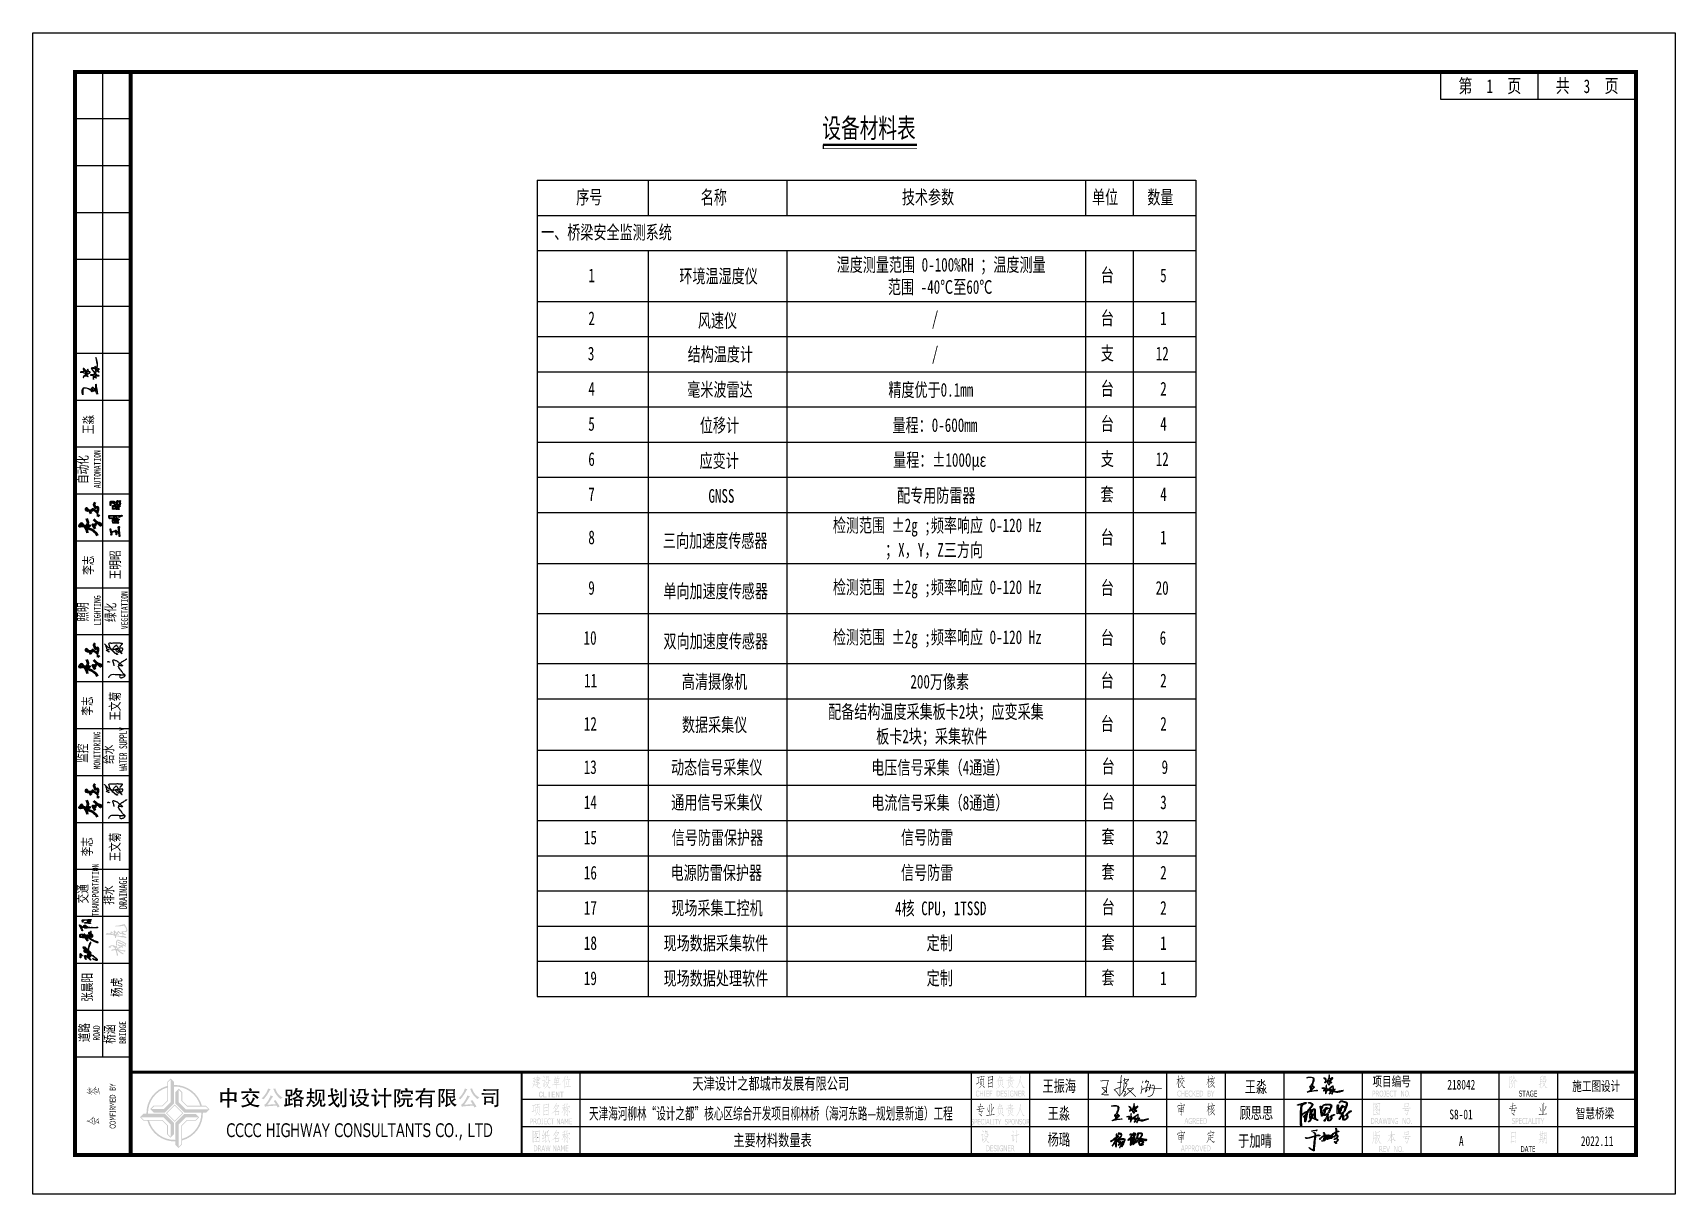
# Model space of a CAD drawing. Header units: millimetres. Extents: x 1621 to 2881, y 1542 to 1880.
# Drawn here: x 1621.2 to 2041.2, y 1583.3 to 1880.3 of the extents above; entities that cross this region are included whole.
import ezdxf
from ezdxf.enums import TextEntityAlignment as Align

# ---------------------------------------------------------------- set-up
doc = ezdxf.new("R2010")
doc.units = ezdxf.units.MM
doc.layers.add('CCCC', color=7, linetype='Continuous')
doc.layers.add('图框', color=7, linetype='Continuous')
doc.styles.add('MtXpl__GB2312', font='', dxfattribs={"width": 0.7})
doc.styles.get("Standard").update_dxf_attribs({"font": '', "width": 0.7})
doc.styles.add('图框字体', font='', dxfattribs={"width": 0.7})
doc.styles.get('MtXpl__GB2312').set_extended_font_data('仿宋_GB2312')
doc.styles.get('Standard').set_extended_font_data('仿宋_GB2312')
doc.styles.get('图框字体').set_extended_font_data('仿宋_GB2312')

msp = doc.modelspace()

# ---------------------------------------------------------------- texts
at = {"width": 0.7}
for s, p in [('1', (1993.76, 1866.63)), ('3', (2018.61, 1866.59))]:
    msp.add_text(s, height=3.5, dxfattribs=at).set_placement(p, align=Align.MIDDLE)
at = {"color": 7, "style": 'MtXpl__GB2312', "width": 0.7}
for s, height, p in [('设备材料表', 5, (1823.09, 1853.41)), ('序号', 3.5, (1760.14, 1836.49)), ('名称', 3.5, (1791.99, 1836.46)), ('技术参数', 3.5, (1843.43, 1836.48)), ('单位', 3.5, (1892.06, 1836.49)), ('数量', 3.5, (1906.19, 1836.47)), ('一、桥梁安全监测系统', 3.5, (1751.18, 1827.51)), ('湿度测量范围 0-100%%%RH ；温度测量', 3.5, (1826.76, 1819.22)), ('1', 3.5, (1763.26, 1816.5)), ('环境温湿度仪', 3.5, (1786.52, 1816.3)), ('台', 3.5, (1894.3, 1816.54)), ('5', 3.5, (1909.47, 1816.5)), ('范围 -40℃至60℃', 3.5, (1839.88, 1813.53)), ('2', 3.5, (1763.25, 1805.51)), ('风速仪', 3.5, (1791.26, 1804.93)), ('/', 3.5, (1851.08, 1805.48)), ('台', 3.5, (1894.3, 1805.55)), ('1', 3.5, (1909.5, 1805.51)), ('3', 3.5, (1763.12, 1796.51)), ('结构温度计', 3.5, (1788.65, 1796.3)), ('/', 3.5, (1851.08, 1796.48)), ('支', 3.5, (1894.3, 1796.57)), ('12', 3.5, (1908.34, 1796.51)), ('4', 3.5, (1763.26, 1787.51)), ('毫米波雷达', 3.5, (1788.55, 1787.28)), ('精度优于0.1mm', 3.5, (1839.97, 1787.23)), ('台', 3.5, (1894.3, 1787.55)), ('2', 3.5, (1909.49, 1787.51)), ('5', 3.5, (1763.23, 1778.51)), ('6', 3.5, (1763.23, 1769.51)), ('应变计', 3.5, (1791.69, 1769.09)), ('量程：±1000με', 3.5, (1841.2, 1769.3)), ('支', 3.5, (1894.3, 1769.57)), ('12', 3.5, (1908.34, 1769.51)), ('配专用防雷器', 3.5, (1842.2, 1760.22)), ('套', 3.5, (1894.24, 1760.5)), ('7', 3.5, (1763.23, 1760.51)), ('GNSS', 3.5, (1793.95, 1760.09)), ('4', 3.5, (1909.5, 1760.51)), ('检测范围 ±2g ;频率响应 0-120 Hz', 3.5, (1825.79, 1752.57)), ('8', 3.5, (1763.24, 1749.49)), ('三向加速度传感器', 3.5, (1782.32, 1748.64)), ('台', 3.5, (1894.3, 1749.52)), ('1', 3.5, (1909.5, 1749.49)), ('；X，Y，Z三方向', 3.5, (1839.13, 1746.29)), ('9', 3.5, (1763.23, 1736.57)), ('单向加速度传感器', 3.5, (1782.43, 1735.73)), ('检测范围 ±2g ;频率响应 0-120 Hz', 3.5, (1825.79, 1736.76)), ('台', 3.5, (1894.3, 1736.61)), ('20', 3.5, (1908.32, 1736.57)), ('10', 3.5, (1762.03, 1723.79)), ('11', 3.5, (1762.16, 1712.89)), ('高清摄像机', 3.5, (1787.17, 1712.59)), ('200万像素', 3.5, (1845.6, 1712.58)), ('台', 3.5, (1894.3, 1712.93)), ('2', 3.5, (1909.49, 1712.89)), ('12', 3.5, (1762.1, 1701.82)), ('数据采集仪', 3.5, (1787.18, 1701.55)), ('配备结构温度采集板卡2块；应变采集', 3.5, (1824.57, 1704.9)), ('台', 3.5, (1894.3, 1701.85)), ('2', 3.5, (1909.5, 1701.82)), ('板卡2块；采集软件', 3.5, (1836.85, 1698.6)), ('13', 3.5, (1762.06, 1690.74)), ('14', 3.5, (1762.1, 1681.74)), ('15', 3.5, (1762.11, 1672.74)), ('信号防雷保护器', 3.5, (1784.56, 1672.7)), ('信号防雷', 3.5, (1843.2, 1672.75)), ('套', 3.5, (1894.49, 1672.92)), ('32', 3.5, (1908.31, 1672.74)), ('电源防雷保护器', 3.5, (1784.27, 1663.7)), ('信号防雷', 3.5, (1843.2, 1663.75)), ('套', 3.5, (1894.49, 1663.92)), ('16', 3.5, (1762.1, 1663.74)), ('2', 3.5, (1909.49, 1663.74)), ('17', 3.5, (1762.1, 1654.74)), ('现场采集工控机', 3.5, (1784.45, 1654.68)), ('4核 CPU，1TSSD', 3.5, (1841.69, 1654.61)), ('台', 3.5, (1894.54, 1654.95)), ('2', 3.5, (1909.49, 1654.74)), ('18', 3.5, (1762.11, 1645.74)), ('现场数据采集软件', 3.5, (1782.49, 1645.7)), ('定制', 3.5, (1849.76, 1645.75)), ('套', 3.5, (1894.49, 1645.91)), ('1', 3.5, (1909.5, 1645.74)), ('19', 3.5, (1762.1, 1636.74)), ('现场数据处理软件', 3.5, (1782.49, 1636.7)), ('定制', 3.5, (1849.76, 1636.75)), ('套', 3.5, (1894.49, 1636.91)), ('1', 3.5, (1909.5, 1636.74))]:
    msp.add_text(s, height=height, dxfattribs=at).set_placement(p)
at = {"color": 2, "style": 'MtXpl__GB2312', "width": 0.7}
for s, p in [('位移计', (1791.77, 1778.14)), ('量程：0-600mm', (1841.03, 1778.2)), ('台', (1894.3, 1778.55)), ('4', (1909.49, 1778.51)), ('双向加速度传感器', (1782.46, 1722.94)), ('检测范围 ±2g ;频率响应 0-120 Hz', (1825.79, 1723.97)), ('台', (1894.3, 1723.82)), ('6', (1909.36, 1723.79)), ('动态信号采集仪', (1784.39, 1690.68)), ('电压信号采集（4通道）', (1835.59, 1690.62)), ('台', (1894.54, 1690.95)), ('9', (1909.84, 1690.74)), ('通用信号采集仪', (1784.45, 1681.7)), ('电流信号采集（8通道）', (1835.59, 1681.62)), ('台', (1894.54, 1681.95)), ('3', (1909.49, 1681.74))]:
    msp.add_text(s, height=3.5, dxfattribs=at).set_placement(p)
at = {"insert": (1800.32, 1598.57), "char_height": 3, "width": 42.2884, "attachment_point": 1}
msp.add_mtext('主要材料数量表', dxfattribs=at)
at = {"layer": 'CCCC', "width": 0.7}
msp.add_text('S8-01', height=2.5, dxfattribs=at).set_placement((1986.42, 1603.66), align=Align.MIDDLE)

# ---------------------------------------------------------------- blocks, each defined once
blk = doc.blocks.new('CCCC')
at = {"layer": 'CCCC'}
h = blk.add_hatch(color=154, dxfattribs=at)
h.paths.add_polyline_path([(-1.94, 6.69), (-1.94, 7.11, 0.343518), (-7.37, -0.14), (-6.96, -0.14, -0.33931)])
h.paths.add_polyline_path([(-0.14, 7.37), (-0.14, 6.96, -0.33931), (6.69, 1.94), (7.11, 1.94, 0.343518)])
h.paths.add_polyline_path([(7.37, 0.14), (6.96, 0.14, -0.33931), (1.94, -6.69), (1.94, -7.11, 0.343518)])
h.paths.add_polyline_path([(0.14, -6.96, -0.33931), (-6.69, -1.94), (-7.11, -1.94, 0.343518), (0.14, -7.37)])
h.paths.add_polyline_path([(-3.21, -1.74), (-8.09, -1.74), (-8.79, -1.04), (-9.08, -1.04), (-8.18, -1.94), (-3.29, -1.94), (-1.98, -3.25), (-1.98, -5.47), (-1.08, -6.37), (-1.08, -6.09), (-1.78, -5.39), (-1.78, -3.17)], flags=17)
h.paths.add_polyline_path([(-2.54, -0.14), (-8.18, -0.14), (-9.08, -1.04), (-8.79, -1.04), (-8.09, -0.34), (-2.63, -0.34), (-0.38, -2.59), (-0.38, -5.39), (-1.08, -6.09), (-1.08, -6.37), (-0.18, -5.47), (-0.18, -2.5)])
h.paths.add_polyline_path([(-2.63, -0.34), (-8.09, -0.34), (-8.79, -1.04), (-2.92, -1.04), (-1.08, -2.88), (-1.08, -6.09), (-0.38, -5.39), (-0.38, -2.59)], flags=17)
h.paths.add_polyline_path([(-1.74, 3.21), (-1.74, 8.09), (-1.04, 8.79), (-1.04, 9.08), (-1.94, 8.18), (-1.94, 3.29), (-3.25, 1.98), (-5.47, 1.98), (-6.37, 1.08), (-6.09, 1.08), (-5.39, 1.78), (-3.17, 1.78)], flags=17)
h.paths.add_polyline_path([(-0.14, 2.54), (-0.14, 8.18), (-1.04, 9.08), (-1.04, 8.79), (-0.34, 8.09), (-0.34, 2.63), (-2.59, 0.38), (-5.39, 0.38), (-6.09, 1.08), (-6.37, 1.08), (-5.47, 0.18), (-2.5, 0.18)])
h.paths.add_polyline_path([(-0.34, 2.63), (-0.34, 8.09), (-1.04, 8.79), (-1.04, 2.92), (-2.88, 1.08), (-6.09, 1.08), (-5.39, 0.38), (-2.59, 0.38)], flags=17)
h.paths.add_polyline_path([(0.38, 5.39), (1.08, 6.09), (1.08, 6.37), (0.18, 5.47), (0.18, 2.5), (2.54, 0.14), (8.18, 0.14), (9.08, 1.04), (8.79, 1.04), (8.09, 0.34), (2.63, 0.34), (0.38, 2.59)])
h.paths.add_polyline_path([(1.98, 5.47), (1.08, 6.37), (1.08, 6.09), (1.78, 5.39), (1.78, 3.17), (3.21, 1.74), (8.09, 1.74), (8.79, 1.04), (9.08, 1.04), (8.18, 1.94), (3.29, 1.94), (1.98, 3.25)])
h.paths.add_polyline_path([(1.08, 6.09), (0.38, 5.39), (0.38, 2.59), (2.63, 0.34), (8.09, 0.34), (8.79, 1.04), (2.92, 1.04), (1.08, 2.88)], flags=17)
h.paths.add_polyline_path([(3.25, -1.98), (5.47, -1.98), (6.37, -1.08), (6.09, -1.08), (5.39, -1.78), (3.17, -1.78), (1.74, -3.21), (1.74, -8.09), (1.04, -8.79), (1.04, -9.08), (1.94, -8.18), (1.94, -3.29)], flags=17)
h.paths.add_polyline_path([(2.59, -0.38), (5.39, -0.38), (6.09, -1.08), (6.37, -1.08), (5.47, -0.18), (2.5, -0.18), (0.14, -2.54), (0.14, -8.18), (1.04, -9.08), (1.04, -8.79), (0.34, -8.09), (0.34, -2.63)])
h.paths.add_polyline_path([(2.88, -1.08), (6.09, -1.08), (5.39, -0.38), (2.59, -0.38), (0.34, -2.63), (0.34, -8.09), (1.04, -8.79), (1.04, -2.92)], flags=17)
h.paths.add_polyline_path([(0, 2.27), (-2.27, 0), (0, -2.27), (2.27, 0)])
h.paths.add_polyline_path([(1.99, 0), (0, -1.99), (-1.99, 0), (0, 1.99)], flags=16)
blk = doc.blocks.new('王明昭的签名')
h = blk.add_hatch(color=256)
h.dxf.hatch_style = 1
h.paths.add_polyline_path([(-8.97, 2.21), (-8.84, 2.21), (-8.78, 2.18), (-8.74, 2.15), (-8.68, 2.12), (-8.64, 2.11), (-8.56, 2.12), (-8.28, 2.16), (-6.42, 2.51), (-6.33, 2.56), (-6.29, 2.58), (-6.24, 2.6), (-6.18, 2.63), (-6.11, 2.65), (-5.97, 2.6), (-5.92, 2.5), (-5.91, 2.41), (-6.04, 2.28), (-6.16, 2.16), (-6.25, 2.16), (-6.36, 2.18), (-6.44, 2.17), (-8.38, 1.77), (-8.52, 1.75), (-8.63, 1.75), (-8.73, 1.78), (-8.83, 1.83), (-8.93, 1.84), (-9, 1.88), (-9.06, 1.91), (-9.09, 1.94), (-9.1, 1.98), (-9.12, 2.02), (-9.12, 2.07), (-9.11, 2.11), (-9.08, 2.15), (-9.02, 2.2)])
h.paths.add_polyline_path([(-8.8, -0.42), (-8.75, -0.43), (-8.73, -0.44), (-8.7, -0.46), (-8.67, -0.48), (-8.63, -0.48), (-8.52, -0.44), (-6.98, -0.14), (-6.95, -0.13), (-6.93, -0.1), (-6.93, -0.06), (-6.89, -0.04), (-6.81, -0.05), (-6.71, -0.09), (-6.59, -0.19), (-6.58, -0.23), (-6.58, -0.27), (-6.6, -0.32), (-6.62, -0.38), (-6.66, -0.44), (-6.71, -0.48), (-6.82, -0.53), (-6.89, -0.5), (-6.97, -0.48), (-8.47, -0.77), (-8.5, -0.79), (-8.53, -0.8), (-8.58, -0.81), (-8.64, -0.8), (-8.7, -0.8), (-8.85, -0.73), (-8.88, -0.7), (-8.91, -0.65), (-8.92, -0.61), (-8.9, -0.55), (-8.87, -0.49), (-8.84, -0.44), (-8.81, -0.42)])
h.paths.add_polyline_path([(-9.71, -2.01), (-9.59, -2.02), (-9.43, -2.01), (-9.22, -1.99), (-8.96, -1.98), (-8.12, -1.88), (-7.09, -1.76), (-6.56, -1.64), (-5.88, -1.6), (-5.22, -1.56), (-5.14, -1.56), (-5.08, -1.57), (-4.94, -1.63), (-4.84, -1.68), (-4.75, -1.74), (-4.69, -1.84), (-4.66, -1.93), (-4.67, -2.03), (-4.71, -2.1), (-4.83, -2.21), (-4.93, -2.22), (-5.04, -2.2), (-5.13, -2.13), (-5.24, -2.02), (-5.33, -1.95), (-5.37, -1.94), (-5.55, -1.97), (-6.22, -1.97), (-6.44, -1.97), (-6.87, -2.06), (-7.61, -2.18), (-8.37, -2.27), (-9.09, -2.36), (-9.42, -2.39), (-9.46, -2.41), (-9.5, -2.42), (-9.59, -2.43), (-9.68, -2.4), (-9.77, -2.36), (-9.82, -2.32), (-9.85, -2.26), (-9.86, -2.22), (-9.86, -2.18), (-9.85, -2.13), (-9.83, -2.07), (-9.77, -2.04), (-9.74, -2.02)])
edge = h.paths.add_edge_path()
edge.add_line((-7.13, 0.72), (-7.09, 0.37))
edge.add_line((-7.15, 0.96), (-7.13, 0.72))
edge.add_line((-7.54, -0.78), (-7.51, -0.53))
edge.add_line((-7.26, -0.98), (-7.38, -1.34))
edge.add_line((-7.6, -1.05), (-7.54, -0.78))
edge.add_line((-7.64, -1.24), (-7.6, -1.05))
edge.add_line((-7.67, -1.4), (-7.64, -1.24))
edge.add_line((-7.7, -1.53), (-7.67, -1.4))
edge.add_line((-7.74, -1.64), (-7.7, -1.53))
edge.add_line((-7.8, -1.79), (-7.74, -1.64))
edge.add_line((-7.1, 0.02), (-7.11, -0.15))
edge.add_line((-7.09, 0.18), (-7.1, 0.02))
edge.add_line((-7.09, 0.37), (-7.09, 0.26))
edge.add_line((-7.17, 1.22), (-7.15, 0.96))
edge.add_line((-7.2, 1.3), (-7.17, 1.22))
edge.add_line((-7.22, 1.36), (-7.2, 1.3))
edge.add_line((-7.24, 1.43), (-7.22, 1.36))
h = blk.add_hatch(color=256)
h.dxf.hatch_style = 1
h.paths.add_polyline_path([(-2.73, 1.31), (-2.77, 1.31), (-2.81, 1.32), (-2.84, 1.31), (-2.86, 1.28), (-2.88, 1.25), (-2.9, 1.18), (-2.91, 1.12), (-2.9, 1.06), (-2.9, 1.01), (-2.88, 0.95), (-2.85, 0.9), (-2.85, 0.84), (-2.83, 0.74), (-2.82, 0.52), (-2.83, 0.09), (-2.86, -0.06), (-2.87, -0.17), (-2.87, -0.27), (-2.86, -0.49), (-2.86, -0.76), (-2.87, -1.06), (-2.91, -1.32), (-2.91, -1.45), (-2.88, -1.59), (-2.83, -1.76), (-2.79, -1.79), (-2.72, -1.8), (-2.61, -1.78), (-2.59, -1.69), (-2.59, -1.5), (-2.59, -1.33), (-2.46, -1.3), (-2.35, -1.27), (-2.17, -1.22), (-2.07, -1.3), (-1.94, -1.46), (-1.67, -1.68), (-1.63, -1.76), (-1.58, -1.8), (-1.43, -1.85), (-1.35, -1.83), (-1.3, -1.79), (-1.27, -1.66), (-1.25, -1.46), (-1.2, -1.02), (-1.16, 0.72), (-1.17, 1.09), (-1.2, 1.29), (-1.25, 1.45), (-1.24, 1.52), (-1.33, 1.59), (-1.67, 1.63), (-1.71, 1.62), (-1.74, 1.56), (-1.82, 1.51), (-2.02, 1.51), (-2.16, 1.48), (-2.37, 1.42), (-2.64, 1.31)])
h.paths.add_polyline_path([(-2.49, 0.97), (-2.44, 1.01), (-2.42, 1.09), (-2.39, 1.15), (-2.39, 1.18), (-2.37, 1.21), (-2.31, 1.22), (-2.23, 1.19), (-2.04, 1.17), (-1.62, 1.24), (-1.57, 1.24), (-1.55, 1.22), (-1.53, 1.19), (-1.52, 1.09), (-1.52, 0.99), (-1.51, -0.11), (-1.53, -0.8), (-1.55, -1.23), (-1.56, -1.34), (-1.58, -1.35), (-1.61, -1.34), (-1.95, -1.04), (-1.85, -0.93), (-1.76, -0.82), (-1.71, -0.73), (-1.69, -0.64), (-1.68, -0.57), (-1.65, -0.48), (-1.66, -0.41), (-1.69, -0.41), (-1.71, -0.42), (-1.83, -0.46), (-1.93, -0.57), (-2.1, -0.76), (-2.22, -0.85), (-2.26, -0.81), (-2.48, -0.53), (-2.51, -0.48), (-2.53, -0.36), (-2.5, -0.15), (-2.41, -0.08), (-2.3, 0.01), (-2.1, 0.1), (-1.95, 0.15), (-1.89, 0.18), (-1.88, 0.2), (-1.88, 0.22), (-1.9, 0.25), (-1.97, 0.27), (-2.13, 0.28), (-2.23, 0.29), (-2.31, 0.25), (-2.42, 0.21), (-2.53, 0.18), (-2.55, 0.19), (-2.55, 0.22), (-2.52, 0.32), (-2.5, 0.5), (-2.5, 0.77), (-2.51, 0.92), (-2.5, 0.95)], flags=16)
h.paths.add_polyline_path([(-0.62, 2.32), (-0.52, 2.31), (-0.43, 2.26), (-0.34, 2.11), (-0.29, 1.94), (-0.26, 1.76), (-0.26, 1.59), (-0.29, 1.2), (-0.3, 1.06), (-0.32, 0.91), (-0.32, 0.83), (-0.31, 0.74), (-0.3, 0.73), (-0.2, 0.75), (0.02, 0.78), (0.07, 0.8), (0.17, 0.79), (0.23, 0.75), (0.27, 0.71), (0.32, 0.65), (0.34, 0.58), (0.34, 0.53), (0.33, 0.51), (0.32, 0.5), (0.26, 0.5), (0.22, 0.51), (0.18, 0.52), (0.13, 0.53), (0.08, 0.54), (0.05, 0.54), (0, 0.53), (-0.11, 0.5), (-0.16, 0.48), (-0.2, 0.48), (-0.27, 0.46), (-0.32, 0.43), (-0.34, 0.42), (-0.36, 0.41), (-0.38, 0.39), (-0.38, 0.37), (-0.39, 0.32), (-0.39, 0.25), (-0.41, 0.18), (-0.45, -0.04), (-0.49, -0.23), (-0.54, -0.49), (-0.55, -0.55), (-0.54, -0.57), (-0.53, -0.58), (-0.5, -0.6), (-0.47, -0.61), (-0.44, -0.61), (-0.39, -0.61), (-0.27, -0.56), (-0.01, -0.46), (0.35, -0.32), (0.48, -0.25), (0.51, -0.23), (0.51, -0.21), (0.52, -0.1), (0.52, 0.28), (0.52, 0.49), (0.53, 0.69), (0.56, 1.16), (0.59, 1.87), (0.59, 2.21), (0.59, 2.32), (0.58, 2.39), (0.59, 2.41), (0.61, 2.45), (0.63, 2.51), (0.62, 2.59), (0.61, 2.76), (0.6, 2.83), (0.59, 2.88), (0.57, 2.93), (0.55, 2.94), (0.54, 2.97), (0.52, 2.99), (0.49, 3), (0.45, 3.01), (0.4, 3), (0.35, 3), (0.26, 2.99), (0.19, 2.98), (0.1, 2.96), (0.02, 2.93), (-0.05, 2.91), (-0.16, 2.88), (-0.28, 2.84), (-0.35, 2.82), (-0.43, 2.79), (-0.47, 2.78), (-0.51, 2.78), (-0.57, 2.78), (-0.65, 2.78), (-0.67, 2.79), (-0.69, 2.8), (-0.71, 2.82), (-0.71, 2.84), (-0.71, 2.88), (-0.7, 2.91), (-0.67, 2.94), (-0.63, 2.96), (-0.57, 2.97), (-0.5, 3), (-0.4, 3.06), (-0.29, 3.12), (-0.14, 3.19), (0.04, 3.25), (0.17, 3.26), (0.28, 3.28), (0.39, 3.28), (0.52, 3.28), (0.6, 3.27), (0.67, 3.26), (0.76, 3.26), (0.81, 3.25), (0.88, 3.21), (0.92, 3.16), (0.92, 3.13), (0.91, 3.09), (0.96, 2.89), (0.96, 2.59), (0.96, 2.39), (0.96, 1.99), (0.94, 1.62), (0.92, 1.33), (0.9, 1.04), (0.89, 0.61), (0.87, -0.19), (0.87, -1.1), (0.95, -2.32), (0.97, -2.76), (0.98, -3), (1, -3.2), (1.04, -3.26), (1.04, -3.31), (1.01, -3.39), (0.94, -3.5), (0.89, -3.55), (0.8, -3.6), (0.72, -3.59), (0.66, -3.56), (0.62, -3.49), (0.15, -2.2), (0, -1.77), (0.01, -1.73), (0.05, -1.73), (0.15, -1.94), (0.5, -2.66), (0.6, -2.8), (0.64, -2.82), (0.68, -2.79), (0.68, -2.73), (0.62, -2.17), (0.59, -1.72), (0.57, -1.41), (0.56, -1.16), (0.55, -0.88), (0.56, -0.64), (0.55, -0.58), (0.54, -0.55), (0.52, -0.52), (0.48, -0.5), (0.41, -0.51), (0.31, -0.54), (-0.12, -0.82), (-0.24, -0.88), (-0.32, -0.91), (-0.4, -0.91), (-0.45, -0.87), (-0.48, -0.83), (-0.52, -0.77), (-0.55, -0.74), (-0.56, -0.72), (-0.61, -0.72), (-0.62, -0.78), (-0.67, -0.97), (-0.73, -1.27), (-0.79, -1.59), (-0.83, -1.7), (-0.89, -1.87), (-0.97, -1.98), (-1.07, -2.06), (-1.18, -2.08), (-1.24, -2.05), (-1.25, -2.02), (-1.19, -1.98), (-1.13, -1.9), (-1.1, -1.77), (-1.06, -1.58), (-1.03, -1.37), (-0.98, -1.07), (-0.89, -0.64), (-0.76, 0.08), (-0.71, 0.36), (-0.74, 0.47), (-0.73, 0.57), (-0.69, 0.6), (-0.66, 0.7), (-0.63, 0.89), (-0.6, 1.16), (-0.6, 1.36), (-0.6, 1.57), (-0.61, 1.7), (-0.62, 1.81), (-0.65, 1.94), (-0.67, 1.98), (-0.7, 2.04), (-0.75, 2.07), (-0.78, 2.11), (-0.79, 2.18), (-0.79, 2.23), (-0.76, 2.28), (-0.71, 2.3)])
h.paths.add_polyline_path([(4.5, 0.88), (4.52, 0.9), (4.59, 0.96), (4.67, 1), (4.75, 1.01), (4.85, 1.02), (4.97, 1.05), (5.07, 1.07), (5.17, 1.09), (5.25, 1.1), (5.34, 1.1), (5.41, 1.11), (5.49, 1.11), (5.57, 1.11), (5.64, 1.1), (5.67, 1.09), (5.7, 1.07), (5.72, 1.02), (5.72, 0.93), (5.73, 0.76), (5.73, 0.59), (5.74, 0.41), (5.75, 0.25), (5.77, -0.27), (5.77, -0.59), (5.76, -1.23), (5.73, -1.97), (5.73, -2.05), (5.7, -2.13), (5.65, -2.13), (5.59, -2.12), (5.53, -2.08), (5.15, -1.78), (5.04, -1.69), (4.97, -1.64), (4.87, -1.57), (4.87, -1.56), (4.9, -1.52), (4.94, -1.47), (4.99, -1.38), (5.05, -1.25), (5.1, -1.14), (5.21, -0.96), (5.29, -0.82), (5.35, -0.71), (5.35, -0.63), (5.35, -0.56), (5.32, -0.53), (5.25, -0.54), (5.17, -0.65), (5.01, -0.89), (4.79, -1.21), (4.63, -1.35), (4.57, -1.26), (4.48, -1.17), (4.46, -0.99), (4.46, -0.86), (4.47, -0.6), (4.54, -0.49), (4.73, -0.34), (5.06, -0.17), (5.13, -0.2), (5.2, -0.18), (5.24, -0.14), (5.25, -0.05), (5.24, 0.02), (5.21, 0.06), (5.17, 0.1), (5.12, 0.11), (5.07, 0.1), (5.04, 0.08), (4.99, 0.06), (4.93, 0.04), (4.55, -0.08), (4.52, -0.08), (4.51, -0.08), (4.49, -0.07), (4.47, -0.05), (4.47, 0)], flags=16)
h.paths.add_polyline_path([(4.09, 1.28), (4.15, 1.31), (4.22, 1.33), (4.29, 1.33), (4.39, 1.32), (4.43, 1.31), (4.49, 1.28), (4.55, 1.25), (4.58, 1.22), (4.62, 1.21), (4.69, 1.23), (4.83, 1.29), (4.94, 1.32), (5.1, 1.34), (5.29, 1.37), (5.5, 1.39), (5.67, 1.4), (5.73, 1.4), (5.79, 1.38), (5.86, 1.35), (5.91, 1.32), (5.96, 1.28), (5.98, 1.26), (5.99, 1.24), (5.99, 1.18), (6, 1.07), (6.04, 0.69), (6.06, 0.37), (6.06, -0.13), (6.06, -0.28), (6.07, -0.33), (6.08, -0.38), (6.09, -0.39), (6.11, -0.38), (6.35, -0.09), (6.45, 0.03), (6.52, 0.13), (6.56, 0.21), (6.64, 0.34), (6.73, 0.49), (6.91, 0.78), (6.99, 0.92), (7.08, 1.12), (7.18, 1.31), (7.23, 1.47), (7.28, 1.59), (7.31, 1.67), (7.31, 1.75), (7.29, 1.81), (7.3, 1.85), (7.33, 1.86), (7.41, 1.87), (7.47, 1.87), (7.54, 1.86), (7.59, 1.85), (7.64, 1.83), (7.67, 1.81), (7.7, 1.78), (7.71, 1.75), (7.71, 1.72), (7.72, 1.69), (7.7, 1.65), (7.68, 1.62), (7.63, 1.52), (7.6, 1.46), (7.56, 1.37), (7.52, 1.29), (7.47, 1.18), (7.42, 1.07), (7.34, 0.95), (7.2, 0.72), (7.08, 0.53), (6.94, 0.33), (6.79, 0.15), (6.61, -0.06), (6.45, -0.27), (6.44, -0.32), (6.45, -0.36), (6.5, -0.38), (6.57, -0.42), (6.59, -0.45), (6.59, -0.49), (6.61, -0.61), (6.62, -0.76), (6.64, -0.92), (6.65, -0.99), (6.66, -1.01), (6.68, -1.01), (6.71, -1.01), (6.74, -0.97), (6.78, -0.93), (6.81, -0.89), (6.88, -0.85), (6.9, -0.83), (6.96, -0.81), (7.11, -0.79), (7.29, -0.77), (7.45, -0.76), (7.58, -0.76), (7.79, -0.76), (7.91, -0.78), (8.04, -0.81), (8.26, -0.86), (8.41, -0.91), (8.48, -0.95), (8.53, -0.98), (8.55, -1), (8.56, -1.03), (8.56, -1.07), (8.55, -1.1), (8.54, -1.27), (8.5, -1.42), (8.43, -1.58), (8.3, -1.76), (8.17, -1.93), (8.06, -2.07), (7.98, -2.17), (7.95, -2.2), (7.95, -2.23), (8.04, -2.23), (8.23, -2.24), (8.31, -2.26), (8.37, -2.28), (8.44, -2.32), (8.5, -2.33), (8.56, -2.36), (8.57, -2.38), (8.57, -2.43), (8.54, -2.47), (8.49, -2.54), (8.45, -2.58), (8.41, -2.64), (8.34, -2.69), (8.3, -2.69), (8.24, -2.69), (8.2, -2.65), (8.16, -2.6), (8.12, -2.58), (8.03, -2.54), (7.96, -2.54), (7.86, -2.53), (7.74, -2.51), (7.64, -2.52), (7.54, -2.53), (7.46, -2.53), (7.38, -2.55), (7.3, -2.59), (7.24, -2.62), (7.14, -2.69), (7.08, -2.72), (7.02, -2.71), (6.95, -2.69), (6.88, -2.66), (6.86, -2.63), (6.85, -2.6), (6.84, -2.56), (6.84, -2.55), (6.84, -2.51), (6.84, -2.47), (6.84, -2.44), (6.84, -2.41), (6.87, -2.36), (6.91, -2.33), (6.96, -2.3), (7, -2.29), (7.03, -2.28), (7.07, -2.28), (7.08, -2.28), (7.15, -2.28), (7.18, -2.28), (7.23, -2.25), (7.27, -2.23), (7.35, -2.21), (7.49, -2.12), (7.56, -2.07), (7.63, -2.02), (7.71, -1.94), (7.79, -1.86), (7.84, -1.81), (7.88, -1.75), (7.93, -1.68), (7.98, -1.62), (8.02, -1.57), (8.04, -1.5), (8.07, -1.47), (8.09, -1.43), (8.12, -1.37), (8.13, -1.32), (8.13, -1.27), (8.12, -1.25), (8.1, -1.2), (8.08, -1.19), (8.02, -1.14), (7.95, -1.11), (7.87, -1.08), (7.78, -1.06), (7.72, -1.04), (7.65, -1.03), (7.58, -1.01), (7.47, -1.01), (7.37, -1.01), (7.3, -1.01), (7.25, -1.02), (7.17, -1.03), (7.08, -1.05), (7, -1.07), (6.94, -1.09), (6.85, -1.13), (6.79, -1.16), (6.74, -1.2), (6.73, -1.22), (6.72, -1.24), (6.72, -1.26), (6.73, -1.28), (6.75, -1.67), (6.77, -1.82), (6.79, -1.85), (6.8, -1.87), (6.81, -1.88), (6.81, -1.91), (6.81, -1.96), (6.79, -2.07), (6.78, -2.16), (6.77, -2.25), (6.74, -2.32), (6.73, -2.4), (6.72, -2.49), (6.7, -2.53), (6.69, -2.55), (6.68, -2.56), (6.63, -2.57), (6.56, -2.56), (6.53, -2.55), (6.5, -2.52), (6.45, -2.47), (6.43, -2.42), (6.41, -2.35), (6.41, -2.27), (6.41, -2.13), (6.43, -1.83), (6.42, -1.74), (6.41, -1.61), (6.4, -1.39), (6.38, -1.11), (6.36, -1), (6.34, -0.85), (6.32, -0.78), (6.3, -0.71), (6.28, -0.69), (6.26, -0.68), (6.24, -0.68), (6.22, -0.68), (6.2, -0.7), (6.17, -0.72), (6.16, -0.76), (6.14, -0.79), (6.12, -0.83), (6.09, -0.87), (6.07, -0.91), (6.03, -0.97), (6.02, -0.99), (6.02, -1.01), (6.03, -1.04), (6.02, -1.26), (6.03, -1.55), (6.01, -2.03), (5.99, -2.21), (5.96, -2.31), (5.94, -2.43), (5.9, -2.49), (5.88, -2.51), (5.82, -2.53), (5.76, -2.54), (5.7, -2.52), (5.67, -2.48), (5.61, -2.42), (5.53, -2.37), (5.43, -2.29), (5.29, -2.18), (5.13, -2.03), (5.02, -1.91), (4.92, -1.81), (4.86, -1.75), (4.77, -1.68), (4.74, -1.68), (4.71, -1.7), (4.66, -1.73), (4.52, -1.89), (4.4, -1.99), (4.35, -2.02), (4.29, -2.05), (4.25, -2.05), (4.2, -2.05), (4.16, -2.05), (4.1, -2.03), (4.08, -2), (4.07, -1.95), (4.06, -1.89), (4.07, -1.3), (4.09, -1.1), (4.1, -0.89), (4.08, -0.71), (4.06, -0.62), (4.06, -0.55), (4.07, -0.53), (4.11, -0.51), (4.15, -0.44), (4.18, -0.28), (4.2, -0.15), (4.19, 0.06), (4.19, 0.25), (4.19, 0.52), (4.2, 0.64), (4.2, 0.72), (4.19, 0.8), (4.19, 0.82), (4.18, 0.87), (4.17, 0.91), (4.13, 0.96), (4.1, 1.04), (4.07, 1.14), (4.07, 1.19), (4.08, 1.25)])
h.paths.add_polyline_path([(6.08, 2.56), (6.12, 2.55), (6.17, 2.53), (6.21, 2.51), (6.26, 2.5), (6.3, 2.5), (6.39, 2.51), (6.53, 2.55), (6.75, 2.59), (6.96, 2.63), (7.19, 2.65), (7.46, 2.66), (7.84, 2.64), (7.91, 2.63), (7.99, 2.6), (8.04, 2.56), (8.09, 2.51), (8.15, 2.43), (8.21, 2.32), (8.25, 2.22), (8.28, 2.12), (8.31, 1.92), (8.32, 1.57), (8.31, 1.37), (8.3, 1.19), (8.29, 1.07), (8.27, 0.91), (8.22, 0.76), (8.14, 0.57), (8.06, 0.37), (7.96, 0.15), (7.77, -0.28), (7.68, -0.48), (7.6, -0.6), (7.58, -0.63), (7.54, -0.67), (7.49, -0.7), (7.46, -0.71), (7.42, -0.71), (7.39, -0.68), (7.37, -0.62), (7.34, -0.5), (7.28, -0.33), (7.23, -0.17), (7.17, -0.02), (7.15, 0.05), (7.15, 0.07), (7.16, 0.09), (7.17, 0.09), (7.2, 0.09), (7.24, 0.08), (7.28, 0.02), (7.32, -0.04), (7.38, -0.15), (7.42, -0.21), (7.45, -0.23), (7.49, -0.23), (7.51, -0.17), (7.57, 0.04), (7.65, 0.29), (7.73, 0.62), (7.77, 0.69), (7.86, 0.85), (7.89, 0.93), (7.92, 1.04), (7.95, 1.26), (7.95, 1.47), (7.97, 1.84), (7.95, 2.07), (7.94, 2.22), (7.89, 2.27), (7.84, 2.28), (7.79, 2.31), (7.67, 2.34), (7.58, 2.34), (7.42, 2.35), (7.21, 2.34), (7.05, 2.34), (6.88, 2.32), (6.73, 2.3), (6.6, 2.28), (6.48, 2.25), (6.38, 2.22), (6.31, 2.21), (6.24, 2.21), (6.14, 2.22), (6.08, 2.26), (6.04, 2.3), (6.01, 2.36), (6, 2.46), (6.01, 2.52), (6.02, 2.54), (6.05, 2.55)])
h.paths.add_polyline_path([(-7.17, -0.59), (-7.26, -0.98), (-7.38, -1.34), (-7.53, -1.67), (-7.63, -1.86), (-7.84, -1.89), (-7.8, -1.79), (-7.74, -1.64), (-7.7, -1.53), (-7.67, -1.4), (-7.64, -1.24), (-7.6, -1.05), (-7.54, -0.78), (-7.51, -0.53), (-7.45, -0.04), (-7.43, 0.32), (-7.44, 0.51), (-7.44, 0.67), (-7.46, 0.94), (-7.51, 1.13), (-7.58, 1.2), (-7.65, 1.22), (-7.68, 1.25), (-7.7, 1.31), (-7.7, 1.37), (-7.7, 1.43), (-7.68, 1.47), (-7.67, 1.48), (-7.63, 1.54), (-7.54, 1.57), (-7.46, 1.58), (-7.4, 1.56), (-7.34, 1.55), (-7.28, 1.49), (-7.24, 1.43), (-7.22, 1.36), (-7.2, 1.3), (-7.17, 1.22), (-7.15, 0.96), (-7.13, 0.72), (-7.09, 0.37), (-7.09, 0.26), (-7.09, 0.18), (-7.1, 0.02), (-7.11, -0.15)])
for p, q in [((-7.7, 1.43), (-7.68, 1.47)), ((-7.7, 1.37), (-7.7, 1.43)), ((-7.7, 1.31), (-7.7, 1.37)), ((-7.68, 1.25), (-7.7, 1.31)), ((-7.68, 1.47), (-7.67, 1.48)), ((-7.65, 1.22), (-7.68, 1.25)), ((-7.67, 1.48), (-7.63, 1.54)), ((-7.58, 1.2), (-7.65, 1.22)), ((-7.63, 1.54), (-7.54, 1.57)), ((-7.51, 1.13), (-7.58, 1.2)), ((-7.54, 1.57), (-7.46, 1.58)), ((-7.46, 0.94), (-7.51, 1.13)), ((-7.46, 1.58), (-7.4, 1.56)), ((-7.44, 0.67), (-7.46, 0.94)), ((-7.45, -0.04), (-7.43, 0.32)), ((-7.44, 0.51), (-7.44, 0.67)), ((-7.43, 0.32), (-7.44, 0.51)), ((-7.4, 1.56), (-7.34, 1.55)), ((-7.34, 1.55), (-7.28, 1.49)), ((-7.28, 1.49), (-7.24, 1.43)), ((-7.24, 1.43), (-7.22, 1.36)), ((-7.22, 1.36), (-7.2, 1.3)), ((-7.2, 1.3), (-7.17, 1.22)), ((-7.17, 1.22), (-7.15, 0.96)), ((-7.15, 0.96), (-7.13, 0.72)), ((-7.13, 0.72), (-7.09, 0.37)), ((-7.1, 0.02), (-7.11, -0.15)), ((-7.09, 0.18), (-7.1, 0.02)), ((-7.09, 0.37), (-7.09, 0.26)), ((-7.09, 0.26), (-7.09, 0.18)), ((-7.84, -1.89), (-7.8, -1.79)), ((-7.63, -1.86), (-7.84, -1.89)), ((-7.8, -1.79), (-7.74, -1.64)), ((-7.74, -1.64), (-7.7, -1.53)), ((-7.7, -1.53), (-7.67, -1.4)), ((-7.67, -1.4), (-7.64, -1.24)), ((-7.64, -1.24), (-7.6, -1.05)), ((-7.53, -1.67), (-7.63, -1.86)), ((-7.6, -1.05), (-7.54, -0.78)), ((-7.54, -0.78), (-7.51, -0.53)), ((-7.38, -1.34), (-7.53, -1.67)), ((-7.51, -0.53), (-7.45, -0.04)), ((-7.26, -0.98), (-7.38, -1.34)), ((-7.17, -0.59), (-7.26, -0.98)), ((-7.11, -0.15), (-7.17, -0.59))]:
    blk.add_line(p, q)
for points in [[(-8.97, 2.21), (-8.84, 2.21), (-8.78, 2.18), (-8.74, 2.15), (-8.68, 2.12), (-8.64, 2.11), (-8.56, 2.12), (-8.28, 2.16), (-6.42, 2.51), (-6.33, 2.56), (-6.29, 2.58), (-6.24, 2.6), (-6.18, 2.63), (-6.11, 2.65), (-5.97, 2.6), (-5.92, 2.5), (-5.91, 2.41), (-6.04, 2.28), (-6.16, 2.16), (-6.25, 2.16), (-6.36, 2.18), (-6.44, 2.17), (-8.38, 1.77), (-8.52, 1.75), (-8.63, 1.75), (-8.73, 1.78), (-8.83, 1.83), (-8.93, 1.84), (-9, 1.88), (-9.06, 1.91), (-9.09, 1.94), (-9.1, 1.98), (-9.12, 2.02), (-9.12, 2.07), (-9.11, 2.11), (-9.08, 2.15), (-9.02, 2.2), (-8.97, 2.21)], [(-2.73, 1.31), (-2.77, 1.31), (-2.81, 1.32), (-2.84, 1.31), (-2.86, 1.28), (-2.88, 1.25), (-2.9, 1.18), (-2.91, 1.12), (-2.9, 1.06), (-2.9, 1.01), (-2.88, 0.95), (-2.85, 0.9), (-2.85, 0.84), (-2.83, 0.74), (-2.82, 0.52), (-2.83, 0.09), (-2.86, -0.06), (-2.87, -0.17), (-2.87, -0.27), (-2.86, -0.49), (-2.86, -0.76), (-2.87, -1.06), (-2.91, -1.32), (-2.91, -1.45), (-2.88, -1.59), (-2.83, -1.76), (-2.79, -1.79), (-2.72, -1.8), (-2.61, -1.78), (-2.59, -1.69), (-2.59, -1.5), (-2.59, -1.33), (-2.46, -1.3), (-2.35, -1.27), (-2.17, -1.22), (-2.07, -1.3), (-1.94, -1.46), (-1.67, -1.68), (-1.63, -1.76), (-1.58, -1.8), (-1.43, -1.85), (-1.35, -1.83), (-1.3, -1.79), (-1.27, -1.66), (-1.25, -1.46), (-1.2, -1.02), (-1.16, 0.72), (-1.17, 1.09), (-1.2, 1.29), (-1.25, 1.45), (-1.24, 1.52), (-1.33, 1.59), (-1.67, 1.63), (-1.71, 1.62), (-1.74, 1.56), (-1.82, 1.51), (-2.02, 1.51), (-2.16, 1.48), (-2.37, 1.42), (-2.64, 1.31), (-2.73, 1.31)], [(-2.49, 0.97), (-2.44, 1.01), (-2.42, 1.09), (-2.39, 1.15), (-2.39, 1.18), (-2.37, 1.21), (-2.31, 1.22), (-2.23, 1.19), (-2.04, 1.17), (-1.62, 1.24), (-1.57, 1.24), (-1.55, 1.22), (-1.53, 1.19), (-1.52, 1.09), (-1.52, 0.99), (-1.51, -0.11), (-1.53, -0.8), (-1.55, -1.23), (-1.56, -1.34), (-1.58, -1.35), (-1.61, -1.34), (-1.95, -1.04), (-1.85, -0.93), (-1.76, -0.82), (-1.71, -0.73), (-1.69, -0.64), (-1.68, -0.57), (-1.65, -0.48), (-1.66, -0.41), (-1.69, -0.41), (-1.71, -0.42), (-1.83, -0.46), (-1.93, -0.57), (-2.1, -0.76), (-2.22, -0.85), (-2.26, -0.81), (-2.48, -0.53), (-2.51, -0.48), (-2.53, -0.36), (-2.5, -0.15), (-2.41, -0.08), (-2.3, 0.01), (-2.1, 0.1), (-1.95, 0.15), (-1.89, 0.18), (-1.88, 0.2), (-1.88, 0.22), (-1.9, 0.25), (-1.97, 0.27), (-2.13, 0.28), (-2.23, 0.29), (-2.31, 0.25), (-2.42, 0.21), (-2.53, 0.18), (-2.55, 0.19), (-2.55, 0.22), (-2.52, 0.32), (-2.5, 0.5), (-2.5, 0.77), (-2.51, 0.92), (-2.5, 0.95), (-2.49, 0.97)], [(-0.62, 2.32), (-0.62, 2.32), (-0.52, 2.31), (-0.43, 2.26), (-0.34, 2.11), (-0.29, 1.94), (-0.26, 1.76), (-0.26, 1.59), (-0.29, 1.2), (-0.3, 1.06), (-0.32, 0.91), (-0.32, 0.83), (-0.31, 0.74), (-0.3, 0.73), (-0.2, 0.75), (0.02, 0.78), (0.07, 0.8), (0.17, 0.79), (0.23, 0.75), (0.27, 0.71), (0.32, 0.65), (0.34, 0.58), (0.34, 0.53), (0.33, 0.51), (0.32, 0.5), (0.26, 0.5), (0.22, 0.51), (0.18, 0.52), (0.13, 0.53), (0.08, 0.54), (0.05, 0.54), (0, 0.53), (-0.11, 0.5), (-0.16, 0.48), (-0.2, 0.48), (-0.27, 0.46), (-0.32, 0.43), (-0.34, 0.42), (-0.36, 0.41), (-0.38, 0.39), (-0.38, 0.37), (-0.39, 0.32), (-0.39, 0.25), (-0.41, 0.18), (-0.45, -0.04), (-0.49, -0.23), (-0.54, -0.49), (-0.55, -0.55), (-0.54, -0.57), (-0.53, -0.58), (-0.5, -0.6), (-0.47, -0.61), (-0.44, -0.61), (-0.39, -0.61), (-0.27, -0.56), (-0.01, -0.46), (0.35, -0.32), (0.48, -0.25), (0.51, -0.23), (0.51, -0.21), (0.52, -0.1), (0.52, 0.28), (0.52, 0.49), (0.53, 0.69), (0.56, 1.16), (0.59, 1.87), (0.59, 2.21), (0.59, 2.32), (0.58, 2.39), (0.59, 2.41), (0.61, 2.45), (0.63, 2.51), (0.62, 2.59), (0.61, 2.76), (0.6, 2.83), (0.59, 2.88), (0.57, 2.93), (0.55, 2.94), (0.54, 2.97), (0.52, 2.99), (0.49, 3), (0.45, 3.01), (0.4, 3), (0.35, 3), (0.26, 2.99), (0.19, 2.98), (0.1, 2.96), (0.02, 2.93), (-0.05, 2.91), (-0.16, 2.88), (-0.28, 2.84), (-0.35, 2.82), (-0.43, 2.79), (-0.47, 2.78), (-0.51, 2.78), (-0.57, 2.78), (-0.65, 2.78), (-0.67, 2.79), (-0.69, 2.8), (-0.71, 2.82), (-0.71, 2.84), (-0.71, 2.88), (-0.7, 2.91), (-0.67, 2.94), (-0.63, 2.96), (-0.57, 2.97), (-0.5, 3), (-0.4, 3.06), (-0.29, 3.12), (-0.14, 3.19), (0.04, 3.25), (0.17, 3.26), (0.28, 3.28), (0.39, 3.28), (0.52, 3.28), (0.6, 3.27), (0.67, 3.26), (0.76, 3.26), (0.81, 3.25), (0.88, 3.21), (0.92, 3.16), (0.92, 3.13), (0.91, 3.09), (0.96, 2.89), (0.96, 2.59), (0.96, 2.39), (0.96, 1.99), (0.94, 1.62), (0.92, 1.33), (0.9, 1.04), (0.89, 0.61), (0.87, -0.19), (0.87, -1.1), (0.95, -2.32), (0.97, -2.76), (0.98, -3), (1, -3.2), (1.04, -3.26), (1.04, -3.31), (1.01, -3.39), (0.94, -3.5), (0.89, -3.55), (0.8, -3.6), (0.72, -3.59), (0.66, -3.56), (0.62, -3.49), (0.15, -2.2), (0, -1.77), (0.01, -1.73), (0.05, -1.73), (0.15, -1.94), (0.5, -2.66), (0.6, -2.8), (0.64, -2.82), (0.68, -2.79), (0.68, -2.73), (0.62, -2.17), (0.59, -1.72), (0.57, -1.41), (0.56, -1.16), (0.55, -0.88), (0.56, -0.64), (0.55, -0.58), (0.54, -0.55), (0.52, -0.52), (0.48, -0.5), (0.41, -0.51), (0.31, -0.54), (-0.12, -0.82), (-0.24, -0.88), (-0.32, -0.91), (-0.4, -0.91), (-0.45, -0.87), (-0.48, -0.83), (-0.52, -0.77), (-0.55, -0.74), (-0.56, -0.72), (-0.61, -0.72), (-0.62, -0.78), (-0.67, -0.97), (-0.73, -1.27), (-0.79, -1.59), (-0.83, -1.7), (-0.89, -1.87), (-0.97, -1.98), (-1.07, -2.06), (-1.18, -2.08), (-1.24, -2.05), (-1.25, -2.02), (-1.19, -1.98), (-1.13, -1.9), (-1.1, -1.77), (-1.06, -1.58), (-1.03, -1.37), (-0.98, -1.07), (-0.89, -0.64), (-0.76, 0.08), (-0.71, 0.36), (-0.74, 0.47), (-0.73, 0.57), (-0.69, 0.6), (-0.66, 0.7), (-0.63, 0.89), (-0.6, 1.16), (-0.6, 1.36), (-0.6, 1.57), (-0.61, 1.7), (-0.62, 1.81), (-0.65, 1.94), (-0.67, 1.98), (-0.7, 2.04), (-0.75, 2.07), (-0.78, 2.11), (-0.79, 2.18), (-0.79, 2.23), (-0.76, 2.28), (-0.71, 2.3), (-0.62, 2.32)], [(4.09, 1.28), (4.15, 1.31), (4.22, 1.33), (4.29, 1.33), (4.39, 1.32), (4.43, 1.31), (4.49, 1.28), (4.55, 1.25), (4.58, 1.22), (4.62, 1.21), (4.69, 1.23), (4.83, 1.29), (4.94, 1.32), (5.1, 1.34), (5.29, 1.37), (5.5, 1.39), (5.67, 1.4), (5.73, 1.4), (5.79, 1.38), (5.86, 1.35), (5.91, 1.32), (5.96, 1.28), (5.98, 1.26), (5.99, 1.24), (5.99, 1.18), (6, 1.07), (6.04, 0.69), (6.06, 0.37), (6.06, -0.13), (6.06, -0.28), (6.07, -0.33), (6.08, -0.38), (6.09, -0.39), (6.11, -0.38), (6.35, -0.09), (6.45, 0.03), (6.52, 0.13), (6.56, 0.21), (6.64, 0.34), (6.73, 0.49), (6.91, 0.78), (6.99, 0.92), (7.08, 1.12), (7.18, 1.31), (7.23, 1.47), (7.28, 1.59), (7.31, 1.67), (7.31, 1.75), (7.29, 1.81), (7.3, 1.85), (7.33, 1.86), (7.41, 1.87), (7.47, 1.87), (7.54, 1.86), (7.59, 1.85), (7.64, 1.83), (7.67, 1.81), (7.7, 1.78), (7.71, 1.75), (7.71, 1.72), (7.72, 1.69), (7.7, 1.65), (7.68, 1.62), (7.63, 1.52), (7.6, 1.46), (7.56, 1.37), (7.52, 1.29), (7.47, 1.18), (7.42, 1.07), (7.34, 0.95), (7.2, 0.72), (7.08, 0.53), (6.94, 0.33), (6.79, 0.15), (6.61, -0.06), (6.45, -0.27), (6.44, -0.32), (6.45, -0.36), (6.5, -0.38), (6.57, -0.42), (6.59, -0.45), (6.59, -0.49), (6.61, -0.61), (6.62, -0.76), (6.64, -0.92), (6.65, -0.99), (6.66, -1.01), (6.68, -1.01), (6.71, -1.01), (6.74, -0.97), (6.78, -0.93), (6.81, -0.89), (6.88, -0.85), (6.9, -0.83), (6.96, -0.81), (7.11, -0.79), (7.29, -0.77), (7.45, -0.76), (7.58, -0.76), (7.79, -0.76), (7.91, -0.78), (8.04, -0.81), (8.26, -0.86), (8.41, -0.91), (8.48, -0.95), (8.53, -0.98), (8.55, -1), (8.56, -1.03), (8.56, -1.07), (8.55, -1.1), (8.54, -1.27), (8.5, -1.42), (8.43, -1.58), (8.3, -1.76), (8.17, -1.93), (8.06, -2.07), (7.98, -2.17), (7.95, -2.2), (7.95, -2.23), (8.04, -2.23), (8.23, -2.24), (8.31, -2.26), (8.37, -2.28), (8.44, -2.32), (8.5, -2.33), (8.56, -2.36), (8.57, -2.38), (8.57, -2.43), (8.54, -2.47), (8.49, -2.54), (8.45, -2.58), (8.41, -2.64), (8.34, -2.69), (8.3, -2.69), (8.24, -2.69), (8.2, -2.65), (8.16, -2.6), (8.12, -2.58), (8.03, -2.54), (7.96, -2.54), (7.86, -2.53), (7.74, -2.51), (7.64, -2.52), (7.54, -2.53), (7.46, -2.53), (7.38, -2.55), (7.3, -2.59), (7.24, -2.62), (7.14, -2.69), (7.08, -2.72), (7.02, -2.71), (6.95, -2.69), (6.88, -2.66), (6.86, -2.63), (6.85, -2.6), (6.84, -2.56), (6.84, -2.55), (6.84, -2.51), (6.84, -2.47), (6.84, -2.44), (6.84, -2.41), (6.87, -2.36), (6.91, -2.33), (6.96, -2.3), (7, -2.29), (7.03, -2.28), (7.07, -2.28), (7.08, -2.28), (7.15, -2.28), (7.18, -2.28), (7.23, -2.25), (7.27, -2.23), (7.35, -2.21), (7.49, -2.12), (7.56, -2.07), (7.63, -2.02), (7.71, -1.94), (7.79, -1.86), (7.84, -1.81), (7.88, -1.75), (7.93, -1.68), (7.98, -1.62), (8.02, -1.57), (8.04, -1.5), (8.07, -1.47), (8.09, -1.43), (8.12, -1.37), (8.13, -1.32), (8.13, -1.27), (8.12, -1.25), (8.1, -1.2), (8.08, -1.19), (8.02, -1.14), (7.95, -1.11), (7.87, -1.08), (7.78, -1.06), (7.72, -1.04), (7.65, -1.03), (7.58, -1.01), (7.47, -1.01), (7.37, -1.01), (7.3, -1.01), (7.25, -1.02), (7.17, -1.03), (7.08, -1.05), (7, -1.07), (6.94, -1.09), (6.85, -1.13), (6.79, -1.16), (6.74, -1.2), (6.73, -1.22), (6.72, -1.24), (6.72, -1.26), (6.73, -1.28), (6.75, -1.67), (6.77, -1.82), (6.79, -1.85), (6.8, -1.87), (6.81, -1.88), (6.81, -1.91), (6.81, -1.96), (6.79, -2.07), (6.78, -2.16), (6.77, -2.25), (6.74, -2.32), (6.73, -2.4), (6.72, -2.49), (6.7, -2.53), (6.69, -2.55), (6.68, -2.56), (6.63, -2.57), (6.56, -2.56), (6.53, -2.55), (6.5, -2.52), (6.45, -2.47), (6.43, -2.42), (6.41, -2.35), (6.41, -2.27), (6.41, -2.13), (6.43, -1.83), (6.42, -1.74), (6.41, -1.61), (6.4, -1.39), (6.38, -1.11), (6.36, -1), (6.34, -0.85), (6.32, -0.78), (6.3, -0.71), (6.28, -0.69), (6.26, -0.68), (6.24, -0.68), (6.22, -0.68), (6.2, -0.7), (6.17, -0.72), (6.16, -0.76), (6.14, -0.79), (6.12, -0.83), (6.09, -0.87), (6.07, -0.91), (6.03, -0.97), (6.02, -0.99), (6.02, -1.01), (6.03, -1.04), (6.02, -1.26), (6.03, -1.55), (6.01, -2.03), (5.99, -2.21), (5.96, -2.31), (5.94, -2.43), (5.9, -2.49), (5.88, -2.51), (5.82, -2.53), (5.76, -2.54), (5.7, -2.52), (5.67, -2.48), (5.61, -2.42), (5.53, -2.37), (5.43, -2.29), (5.29, -2.18), (5.13, -2.03), (5.02, -1.91), (4.92, -1.81), (4.86, -1.75), (4.77, -1.68), (4.74, -1.68), (4.71, -1.7), (4.66, -1.73), (4.52, -1.89), (4.4, -1.99), (4.35, -2.02), (4.29, -2.05), (4.25, -2.05), (4.2, -2.05), (4.16, -2.05), (4.1, -2.03), (4.08, -2), (4.07, -1.95), (4.06, -1.89), (4.07, -1.3), (4.09, -1.1), (4.1, -0.89), (4.08, -0.71), (4.06, -0.62), (4.06, -0.55), (4.07, -0.53), (4.11, -0.51), (4.15, -0.44), (4.18, -0.28), (4.2, -0.15), (4.19, 0.06), (4.19, 0.25), (4.19, 0.52), (4.2, 0.64), (4.2, 0.72), (4.19, 0.8), (4.19, 0.82), (4.19, 0.82), (4.18, 0.87), (4.17, 0.91), (4.13, 0.96), (4.1, 1.04), (4.07, 1.14), (4.07, 1.19), (4.08, 1.25), (4.09, 1.28)], [(4.5, 0.88), (4.52, 0.9), (4.59, 0.96), (4.67, 1), (4.75, 1.01), (4.85, 1.02), (4.97, 1.05), (5.07, 1.07), (5.17, 1.09), (5.25, 1.1), (5.34, 1.1), (5.41, 1.11), (5.49, 1.11), (5.57, 1.11), (5.64, 1.1), (5.67, 1.09), (5.7, 1.07), (5.72, 1.02), (5.72, 0.93), (5.73, 0.76), (5.73, 0.59), (5.74, 0.41), (5.75, 0.25), (5.77, -0.27), (5.77, -0.59), (5.76, -1.23), (5.73, -1.97), (5.73, -2.05), (5.7, -2.13), (5.65, -2.13), (5.59, -2.12), (5.53, -2.08), (5.15, -1.78), (5.04, -1.69), (4.97, -1.64), (4.87, -1.57), (4.87, -1.56), (4.9, -1.52), (4.94, -1.47), (4.99, -1.38), (5.05, -1.25), (5.1, -1.14), (5.21, -0.96), (5.29, -0.82), (5.35, -0.71), (5.35, -0.63), (5.35, -0.56), (5.32, -0.53), (5.25, -0.54), (5.17, -0.65), (5.01, -0.89), (4.79, -1.21), (4.63, -1.35), (4.57, -1.26), (4.48, -1.17), (4.46, -0.99), (4.46, -0.86), (4.47, -0.6), (4.54, -0.49), (4.73, -0.34), (5.06, -0.17), (5.13, -0.2), (5.2, -0.18), (5.24, -0.14), (5.25, -0.05), (5.24, 0.02), (5.21, 0.06), (5.17, 0.1), (5.12, 0.11), (5.07, 0.1), (5.04, 0.08), (4.99, 0.06), (4.93, 0.04), (4.55, -0.08), (4.52, -0.08), (4.51, -0.08), (4.49, -0.07), (4.47, -0.05), (4.47, 0), (4.5, 0.88)], [(6.08, 2.56), (6.12, 2.55), (6.17, 2.53), (6.21, 2.51), (6.26, 2.5), (6.3, 2.5), (6.39, 2.51), (6.53, 2.55), (6.75, 2.59), (6.96, 2.63), (7.19, 2.65), (7.46, 2.66), (7.84, 2.64), (7.91, 2.63), (7.99, 2.6), (8.04, 2.56), (8.09, 2.51), (8.15, 2.43), (8.21, 2.32), (8.25, 2.22), (8.28, 2.12), (8.31, 1.92), (8.32, 1.57), (8.31, 1.37), (8.3, 1.19), (8.29, 1.07), (8.27, 0.91), (8.22, 0.76), (8.14, 0.57), (8.06, 0.37), (7.96, 0.15), (7.77, -0.28), (7.68, -0.48), (7.6, -0.6), (7.58, -0.63), (7.54, -0.67), (7.49, -0.7), (7.46, -0.71), (7.42, -0.71), (7.39, -0.68), (7.37, -0.62), (7.34, -0.5), (7.28, -0.33), (7.23, -0.17), (7.17, -0.02), (7.15, 0.05), (7.15, 0.07), (7.16, 0.09), (7.17, 0.09), (7.2, 0.09), (7.24, 0.08), (7.28, 0.02), (7.32, -0.04), (7.38, -0.15), (7.42, -0.21), (7.45, -0.23), (7.49, -0.23), (7.51, -0.17), (7.57, 0.04), (7.65, 0.29), (7.73, 0.62), (7.77, 0.69), (7.86, 0.85), (7.89, 0.93), (7.92, 1.04), (7.95, 1.26), (7.95, 1.47), (7.97, 1.84), (7.95, 2.07), (7.94, 2.22), (7.89, 2.27), (7.84, 2.28), (7.79, 2.31), (7.67, 2.34), (7.58, 2.34), (7.42, 2.35), (7.21, 2.34), (7.05, 2.34), (6.88, 2.32), (6.73, 2.3), (6.6, 2.28), (6.48, 2.25), (6.38, 2.22), (6.31, 2.21), (6.24, 2.21), (6.14, 2.22), (6.08, 2.26), (6.04, 2.3), (6.01, 2.36), (6, 2.46), (6.01, 2.52), (6.02, 2.54), (6.05, 2.55), (6.08, 2.56)], [(-9.71, -2.01), (-9.59, -2.02), (-9.43, -2.01), (-9.22, -1.99), (-8.96, -1.98), (-8.12, -1.88), (-7.09, -1.76), (-6.56, -1.64), (-5.88, -1.6), (-5.22, -1.56), (-5.14, -1.56), (-5.08, -1.57), (-4.94, -1.63), (-4.84, -1.68), (-4.75, -1.74), (-4.69, -1.84), (-4.66, -1.93), (-4.67, -2.03), (-4.71, -2.1), (-4.83, -2.21), (-4.93, -2.22), (-5.04, -2.2), (-5.13, -2.13), (-5.24, -2.02), (-5.33, -1.95), (-5.37, -1.94), (-5.55, -1.97), (-6.22, -1.97), (-6.44, -1.97), (-6.87, -2.06), (-7.61, -2.18), (-8.37, -2.27), (-9.09, -2.36), (-9.42, -2.39), (-9.46, -2.41), (-9.5, -2.42), (-9.59, -2.43), (-9.68, -2.4), (-9.77, -2.36), (-9.82, -2.32), (-9.85, -2.26), (-9.86, -2.22), (-9.86, -2.18), (-9.85, -2.13), (-9.83, -2.07), (-9.77, -2.04), (-9.74, -2.02), (-9.71, -2.01)], [(-8.8, -0.42), (-8.75, -0.43), (-8.73, -0.44), (-8.7, -0.46), (-8.67, -0.48), (-8.63, -0.48), (-8.52, -0.44), (-6.98, -0.14), (-6.95, -0.13), (-6.93, -0.1), (-6.93, -0.06), (-6.89, -0.04), (-6.81, -0.05), (-6.71, -0.09), (-6.59, -0.19), (-6.58, -0.23), (-6.58, -0.27), (-6.6, -0.32), (-6.62, -0.38), (-6.66, -0.44), (-6.71, -0.48), (-6.82, -0.53), (-6.89, -0.5), (-6.97, -0.48), (-8.47, -0.77), (-8.5, -0.79), (-8.53, -0.8), (-8.58, -0.81), (-8.64, -0.8), (-8.7, -0.8), (-8.85, -0.73), (-8.88, -0.7), (-8.91, -0.65), (-8.92, -0.61), (-8.9, -0.55), (-8.87, -0.49), (-8.84, -0.44), (-8.81, -0.42), (-8.8, -0.42)]]:
    blk.add_lwpolyline(points)
blk = doc.blocks.new('A$C132B7BD0')
blk.add_blockref('王明昭的签名', (9.89, 2))
blk = doc.blocks.new('aggh')
for points, start_tangent, end_tangent in [([(275.47, 31.64), (275.45, 31.97), (275.67, 32.06), (275.98, 32.2), (276.34, 32.37), (276.74, 32.46), (277.01, 32.56), (277.32, 32.79), (277.4, 32.92), (277.26, 32.73), (277.11, 32.55), (276.91, 32.45), (276.74, 32.23), (276.61, 32.08), (276.44, 31.82), (276.34, 31.55), (276.23, 31.46), (276.16, 31.29), (275.53, 30.74), (275.2, 30.46), (275.11, 30.19), (274.98, 29.76)], (-0.222517, 0.974929), (-0.593835, -0.804587)), ([(275.65, 32.52), (275.93, 32.17), (276, 31.99), (276.03, 31.83), (276.03, 31.74), (276.09, 31.74)], (0.836155, -0.548494), (0.983337, -0.18179)), ([(269.07, 31.81), (269.64, 31.55), (269.87, 31.11), (269.89, 30.32), (269.88, 29.46), (269.69, 28.02), (269.67, 28.88), (269.57, 29.16), (269.23, 29.15), (269.07, 28.89), (269.09, 28.63), (269.18, 28.3), (269.37, 28.01), (269.6, 27.8), (270.04, 28.22), (270.63, 28.67), (271.05, 29), (271.6, 29.36), (271.94, 29.59)], (0.992503, 0.122222), (0.764732, 0.644349)), ([(272.03, 30.53), (272.3, 30.59), (272.69, 30.67), (272.92, 30.74), (273.17, 30.84), (273.42, 30.81), (273.48, 30.7), (273.43, 30.52), (273.31, 30.18), (273.2, 29.88), (273.05, 29.71), (272.97, 29.58), (272.77, 29.35), (272.57, 29.02), (272.31, 28.77), (272.05, 28.49), (271.97, 28.55), (271.96, 28.74), (272.04, 29.12), (272.04, 29.32), (272.19, 29.39), (272.39, 29.32), (272.54, 29.15), (272.77, 28.85), (272.98, 28.63), (273.06, 28.44), (273.19, 28.26), (273.32, 28.05), (273.49, 27.73), (273.62, 27.62), (273.67, 27.53), (273.7, 27.5), (273.69, 27.45)], (0.919781, 0.392433), (0.555861, -0.831275)), ([(272.97, 32.15), (273.05, 32.08), (273.06, 32.04), (273.06, 31.94), (273.02, 31.86), (272.99, 31.77), (272.96, 31.7), (272.93, 31.66)], (0.903146, -0.429333), (-0.714285, -0.699855)), ([(274.98, 29.76), (274.79, 29.74), (274.91, 30.04), (275.12, 30.28), (275.4, 30.65), (275.76, 31.01), (276.18, 31.35), (276.52, 31.57), (276.86, 31.66), (277.11, 31.73), (277.33, 31.82), (277.54, 31.77), (277.61, 31.41), (277.59, 31.28), (277.6, 31.05), (277.62, 30.56), (277.63, 30.25), (277.63, 29.97), (277.64, 29.64), (277.62, 29.51), (277.61, 29.1), (277.6, 28.82), (277.6, 28.62), (277.59, 28.56), (277.4, 28.57), (277.27, 28.63), (277.17, 28.71), (277.04, 28.83), (276.91, 28.95), (276.85, 29.03), (276.78, 29.08), (276.74, 29.11), (276.69, 29.15)], (-0.717202, -0.696866), (-0.690772, 0.723073)), ([(275.97, 31.03), (276.15, 30.87), (276.4, 30.69), (276.64, 30.51), (277.01, 30.11), (277.12, 29.96), (276.96, 29.9), (276.73, 29.7), (276.44, 29.54), (276.31, 29.47), (276.01, 29.23), (275.78, 29.11), (275.13, 28.82), (275.07, 28.71), (274.94, 28.58), (275.38, 28.91), (275.46, 29.06), (275.59, 29.28), (275.83, 29.52), (276.01, 29.76), (276.02, 29.89), (276.09, 30.1), (275.97, 30.21), (275.71, 30.01), (275.49, 29.82), (275.36, 29.49), (275.42, 29.22), (275.55, 28.91), (275.63, 28.69), (275.72, 28.56), (276.05, 28.4), (276.25, 28.39), (276.29, 28.47), (276.31, 28.7), (276.32, 28.84), (276.31, 29.08), (276.3, 29.28), (276.25, 29.54), (276.16, 29.85), (276.11, 30.17), (276.01, 30.42), (276.01, 30.6), (275.99, 30.75)], (0.964246, -0.265009), (-0.306995, 0.951711)), ([(276.69, 29.15), (276.87, 29.01), (276.97, 28.89), (277.23, 28.66), (277.34, 28.6)], (0.667416, -0.744685), (0.972156, -0.234333))]:
    blk.add_spline(points, degree=3, dxfattribs=dict(start_tangent=start_tangent, end_tangent=end_tangent))
blk = doc.blocks.new('A$C3B8C5DC5')
at = {"linetype": 'Continuous', "lineweight": 50}
for points in [[(0.76, 4.24), (1.42, 4.31), (2.17, 4.71), (3.07, 5.41), (3.76, 5.93), (3.86, 6.26), (3.38, 6.73), (2.98, 6.93), (2.94, 6.49), (3.1, 5.18), (3.05, 4.42), (3.13, 3.45), (2.52, 4.22), (2.44, 4.37), (1.86, 2.82), (1.26, 2.1), (0.72, 1.44), (0, 1.15)], [(2.11, 1.79), (3.31, 2.53), (3.52, 2.54), (3.14, 1.72), (3.25, 1.67), (3.73, 1.61), (3.99, 1.28), (3.99, 0.62), (3.74, 0), (3.21, 0), (3.13, 0.13), (3.99, 0.95), (4.49, 1.55), (5.09, 2.25)], [(3.05, 4.42), (3.69, 4.08), (4.17, 4), (4.81, 4.21), (5.38, 4.5)], [(6.47, 1.27), (6.47, 0.8), (6.21, 0.48)], [(6.93, 3.03), (7.55, 3.41), (7.98, 3.87), (8.59, 4.44), (8.66, 4.63), (8.42, 4.82), (8.19, 4.82), (8, 4.26), (8.03, 3.06), (8.04, 2.5), (8.41, 2.66), (8.45, 2.55), (7.84, 1.66), (7.48, 1.29), (7.23, 1.06), (7.58, 1.06), (8.17, 0.79), (8.82, 0.79), (9.02, 1.09), (8.78, 1.68), (9.4, 1.94), (9.93, 2.24), (10.61, 1.77)]]:
    blk.add_lwpolyline(points, dxfattribs=at)
blk = doc.blocks.new('A$C40B702FE')
at = {"linetype": 'Continuous'}
blk.add_blockref('A$C3B8C5DC5', (0, 0), dxfattribs=at)
blk = doc.blocks.new('b')
at = {"const_width": 0.3}
for points in [[(1874.04, 702.31), (1874.14, 702.21), (1874.3, 702.21), (1874.45, 702.22), (1874.66, 702.22), (1874.96, 702.24), (1875.19, 702.26), (1875.41, 702.29), (1875.64, 702.31), (1875.89, 702.33), (1876.15, 702.34), (1876.46, 702.37), (1876.72, 702.41), (1876.92, 702.44), (1877.13, 702.46), (1877.4, 702.47), (1877.49, 702.43), (1877.53, 702.36), (1877.52, 702.27), (1877.46, 702.14), (1877.35, 701.94), (1877.3, 701.85), (1877.21, 701.54), (1877.14, 701.41), (1877.12, 701.27), (1877.1, 701.03), (1877.04, 700.7), (1876.95, 700.44), (1876.93, 700.08), (1876.83, 699.91), (1876.76, 699.7), (1876.76, 699.41), (1876.73, 699.03), (1876.73, 698.84), (1876.73, 698.65), (1876.71, 698.5), (1876.69, 698.24), (1876.66, 697.91), (1876.68, 697.68), (1876.73, 697.42), (1876.74, 697.04), (1876.41, 697.36), (1876.2, 697.61), (1875.98, 697.84), (1875.83, 698.1), (1875.64, 698.33), (1875.45, 698.54), (1875.25, 698.7), (1874.95, 698.97), (1874.79, 699.13), (1874.72, 699.24), (1874.99, 699.27), (1875.19, 699.29), (1875.42, 699.28), (1875.69, 699.29), (1875.99, 699.28), (1876.24, 699.19), (1876.42, 699.09), (1876.54, 698.97), (1876.66, 698.88), (1876.76, 698.75), (1876.8, 698.63), (1876.7, 698.43), (1876.59, 698.22), (1876.46, 698.03), (1876.3, 697.85), (1876.18, 697.69), (1876.05, 697.51), (1875.79, 697.24), (1875.51, 697.04), (1875.2, 696.79), (1874.95, 696.61), (1874.75, 696.44), (1874.65, 696.33), (1874.61, 696.23), (1874.7, 696.15), (1874.82, 696.11), (1875.3, 696.11), (1875.64, 696.09), (1876.01, 696.08), (1876.41, 696.09), (1876.77, 696.08), (1877.08, 696.09), (1877.4, 696.09), (1877.56, 696.09)], [(1883.22, 704.85), (1883.24, 704.37), (1883.12, 704.28), (1883.11, 704.09), (1883.1, 703.78), (1883.08, 703.36), (1883.09, 702.94), (1883.09, 702.71), (1883, 702.47), (1882.9, 702.22), (1882.9, 701.93), (1882.84, 701.68), (1882.8, 701.46), (1882.78, 701.21), (1882.75, 701.09), (1882.74, 700.95), (1882.73, 700.78), (1882.73, 700.58), (1882.73, 700.39), (1882.73, 700.23), (1882.7, 700.02), (1882.7, 699.84), (1882.7, 699.6), (1882.68, 699.25), (1882.65, 698.91), (1882.63, 698.54), (1882.61, 698.18), (1882.61, 697.72), (1882.58, 697.42), (1882.59, 697.15), (1882.55, 696.79), (1882.54, 696.52), (1882.54, 696.13), (1882.53, 695.83), (1882.54, 695.67), (1882.52, 695.55), (1882.47, 695.52), (1882.38, 695.63), (1882.24, 695.76), (1882.04, 695.92), (1881.84, 696.18), (1881.68, 696.52), (1881.59, 696.67), (1881.54, 696.8), (1881.43, 696.91), (1881.31, 697.06), (1881.22, 697.23), (1881.04, 697.48), (1880.9, 697.6), (1880.75, 697.73), (1880.58, 697.87), (1880.34, 698.01), (1880.23, 698.09), (1880.09, 698.17), (1880.02, 698.24), (1880.05, 698.31), (1880.25, 698.35), (1880.46, 698.46), (1880.64, 698.62), (1880.91, 698.78), (1881.1, 698.84), (1881.25, 698.94), (1881.44, 698.98), (1881.59, 698.99), (1881.69, 699.07), (1881.84, 699.11), (1882.01, 699.13), (1882.08, 699.24), (1882.31, 699.31), (1882.53, 699.41), (1882.69, 699.46), (1882.79, 699.54), (1882.89, 699.61), (1882.96, 699.63)], [(1881.46, 701.44), (1881.65, 701.38), (1881.9, 701.41), (1882.14, 701.44), (1882.32, 701.46), (1882.47, 701.5), (1882.69, 701.5), (1883.05, 701.51), (1883.26, 701.51), (1883.36, 701.6), (1883.39, 701.8), (1883.37, 701.97)], [(1884.38, 703.39), (1884.48, 703.34), (1884.53, 703.28), (1884.53, 703.17), (1884.54, 702.89), (1884.5, 702.67), (1884.5, 702.37), (1884.49, 702.11), (1884.48, 701.79), (1884.44, 701.54), (1884.39, 701.19), (1884.33, 700.82), (1884.33, 700.27), (1884.28, 699.89), (1884.28, 699.72), (1884.15, 699.52), (1884.18, 699.25), (1884.09, 698.7), (1884, 698.4), (1883.98, 698.1), (1883.97, 697.83), (1883.86, 697.59), (1883.8, 697.33), (1883.65, 697.05), (1883.51, 696.81), (1883.28, 696.51), (1883.06, 696.35), (1882.97, 696.21)], [(1884.12, 702.1), (1884.13, 702.2), (1884.19, 702.27), (1884.3, 702.35), (1884.43, 702.39), (1884.52, 702.44), (1884.66, 702.52), (1884.79, 702.57), (1884.82, 702.65), (1884.95, 702.7), (1885.12, 702.78), (1885.3, 702.82), (1885.42, 702.86), (1885.67, 702.9), (1885.97, 702.92), (1886.16, 702.94), (1886.26, 702.97), (1886.35, 702.96), (1886.43, 702.93), (1886.44, 702.87), (1886.4, 702.8), (1886.39, 702.7), (1886.34, 702.63), (1886.28, 702.53), (1886.13, 702.49), (1886.02, 702.4), (1885.93, 702.28), (1885.81, 702.21), (1885.76, 702.11), (1885.69, 702.02), (1885.57, 701.93), (1885.45, 701.81), (1885.35, 701.67), (1885.18, 701.53), (1885.08, 701.39), (1884.98, 701.28), (1884.87, 701.2), (1884.85, 701.13), (1884.84, 701.06), (1884.87, 701.02), (1885.04, 701.01), (1885.22, 701), (1885.32, 700.99), (1885.45, 700.99), (1885.55, 700.96), (1885.6, 700.93), (1885.63, 700.88), (1885.63, 700.82), (1885.63, 700.69), (1885.58, 700.59), (1885.56, 700.51), (1885.51, 700.43), (1885.49, 700.28), (1885.44, 700.15), (1885.33, 699.97), (1885.17, 699.65), (1885.07, 699.46), (1884.89, 699.23), (1884.77, 698.98), (1884.66, 698.81), (1884.48, 698.47), (1884.26, 698.16), (1884.17, 698.06), (1884.11, 697.93), (1884.12, 697.86), (1884.16, 697.77), (1884.27, 697.68), (1884.39, 697.67), (1884.57, 697.65), (1884.76, 697.64), (1884.9, 697.63), (1885.01, 697.61), (1885.04, 697.58), (1885.06, 697.53), (1885.07, 697.48), (1885.06, 697.4), (1885.05, 697.25), (1885.04, 697.12), (1885, 697.05), (1884.97, 696.93), (1884.9, 696.75), (1884.8, 696.66), (1884.68, 696.53), (1884.61, 696.33), (1884.49, 696.14), (1884.4, 695.95), (1884.24, 695.67), (1884.22, 695.58), (1884.23, 695.52), (1884.23, 695.48), (1884.26, 695.45), (1884.32, 695.43), (1884.4, 695.44), (1884.49, 695.5), (1884.63, 695.57), (1884.83, 695.8), (1884.99, 695.97), (1885.19, 696.09), (1885.34, 696.21), (1885.45, 696.27), (1885.6, 696.45), (1885.8, 696.59), (1886.06, 696.8), (1886.22, 696.95), (1886.34, 697.05), (1886.46, 697.13), (1886.57, 697.26), (1886.74, 697.35), (1886.91, 697.5), (1887.16, 697.76), (1887.36, 697.87), (1887.52, 698), (1887.62, 698.17), (1887.77, 698.32), (1887.95, 698.45), (1888.2, 698.61), (1888.31, 698.71), (1888.44, 698.81), (1888.48, 698.9), (1888.41, 699.02), (1888.32, 699.05), (1888.12, 699.05), (1887.94, 699.04), (1887.84, 698.99), (1887.71, 698.95), (1887.46, 698.95), (1887.17, 698.99), (1887, 698.97), (1886.79, 698.99), (1886.57, 698.97), (1886.34, 698.97), (1886.07, 698.89), (1885.87, 698.84), (1885.83, 698.78), (1885.85, 698.7), (1885.88, 698.62), (1885.97, 698.52), (1886.21, 698.34), (1886.31, 698.24), (1886.44, 698.19), (1886.56, 698.11), (1886.64, 697.99), (1886.87, 697.84), (1887.01, 697.73), (1887.09, 697.62), (1887.13, 697.51), (1887.21, 697.48), (1887.3, 697.4), (1887.36, 697.34), (1887.5, 697.17), (1887.73, 697.05), (1887.87, 696.92), (1888.06, 696.71), (1888.17, 696.63), (1888.28, 696.45), (1888.46, 696.3), (1888.65, 696.14), (1888.77, 696.02), (1888.97, 695.85), (1889.1, 695.7), (1889.22, 695.55), (1889.43, 695.39), (1889.57, 695.34)], [(1892.08, 700.13), (1892.09, 699.87), (1892.12, 699.65), (1892.15, 699.42), (1892.23, 699.21), (1892.2, 699.03), (1892.21, 698.83), (1892.24, 698.66), (1892.27, 698.49), (1892.16, 698.36), (1892.07, 698.24), (1892.06, 698.06), (1892.05, 697.84), (1892.04, 697.61), (1891.92, 697.41), (1891.9, 697.19), (1891.85, 697), (1891.76, 696.86), (1891.74, 696.64), (1891.8, 696.53)], [(1892.37, 698.56), (1892.51, 698.54), (1892.56, 698.47), (1892.64, 698.42), (1892.71, 698.45), (1892.77, 698.58), (1892.91, 698.7), (1893.21, 698.93), (1893.43, 699.01), (1893.63, 699.07), (1894.01, 699.15), (1894.17, 699.2), (1894.36, 699.23), (1894.67, 699.25), (1895.21, 699.25), (1895.43, 699.23), (1895.7, 699.22), (1896.23, 699.18), (1896.56, 699.11), (1896.66, 699.07), (1896.87, 699.07), (1897.02, 699.05), (1897.18, 699.01), (1897.49, 698.95), (1897.61, 698.89), (1897.75, 698.91), (1897.92, 698.89), (1898.19, 698.9), (1898.59, 698.92), (1898.91, 698.94), (1899.31, 699), (1899.54, 698.99), (1899.74, 698.99), (1899.91, 698.99), (1900.06, 698.99), (1900.31, 698.97), (1900.46, 698.97), (1900.63, 698.98), (1900.75, 698.97), (1900.94, 698.98)], [(1892.52, 702.21), (1892.59, 702.11), (1892.61, 702), (1892.64, 701.86), (1892.59, 701.69), (1892.54, 701.52), (1892.54, 701.38), (1892.49, 701.22)], [(1894.49, 702.62), (1894.34, 702.52), (1894.2, 702.35), (1894.08, 702.29), (1893.99, 702.13), (1893.81, 701.98), (1893.71, 701.79), (1893.66, 701.63), (1893.67, 701.53), (1893.75, 701.5), (1893.86, 701.51), (1893.95, 701.6), (1894.18, 701.76), (1894.36, 701.83), (1894.49, 701.97), (1894.68, 702.03), (1894.83, 702.07), (1894.98, 702.06), (1895.06, 702.06), (1895.13, 701.98), (1895.17, 701.9), (1895.22, 701.81), (1895.22, 701.68), (1895.16, 701.58), (1895.11, 701.45), (1895.01, 701.22), (1894.93, 701.08), (1894.83, 700.94), (1894.72, 700.66), (1894.64, 700.41), (1894.59, 700.24), (1894.45, 699.93), (1894.35, 699.51), (1894.23, 699.21), (1894.21, 699.04), (1894.13, 698.81), (1894.04, 698.46), (1894, 698.34), (1893.94, 698.21), (1893.92, 698.09), (1893.92, 697.93), (1893.9, 697.87), (1893.82, 697.75), (1893.81, 697.65), (1893.79, 697.51), (1893.77, 697.41), (1893.77, 697.31), (1893.83, 697.28), (1893.91, 697.36), (1894, 697.48), (1894.12, 697.61), (1894.16, 697.71), (1894.21, 697.82), (1894.38, 698.14), (1894.52, 698.3), (1894.64, 698.49)], [(1896.62, 700.05), (1896.73, 700.16), (1896.87, 700.23), (1896.97, 700.3), (1897.04, 700.38), (1897.11, 700.41), (1897.2, 700.41), (1897.33, 700.36), (1897.39, 700.31), (1897.46, 700.22), (1897.49, 700.14), (1897.58, 700.1), (1897.61, 699.96), (1897.62, 699.78), (1897.65, 699.63), (1897.66, 699.5), (1897.6, 699.2), (1897.6, 699), (1897.59, 698.73), (1897.51, 698.55), (1897.5, 698.2), (1897.48, 697.98), (1897.4, 697.81), (1897.36, 697.64), (1897.27, 697.29), (1897.25, 697.13), (1897.15, 696.95), (1897.04, 696.71), (1896.98, 696.39), (1896.88, 696.23), (1896.76, 696.09), (1896.59, 695.95), (1896.42, 695.83), (1896.32, 695.76), (1896.17, 695.68), (1896.06, 695.61), (1895.89, 695.57), (1895.75, 695.49), (1895.55, 695.46), (1895.31, 695.43), (1895.08, 695.44), (1894.86, 695.47), (1894.66, 695.48)], [(1895.65, 700.33), (1895.77, 700.4), (1895.83, 700.47), (1895.93, 700.55), (1895.98, 700.54), (1896, 700.5), (1896, 700.39), (1895.98, 700.22), (1895.89, 699.96), (1895.8, 699.7), (1895.67, 699.35), (1895.54, 699.08), (1895.5, 698.83), (1895.47, 698.69), (1895.44, 698.51), (1895.42, 698.29), (1895.37, 698.18), (1895.32, 698.01), (1895.33, 697.93)], [(1895.48, 698.57), (1895.57, 698.65), (1895.63, 698.76), (1895.72, 698.86), (1895.84, 698.92), (1895.87, 698.98)]]:
    blk.add_lwpolyline(points, dxfattribs=at)
blk = doc.blocks.new('王淼')
h = blk.add_hatch(color=256)
h.dxf.hatch_style = 1
edge = h.paths.add_edge_path()
edge.add_spline(control_points=[(-0.222, 0.151), (-0.238, 0.211), (-0.376, 0.198), (-0.439, 0.148)], knot_values=[0, 0, 0, 0, 1, 1, 1, 1], degree=3, periodic=0)
edge.add_spline(control_points=[(-0.439, 0.148), (-0.447, 0.141), (-0.42, 0.153), (-0.409, 0.155)], knot_values=[0, 0, 0, 0, 1, 1, 1, 1], degree=3, periodic=0)
edge.add_spline(control_points=[(-0.409, 0.155), (-0.398, 0.158), (-0.388, 0.16), (-0.379, 0.162)], knot_values=[0, 0, 0, 0, 1, 1, 1, 1], degree=3, periodic=0)
edge.add_spline(control_points=[(-0.379, 0.162), (-0.334, 0.172), (-0.258, 0.198), (-0.242, 0.16)], knot_values=[0, 0, 0, 0, 1, 1, 1, 1], degree=3, periodic=0)
edge.add_spline(control_points=[(-0.242, 0.16), (-0.223, 0.116), (-0.234, 0.062), (-0.243, 0.013)], knot_values=[0, 0, 0, 0, 1, 1, 1, 1], degree=3, periodic=0)
edge.add_spline(control_points=[(-0.243, 0.013), (-0.253, -0.052), (-0.274, -0.063), (-0.297, -0.084)], knot_values=[0, 0, 0, 0, 1, 1, 1, 1], degree=3, periodic=0)
edge.add_spline(control_points=[(-0.297, -0.084), (-0.315, -0.101), (-0.273, -0.136), (-0.259, -0.16)], knot_values=[0, 0, 0, 0, 1, 1, 1, 1], degree=3, periodic=0)
edge.add_spline(control_points=[(-0.259, -0.16), (-0.255, -0.167), (-0.259, -0.177), (-0.252, -0.173)], knot_values=[0, 0, 0, 0, 1, 1, 1, 1], degree=3, periodic=0)
edge.add_spline(control_points=[(-0.252, -0.173), (-0.243, -0.166), (-0.25, -0.017), (-0.176, -0.091)], knot_values=[0, 0, 0, 0, 1, 1, 1, 1], degree=3, periodic=0)
edge.add_spline(control_points=[(-0.176, -0.091), (-0.171, -0.096), (-0.182, -0.105), (-0.186, -0.112)], knot_values=[0, 0, 0, 0, 1, 1, 1, 1], degree=3, periodic=0)
edge.add_spline(control_points=[(-0.186, -0.112), (-0.193, -0.125), (-0.198, -0.133), (-0.208, -0.146)], knot_values=[0, 0, 0, 0, 1, 1, 1, 1], degree=3, periodic=0)
edge.add_spline(control_points=[(-0.208, -0.146), (-0.243, -0.193), (-0.393, -0.291), (-0.336, -0.268)], knot_values=[0, 0, 0, 0, 1, 1, 1, 1], degree=3, periodic=0)
edge.add_spline(control_points=[(-0.336, -0.268), (-0.151, -0.191), (-0.053, -0.176), (-0.059, -0.165)], knot_values=[0, 0, 0, 0, 1, 1, 1, 1], degree=3, periodic=0)
edge.add_spline(control_points=[(-0.059, -0.165), (-0.066, -0.152), (-0.233, -0.21), (-0.246, -0.213)], knot_values=[0, 0, 0, 0, 1, 1, 1, 1], degree=3, periodic=0)
edge.add_spline(control_points=[(-0.246, -0.213), (-0.298, -0.225), (-0.185, -0.141), (-0.166, -0.098)], knot_values=[0, 0, 0, 0, 1, 1, 1, 1], degree=3, periodic=0)
edge.add_spline(control_points=[(-0.166, -0.098), (-0.157, -0.078), (-0.204, -0.062), (-0.229, -0.054)], knot_values=[0, 0, 0, 0, 1, 1, 1, 1], degree=3, periodic=0)
edge.add_spline(control_points=[(-0.229, -0.054), (-0.259, -0.043), (-0.203, 0.081), (-0.222, 0.151)], knot_values=[0, 0, 0, 0, 1, 1, 1, 1], degree=3, periodic=0)
edge = h.paths.add_edge_path(flags=16)
edge.add_spline(control_points=[(-0.274, -0.099), (-0.272, -0.091), (-0.255, -0.076), (-0.256, -0.085)], knot_values=[0, 0, 0, 0, 1, 1, 1, 1], degree=3, periodic=0)
edge.add_spline(control_points=[(-0.256, -0.085), (-0.257, -0.097), (-0.257, -0.103), (-0.258, -0.114)], knot_values=[0, 0, 0, 0, 1, 1, 1, 1], degree=3, periodic=0)
edge.add_spline(control_points=[(-0.258, -0.114), (-0.26, -0.134), (-0.259, -0.144), (-0.263, -0.134)], knot_values=[0, 0, 0, 0, 1, 1, 1, 1], degree=3, periodic=0)
edge.add_spline(control_points=[(-0.263, -0.134), (-0.266, -0.124), (-0.277, -0.112), (-0.274, -0.099)], knot_values=[0, 0, 0, 0, 1, 1, 1, 1], degree=3, periodic=0)
edge = h.paths.add_edge_path()
edge.add_spline(control_points=[(0.2, 0.349), (0.222, 0.222), (0.165, 0.128), (0.143, 0.139)], knot_values=[0, 0, 0, 0, 1, 1, 1, 1], degree=3, periodic=0)
edge.add_spline(control_points=[(0.143, 0.139), (0.133, 0.143), (0.15, 0.15), (0.14, 0.194)], knot_values=[0, 0, 0, 0, 1, 1, 1, 1], degree=3, periodic=0)
edge.add_spline(control_points=[(0.14, 0.194), (0.133, 0.223), (0.038, 0.248), (0.06, 0.228)], knot_values=[0, 0, 0, 0, 1, 1, 1, 1], degree=3, periodic=0)
edge.add_spline(control_points=[(0.06, 0.228), (0.075, 0.215), (0.1, 0.217), (0.114, 0.202)], knot_values=[0, 0, 0, 0, 1, 1, 1, 1], degree=3, periodic=0)
edge.add_spline(control_points=[(0.114, 0.202), (0.149, 0.166), (0.087, 0.078), (0.113, 0.098)], knot_values=[0, 0, 0, 0, 1, 1, 1, 1], degree=3, periodic=0)
edge.add_spline(control_points=[(0.113, 0.098), (0.123, 0.107), (0.169, 0.155), (0.174, 0.145)], knot_values=[0, 0, 0, 0, 1, 1, 1, 1], degree=3, periodic=0)
edge.add_spline(control_points=[(0.174, 0.145), (0.202, 0.093), (0.25, 0.053), (0.255, 0.061)], knot_values=[0, 0, 0, 0, 1, 1, 1, 1], degree=3, periodic=0)
edge.add_spline(control_points=[(0.255, 0.061), (0.261, 0.073), (0.254, 0.067), (0.261, 0.098)], knot_values=[0, 0, 0, 0, 1, 1, 1, 1], degree=3, periodic=0)
edge.add_spline(control_points=[(0.261, 0.098), (0.267, 0.126), (0.346, 0.15), (0.318, 0.149)], knot_values=[0, 0, 0, 0, 1, 1, 1, 1], degree=3, periodic=0)
edge.add_spline(control_points=[(0.318, 0.149), (0.304, 0.149), (0.246, 0.116), (0.251, 0.131)], knot_values=[0, 0, 0, 0, 1, 1, 1, 1], degree=3, periodic=0)
edge.add_spline(control_points=[(0.251, 0.131), (0.279, 0.225), (0.346, 0.277), (0.324, 0.287)], knot_values=[0, 0, 0, 0, 1, 1, 1, 1], degree=3, periodic=0)
edge.add_spline(control_points=[(0.324, 0.287), (0.313, 0.291), (0.301, 0.272), (0.26, 0.248)], knot_values=[0, 0, 0, 0, 1, 1, 1, 1], degree=3, periodic=0)
edge.add_spline(control_points=[(0.26, 0.248), (0.252, 0.243), (0.238, 0.23), (0.236, 0.237)], knot_values=[0, 0, 0, 0, 1, 1, 1, 1], degree=3, periodic=0)
edge.add_spline(control_points=[(0.236, 0.237), (0.226, 0.277), (0.193, 0.389), (0.2, 0.349)], knot_values=[0, 0, 0, 0, 1, 1, 1, 1], degree=3, periodic=0)
edge = h.paths.add_edge_path(flags=16)
edge.add_spline(control_points=[(0.211, 0.186), (0.216, 0.19), (0.222, 0.189), (0.221, 0.182)], knot_values=[0, 0, 0, 0, 1, 1, 1, 1], degree=3, periodic=0)
edge.add_spline(control_points=[(0.221, 0.182), (0.22, 0.166), (0.218, 0.16), (0.213, 0.145)], knot_values=[0, 0, 0, 0, 1, 1, 1, 1], degree=3, periodic=0)
edge.add_spline(control_points=[(0.213, 0.145), (0.211, 0.136), (0.185, 0.151), (0.185, 0.16)], knot_values=[0, 0, 0, 0, 1, 1, 1, 1], degree=3, periodic=0)
edge.add_spline(control_points=[(0.185, 0.16), (0.186, 0.17), (0.204, 0.178), (0.211, 0.186)], knot_values=[0, 0, 0, 0, 1, 1, 1, 1], degree=3, periodic=0)
edge = h.paths.add_edge_path(flags=16)
edge.add_spline(control_points=[(0.243, 0.212), (0.246, 0.222), (0.3, 0.274), (0.309, 0.264)], knot_values=[0, 0, 0, 0, 1, 1, 1, 1], degree=3, periodic=0)
edge.add_spline(control_points=[(0.309, 0.264), (0.316, 0.255), (0.266, 0.202), (0.26, 0.194)], knot_values=[0, 0, 0, 0, 1, 1, 1, 1], degree=3, periodic=0)
edge.add_spline(control_points=[(0.26, 0.194), (0.255, 0.187), (0.243, 0.167), (0.243, 0.177)], knot_values=[0, 0, 0, 0, 1, 1, 1, 1], degree=3, periodic=0)
edge.add_spline(control_points=[(0.243, 0.177), (0.243, 0.189), (0.24, 0.2), (0.243, 0.212)], knot_values=[0, 0, 0, 0, 1, 1, 1, 1], degree=3, periodic=0)
edge = h.paths.add_edge_path(flags=16)
edge.add_spline(control_points=[(0.232, 0.1), (0.23, 0.111), (0.238, 0.096), (0.24, 0.089)], knot_values=[0, 0, 0, 0, 1, 1, 1, 1], degree=3, periodic=0)
edge.add_spline(control_points=[(0.24, 0.089), (0.242, 0.081), (0.232, 0.093), (0.232, 0.1)], knot_values=[0, 0, 0, 0, 1, 1, 1, 1], degree=3, periodic=0)
edge = h.paths.add_edge_path()
edge.add_spline(control_points=[(0.171, 0.038), (0.174, -0.046), (0.166, -0.106), (0.15, -0.104)], knot_values=[0, 0, 0, 0, 1, 1, 1, 1], degree=3, periodic=0)
edge.add_spline(control_points=[(0.15, -0.104), (0.142, -0.104), (0.15, -0.088), (0.149, -0.077)], knot_values=[0, 0, 0, 0, 1, 1, 1, 1], degree=3, periodic=0)
edge.add_spline(control_points=[(0.149, -0.077), (0.148, -0.052), (0.148, -0.06), (0.14, -0.057)], knot_values=[0, 0, 0, 0, 1, 1, 1, 1], degree=3, periodic=0)
edge.add_spline(control_points=[(0.14, -0.057), (0.119, -0.049), (0.089, -0.063), (0.061, -0.074)], knot_values=[0, 0, 0, 0, 1, 1, 1, 1], degree=3, periodic=0)
edge.add_spline(control_points=[(0.061, -0.074), (0.071, -0.072), (0.14, -0.047), (0.138, -0.06)], knot_values=[0, 0, 0, 0, 1, 1, 1, 1], degree=3, periodic=0)
edge.add_spline(control_points=[(0.138, -0.06), (0.137, -0.071), (0.11, -0.152), (0.121, -0.148)], knot_values=[0, 0, 0, 0, 1, 1, 1, 1], degree=3, periodic=0)
edge.add_spline(control_points=[(0.121, -0.148), (0.131, -0.144), (0.18, -0.084), (0.182, -0.098)], knot_values=[0, 0, 0, 0, 1, 1, 1, 1], degree=3, periodic=0)
edge.add_spline(control_points=[(0.182, -0.098), (0.184, -0.109), (0.185, -0.115), (0.187, -0.129)], knot_values=[0, 0, 0, 0, 1, 1, 1, 1], degree=3, periodic=0)
edge.add_spline(control_points=[(0.187, -0.129), (0.189, -0.137), (0.18, -0.126), (0.175, -0.119)], knot_values=[0, 0, 0, 0, 1, 1, 1, 1], degree=3, periodic=0)
edge.add_spline(control_points=[(0.175, -0.119), (0.168, -0.112), (0.17, -0.113), (0.177, -0.138)], knot_values=[0, 0, 0, 0, 1, 1, 1, 1], degree=3, periodic=0)
edge.add_spline(control_points=[(0.177, -0.138), (0.181, -0.15), (0.183, -0.16), (0.186, -0.171)], knot_values=[0, 0, 0, 0, 1, 1, 1, 1], degree=3, periodic=0)
edge.add_spline(control_points=[(0.186, -0.171), (0.189, -0.18), (0.192, -0.19), (0.194, -0.2)], knot_values=[0, 0, 0, 0, 1, 1, 1, 1], degree=3, periodic=0)
edge.add_spline(control_points=[(0.194, -0.2), (0.201, -0.222), (0.199, -0.22), (0.2, -0.21)], knot_values=[0, 0, 0, 0, 1, 1, 1, 1], degree=3, periodic=0)
edge.add_spline(control_points=[(0.2, -0.21), (0.208, -0.121), (0.217, -0.123), (0.322, -0.008)], knot_values=[0, 0, 0, 0, 1, 1, 1, 1], degree=3, periodic=0)
edge.add_spline(control_points=[(0.322, -0.008), (0.33, 0), (0.359, 0.047), (0.369, 0.04)], knot_values=[0, 0, 0, 0, 1, 1, 1, 1], degree=3, periodic=0)
edge.add_spline(control_points=[(0.369, 0.04), (0.388, 0.027), (0.388, -0.073), (0.363, -0.125)], knot_values=[0, 0, 0, 0, 1, 1, 1, 1], degree=3, periodic=0)
edge.add_spline(control_points=[(0.363, -0.125), (0.359, -0.134), (0.36, -0.107), (0.358, -0.099)], knot_values=[0, 0, 0, 0, 1, 1, 1, 1], degree=3, periodic=0)
edge.add_spline(control_points=[(0.358, -0.099), (0.356, -0.09), (0.358, -0.074), (0.351, -0.075)], knot_values=[0, 0, 0, 0, 1, 1, 1, 1], degree=3, periodic=0)
edge.add_spline(control_points=[(0.351, -0.075), (0.341, -0.076), (0.258, -0.086), (0.264, -0.096)], knot_values=[0, 0, 0, 0, 1, 1, 1, 1], degree=3, periodic=0)
edge.add_spline(control_points=[(0.264, -0.096), (0.269, -0.106), (0.276, -0.092), (0.324, -0.118)], knot_values=[0, 0, 0, 0, 1, 1, 1, 1], degree=3, periodic=0)
edge.add_spline(control_points=[(0.324, -0.118), (0.344, -0.129), (0.279, -0.207), (0.304, -0.197)], knot_values=[0, 0, 0, 0, 1, 1, 1, 1], degree=3, periodic=0)
edge.add_spline(control_points=[(0.304, -0.197), (0.315, -0.193), (0.323, -0.182), (0.354, -0.158)], knot_values=[0, 0, 0, 0, 1, 1, 1, 1], degree=3, periodic=0)
edge.add_spline(control_points=[(0.354, -0.158), (0.364, -0.149), (0.379, -0.183), (0.386, -0.193)], knot_values=[0, 0, 0, 0, 1, 1, 1, 1], degree=3, periodic=0)
edge.add_spline(control_points=[(0.386, -0.193), (0.397, -0.207), (0.399, -0.131), (0.401, -0.12)], knot_values=[0, 0, 0, 0, 1, 1, 1, 1], degree=3, periodic=0)
edge.add_spline(control_points=[(0.401, -0.12), (0.405, -0.098), (0.492, -0.123), (0.546, -0.106)], knot_values=[0, 0, 0, 0, 1, 1, 1, 1], degree=3, periodic=0)
edge.add_spline(control_points=[(0.546, -0.106), (0.599, -0.089), (0.747, -0.002), (0.694, -0.024)], knot_values=[0, 0, 0, 0, 1, 1, 1, 1], degree=3, periodic=0)
edge.add_spline(control_points=[(0.694, -0.024), (0.52, -0.097), (0.446, -0.128), (0.422, -0.09)], knot_values=[0, 0, 0, 0, 1, 1, 1, 1], degree=3, periodic=0)
edge.add_spline(control_points=[(0.422, -0.09), (0.412, -0.074), (0.466, -0.027), (0.447, -0.037)], knot_values=[0, 0, 0, 0, 1, 1, 1, 1], degree=3, periodic=0)
edge.add_spline(control_points=[(0.447, -0.037), (0.438, -0.042), (0.438, -0.047), (0.42, -0.066)], knot_values=[0, 0, 0, 0, 1, 1, 1, 1], degree=3, periodic=0)
edge.add_spline(control_points=[(0.42, -0.066), (0.414, -0.073), (0.4, -0.093), (0.4, -0.084)], knot_values=[0, 0, 0, 0, 1, 1, 1, 1], degree=3, periodic=0)
edge.add_spline(control_points=[(0.4, -0.084), (0.396, -0.006), (0.377, 0.061), (0.368, 0.056)], knot_values=[0, 0, 0, 0, 1, 1, 1, 1], degree=3, periodic=0)
edge.add_spline(control_points=[(0.368, 0.056), (0.358, 0.051), (0.306, -0.018), (0.221, -0.114)], knot_values=[0, 0, 0, 0, 1, 1, 1, 1], degree=3, periodic=0)
edge.add_spline(control_points=[(0.221, -0.114), (0.222, -0.095), (0.226, -0.052), (0.212, -0.058)], knot_values=[0, 0, 0, 0, 1, 1, 1, 1], degree=3, periodic=0)
edge.add_spline(control_points=[(0.212, -0.058), (0.185, -0.069), (0.17, 0.074), (0.171, 0.038)], knot_values=[0, 0, 0, 0, 1, 1, 1, 1], degree=3, periodic=0)
edge = h.paths.add_edge_path(flags=16)
edge.add_spline(control_points=[(0.204, -0.089), (0.208, -0.075), (0.22, -0.056), (0.211, -0.082)], knot_values=[0, 0, 0, 0, 1, 1, 1, 1], degree=3, periodic=0)
edge.add_spline(control_points=[(0.211, -0.082), (0.209, -0.087), (0.203, -0.093), (0.204, -0.089)], knot_values=[0, 0, 0, 0, 1, 1, 1, 1], degree=3, periodic=0)
edge = h.paths.add_edge_path(flags=16)
edge.add_spline(control_points=[(0.318, -0.094), (0.316, -0.085), (0.35, -0.083), (0.349, -0.091)], knot_values=[0, 0, 0, 0, 1, 1, 1, 1], degree=3, periodic=0)
edge.add_spline(control_points=[(0.349, -0.091), (0.349, -0.103), (0.32, -0.106), (0.318, -0.094)], knot_values=[0, 0, 0, 0, 1, 1, 1, 1], degree=3, periodic=0)
for points in [[(-0.409, 0.155), (-0.42, 0.153), (-0.447, 0.141), (-0.439, 0.148)], [(-0.439, 0.148), (-0.376, 0.198), (-0.238, 0.211), (-0.222, 0.151)], [(-0.379, 0.162), (-0.388, 0.16), (-0.398, 0.158), (-0.409, 0.155)], [(-0.242, 0.16), (-0.258, 0.198), (-0.334, 0.172), (-0.379, 0.162)], [(-0.297, -0.084), (-0.274, -0.063), (-0.253, -0.052), (-0.243, 0.013)], [(-0.222, 0.151), (-0.203, 0.081), (-0.259, -0.043), (-0.229, -0.054)], [(-0.243, 0.013), (-0.234, 0.062), (-0.223, 0.116), (-0.242, 0.16)], [(0.14, 0.194), (0.133, 0.223), (0.038, 0.248), (0.06, 0.228)], [(0.06, 0.228), (0.075, 0.215), (0.1, 0.217), (0.114, 0.202)], [(0.114, 0.202), (0.149, 0.166), (0.087, 0.078), (0.113, 0.098)], [(0.113, 0.098), (0.123, 0.107), (0.169, 0.155), (0.174, 0.145)], [(0.143, 0.139), (0.133, 0.143), (0.15, 0.15), (0.14, 0.194)], [(0.2, 0.349), (0.222, 0.222), (0.165, 0.128), (0.143, 0.139)], [(0.171, 0.038), (0.174, -0.046), (0.166, -0.106), (0.15, -0.104)], [(0.212, -0.058), (0.185, -0.069), (0.17, 0.074), (0.171, 0.038)], [(0.174, 0.145), (0.202, 0.093), (0.25, 0.053), (0.255, 0.061)], [(0.185, 0.16), (0.186, 0.17), (0.204, 0.178), (0.211, 0.186)], [(0.213, 0.145), (0.211, 0.136), (0.185, 0.151), (0.185, 0.16)], [(0.236, 0.237), (0.226, 0.277), (0.193, 0.389), (0.2, 0.349)], [(0.211, 0.186), (0.216, 0.19), (0.222, 0.189), (0.221, 0.182)], [(0.221, 0.182), (0.22, 0.166), (0.218, 0.16), (0.213, 0.145)], [(0.368, 0.056), (0.358, 0.051), (0.306, -0.018), (0.221, -0.114)], [(0.223, 0.122), (0.223, 0.122), (0.223, 0.122), (0.223, 0.122)], [(0.24, 0.089), (0.238, 0.096), (0.23, 0.111), (0.232, 0.1)], [(0.232, 0.1), (0.232, 0.093), (0.242, 0.081), (0.24, 0.089)], [(0.26, 0.248), (0.252, 0.243), (0.238, 0.23), (0.236, 0.237)], [(0.243, 0.177), (0.243, 0.189), (0.24, 0.2), (0.243, 0.212)], [(0.243, 0.212), (0.246, 0.222), (0.3, 0.274), (0.309, 0.264)], [(0.26, 0.194), (0.255, 0.187), (0.243, 0.167), (0.243, 0.177)], [(0.318, 0.149), (0.304, 0.149), (0.246, 0.116), (0.251, 0.131)], [(0.251, 0.131), (0.279, 0.225), (0.346, 0.277), (0.324, 0.287)], [(0.255, 0.061), (0.261, 0.073), (0.254, 0.067), (0.261, 0.098)], [(0.324, 0.287), (0.313, 0.291), (0.301, 0.272), (0.26, 0.248)], [(0.309, 0.264), (0.316, 0.255), (0.266, 0.202), (0.26, 0.194)], [(0.261, 0.098), (0.267, 0.126), (0.346, 0.15), (0.318, 0.149)], [(0.322, -0.008), (0.33, 0), (0.359, 0.047), (0.369, 0.04)], [(0.369, 0.04), (0.388, 0.027), (0.388, -0.073), (0.363, -0.125)], [(0.4, -0.084), (0.396, -0.006), (0.377, 0.061), (0.368, 0.056)], [(-0.336, -0.268), (-0.393, -0.291), (-0.243, -0.193), (-0.208, -0.146)], [(-0.059, -0.165), (-0.053, -0.176), (-0.151, -0.191), (-0.336, -0.268)], [(-0.259, -0.16), (-0.273, -0.136), (-0.315, -0.101), (-0.297, -0.084)], [(-0.166, -0.098), (-0.185, -0.141), (-0.298, -0.225), (-0.246, -0.213)], [(-0.263, -0.134), (-0.266, -0.124), (-0.277, -0.112), (-0.274, -0.099)], [(-0.274, -0.099), (-0.272, -0.091), (-0.255, -0.076), (-0.256, -0.085)], [(-0.258, -0.114), (-0.26, -0.134), (-0.259, -0.144), (-0.263, -0.134)], [(-0.252, -0.173), (-0.259, -0.177), (-0.255, -0.167), (-0.259, -0.16)], [(-0.256, -0.085), (-0.257, -0.097), (-0.257, -0.103), (-0.258, -0.114)], [(-0.176, -0.091), (-0.25, -0.017), (-0.243, -0.166), (-0.252, -0.173)], [(-0.246, -0.213), (-0.233, -0.21), (-0.066, -0.152), (-0.059, -0.165)], [(-0.229, -0.054), (-0.204, -0.062), (-0.157, -0.078), (-0.166, -0.098)], [(-0.208, -0.146), (-0.198, -0.133), (-0.193, -0.125), (-0.186, -0.112)], [(-0.186, -0.112), (-0.182, -0.105), (-0.171, -0.096), (-0.176, -0.091)], [(0.061, -0.074), (0.071, -0.072), (0.14, -0.047), (0.138, -0.06)], [(0.14, -0.057), (0.119, -0.049), (0.089, -0.063), (0.061, -0.074)], [(0.138, -0.06), (0.137, -0.071), (0.11, -0.152), (0.121, -0.148)], [(0.121, -0.148), (0.131, -0.144), (0.18, -0.084), (0.182, -0.098)], [(0.149, -0.077), (0.148, -0.052), (0.148, -0.06), (0.14, -0.057)], [(0.15, -0.104), (0.142, -0.104), (0.15, -0.088), (0.149, -0.077)], [(0.175, -0.119), (0.168, -0.112), (0.17, -0.113), (0.177, -0.138)], [(0.187, -0.129), (0.189, -0.137), (0.18, -0.126), (0.175, -0.119)], [(0.177, -0.138), (0.181, -0.15), (0.183, -0.16), (0.186, -0.171)], [(0.182, -0.098), (0.184, -0.109), (0.185, -0.115), (0.187, -0.129)], [(0.186, -0.171), (0.189, -0.18), (0.192, -0.19), (0.194, -0.2)], [(0.194, -0.2), (0.201, -0.222), (0.199, -0.22), (0.2, -0.21)], [(0.2, -0.21), (0.208, -0.121), (0.217, -0.123), (0.322, -0.008)], [(0.211, -0.082), (0.209, -0.087), (0.203, -0.093), (0.204, -0.089)], [(0.204, -0.089), (0.208, -0.075), (0.22, -0.056), (0.211, -0.082)], [(0.221, -0.114), (0.222, -0.095), (0.226, -0.052), (0.212, -0.058)], [(0.351, -0.075), (0.341, -0.076), (0.258, -0.086), (0.264, -0.096)], [(0.264, -0.096), (0.269, -0.106), (0.276, -0.092), (0.324, -0.118)], [(0.324, -0.118), (0.344, -0.129), (0.279, -0.207), (0.304, -0.197)], [(0.304, -0.197), (0.315, -0.193), (0.323, -0.182), (0.354, -0.158)], [(0.349, -0.091), (0.35, -0.083), (0.316, -0.085), (0.318, -0.094)], [(0.318, -0.094), (0.32, -0.106), (0.349, -0.103), (0.349, -0.091)], [(0.358, -0.099), (0.356, -0.09), (0.358, -0.074), (0.351, -0.075)], [(0.354, -0.158), (0.364, -0.149), (0.379, -0.183), (0.386, -0.193)], [(0.363, -0.125), (0.359, -0.134), (0.36, -0.107), (0.358, -0.099)], [(0.373, -0.141), (0.373, -0.141), (0.373, -0.141), (0.373, -0.141)], [(0.386, -0.193), (0.397, -0.207), (0.399, -0.131), (0.401, -0.12)], [(0.42, -0.066), (0.414, -0.073), (0.4, -0.093), (0.4, -0.084)], [(0.401, -0.12), (0.405, -0.098), (0.492, -0.123), (0.546, -0.106)], [(0.422, -0.09), (0.412, -0.074), (0.466, -0.027), (0.447, -0.037)], [(0.447, -0.037), (0.438, -0.042), (0.438, -0.047), (0.42, -0.066)], [(0.694, -0.024), (0.52, -0.097), (0.446, -0.128), (0.422, -0.09)], [(0.546, -0.106), (0.599, -0.089), (0.747, -0.002), (0.694, -0.024)]]:
    blk.add_open_spline(points, degree=3)
blk = doc.blocks.new('杨璐')
h = blk.add_hatch(color=256)
h.dxf.hatch_style = 1
h.paths.add_polyline_path([(3.31, -1.35), (3.31, -1.36), (3.39, -1.36), (3.43, -1.36), (3.5, -1.34), (3.55, -1.33), (3.58, -1.32), (3.63, -1.3), (3.7, -1.3), (3.74, -1.3), (3.81, -1.3), (3.91, -1.28), (3.96, -1.26), (4.06, -1.22), (4.1, -1.21), (4.12, -1.21), (4.16, -1.19), (4.21, -1.16), (4.23, -1.14), (4.27, -1.1), (4.27, -1.09), (4.27, -1.08), (4.27, -1.07), (4.21, -1.06), (4.18, -1.06), (4.13, -1.08), (4.05, -1.12), (4.01, -1.13), (3.93, -1.15), (3.85, -1.15), (3.81, -1.16), (3.74, -1.19), (3.73, -1.19), (3.73, -1.19), (3.72, -1.2), (3.72, -1.17), (3.72, -1.15), (3.74, -1.13), (3.76, -1.14), (3.77, -1.13), (3.78, -1.11), (3.87, -1.06), (3.92, -1.03), (3.99, -0.95), (4.06, -0.91), (4.09, -0.89), (4.14, -0.82), (4.23, -0.73), (4.27, -0.68), (4.34, -0.57), (4.35, -0.54), (4.35, -0.52), (4.36, -0.5), (4.33, -0.45), (4.31, -0.42), (4.27, -0.38), (4.18, -0.33), (4.13, -0.31), (4.03, -0.28), (3.91, -0.25), (3.85, -0.23), (3.74, -0.2), (3.69, -0.2), (3.66, -0.2), (3.61, -0.18), (3.56, -0.17), (3.54, -0.17), (3.49, -0.16), (3.42, -0.17), (3.38, -0.18), (3.32, -0.22), (3.25, -0.25), (3.22, -0.28), (3.17, -0.34), (3.16, -0.41), (3.15, -0.45), (3.13, -0.53), (3.12, -0.55), (3.1, -0.55), (3.08, -0.55), (3.05, -0.53), (3.03, -0.52), (2.99, -0.52), (2.95, -0.55), (2.94, -0.57), (2.92, -0.62), (2.92, -0.65), (2.92, -0.67), (2.94, -0.69), (2.96, -0.72), (2.97, -0.74), (3, -0.76), (3.06, -0.94), (3.1, -1.03), (3.19, -1.19), (3.21, -1.21), (3.23, -1.22), (3.25, -1.21), (3.27, -1.19), (3.28, -1.19), (3.29, -1.17), (3.28, -1.15), (3.29, -1.13), (3.31, -1.12), (3.31, -1.03), (3.31, -0.99), (3.31, -0.9), (3.3, -0.87), (3.29, -0.86), (3.28, -0.83), (3.29, -0.79), (3.29, -0.76), (3.27, -0.73), (3.27, -0.63), (3.27, -0.58), (3.27, -0.48), (3.32, -0.42), (3.35, -0.39), (3.41, -0.34), (3.49, -0.34), (3.53, -0.34), (3.61, -0.34), (3.68, -0.36), (3.72, -0.37), (3.79, -0.39), (3.89, -0.41), (3.95, -0.42), (4.04, -0.45), (4.11, -0.47), (4.14, -0.49), (4.19, -0.54), (4.19, -0.57), (4.18, -0.6), (4.15, -0.62), (4.07, -0.71), (4.03, -0.75), (3.95, -0.83), (3.88, -0.87), (3.85, -0.89), (3.8, -0.95), (3.67, -1.03), (3.6, -1.06), (3.47, -1.15), (3.42, -1.15), (3.39, -1.16), (3.35, -1.18), (3.32, -1.22), (3.3, -1.23), (3.27, -1.27), (3.26, -1.3), (3.27, -1.32), (3.29, -1.34), (3.3, -1.34)])
h.paths.add_polyline_path([(1.84, 0.9), (1.83, 0.89), (1.85, 0.89), (1.85, 0.89), (1.86, 0.89), (1.97, 1.09), (2.02, 1.19), (2.13, 1.39), (2.14, 1.43), (2.13, 1.45), (2.11, 1.48), (2.09, 1.5), (2.08, 1.5), (2.06, 1.52), (2.02, 1.52), (2, 1.52), (1.96, 1.54), (1.9, 1.55), (1.87, 1.55), (1.81, 1.56), (1.8, 1.58), (1.77, 1.58), (1.75, 1.57), (1.74, 1.56), (1.73, 1.56), (1.72, 1.55), (1.71, 1.54), (1.71, 1.53), (1.71, 1.53), (1.73, 1.47), (1.74, 1.44), (1.76, 1.38), (1.77, 1.3), (1.78, 1.25), (1.81, 1.17), (1.8, 1.12), (1.8, 1.09), (1.82, 1.05), (1.82, 0.99), (1.82, 0.96), (1.82, 0.91), (1.83, 0.91)], flags=16)
h.paths.add_polyline_path([(3.14, 0.39), (3.17, 0.38), (3.19, 0.38), (3.2, 0.38), (3.22, 0.38), (3.22, 0.39), (3.22, 0.4), (3.23, 0.41), (3.29, 0.46), (3.31, 0.49), (3.37, 0.55), (3.46, 0.66), (3.5, 0.72), (3.6, 0.82), (3.61, 0.87), (3.63, 0.9), (3.66, 0.94), (3.68, 0.97), (3.7, 0.98), (3.72, 1), (3.72, 1.02), (3.73, 1.04), (3.74, 1.05), (3.76, 1.08), (3.77, 1.1), (3.8, 1.13), (3.82, 1.18), (3.83, 1.21), (3.85, 1.25), (3.85, 1.29), (3.85, 1.32), (3.87, 1.35), (3.89, 1.4), (3.89, 1.43), (3.86, 1.47), (3.84, 1.48), (3.82, 1.49), (3.81, 1.52), (3.79, 1.52), (3.77, 1.52), (3.77, 1.54), (3.67, 1.56), (3.63, 1.57), (3.54, 1.6), (3.48, 1.6), (3.45, 1.6), (3.39, 1.6), (3.39, 1.61), (3.39, 1.61), (3.39, 1.62), (3.28, 1.62), (3.23, 1.62), (3.13, 1.62), (3.12, 1.6), (3.09, 1.59), (3.07, 1.61), (3.04, 1.62), (3.02, 1.62), (2.99, 1.6), (2.97, 1.56), (2.97, 1.53), (2.95, 1.49), (2.95, 1.44), (2.95, 1.41), (2.93, 1.37), (2.88, 1.22), (2.85, 1.15), (2.8, 1), (2.77, 0.92), (2.76, 0.88), (2.73, 0.8), (2.71, 0.7), (2.7, 0.65), (2.68, 0.56), (2.7, 0.56), (2.71, 0.55), (2.72, 0.53), (2.77, 0.54), (2.79, 0.53), (2.83, 0.51), (2.88, 0.5), (2.91, 0.49), (2.95, 0.46), (3.01, 0.45), (3.04, 0.44), (3.09, 0.42), (3.12, 0.4)], flags=16)
h.paths.add_polyline_path([(1.1, 0.36), (1.1, 0.35), (1.13, 0.36), (1.14, 0.36), (1.17, 0.37), (1.23, 0.39), (1.27, 0.4), (1.33, 0.41), (1.36, 0.42), (1.37, 0.42), (1.39, 0.44), (1.39, 0.45), (1.39, 0.45), (1.39, 0.46), (1.37, 0.46), (1.36, 0.46), (1.35, 0.48), (1.34, 0.51), (1.33, 0.53), (1.3, 0.55), (1.24, 0.59), (1.21, 0.61), (1.16, 0.67), (1.14, 0.67), (1.12, 0.67), (1.1, 0.67), (1.1, 0.66), (1.1, 0.64), (1.08, 0.64), (1.08, 0.53), (1.08, 0.48), (1.08, 0.37), (1.09, 0.37)], flags=16)
h.paths.add_polyline_path([(0.68, 0.2), (0.68, 0.19), (0.78, 0.21), (0.83, 0.23), (0.92, 0.27), (0.93, 0.28), (0.94, 0.28), (0.95, 0.29), (0.95, 0.34), (0.95, 0.37), (0.95, 0.42), (0.95, 0.46), (0.94, 0.48), (0.93, 0.52), (0.9, 0.51), (0.88, 0.5), (0.87, 0.46), (0.85, 0.43), (0.84, 0.42), (0.81, 0.39), (0.79, 0.4), (0.77, 0.4), (0.75, 0.38), (0.74, 0.32), (0.73, 0.28), (0.7, 0.23), (0.69, 0.22)], flags=16)
h.paths.add_polyline_path([(1.83, -0.05), (1.83, -0.06), (1.87, -0.07), (1.89, -0.07), (1.92, -0.05), (1.93, -0.04), (1.94, -0.04), (1.95, -0.03), (1.97, 0.07), (1.97, 0.12), (1.97, 0.21), (1.96, 0.24), (1.95, 0.25), (1.95, 0.28), (1.88, 0.27), (1.85, 0.26), (1.79, 0.22), (1.79, 0.21), (1.78, 0.21), (1.78, 0.21), (1.78, 0.15), (1.78, 0.12), (1.78, 0.06), (1.76, 0.03), (1.75, 0.01), (1.77, -0.02), (1.78, -0.03), (1.79, -0.04), (1.8, -0.05), (1.81, -0.04)], flags=16)
h.paths.add_polyline_path([(1.61, -0.97), (1.61, -1), (1.66, -0.98), (1.69, -0.97), (1.74, -0.95), (1.8, -0.88), (1.83, -0.85), (1.9, -0.79), (1.92, -0.75), (1.93, -0.73), (1.97, -0.69), (1.99, -0.63), (2.01, -0.61), (2.04, -0.55), (2.06, -0.53), (2.08, -0.52), (2.1, -0.5), (2.11, -0.48), (2.11, -0.46), (2.11, -0.43), (2.06, -0.46), (2.03, -0.48), (1.99, -0.52), (1.96, -0.53), (1.95, -0.52), (1.93, -0.5), (1.93, -0.49), (1.92, -0.48), (1.9, -0.47), (1.92, -0.34), (1.92, -0.28), (1.92, -0.15), (1.87, -0.13), (1.84, -0.12), (1.78, -0.12), (1.75, -0.15), (1.73, -0.17), (1.7, -0.18), (1.67, -0.16), (1.65, -0.15), (1.63, -0.16), (1.61, -0.17), (1.6, -0.17), (1.58, -0.16), (1.59, -0.18), (1.59, -0.2), (1.57, -0.2), (1.57, -0.27), (1.57, -0.3), (1.57, -0.37), (1.55, -0.41), (1.54, -0.45), (1.56, -0.5), (1.57, -0.57), (1.58, -0.6), (1.57, -0.68), (1.58, -0.68), (1.58, -0.68), (1.58, -0.68), (1.58, -0.78), (1.58, -0.83), (1.58, -0.94), (1.6, -0.96)], flags=16)
h.paths.add_polyline_path([(1.04, -0.92), (1.04, -1.07), (1.07, -1.07), (1.08, -1.06), (1.1, -1.04), (1.14, -0.98), (1.16, -0.95), (1.21, -0.9), (1.23, -0.81), (1.25, -0.77), (1.3, -0.69), (1.34, -0.59), (1.36, -0.55), (1.4, -0.45), (1.39, -0.43), (1.4, -0.4), (1.42, -0.38), (1.42, -0.28), (1.42, -0.23), (1.42, -0.13), (1.41, -0.12), (1.4, -0.12), (1.39, -0.11), (1.39, -0.07), (1.39, -0.05), (1.4, -0.01), (1.43, 0), (1.45, 0.01), (1.46, 0.03), (1.52, 0.02), (1.54, 0.01), (1.6, 0), (1.61, 0.01), (1.62, 0.01), (1.63, 0.03), (1.63, 0.09), (1.63, 0.12), (1.63, 0.19), (1.62, 0.19), (1.61, 0.2), (1.6, 0.21), (1.57, 0.21), (1.54, 0.21), (1.52, 0.23), (1.52, 0.25), (1.52, 0.26), (1.5, 0.28), (1.43, 0.29), (1.4, 0.28), (1.33, 0.26), (1.3, 0.25), (1.29, 0.24), (1.27, 0.23), (1.22, 0.23), (1.19, 0.22), (1.15, 0.2), (1.13, 0.18), (1.11, 0.17), (1.08, 0.16), (1.08, 0.06), (1.08, 0.02), (1.08, -0.08), (1.08, -0.08), (1.08, -0.08), (1.07, -0.08), (1.07, -0.14), (1.07, -0.17), (1.07, -0.23), (1.06, -0.24), (1.05, -0.26), (1.06, -0.27), (1.07, -0.37), (1.08, -0.42), (1.07, -0.51), (1.06, -0.51), (1.06, -0.51), (1.06, -0.51), (1.06, -0.58), (1.06, -0.62), (1.06, -0.69), (1.05, -0.69), (1.05, -0.69), (1.04, -0.69), (1.04, -0.84)], flags=16)
h.paths.add_polyline_path([(0.94, -1.33), (0.97, -1.36), (1, -1.35), (1.02, -1.34), (1.05, -1.32), (1.16, -1.2), (1.2, -1.13), (1.29, -1), (1.32, -0.9), (1.34, -0.86), (1.39, -0.77), (1.39, -0.73), (1.39, -0.71), (1.41, -0.68), (1.41, -0.67), (1.42, -0.66), (1.43, -0.67), (1.44, -0.67), (1.45, -0.68), (1.46, -0.68), (1.45, -0.69), (1.45, -0.7), (1.45, -0.7), (1.46, -0.83), (1.46, -0.9), (1.46, -1.02), (1.48, -1.08), (1.5, -1.11), (1.54, -1.15), (1.56, -1.16), (1.57, -1.16), (1.6, -1.16), (1.62, -1.15), (1.62, -1.15), (1.64, -1.14), (1.7, -1.11), (1.72, -1.1), (1.78, -1.07), (1.85, -1.02), (1.89, -0.99), (1.95, -0.93), (2.01, -0.84), (2.03, -0.79), (2.08, -0.69), (2.1, -0.64), (2.11, -0.62), (2.15, -0.58), (2.15, -0.57), (2.16, -0.57), (2.17, -0.57), (2.19, -0.61), (2.19, -0.63), (2.2, -0.68), (2.23, -0.69), (2.26, -0.69), (2.29, -0.68), (2.33, -0.66), (2.34, -0.65), (2.38, -0.63), (2.44, -0.56), (2.48, -0.53), (2.54, -0.46), (2.55, -0.46), (2.56, -0.45), (2.57, -0.45), (2.79, -0.22), (2.9, -0.11), (3.13, 0.11), (3.17, 0.13), (3.19, 0.15), (3.22, 0.19), (3.32, 0.19), (3.37, 0.19), (3.47, 0.19), (3.48, 0.17), (3.49, 0.17), (3.5, 0.16), (3.57, 0.16), (3.6, 0.16), (3.67, 0.14), (3.7, 0.14), (3.72, 0.13), (3.75, 0.12), (3.81, 0.12), (3.84, 0.12), (3.89, 0.12), (3.91, 0.1), (3.92, 0.1), (3.95, 0.09), (4.01, 0.09), (4.04, 0.09), (4.1, 0.07), (4.17, 0.06), (4.2, 0.05), (4.27, 0.03), (4.32, 0.02), (4.35, 0.02), (4.4, 0), (4.43, -0.01), (4.45, -0.02), (4.47, -0.04), (4.59, -0.04), (4.65, -0.05), (4.77, -0.08), (4.8, -0.09), (4.82, -0.11), (4.85, -0.13), (4.89, -0.14), (4.92, -0.14), (4.96, -0.11), (5.03, -0.09), (5.06, -0.08), (5.11, -0.03), (5.13, 0.01), (5.14, 0.04), (5.12, 0.07), (5.08, 0.1), (5.05, 0.1), (5, 0.08), (4.96, 0.06), (4.93, 0.07), (4.89, 0.09), (4.8, 0.09), (4.76, 0.09), (4.67, 0.09), (4.63, 0.1), (4.61, 0.11), (4.57, 0.13), (4.53, 0.13), (4.5, 0.13), (4.46, 0.15), (4.4, 0.16), (4.38, 0.16), (4.32, 0.17), (4.31, 0.19), (4.3, 0.2), (4.28, 0.19), (4.2, 0.21), (4.15, 0.22), (4.07, 0.23), (3.99, 0.25), (3.95, 0.26), (3.88, 0.28), (3.79, 0.28), (3.75, 0.28), (3.67, 0.28), (3.63, 0.3), (3.61, 0.3), (3.58, 0.31), (3.56, 0.32), (3.55, 0.32), (3.53, 0.34), (3.47, 0.34), (3.45, 0.34), (3.39, 0.34), (3.38, 0.35), (3.37, 0.36), (3.38, 0.38), (3.39, 0.38), (3.39, 0.38), (3.4, 0.38), (3.52, 0.54), (3.58, 0.61), (3.71, 0.75), (3.71, 0.77), (3.71, 0.79), (3.73, 0.8), (3.83, 0.93), (3.87, 1), (3.95, 1.14), (3.98, 1.23), (3.99, 1.27), (4.02, 1.35), (4.03, 1.36), (4.03, 1.36), (4.03, 1.37), (4.03, 1.42), (4.03, 1.44), (4.03, 1.49), (4, 1.55), (3.98, 1.58), (3.94, 1.63), (3.89, 1.64), (3.87, 1.65), (3.84, 1.68), (3.8, 1.69), (3.79, 1.69), (3.77, 1.71), (3.67, 1.72), (3.62, 1.73), (3.54, 1.77), (3.3, 1.77), (3.18, 1.77), (2.95, 1.77), (2.91, 1.75), (2.89, 1.75), (2.85, 1.73), (2.81, 1.72), (2.8, 1.71), (2.77, 1.69), (2.73, 1.62), (2.72, 1.59), (2.69, 1.52), (2.67, 1.45), (2.66, 1.42), (2.65, 1.35), (2.63, 1.28), (2.63, 1.24), (2.63, 1.17), (2.64, 1.11), (2.63, 1.07), (2.6, 1.02), (2.6, 0.96), (2.6, 0.94), (2.6, 0.88), (2.58, 0.78), (2.56, 0.73), (2.53, 0.63), (2.5, 0.59), (2.48, 0.57), (2.46, 0.52), (2.46, 0.47), (2.46, 0.44), (2.46, 0.39), (2.47, 0.39), (2.48, 0.38), (2.47, 0.37), (2.49, 0.36), (2.5, 0.36), (2.52, 0.36), (2.54, 0.36), (2.55, 0.37), (2.56, 0.39), (2.62, 0.39), (2.65, 0.39), (2.7, 0.37), (2.78, 0.34), (2.82, 0.33), (2.89, 0.3), (2.93, 0.3), (2.95, 0.3), (2.99, 0.28), (3, 0.26), (3.02, 0.25), (3.04, 0.25), (3.05, 0.23), (3.04, 0.21), (3.02, 0.2), (3, 0.18), (2.99, 0.17), (2.98, 0.14), (2.93, 0.09), (2.9, 0.06), (2.85, 0.01), (2.71, -0.13), (2.64, -0.2), (2.49, -0.33), (2.43, -0.38), (2.4, -0.41), (2.36, -0.47), (2.34, -0.47), (2.33, -0.47), (2.32, -0.48), (2.32, -0.49), (2.32, -0.5), (2.32, -0.51), (2.3, -0.51), (2.3, -0.51), (2.28, -0.51), (2.28, -0.48), (2.28, -0.47), (2.29, -0.44), (2.27, -0.41), (2.27, -0.38), (2.29, -0.36), (2.29, -0.3), (2.29, -0.27), (2.29, -0.22), (2.33, -0.18), (2.34, -0.16), (2.36, -0.11), (2.36, -0.06), (2.36, -0.04), (2.38, 0), (2.39, 0.01), (2.39, 0.01), (2.4, 0.02), (2.42, 0.05), (2.42, 0.07), (2.41, 0.1), (2.41, 0.11), (2.4, 0.11), (2.39, 0.11), (2.35, 0.09), (2.33, 0.07), (2.29, 0.04), (2.24, 0.01), (2.21, 0), (2.15, -0.03), (2.13, -0.04), (2.11, -0.04), (2.1, -0.02), (2.09, 0.01), (2.09, 0.04), (2.11, 0.07), (2.11, 0.14), (2.11, 0.17), (2.11, 0.24), (2.12, 0.24), (2.12, 0.24), (2.13, 0.24), (2.13, 0.36), (2.13, 0.42), (2.13, 0.53), (2.11, 0.53), (2.11, 0.55), (2.11, 0.56), (2.08, 0.57), (2.05, 0.57), (2.02, 0.55), (1.97, 0.49), (1.94, 0.47), (1.88, 0.44), (1.85, 0.42), (1.84, 0.41), (1.81, 0.41), (1.78, 0.46), (1.78, 0.49), (1.8, 0.53), (1.82, 0.61), (1.83, 0.64), (1.88, 0.7), (1.94, 0.8), (1.98, 0.86), (2.04, 0.96), (2.08, 1.04), (2.1, 1.07), (2.15, 1.14), (2.18, 1.21), (2.2, 1.24), (2.23, 1.31), (2.24, 1.37), (2.25, 1.4), (2.28, 1.45), (2.28, 1.5), (2.28, 1.52), (2.27, 1.57), (2.23, 1.6), (2.21, 1.62), (2.17, 1.66), (2.14, 1.66), (2.12, 1.66), (2.1, 1.69), (2.05, 1.68), (2.02, 1.68), (1.97, 1.71), (1.9, 1.71), (1.86, 1.72), (1.79, 1.73), (1.74, 1.74), (1.72, 1.74), (1.67, 1.73), (1.64, 1.71), (1.63, 1.71), (1.6, 1.69), (1.59, 1.62), (1.58, 1.58), (1.56, 1.5), (1.55, 1.45), (1.55, 1.42), (1.56, 1.37), (1.59, 1.33), (1.6, 1.3), (1.63, 1.25), (1.64, 1.18), (1.65, 1.14), (1.68, 1.07), (1.68, 0.94), (1.68, 0.87), (1.68, 0.74), (1.66, 0.66), (1.65, 0.61), (1.63, 0.53), (1.61, 0.5), (1.6, 0.49), (1.58, 0.46), (1.48, 0.52), (1.44, 0.55), (1.36, 0.63), (1.34, 0.63), (1.33, 0.63), (1.32, 0.65), (1.24, 0.69), (1.21, 0.72), (1.14, 0.77), (1.21, 0.89), (1.26, 0.94), (1.35, 1.05), (1.35, 1.1), (1.35, 1.12), (1.37, 1.17), (1.38, 1.2), (1.39, 1.22), (1.39, 1.25), (1.38, 1.31), (1.37, 1.34), (1.33, 1.38), (1.3, 1.4), (1.29, 1.41), (1.27, 1.44), (1.23, 1.43), (1.21, 1.43), (1.18, 1.45), (1.08, 1.45), (1.03, 1.45), (0.93, 1.45), (0.91, 1.47), (0.88, 1.47), (0.86, 1.46), (0.81, 1.42), (0.79, 1.4), (0.75, 1.36), (0.75, 1.33), (0.75, 1.31), (0.76, 1.28), (0.82, 1.26), (0.85, 1.26), (0.9, 1.28), (0.94, 1.29), (0.96, 1.3), (1, 1.3), (1.03, 1.27), (1.06, 1.27), (1.08, 1.29), (1.15, 1.29), (1.19, 1.28), (1.25, 1.25), (1.26, 1.25), (1.26, 1.23), (1.26, 1.23), (1.26, 1.21), (1.25, 1.21), (1.24, 1.2), (1.24, 1.15), (1.24, 1.12), (1.22, 1.07), (1.19, 0.99), (1.16, 0.95), (1.11, 0.88), (1.09, 0.86), (1.08, 0.85), (1.07, 0.82), (1.03, 0.82), (1, 0.81), (0.97, 0.78), (0.95, 0.77), (0.95, 0.76), (0.93, 0.75), (0.94, 0.69), (0.93, 0.66), (0.92, 0.61), (0.85, 0.51), (0.8, 0.47), (0.71, 0.39), (0.71, 0.38), (0.71, 0.38), (0.71, 0.37), (0.69, 0.37), (0.68, 0.36), (0.67, 0.35), (0.67, 0.33), (0.66, 0.32), (0.65, 0.31), (0.6, 0.25), (0.57, 0.22), (0.5, 0.18), (0.45, 0.16), (0.43, 0.14), (0.39, 0.11), (0.35, 0.08), (0.33, 0.06), (0.29, 0.03), (0.29, 0), (0.29, -0.02), (0.31, -0.04), (0.32, -0.04), (0.32, -0.05), (0.33, -0.05), (0.38, -0.05), (0.41, -0.05), (0.46, -0.05), (0.62, -0.01), (0.7, 0.02), (0.85, 0.08), (0.88, 0.09), (0.9, 0.09), (0.93, 0.09), (0.93, -0.05), (0.93, -0.11), (0.93, -0.25), (0.96, -0.28), (0.96, -0.31), (0.94, -0.34), (0.93, -0.48), (0.93, -0.55), (0.93, -0.69), (0.91, -0.75), (0.9, -0.79), (0.91, -0.86), (0.93, -0.9), (0.93, -0.94), (0.9, -0.98), (0.9, -1.11), (0.9, -1.17), (0.9, -1.29), (0.93, -1.32)])
h.paths.add_polyline_path([(-2.55, 0.8), (-2.52, 0.75), (-2.47, 0.78), (-2.45, 0.8), (-2.41, 0.84), (-2.38, 0.84), (-2.36, 0.84), (-2.34, 0.87), (-2.32, 0.88), (-2.31, 0.91), (-2.31, 0.94), (-2.35, 1.01), (-2.38, 1.05), (-2.44, 1.11), (-2.46, 1.12), (-2.48, 1.13), (-2.5, 1.12), (-2.51, 1.11), (-2.52, 1.11), (-2.53, 1.1), (-2.54, 1.01), (-2.54, 0.97), (-2.53, 0.88), (-2.55, 0.83)], flags=16)
h.paths.add_polyline_path([(-2.77, -1.72), (-2.76, -1.73), (-2.74, -1.73), (-2.72, -1.73), (-2.7, -1.72), (-2.68, -1.68), (-2.67, -1.66), (-2.65, -1.62), (-2.64, -1.55), (-2.64, -1.51), (-2.65, -1.44), (-2.65, -1.43), (-2.64, -1.43), (-2.64, -1.43), (-2.64, -1.34), (-2.64, -1.29), (-2.64, -1.2), (-2.63, -1.2), (-2.63, -1.2), (-2.62, -1.2), (-2.62, -0.97), (-2.62, -0.85), (-2.62, -0.62), (-2.62, -0.62), (-2.62, -0.62), (-2.61, -0.62), (-2.61, -0.55), (-2.61, -0.52), (-2.61, -0.45), (-2.59, -0.44), (-2.59, -0.41), (-2.6, -0.38), (-2.61, -0.35), (-2.61, -0.33), (-2.6, -0.3), (-2.58, -0.3), (-2.57, -0.3), (-2.56, -0.29), (-2.49, -0.32), (-2.46, -0.33), (-2.4, -0.36), (-2.32, -0.4), (-2.28, -0.43), (-2.21, -0.47), (-2.13, -0.52), (-2.09, -0.55), (-2.01, -0.58), (-1.98, -0.57), (-1.97, -0.57), (-1.95, -0.55), (-1.94, -0.52), (-1.93, -0.51), (-1.92, -0.48), (-1.91, -0.45), (-1.91, -0.43), (-1.93, -0.41), (-1.95, -0.39), (-1.96, -0.38), (-1.99, -0.36), (-2.05, -0.35), (-2.08, -0.34), (-2.14, -0.32), (-2.23, -0.27), (-2.27, -0.24), (-2.35, -0.18), (-2.39, -0.18), (-2.42, -0.17), (-2.46, -0.15), (-2.51, -0.12), (-2.54, -0.1), (-2.58, -0.06), (-2.6, -0.02), (-2.59, 0.01), (-2.57, 0.05), (-2.57, 0.18), (-2.57, 0.25), (-2.57, 0.38), (-2.56, 0.38), (-2.56, 0.38), (-2.56, 0.38), (-2.56, 0.45), (-2.56, 0.49), (-2.56, 0.57), (-2.46, 0.63), (-2.41, 0.66), (-2.32, 0.73), (-2.26, 0.75), (-2.23, 0.76), (-2.18, 0.8), (-2.16, 0.8), (-2.16, 0.8), (-2.14, 0.8), (-2.12, 0.86), (-2.12, 0.89), (-2.12, 0.95), (-2.23, 1.04), (-2.28, 1.08), (-2.39, 1.16), (-2.47, 1.28), (-2.51, 1.34), (-2.58, 1.45), (-2.58, 1.47), (-2.58, 1.48), (-2.6, 1.49), (-2.64, 1.51), (-2.67, 1.51), (-2.71, 1.5), (-2.72, 1.49), (-2.72, 1.48), (-2.74, 1.47), (-2.75, 1.44), (-2.75, 1.42), (-2.74, 1.38), (-2.74, 1.35), (-2.73, 1.33), (-2.72, 1.3), (-2.7, 1.22), (-2.7, 1.18), (-2.71, 1.1), (-2.7, 1.07), (-2.69, 1.05), (-2.68, 1.02), (-2.68, 0.92), (-2.68, 0.87), (-2.68, 0.77), (-2.69, 0.72), (-2.7, 0.69), (-2.72, 0.64), (-2.79, 0.58), (-2.83, 0.55), (-2.92, 0.5), (-3.02, 0.44), (-3.07, 0.41), (-3.17, 0.34), (-3.18, 0.34), (-3.2, 0.33), (-3.21, 0.32), (-3.3, 0.27), (-3.34, 0.24), (-3.42, 0.16), (-3.52, 0.07), (-3.58, 0.02), (-3.69, -0.06), (-3.81, -0.13), (-3.87, -0.16), (-4, -0.22), (-4.04, -0.22), (-4.06, -0.23), (-4.1, -0.25), (-4.1, -0.27), (-4.11, -0.28), (-4.13, -0.29), (-4.13, -0.32), (-4.13, -0.34), (-4.11, -0.36), (-4.1, -0.39), (-4.08, -0.4), (-4.06, -0.4), (-3.99, -0.39), (-3.96, -0.38), (-3.9, -0.34), (-3.85, -0.31), (-3.82, -0.29), (-3.78, -0.25), (-3.76, -0.25), (-3.74, -0.24), (-3.74, -0.22), (-3.58, -0.13), (-3.51, -0.07), (-3.36, 0.04), (-3.32, 0.07), (-3.3, 0.09), (-3.26, 0.13), (-3.25, 0.13), (-3.23, 0.13), (-3.22, 0.15), (-3.09, 0.23), (-3.03, 0.27), (-2.9, 0.37), (-2.87, 0.37), (-2.85, 0.37), (-2.83, 0.39), (-2.78, 0.41), (-2.76, 0.43), (-2.73, 0.46), (-2.71, 0.47), (-2.7, 0.46), (-2.68, 0.45), (-2.69, 0.37), (-2.7, 0.33), (-2.7, 0.25), (-2.69, 0.25), (-2.7, 0.23), (-2.71, 0.23), (-2.71, 0.13), (-2.71, 0.08), (-2.71, -0.02), (-2.74, -0.06), (-2.76, -0.08), (-2.78, -0.12), (-2.8, -0.12), (-2.81, -0.12), (-2.83, -0.11), (-2.82, -0.11), (-2.82, -0.09), (-2.83, -0.08), (-2.82, -0.02), (-2.82, 0.01), (-2.83, 0.07), (-2.85, 0.08), (-2.86, 0.08), (-2.87, 0.1), (-2.9, 0.1), (-2.92, 0.1), (-2.94, 0.08), (-2.97, 0.06), (-2.98, 0.04), (-3, 0.02), (-3, -0.04), (-3, -0.07), (-3.02, -0.12), (-3.06, -0.21), (-3.07, -0.25), (-3.1, -0.34), (-3.15, -0.46), (-3.18, -0.51), (-3.24, -0.62), (-3.27, -0.69), (-3.29, -0.73), (-3.33, -0.8), (-3.39, -0.94), (-3.43, -1.01), (-3.52, -1.13), (-3.6, -1.24), (-3.65, -1.3), (-3.74, -1.4), (-3.74, -1.43), (-3.74, -1.45), (-3.72, -1.47), (-3.71, -1.49), (-3.69, -1.5), (-3.67, -1.5), (-3.62, -1.45), (-3.59, -1.43), (-3.54, -1.38), (-3.48, -1.28), (-3.44, -1.23), (-3.37, -1.13), (-3.32, -1.06), (-3.3, -1.03), (-3.26, -0.95), (-3.19, -0.82), (-3.16, -0.75), (-3.09, -0.62), (-3.03, -0.48), (-2.99, -0.41), (-2.91, -0.27), (-2.89, -0.25), (-2.88, -0.24), (-2.87, -0.22), (-2.85, -0.21), (-2.83, -0.2), (-2.81, -0.21), (-2.77, -0.22), (-2.74, -0.24), (-2.73, -0.27), (-2.74, -0.36), (-2.74, -0.4), (-2.74, -0.48), (-2.74, -0.48), (-2.74, -0.48), (-2.75, -0.48), (-2.75, -0.58), (-2.75, -0.62), (-2.75, -0.72), (-2.76, -0.72), (-2.76, -0.72), (-2.76, -0.72), (-2.76, -0.91), (-2.76, -1.01), (-2.76, -1.2), (-2.78, -1.22), (-2.79, -1.24), (-2.77, -1.26), (-2.76, -1.3), (-2.76, -1.32), (-2.76, -1.36), (-2.79, -1.37), (-2.8, -1.36), (-2.82, -1.34), (-2.83, -1.32), (-2.84, -1.31), (-2.85, -1.29), (-2.86, -1.22), (-2.86, -1.19), (-2.87, -1.12), (-2.85, -1.08), (-2.85, -1.06), (-2.87, -1.02), (-2.9, -0.98), (-2.91, -0.96), (-2.9, -0.91), (-2.89, -0.9), (-2.88, -0.88), (-2.9, -0.87), (-2.9, -0.85), (-2.91, -0.85), (-2.92, -0.83), (-2.94, -0.83), (-2.96, -0.84), (-2.97, -0.86), (-2.97, -0.92), (-2.97, -0.94), (-2.97, -1), (-2.97, -1), (-2.96, -1), (-2.96, -1), (-2.96, -1.06), (-2.96, -1.09), (-2.96, -1.16), (-2.93, -1.33), (-2.91, -1.42), (-2.84, -1.59), (-2.83, -1.65), (-2.82, -1.67), (-2.79, -1.72), (-2.78, -1.71)])
h.paths.add_polyline_path([(-1.83, -1.95), (-1.83, -1.95), (-1.81, -1.96), (-1.79, -1.95), (-1.78, -1.93), (-1.73, -1.89), (-1.71, -1.86), (-1.68, -1.8), (-1.65, -1.74), (-1.63, -1.71), (-1.58, -1.66), (-1.59, -1.64), (-1.58, -1.63), (-1.56, -1.62), (-1.54, -1.59), (-1.53, -1.57), (-1.51, -1.54), (-1.5, -1.54), (-1.48, -1.53), (-1.47, -1.52), (-1.46, -1.51), (-1.44, -1.51), (-1.43, -1.53), (-1.41, -1.56), (-1.4, -1.58), (-1.37, -1.61), (-1.33, -1.62), (-1.32, -1.63), (-1.29, -1.66), (-1.25, -1.67), (-1.23, -1.66), (-1.19, -1.65), (-1.14, -1.61), (-1.12, -1.58), (-1.08, -1.52), (-1.06, -1.47), (-1.05, -1.45), (-1.01, -1.41), (-1.02, -1.38), (-1.01, -1.36), (-0.99, -1.34), (-0.9, -1.21), (-0.86, -1.13), (-0.8, -0.98), (-0.76, -0.86), (-0.73, -0.8), (-0.67, -0.69), (-0.64, -0.6), (-0.63, -0.55), (-0.59, -0.47), (-0.56, -0.38), (-0.55, -0.34), (-0.52, -0.26), (-0.47, -0.12), (-0.45, -0.04), (-0.4, 0.1), (-0.41, 0.13), (-0.41, 0.14), (-0.42, 0.16), (-0.43, 0.16), (-0.44, 0.16), (-0.44, 0.16), (-0.51, 0.19), (-0.54, 0.2), (-0.61, 0.22), (-0.67, 0.23), (-0.7, 0.23), (-0.76, 0.25), (-0.91, 0.26), (-0.99, 0.26), (-1.14, 0.25), (-1.14, 0.27), (-1.16, 0.27), (-1.17, 0.26), (-1.24, 0.25), (-1.28, 0.25), (-1.36, 0.25), (-1.4, 0.24), (-1.42, 0.24), (-1.46, 0.23), (-1.57, 0.23), (-1.63, 0.23), (-1.75, 0.23), (-1.75, 0.22), (-1.75, 0.22), (-1.75, 0.21), (-1.85, 0.21), (-1.9, 0.21), (-2, 0.21), (-2.01, 0.22), (-2.01, 0.23), (-2.01, 0.24), (-1.94, 0.33), (-1.91, 0.37), (-1.82, 0.44), (-1.74, 0.52), (-1.71, 0.55), (-1.63, 0.63), (-1.54, 0.75), (-1.49, 0.8), (-1.4, 0.92), (-1.37, 0.98), (-1.35, 1), (-1.33, 1.06), (-1.33, 1.09), (-1.32, 1.1), (-1.3, 1.12), (-1.29, 1.15), (-1.28, 1.16), (-1.26, 1.19), (-1.26, 1.25), (-1.26, 1.29), (-1.26, 1.35), (-1.3, 1.44), (-1.32, 1.48), (-1.37, 1.55), (-1.44, 1.6), (-1.48, 1.62), (-1.56, 1.64), (-1.61, 1.65), (-1.64, 1.66), (-1.69, 1.69), (-1.76, 1.68), (-1.79, 1.69), (-1.85, 1.71), (-1.92, 1.72), (-1.96, 1.73), (-2.04, 1.72), (-2.1, 1.71), (-2.12, 1.71), (-2.18, 1.7), (-2.18, 1.69), (-2.19, 1.68), (-2.19, 1.69), (-2.19, 1.63), (-2.19, 1.6), (-2.19, 1.55), (-2.16, 1.54), (-2.14, 1.54), (-2.12, 1.52), (-2.08, 1.48), (-2.06, 1.47), (-2.01, 1.46), (-2, 1.47), (-1.99, 1.47), (-1.97, 1.48), (-1.97, 1.49), (-1.97, 1.51), (-1.96, 1.52), (-1.9, 1.54), (-1.86, 1.54), (-1.81, 1.53), (-1.72, 1.51), (-1.68, 1.5), (-1.6, 1.48), (-1.53, 1.46), (-1.5, 1.44), (-1.44, 1.39), (-1.45, 1.37), (-1.43, 1.35), (-1.42, 1.35), (-1.4, 1.31), (-1.4, 1.28), (-1.41, 1.24), (-1.44, 1.13), (-1.46, 1.08), (-1.52, 0.98), (-1.54, 0.94), (-1.55, 0.92), (-1.58, 0.89), (-1.59, 0.87), (-1.6, 0.85), (-1.62, 0.82), (-1.67, 0.77), (-1.7, 0.74), (-1.76, 0.69), (-1.84, 0.59), (-1.88, 0.55), (-1.97, 0.47), (-1.97, 0.45), (-1.98, 0.45), (-1.99, 0.44), (-2, 0.44), (-2.01, 0.43), (-2.03, 0.42), (-2.04, 0.38), (-2.06, 0.36), (-2.09, 0.34), (-2.14, 0.31), (-2.16, 0.3), (-2.19, 0.25), (-2.21, 0.26), (-2.23, 0.25), (-2.24, 0.23), (-2.27, 0.21), (-2.28, 0.2), (-2.32, 0.19), (-2.34, 0.14), (-2.34, 0.12), (-2.33, 0.07), (-2.31, 0.07), (-2.3, 0.06), (-2.28, 0.05), (-2.26, 0.04), (-2.24, 0.04), (-2.22, 0.06), (-2.14, 0.06), (-2.11, 0.06), (-2.03, 0.06), (-2.03, 0.07), (-2.03, 0.07), (-2.03, 0.07), (-1.93, 0.07), (-1.89, 0.07), (-1.79, 0.07), (-1.79, 0.07), (-1.79, 0.07), (-1.79, 0.06), (-1.73, 0.06), (-1.7, 0.06), (-1.64, 0.06), (-1.62, 0.07), (-1.61, 0.08), (-1.6, 0.09), (-1.54, 0.09), (-1.51, 0.09), (-1.46, 0.09), (-1.46, 0.09), (-1.46, 0.1), (-1.46, 0.1), (-1.36, 0.1), (-1.32, 0.1), (-1.22, 0.1), (-1.22, 0.11), (-1.22, 0.11), (-1.22, 0.12), (-1.15, 0.12), (-1.12, 0.12), (-1.05, 0.12), (-1.05, 0.11), (-1.05, 0.11), (-1.05, 0.1), (-0.99, 0.1), (-0.96, 0.1), (-0.9, 0.1), (-0.88, 0.12), (-0.85, 0.13), (-0.83, 0.11), (-0.79, 0.09), (-0.77, 0.08), (-0.72, 0.06), (-0.68, 0.06), (-0.65, 0.06), (-0.61, 0.04), (-0.6, 0.03), (-0.59, 0.02), (-0.58, 0.01), (-0.59, -0.05), (-0.6, -0.09), (-0.63, -0.15), (-0.69, -0.32), (-0.71, -0.4), (-0.77, -0.57), (-0.84, -0.72), (-0.88, -0.8), (-0.93, -0.96), (-0.93, -1.01), (-0.94, -1.04), (-0.98, -1.08), (-1.03, -1.16), (-1.06, -1.21), (-1.12, -1.29), (-1.13, -1.33), (-1.14, -1.36), (-1.17, -1.4), (-1.19, -1.42), (-1.2, -1.44), (-1.21, -1.47), (-1.23, -1.48), (-1.25, -1.48), (-1.28, -1.47), (-1.32, -1.43), (-1.34, -1.41), (-1.39, -1.36), (-1.4, -1.34), (-1.39, -1.32), (-1.37, -1.3), (-1.32, -1.24), (-1.3, -1.22), (-1.25, -1.16), (-1.25, -1.14), (-1.25, -1.13), (-1.23, -1.12), (-1.13, -0.97), (-1.08, -0.89), (-0.97, -0.75), (-0.97, -0.73), (-0.97, -0.71), (-0.95, -0.7), (-0.92, -0.64), (-0.9, -0.61), (-0.87, -0.55), (-0.87, -0.52), (-0.88, -0.51), (-0.9, -0.48), (-0.91, -0.47), (-0.91, -0.47), (-0.92, -0.45), (-0.97, -0.45), (-1, -0.45), (-1.04, -0.47), (-1.1, -0.48), (-1.13, -0.49), (-1.18, -0.52), (-1.27, -0.55), (-1.31, -0.57), (-1.38, -0.63), (-1.39, -0.65), (-1.39, -0.67), (-1.37, -0.68), (-1.32, -0.68), (-1.3, -0.68), (-1.25, -0.66), (-1.21, -0.64), (-1.2, -0.63), (-1.17, -0.61), (-1.13, -0.61), (-1.12, -0.61), (-1.08, -0.6), (-1.07, -0.61), (-1.07, -0.62), (-1.08, -0.63), (-1.08, -0.67), (-1.1, -0.7), (-1.12, -0.72), (-1.22, -0.85), (-1.27, -0.91), (-1.35, -1.05), (-1.38, -1.09), (-1.39, -1.12), (-1.42, -1.16), (-1.44, -1.16), (-1.46, -1.15), (-1.47, -1.13), (-1.48, -1.05), (-1.49, -1.01), (-1.51, -0.93), (-1.52, -0.89), (-1.52, -0.86), (-1.5, -0.84), (-1.46, -0.8), (-1.44, -0.77), (-1.42, -0.72), (-1.43, -0.7), (-1.46, -0.7), (-1.47, -0.71), (-1.48, -0.73), (-1.5, -0.73), (-1.51, -0.73), (-1.51, -0.73), (-1.51, -0.72), (-1.52, -0.72), (-1.53, -0.62), (-1.54, -0.57), (-1.55, -0.47), (-1.56, -0.46), (-1.57, -0.45), (-1.58, -0.44), (-1.62, -0.44), (-1.63, -0.44), (-1.67, -0.45), (-1.68, -0.5), (-1.69, -0.53), (-1.73, -0.57), (-1.74, -0.59), (-1.75, -0.6), (-1.78, -0.62), (-1.77, -0.64), (-1.78, -0.65), (-1.8, -0.66), (-1.81, -0.7), (-1.82, -0.71), (-1.84, -0.75), (-1.92, -0.87), (-1.96, -0.94), (-2.05, -1.07), (-2.1, -1.14), (-2.13, -1.18), (-2.19, -1.24), (-2.2, -1.28), (-2.2, -1.3), (-2.18, -1.34), (-2.15, -1.35), (-2.12, -1.35), (-2.09, -1.33), (-2.01, -1.27), (-1.97, -1.24), (-1.9, -1.18), (-1.89, -1.13), (-1.87, -1.1), (-1.84, -1.07), (-1.78, -1.03), (-1.75, -1.01), (-1.69, -0.97), (-1.69, -0.96), (-1.69, -0.95), (-1.69, -0.94), (-1.68, -0.94), (-1.66, -0.94), (-1.65, -0.92), (-1.64, -0.91), (-1.62, -0.91), (-1.62, -0.93), (-1.6, -1.01), (-1.59, -1.05), (-1.58, -1.13), (-1.57, -1.15), (-1.57, -1.16), (-1.57, -1.17), (-1.57, -1.21), (-1.57, -1.23), (-1.57, -1.27), (-1.55, -1.29), (-1.54, -1.32), (-1.56, -1.34), (-1.57, -1.38), (-1.58, -1.4), (-1.6, -1.43), (-1.64, -1.51), (-1.66, -1.56), (-1.71, -1.63), (-1.74, -1.69), (-1.76, -1.72), (-1.78, -1.77), (-1.79, -1.81), (-1.8, -1.83), (-1.83, -1.86), (-1.85, -1.88), (-1.85, -1.91), (-1.85, -1.94), (-1.84, -1.94)])
for p, q in [((-3.58, 0.02), (-3.69, -0.06)), ((-3.52, 0.07), (-3.58, 0.02)), ((-3.42, 0.16), (-3.52, 0.07)), ((-3.51, -0.07), (-3.36, 0.04)), ((-3.34, 0.24), (-3.42, 0.16)), ((-3.36, 0.04), (-3.32, 0.07)), ((-3.3, 0.27), (-3.34, 0.24)), ((-3.32, 0.07), (-3.3, 0.09)), ((-3.21, 0.32), (-3.3, 0.27)), ((-3.3, 0.09), (-3.26, 0.13)), ((-3.26, 0.13), (-3.25, 0.13)), ((-3.25, 0.13), (-3.23, 0.13)), ((-3.23, 0.13), (-3.22, 0.15)), ((-3.22, 0.15), (-3.09, 0.23)), ((-3.2, 0.33), (-3.21, 0.32)), ((-3.18, 0.34), (-3.2, 0.33)), ((-3.17, 0.34), (-3.18, 0.34)), ((-3.07, 0.41), (-3.17, 0.34)), ((-3.09, 0.23), (-3.03, 0.27)), ((-3.02, 0.44), (-3.07, 0.41)), ((-3.03, 0.27), (-2.9, 0.37)), ((-2.92, 0.5), (-3.02, 0.44)), ((-2.98, 0.04), (-3, 0.02)), ((-3, 0.02), (-3, -0.04)), ((-2.97, 0.06), (-2.98, 0.04)), ((-2.94, 0.08), (-2.97, 0.06)), ((-2.92, 0.1), (-2.94, 0.08)), ((-2.83, 0.55), (-2.92, 0.5)), ((-2.9, 0.1), (-2.92, 0.1)), ((-2.9, 0.37), (-2.87, 0.37)), ((-2.87, 0.1), (-2.9, 0.1)), ((-2.87, 0.37), (-2.85, 0.37)), ((-2.86, 0.08), (-2.87, 0.1)), ((-2.85, 0.08), (-2.86, 0.08)), ((-2.85, 0.37), (-2.83, 0.39)), ((-2.83, 0.07), (-2.85, 0.08)), ((-2.79, 0.58), (-2.83, 0.55)), ((-2.83, 0.39), (-2.78, 0.41)), ((-2.82, 0.01), (-2.83, 0.07)), ((-2.82, -0.02), (-2.82, 0.01)), ((-2.72, 0.64), (-2.79, 0.58)), ((-2.78, 0.41), (-2.76, 0.43)), ((-2.76, 0.43), (-2.73, 0.46)), ((-2.74, 1.47), (-2.75, 1.44)), ((-2.75, 1.44), (-2.75, 1.42)), ((-2.75, 1.42), (-2.74, 1.38)), ((-2.72, 1.48), (-2.74, 1.47)), ((-2.74, 1.38), (-2.74, 1.35)), ((-2.74, 1.35), (-2.73, 1.33)), ((-2.73, 1.33), (-2.72, 1.3)), ((-2.73, 0.46), (-2.71, 0.47)), ((-2.71, 1.5), (-2.72, 1.49)), ((-2.72, 1.49), (-2.72, 1.48)), ((-2.72, 1.3), (-2.7, 1.22)), ((-2.7, 0.69), (-2.72, 0.64)), ((-2.67, 1.51), (-2.71, 1.5)), ((-2.7, 1.18), (-2.71, 1.1)), ((-2.71, 1.1), (-2.7, 1.07)), ((-2.71, 0.47), (-2.7, 0.46)), ((-2.7, 0.23), (-2.71, 0.23)), ((-2.71, 0.23), (-2.71, 0.13)), ((-2.71, 0.13), (-2.71, 0.08)), ((-2.71, 0.08), (-2.71, -0.02)), ((-2.7, 1.22), (-2.7, 1.18)), ((-2.7, 1.07), (-2.69, 1.05)), ((-2.69, 0.72), (-2.7, 0.69)), ((-2.7, 0.46), (-2.68, 0.45)), ((-2.69, 0.37), (-2.7, 0.33)), ((-2.7, 0.33), (-2.7, 0.25)), ((-2.7, 0.25), (-2.69, 0.25)), ((-2.69, 0.25), (-2.7, 0.23)), ((-2.69, 1.05), (-2.68, 1.02)), ((-2.68, 0.77), (-2.69, 0.72)), ((-2.68, 0.45), (-2.69, 0.37)), ((-2.68, 1.02), (-2.68, 0.92)), ((-2.68, 0.92), (-2.68, 0.87)), ((-2.68, 0.87), (-2.68, 0.77)), ((-2.64, 1.51), (-2.67, 1.51)), ((-2.6, 1.49), (-2.64, 1.51)), ((-2.58, 1.48), (-2.6, 1.49)), ((-2.6, -0.02), (-2.59, 0.01)), ((-2.59, 0.01), (-2.57, 0.05)), ((-2.58, 1.47), (-2.58, 1.48)), ((-2.58, 1.45), (-2.58, 1.47)), ((-2.51, 1.34), (-2.58, 1.45)), ((-2.57, 0.25), (-2.57, 0.38)), ((-2.57, 0.38), (-2.56, 0.38)), ((-2.57, 0.18), (-2.57, 0.25)), ((-2.57, 0.05), (-2.57, 0.18)), ((-2.56, 0.57), (-2.46, 0.63)), ((-2.56, 0.49), (-2.56, 0.57)), ((-2.56, 0.45), (-2.56, 0.49)), ((-2.56, 0.38), (-2.56, 0.45)), ((-2.56, 0.38), (-2.56, 0.38)), ((-2.56, 0.38), (-2.56, 0.38)), ((-2.53, 0.88), (-2.55, 0.83)), ((-2.55, 0.83), (-2.55, 0.8)), ((-2.55, 0.8), (-2.52, 0.75)), ((-2.53, 1.1), (-2.54, 1.01)), ((-2.54, 1.01), (-2.54, 0.97)), ((-2.54, 0.97), (-2.53, 0.88)), ((-2.52, 1.11), (-2.53, 1.1)), ((-2.51, 1.11), (-2.52, 1.11)), ((-2.52, 0.75), (-2.47, 0.78)), ((-2.47, 1.28), (-2.51, 1.34)), ((-2.5, 1.12), (-2.51, 1.11)), ((-2.48, 1.13), (-2.5, 1.12)), ((-2.46, 1.12), (-2.48, 1.13)), ((-2.39, 1.16), (-2.47, 1.28)), ((-2.47, 0.78), (-2.45, 0.8)), ((-2.44, 1.11), (-2.46, 1.12)), ((-2.46, 0.63), (-2.41, 0.66)), ((-2.45, 0.8), (-2.41, 0.84)), ((-2.38, 1.05), (-2.44, 1.11)), ((-2.41, 0.84), (-2.38, 0.84)), ((-2.41, 0.66), (-2.32, 0.73)), ((-2.28, 1.08), (-2.39, 1.16)), ((-2.35, 1.01), (-2.38, 1.05)), ((-2.38, 0.84), (-2.36, 0.84)), ((-2.36, 0.84), (-2.34, 0.87)), ((-2.31, 0.94), (-2.35, 1.01)), ((-2.34, 0.87), (-2.32, 0.88)), ((-2.32, 0.19), (-2.34, 0.14)), ((-2.34, 0.14), (-2.34, 0.12)), ((-2.34, 0.12), (-2.33, 0.07)), ((-2.33, 0.07), (-2.31, 0.07)), ((-2.32, 0.88), (-2.31, 0.91)), ((-2.32, 0.73), (-2.26, 0.75)), ((-2.28, 0.2), (-2.32, 0.19)), ((-2.31, 0.91), (-2.31, 0.94)), ((-2.31, 0.07), (-2.3, 0.06)), ((-2.3, 0.06), (-2.28, 0.05)), ((-2.23, 1.04), (-2.28, 1.08)), ((-2.27, 0.21), (-2.28, 0.2)), ((-2.28, 0.05), (-2.26, 0.04)), ((-2.24, 0.23), (-2.27, 0.21)), ((-2.26, 0.75), (-2.23, 0.76)), ((-2.26, 0.04), (-2.24, 0.04)), ((-2.23, 0.25), (-2.24, 0.23)), ((-2.24, 0.04), (-2.22, 0.06)), ((-2.12, 0.95), (-2.23, 1.04)), ((-2.23, 0.76), (-2.18, 0.8)), ((-2.21, 0.26), (-2.23, 0.25)), ((-2.22, 0.06), (-2.14, 0.06)), ((-2.19, 0.25), (-2.21, 0.26)), ((-2.18, 1.69), (-2.19, 1.68)), ((-2.19, 1.68), (-2.19, 1.69)), ((-2.19, 1.69), (-2.19, 1.63)), ((-2.19, 1.63), (-2.19, 1.6)), ((-2.19, 1.6), (-2.19, 1.55)), ((-2.19, 1.55), (-2.16, 1.54)), ((-2.16, 0.3), (-2.19, 0.25)), ((-2.12, 1.71), (-2.18, 1.7)), ((-2.18, 1.7), (-2.18, 1.69)), ((-2.18, 0.8), (-2.16, 0.8)), ((-2.16, 1.54), (-2.14, 1.54)), ((-2.16, 0.8), (-2.16, 0.8)), ((-2.16, 0.8), (-2.14, 0.8)), ((-2.14, 0.31), (-2.16, 0.3)), ((-2.14, 1.54), (-2.12, 1.52)), ((-2.14, 0.8), (-2.12, 0.86)), ((-2.09, 0.34), (-2.14, 0.31)), ((-2.14, 0.06), (-2.11, 0.06)), ((-2.1, 1.71), (-2.12, 1.71)), ((-2.12, 1.52), (-2.08, 1.48)), ((-2.12, 0.89), (-2.12, 0.95)), ((-2.12, 0.86), (-2.12, 0.89)), ((-2.11, 0.06), (-2.03, 0.06)), ((-2.04, 1.72), (-2.1, 1.71)), ((-2.06, 0.36), (-2.09, 0.34)), ((-2.08, 1.48), (-2.06, 1.47)), ((-2.06, 1.47), (-2.01, 1.46)), ((-2.04, 0.38), (-2.06, 0.36)), ((-1.96, 1.73), (-2.04, 1.72)), ((-2.03, 0.42), (-2.04, 0.38)), ((-2.01, 0.43), (-2.03, 0.42)), ((-2.03, 0.06), (-2.03, 0.07)), ((-2.03, 0.07), (-2.03, 0.07)), ((-2.03, 0.07), (-2.03, 0.07)), ((-2.03, 0.07), (-1.93, 0.07)), ((-2.01, 1.46), (-2, 1.47)), ((-2, 0.44), (-2.01, 0.43)), ((-2.01, 0.24), (-1.94, 0.33)), ((-2.01, 0.23), (-2.01, 0.24)), ((-2.01, 0.22), (-2.01, 0.23)), ((-2, 0.21), (-2.01, 0.22)), ((-2, 1.47), (-1.99, 1.47)), ((-1.99, 0.44), (-2, 0.44)), ((-1.9, 0.21), (-2, 0.21)), ((-1.99, 1.47), (-1.97, 1.48)), ((-1.98, 0.45), (-1.99, 0.44)), ((-1.97, 0.45), (-1.98, 0.45)), ((-1.97, 1.51), (-1.96, 1.52)), ((-1.97, 1.49), (-1.97, 1.51)), ((-1.97, 1.48), (-1.97, 1.49)), ((-1.88, 0.55), (-1.97, 0.47)), ((-1.97, 0.47), (-1.97, 0.45)), ((-1.92, 1.72), (-1.96, 1.73)), ((-1.96, 1.52), (-1.9, 1.54)), ((-1.94, 0.33), (-1.91, 0.37)), ((-1.93, 0.07), (-1.89, 0.07)), ((-1.85, 1.71), (-1.92, 1.72)), ((-1.91, 0.37), (-1.82, 0.44)), ((-1.9, 1.54), (-1.86, 1.54)), ((-1.85, 0.21), (-1.9, 0.21)), ((-1.89, 0.07), (-1.79, 0.07)), ((-1.84, 0.59), (-1.88, 0.55)), ((-1.86, 1.54), (-1.81, 1.53)), ((-1.79, 1.69), (-1.85, 1.71)), ((-1.75, 0.21), (-1.85, 0.21)), ((-1.76, 0.69), (-1.84, 0.59)), ((-1.82, 0.44), (-1.74, 0.52)), ((-1.81, 1.53), (-1.72, 1.51)), ((-1.76, 1.68), (-1.79, 1.69)), ((-1.79, 0.07), (-1.79, 0.07)), ((-1.79, 0.07), (-1.79, 0.07)), ((-1.79, 0.07), (-1.79, 0.06)), ((-1.79, 0.06), (-1.73, 0.06)), ((-1.69, 1.69), (-1.76, 1.68)), ((-1.7, 0.74), (-1.76, 0.69)), ((-1.63, 0.23), (-1.75, 0.23)), ((-1.75, 0.23), (-1.75, 0.22)), ((-1.75, 0.22), (-1.75, 0.22)), ((-1.75, 0.22), (-1.75, 0.21)), ((-1.74, 0.52), (-1.71, 0.55)), ((-1.73, 0.06), (-1.7, 0.06)), ((-1.72, 1.51), (-1.68, 1.5)), ((-1.71, 0.55), (-1.63, 0.63)), ((-1.67, 0.77), (-1.7, 0.74)), ((-1.7, 0.06), (-1.64, 0.06)), ((-1.64, 1.66), (-1.69, 1.69)), ((-1.68, 1.5), (-1.6, 1.48)), ((-1.62, 0.82), (-1.67, 0.77)), ((-1.61, 1.65), (-1.64, 1.66)), ((-1.64, 0.06), (-1.62, 0.07)), ((-1.63, 0.63), (-1.54, 0.75)), ((-1.57, 0.23), (-1.63, 0.23)), ((-1.6, 0.85), (-1.62, 0.82)), ((-1.62, 0.07), (-1.61, 0.08)), ((-1.56, 1.64), (-1.61, 1.65)), ((-1.61, 0.08), (-1.6, 0.09)), ((-1.6, 1.48), (-1.53, 1.46)), ((-1.59, 0.87), (-1.6, 0.85)), ((-1.6, 0.09), (-1.54, 0.09)), ((-1.58, 0.89), (-1.59, 0.87)), ((-1.55, 0.92), (-1.58, 0.89)), ((-1.46, 0.23), (-1.57, 0.23)), ((-1.48, 1.62), (-1.56, 1.64)), ((-1.54, 0.94), (-1.55, 0.92)), ((-1.52, 0.98), (-1.54, 0.94)), ((-1.54, 0.75), (-1.49, 0.8)), ((-1.54, 0.09), (-1.51, 0.09)), ((-1.53, 1.46), (-1.5, 1.44)), ((-1.46, 1.08), (-1.52, 0.98)), ((-1.51, 0.09), (-1.46, 0.09)), ((-1.5, 1.44), (-1.44, 1.39)), ((-1.49, 0.8), (-1.4, 0.92)), ((-1.44, 1.6), (-1.48, 1.62)), ((-1.44, 1.13), (-1.46, 1.08)), ((-1.42, 0.24), (-1.46, 0.23)), ((-1.46, 0.09), (-1.46, 0.1)), ((-1.46, 0.1), (-1.46, 0.1)), ((-1.46, 0.1), (-1.36, 0.1)), ((-1.46, 0.09), (-1.46, 0.09)), ((-1.44, 1.39), (-1.45, 1.37)), ((-1.45, 1.37), (-1.43, 1.35)), ((-1.37, 1.55), (-1.44, 1.6)), ((-1.41, 1.24), (-1.44, 1.13)), ((-1.43, 1.35), (-1.42, 1.35)), ((-1.42, 1.35), (-1.4, 1.31)), ((-1.4, 0.24), (-1.42, 0.24)), ((-1.4, 1.28), (-1.41, 1.24)), ((-1.4, 1.31), (-1.4, 1.28)), ((-1.4, 0.92), (-1.37, 0.98)), ((-1.36, 0.25), (-1.4, 0.24)), ((-1.32, 1.48), (-1.37, 1.55)), ((-1.37, 0.98), (-1.35, 1)), ((-1.28, 0.25), (-1.36, 0.25)), ((-1.36, 0.1), (-1.32, 0.1)), ((-1.35, 1), (-1.33, 1.06)), ((-1.33, 1.09), (-1.32, 1.1)), ((-1.33, 1.06), (-1.33, 1.09)), ((-1.3, 1.44), (-1.32, 1.48)), ((-1.32, 1.1), (-1.3, 1.12)), ((-1.32, 0.1), (-1.22, 0.1)), ((-1.26, 1.35), (-1.3, 1.44)), ((-1.3, 1.12), (-1.29, 1.15)), ((-1.29, 1.15), (-1.28, 1.16)), ((-1.28, 1.16), (-1.26, 1.19)), ((-1.24, 0.25), (-1.28, 0.25)), ((-1.26, 1.29), (-1.26, 1.35)), ((-1.26, 1.25), (-1.26, 1.29)), ((-1.26, 1.19), (-1.26, 1.25)), ((-1.17, 0.26), (-1.24, 0.25)), ((-1.22, 0.11), (-1.22, 0.12)), ((-1.22, 0.12), (-1.15, 0.12)), ((-1.22, 0.1), (-1.22, 0.11)), ((-1.22, 0.11), (-1.22, 0.11)), ((-1.16, 0.27), (-1.17, 0.26)), ((-1.14, 0.27), (-1.16, 0.27)), ((-1.15, 0.12), (-1.12, 0.12)), ((-1.14, 0.25), (-1.14, 0.27)), ((-0.99, 0.26), (-1.14, 0.25)), ((-1.12, 0.12), (-1.05, 0.12)), ((-1.05, 0.12), (-1.05, 0.11)), ((-1.05, 0.11), (-1.05, 0.11)), ((-1.05, 0.11), (-1.05, 0.1)), ((-1.05, 0.1), (-0.99, 0.1)), ((-0.91, 0.26), (-0.99, 0.26)), ((-0.99, 0.1), (-0.96, 0.1)), ((-0.96, 0.1), (-0.9, 0.1)), ((-0.76, 0.25), (-0.91, 0.26)), ((-0.9, 0.1), (-0.88, 0.12)), ((-0.88, 0.12), (-0.85, 0.13)), ((-0.85, 0.13), (-0.83, 0.11)), ((-0.83, 0.11), (-0.79, 0.09)), ((-0.79, 0.09), (-0.77, 0.08)), ((-0.77, 0.08), (-0.72, 0.06)), ((-0.7, 0.23), (-0.76, 0.25)), ((-0.72, 0.06), (-0.68, 0.06)), ((-0.67, 0.23), (-0.7, 0.23)), ((-0.68, 0.06), (-0.65, 0.06)), ((-0.61, 0.22), (-0.67, 0.23)), ((-0.65, 0.06), (-0.61, 0.04)), ((-0.54, 0.2), (-0.61, 0.22)), ((-0.61, 0.04), (-0.6, 0.03)), ((-0.6, 0.03), (-0.59, 0.02)), ((-0.59, 0.02), (-0.58, 0.01)), ((-0.58, 0.01), (-0.59, -0.05)), ((-0.51, 0.19), (-0.54, 0.2)), ((-0.44, 0.16), (-0.51, 0.19)), ((-0.45, -0.04), (-0.4, 0.1)), ((-0.43, 0.16), (-0.44, 0.16)), ((-0.44, 0.16), (-0.44, 0.16)), ((-0.42, 0.16), (-0.43, 0.16)), ((-0.41, 0.14), (-0.42, 0.16)), ((-0.41, 0.13), (-0.41, 0.14)), ((-0.4, 0.1), (-0.41, 0.13)), ((0.33, 0.06), (0.29, 0.03)), ((0.29, 0.03), (0.29, 0)), ((0.29, 0), (0.29, -0.02)), ((0.35, 0.08), (0.33, 0.06)), ((0.39, 0.11), (0.35, 0.08)), ((0.43, 0.14), (0.39, 0.11)), ((0.45, 0.16), (0.43, 0.14)), ((0.5, 0.18), (0.45, 0.16)), ((0.57, 0.22), (0.5, 0.18)), ((0.6, 0.25), (0.57, 0.22)), ((0.65, 0.31), (0.6, 0.25)), ((0.62, -0.01), (0.7, 0.02)), ((0.66, 0.32), (0.65, 0.31)), ((0.67, 0.33), (0.66, 0.32)), ((0.68, 0.36), (0.67, 0.35)), ((0.67, 0.35), (0.67, 0.33)), ((0.69, 0.37), (0.68, 0.36)), ((0.69, 0.22), (0.68, 0.2)), ((0.68, 0.19), (0.78, 0.21)), ((0.68, 0.2), (0.68, 0.19)), ((0.71, 0.37), (0.69, 0.37)), ((0.7, 0.23), (0.69, 0.22)), ((0.73, 0.28), (0.7, 0.23)), ((0.7, 0.02), (0.85, 0.08)), ((0.8, 0.47), (0.71, 0.39)), ((0.71, 0.39), (0.71, 0.38)), ((0.71, 0.38), (0.71, 0.38)), ((0.71, 0.38), (0.71, 0.37)), ((0.74, 0.32), (0.73, 0.28)), ((0.75, 0.38), (0.74, 0.32)), ((0.79, 1.4), (0.75, 1.36)), ((0.75, 1.36), (0.75, 1.33)), ((0.75, 1.33), (0.75, 1.31)), ((0.75, 1.31), (0.76, 1.28)), ((0.77, 0.4), (0.75, 0.38)), ((0.76, 1.28), (0.82, 1.26)), ((0.79, 0.4), (0.77, 0.4)), ((0.78, 0.21), (0.83, 0.23)), ((0.81, 1.42), (0.79, 1.4)), ((0.81, 0.39), (0.79, 0.4)), ((0.85, 0.51), (0.8, 0.47)), ((0.86, 1.46), (0.81, 1.42)), ((0.84, 0.42), (0.81, 0.39)), ((0.82, 1.26), (0.85, 1.26)), ((0.83, 0.23), (0.92, 0.27)), ((0.85, 0.43), (0.84, 0.42)), ((0.85, 1.26), (0.9, 1.28)), ((0.92, 0.61), (0.85, 0.51)), ((0.87, 0.46), (0.85, 0.43)), ((0.85, 0.08), (0.88, 0.09)), ((0.88, 1.47), (0.86, 1.46)), ((0.88, 0.5), (0.87, 0.46)), ((0.91, 1.47), (0.88, 1.47)), ((0.9, 0.51), (0.88, 0.5)), ((0.88, 0.09), (0.9, 0.09)), ((0.9, 1.28), (0.94, 1.29)), ((0.93, 0.52), (0.9, 0.51)), ((0.9, 0.09), (0.93, 0.09)), ((0.93, 1.45), (0.91, 1.47)), ((0.93, 0.66), (0.92, 0.61)), ((0.92, 0.27), (0.93, 0.28)), ((1.03, 1.45), (0.93, 1.45)), ((0.95, 0.76), (0.93, 0.75)), ((0.93, 0.75), (0.94, 0.69)), ((0.94, 0.69), (0.93, 0.66)), ((0.94, 0.48), (0.93, 0.52)), ((0.93, 0.28), (0.94, 0.28)), ((0.93, 0.09), (0.93, -0.05)), ((0.94, 1.29), (0.96, 1.3)), ((0.95, 0.46), (0.94, 0.48)), ((0.94, 0.28), (0.95, 0.29)), ((0.97, 0.78), (0.95, 0.77)), ((0.95, 0.77), (0.95, 0.76)), ((0.95, 0.42), (0.95, 0.46)), ((0.95, 0.37), (0.95, 0.42)), ((0.95, 0.34), (0.95, 0.37)), ((0.95, 0.29), (0.95, 0.34)), ((0.96, 1.3), (1, 1.3)), ((1, 0.81), (0.97, 0.78)), ((1, 1.3), (1.03, 1.27)), ((1.03, 0.82), (1, 0.81)), ((1.08, 1.45), (1.03, 1.45)), ((1.03, 1.27), (1.06, 1.27)), ((1.07, 0.82), (1.03, 0.82)), ((1.06, 1.27), (1.08, 1.29)), ((1.08, 0.85), (1.07, 0.82)), ((1.18, 1.45), (1.08, 1.45)), ((1.08, 1.29), (1.15, 1.29)), ((1.09, 0.86), (1.08, 0.85)), ((1.1, 0.64), (1.08, 0.64)), ((1.08, 0.64), (1.08, 0.53)), ((1.08, 0.53), (1.08, 0.48)), ((1.08, 0.48), (1.08, 0.37)), ((1.08, 0.37), (1.09, 0.37)), ((1.11, 0.17), (1.08, 0.16)), ((1.08, 0.16), (1.08, 0.06)), ((1.08, 0.06), (1.08, 0.02)), ((1.08, 0.02), (1.08, -0.08)), ((1.11, 0.88), (1.09, 0.86)), ((1.09, 0.37), (1.1, 0.36)), ((1.12, 0.67), (1.1, 0.67)), ((1.1, 0.67), (1.1, 0.66)), ((1.1, 0.66), (1.1, 0.64)), ((1.1, 0.35), (1.13, 0.36)), ((1.1, 0.36), (1.1, 0.35)), ((1.16, 0.95), (1.11, 0.88)), ((1.13, 0.18), (1.11, 0.17)), ((1.14, 0.67), (1.12, 0.67)), ((1.13, 0.36), (1.14, 0.36)), ((1.15, 0.2), (1.13, 0.18)), ((1.14, 0.77), (1.21, 0.89)), ((1.21, 0.72), (1.14, 0.77)), ((1.16, 0.67), (1.14, 0.67)), ((1.14, 0.36), (1.17, 0.37)), ((1.15, 1.29), (1.19, 1.28)), ((1.19, 0.22), (1.15, 0.2)), ((1.19, 0.99), (1.16, 0.95)), ((1.21, 0.61), (1.16, 0.67)), ((1.17, 0.37), (1.23, 0.39)), ((1.21, 1.43), (1.18, 1.45)), ((1.19, 1.28), (1.25, 1.25)), ((1.22, 1.07), (1.19, 0.99)), ((1.22, 0.23), (1.19, 0.22)), ((1.23, 1.43), (1.21, 1.43)), ((1.21, 0.89), (1.26, 0.94)), ((1.24, 0.69), (1.21, 0.72)), ((1.24, 0.59), (1.21, 0.61)), ((1.24, 1.12), (1.22, 1.07)), ((1.27, 0.23), (1.22, 0.23)), ((1.27, 1.44), (1.23, 1.43)), ((1.23, 0.39), (1.27, 0.4)), ((1.25, 1.21), (1.24, 1.2)), ((1.24, 1.2), (1.24, 1.15)), ((1.24, 1.15), (1.24, 1.12)), ((1.32, 0.65), (1.24, 0.69)), ((1.3, 0.55), (1.24, 0.59)), ((1.25, 1.25), (1.26, 1.25)), ((1.26, 1.21), (1.25, 1.21)), ((1.26, 1.25), (1.26, 1.23)), ((1.26, 1.23), (1.26, 1.23)), ((1.26, 1.23), (1.26, 1.21)), ((1.26, 0.94), (1.35, 1.05)), ((1.29, 1.41), (1.27, 1.44)), ((1.27, 0.4), (1.33, 0.41)), ((1.29, 0.24), (1.27, 0.23)), ((1.3, 1.4), (1.29, 1.41)), ((1.3, 0.25), (1.29, 0.24)), ((1.33, 1.38), (1.3, 1.4)), ((1.33, 0.53), (1.3, 0.55)), ((1.33, 0.26), (1.3, 0.25)), ((1.33, 0.63), (1.32, 0.65)), ((1.37, 1.34), (1.33, 1.38)), ((1.34, 0.63), (1.33, 0.63)), ((1.34, 0.51), (1.33, 0.53)), ((1.33, 0.41), (1.36, 0.42)), ((1.4, 0.28), (1.33, 0.26)), ((1.36, 0.63), (1.34, 0.63)), ((1.35, 0.48), (1.34, 0.51)), ((1.35, 1.12), (1.37, 1.17)), ((1.35, 1.1), (1.35, 1.12)), ((1.35, 1.05), (1.35, 1.1)), ((1.36, 0.46), (1.35, 0.48)), ((1.44, 0.55), (1.36, 0.63)), ((1.37, 0.46), (1.36, 0.46)), ((1.36, 0.42), (1.37, 0.42)), ((1.38, 1.31), (1.37, 1.34)), ((1.37, 1.17), (1.38, 1.2)), ((1.39, 0.46), (1.37, 0.46)), ((1.37, 0.42), (1.39, 0.44)), ((1.39, 1.25), (1.38, 1.31)), ((1.38, 1.2), (1.39, 1.22)), ((1.39, 1.22), (1.39, 1.25)), ((1.39, 0.45), (1.39, 0.46)), ((1.39, 0.44), (1.39, 0.45)), ((1.39, 0.45), (1.39, 0.45)), ((1.43, 0.29), (1.4, 0.28)), ((1.5, 0.28), (1.43, 0.29)), ((1.43, 0), (1.45, 0.01)), ((1.48, 0.52), (1.44, 0.55)), ((1.45, 0.01), (1.46, 0.03)), ((1.46, 0.03), (1.52, 0.02)), ((1.58, 0.46), (1.48, 0.52)), ((1.52, 0.26), (1.5, 0.28)), ((1.52, 0.25), (1.52, 0.26)), ((1.52, 0.23), (1.52, 0.25)), ((1.54, 0.21), (1.52, 0.23)), ((1.52, 0.02), (1.54, 0.01)), ((1.57, 0.21), (1.54, 0.21)), ((1.54, 0.01), (1.6, 0)), ((1.56, 1.5), (1.55, 1.45)), ((1.55, 1.45), (1.55, 1.42)), ((1.55, 1.42), (1.56, 1.37)), ((1.58, 1.58), (1.56, 1.5)), ((1.56, 1.37), (1.59, 1.33)), ((1.6, 0.21), (1.57, 0.21)), ((1.59, 1.62), (1.58, 1.58)), ((1.6, 0.49), (1.58, 0.46)), ((1.6, 1.69), (1.59, 1.62)), ((1.59, 1.33), (1.6, 1.3)), ((1.63, 1.71), (1.6, 1.69)), ((1.6, 1.3), (1.63, 1.25)), ((1.61, 0.5), (1.6, 0.49)), ((1.61, 0.2), (1.6, 0.21)), ((1.6, 0), (1.61, 0.01)), ((1.63, 0.53), (1.61, 0.5)), ((1.62, 0.19), (1.61, 0.2)), ((1.61, 0.01), (1.62, 0.01)), ((1.63, 0.19), (1.62, 0.19)), ((1.62, 0.01), (1.63, 0.03)), ((1.64, 1.71), (1.63, 1.71)), ((1.63, 1.25), (1.64, 1.18)), ((1.65, 0.61), (1.63, 0.53)), ((1.63, 0.12), (1.63, 0.19)), ((1.63, 0.09), (1.63, 0.12)), ((1.63, 0.03), (1.63, 0.09)), ((1.67, 1.73), (1.64, 1.71)), ((1.64, 1.18), (1.65, 1.14)), ((1.65, 1.14), (1.68, 1.07)), ((1.66, 0.66), (1.65, 0.61)), ((1.68, 0.74), (1.66, 0.66)), ((1.72, 1.74), (1.67, 1.73)), ((1.68, 1.07), (1.68, 0.94)), ((1.68, 0.94), (1.68, 0.87)), ((1.68, 0.87), (1.68, 0.74)), ((1.72, 1.55), (1.71, 1.54)), ((1.71, 1.54), (1.71, 1.53)), ((1.71, 1.53), (1.71, 1.53)), ((1.71, 1.53), (1.73, 1.47)), ((1.74, 1.74), (1.72, 1.74)), ((1.73, 1.56), (1.72, 1.55)), ((1.74, 1.56), (1.73, 1.56)), ((1.73, 1.47), (1.74, 1.44)), ((1.79, 1.73), (1.74, 1.74)), ((1.75, 1.57), (1.74, 1.56)), ((1.74, 1.44), (1.76, 1.38)), ((1.77, 1.58), (1.75, 1.57)), ((1.76, 0.03), (1.75, 0.01)), ((1.75, 0.01), (1.77, -0.02)), ((1.76, 1.38), (1.77, 1.3)), ((1.78, 0.06), (1.76, 0.03)), ((1.8, 1.58), (1.77, 1.58)), ((1.77, 1.3), (1.78, 1.25)), ((1.78, 1.25), (1.81, 1.17)), ((1.78, 0.49), (1.8, 0.53)), ((1.78, 0.46), (1.78, 0.49)), ((1.81, 0.41), (1.78, 0.46)), ((1.79, 0.21), (1.78, 0.21)), ((1.78, 0.21), (1.78, 0.21)), ((1.78, 0.21), (1.78, 0.15)), ((1.78, 0.15), (1.78, 0.12)), ((1.78, 0.12), (1.78, 0.06)), ((1.86, 1.72), (1.79, 1.73)), ((1.85, 0.26), (1.79, 0.22)), ((1.79, 0.22), (1.79, 0.21)), ((1.81, 1.56), (1.8, 1.58)), ((1.81, 1.17), (1.8, 1.12)), ((1.8, 1.12), (1.8, 1.09)), ((1.8, 1.09), (1.82, 1.05)), ((1.8, 0.53), (1.82, 0.61)), ((1.87, 1.55), (1.81, 1.56)), ((1.84, 0.41), (1.81, 0.41)), ((1.82, 1.05), (1.82, 0.99)), ((1.82, 0.99), (1.82, 0.96)), ((1.82, 0.96), (1.82, 0.91)), ((1.82, 0.91), (1.83, 0.91)), ((1.82, 0.61), (1.83, 0.64)), ((1.83, 0.91), (1.84, 0.9)), ((1.84, 0.9), (1.83, 0.89)), ((1.83, 0.89), (1.85, 0.89)), ((1.83, 0.64), (1.88, 0.7)), ((1.85, 0.42), (1.84, 0.41)), ((1.85, 0.89), (1.85, 0.89)), ((1.85, 0.89), (1.86, 0.89)), ((1.88, 0.44), (1.85, 0.42)), ((1.88, 0.27), (1.85, 0.26)), ((1.9, 1.71), (1.86, 1.72)), ((1.86, 0.89), (1.97, 1.09)), ((1.9, 1.55), (1.87, 1.55)), ((1.88, 0.7), (1.94, 0.8)), ((1.94, 0.47), (1.88, 0.44)), ((1.95, 0.28), (1.88, 0.27)), ((1.97, 1.71), (1.9, 1.71)), ((1.96, 1.54), (1.9, 1.55)), ((1.94, 0.8), (1.98, 0.86)), ((1.97, 0.49), (1.94, 0.47)), ((1.95, 0.25), (1.95, 0.28)), ((1.96, 0.24), (1.95, 0.25)), ((1.95, -0.03), (1.97, 0.07)), ((2, 1.52), (1.96, 1.54)), ((1.97, 0.21), (1.96, 0.24)), ((2.02, 1.68), (1.97, 1.71)), ((1.97, 1.09), (2.02, 1.19)), ((2.02, 0.55), (1.97, 0.49)), ((1.97, 0.12), (1.97, 0.21)), ((1.97, 0.07), (1.97, 0.12)), ((1.98, 0.86), (2.04, 0.96)), ((2.02, 1.52), (2, 1.52)), ((2.05, 1.68), (2.02, 1.68)), ((2.06, 1.52), (2.02, 1.52)), ((2.02, 1.19), (2.13, 1.39)), ((2.05, 0.57), (2.02, 0.55)), ((2.04, 0.96), (2.08, 1.04)), ((2.1, 1.69), (2.05, 1.68)), ((2.08, 0.57), (2.05, 0.57)), ((2.08, 1.5), (2.06, 1.52)), ((2.09, 1.5), (2.08, 1.5)), ((2.08, 1.04), (2.1, 1.07)), ((2.11, 0.56), (2.08, 0.57)), ((2.11, 1.48), (2.09, 1.5)), ((2.09, 0.04), (2.11, 0.07)), ((2.09, 0.01), (2.09, 0.04)), ((2.1, -0.02), (2.09, 0.01)), ((2.12, 1.66), (2.1, 1.69)), ((2.1, 1.07), (2.15, 1.14)), ((2.13, 1.45), (2.11, 1.48)), ((2.11, 0.55), (2.11, 0.56)), ((2.11, 0.53), (2.11, 0.55)), ((2.13, 0.53), (2.11, 0.53)), ((2.11, 0.17), (2.11, 0.24)), ((2.11, 0.24), (2.12, 0.24)), ((2.11, 0.14), (2.11, 0.17)), ((2.11, 0.07), (2.11, 0.14)), ((2.14, 1.66), (2.12, 1.66)), ((2.12, 0.24), (2.12, 0.24)), ((2.12, 0.24), (2.13, 0.24)), ((2.14, 1.43), (2.13, 1.45)), ((2.13, 1.39), (2.14, 1.43)), ((2.13, 0.42), (2.13, 0.53)), ((2.13, 0.36), (2.13, 0.42)), ((2.13, 0.24), (2.13, 0.36)), ((2.17, 1.66), (2.14, 1.66)), ((2.15, 1.14), (2.18, 1.21)), ((2.21, 1.62), (2.17, 1.66)), ((2.18, 1.21), (2.2, 1.24)), ((2.2, 1.24), (2.23, 1.31)), ((2.23, 1.6), (2.21, 1.62)), ((2.24, 0.01), (2.21, 0)), ((2.27, 1.57), (2.23, 1.6)), ((2.23, 1.31), (2.24, 1.37)), ((2.24, 1.37), (2.25, 1.4)), ((2.29, 0.04), (2.24, 0.01)), ((2.25, 1.4), (2.28, 1.45)), ((2.28, 1.52), (2.27, 1.57)), ((2.28, 1.5), (2.28, 1.52)), ((2.28, 1.45), (2.28, 1.5)), ((2.33, 0.07), (2.29, 0.04)), ((2.35, 0.09), (2.33, 0.07)), ((2.39, 0.11), (2.35, 0.09)), ((2.36, -0.04), (2.38, 0)), ((2.38, 0), (2.39, 0.01)), ((2.4, 0.11), (2.39, 0.11)), ((2.39, 0.01), (2.4, 0.02)), ((2.39, 0.01), (2.39, 0.01)), ((2.41, 0.11), (2.4, 0.11)), ((2.4, 0.02), (2.42, 0.05)), ((2.41, 0.1), (2.41, 0.11)), ((2.42, 0.07), (2.41, 0.1)), ((2.42, 0.05), (2.42, 0.07)), ((2.48, 0.57), (2.46, 0.52)), ((2.46, 0.52), (2.46, 0.47)), ((2.46, 0.47), (2.46, 0.44)), ((2.46, 0.44), (2.46, 0.39)), ((2.46, 0.39), (2.47, 0.39)), ((2.47, 0.39), (2.48, 0.38)), ((2.48, 0.38), (2.47, 0.37)), ((2.47, 0.37), (2.49, 0.36)), ((2.5, 0.59), (2.48, 0.57)), ((2.49, 0.36), (2.5, 0.36)), ((2.53, 0.63), (2.5, 0.59)), ((2.5, 0.36), (2.52, 0.36)), ((2.52, 0.36), (2.54, 0.36)), ((2.56, 0.73), (2.53, 0.63)), ((2.54, 0.36), (2.55, 0.37)), ((2.55, 0.37), (2.56, 0.39)), ((2.58, 0.78), (2.56, 0.73)), ((2.56, 0.39), (2.62, 0.39)), ((2.6, 0.88), (2.58, 0.78)), ((2.63, 1.07), (2.6, 1.02)), ((2.6, 1.02), (2.6, 0.96)), ((2.6, 0.96), (2.6, 0.94)), ((2.6, 0.94), (2.6, 0.88)), ((2.62, 0.39), (2.65, 0.39)), ((2.65, 1.35), (2.63, 1.28)), ((2.63, 1.28), (2.63, 1.24)), ((2.63, 1.24), (2.63, 1.17)), ((2.63, 1.17), (2.64, 1.11)), ((2.64, 1.11), (2.63, 1.07)), ((2.66, 1.42), (2.65, 1.35)), ((2.65, 0.39), (2.7, 0.37)), ((2.67, 1.45), (2.66, 1.42)), ((2.69, 1.52), (2.67, 1.45)), ((2.7, 0.65), (2.68, 0.56)), ((2.68, 0.56), (2.7, 0.56)), ((2.72, 1.59), (2.69, 1.52)), ((2.71, 0.7), (2.7, 0.65)), ((2.7, 0.56), (2.71, 0.55)), ((2.7, 0.37), (2.78, 0.34)), ((2.73, 0.8), (2.71, 0.7)), ((2.71, 0.55), (2.72, 0.53)), ((2.85, 0.01), (2.71, -0.13)), ((2.73, 1.62), (2.72, 1.59)), ((2.72, 0.53), (2.77, 0.54)), ((2.77, 1.69), (2.73, 1.62)), ((2.76, 0.88), (2.73, 0.8)), ((2.77, 0.92), (2.76, 0.88)), ((2.8, 1.71), (2.77, 1.69)), ((2.8, 1), (2.77, 0.92)), ((2.77, 0.54), (2.79, 0.53)), ((2.78, 0.34), (2.82, 0.33)), ((2.79, 0.53), (2.83, 0.51)), ((2.81, 1.72), (2.8, 1.71)), ((2.85, 1.15), (2.8, 1)), ((2.85, 1.73), (2.81, 1.72)), ((2.82, 0.33), (2.89, 0.3)), ((2.83, 0.51), (2.88, 0.5)), ((2.89, 1.75), (2.85, 1.73)), ((2.88, 1.22), (2.85, 1.15)), ((2.9, 0.06), (2.85, 0.01)), ((2.93, 1.37), (2.88, 1.22)), ((2.88, 0.5), (2.91, 0.49)), ((2.91, 1.75), (2.89, 1.75)), ((2.89, 0.3), (2.93, 0.3)), ((2.9, -0.11), (3.13, 0.11)), ((2.93, 0.09), (2.9, 0.06)), ((2.95, 1.77), (2.91, 1.75)), ((2.91, 0.49), (2.95, 0.46)), ((2.95, 1.41), (2.93, 1.37)), ((2.93, 0.3), (2.95, 0.3)), ((2.98, 0.14), (2.93, 0.09)), ((3.18, 1.77), (2.95, 1.77)), ((2.97, 1.53), (2.95, 1.49)), ((2.95, 1.49), (2.95, 1.44)), ((2.95, 1.44), (2.95, 1.41)), ((2.95, 0.46), (3.01, 0.45)), ((2.95, 0.3), (2.99, 0.28)), ((2.99, 1.6), (2.97, 1.56)), ((2.97, 1.56), (2.97, 1.53)), ((2.99, 0.17), (2.98, 0.14)), ((3.02, 1.62), (2.99, 1.6)), ((2.99, 0.28), (3, 0.26)), ((3, 0.18), (2.99, 0.17)), ((3, 0.26), (3.02, 0.25)), ((3.02, 0.2), (3, 0.18)), ((3.01, 0.45), (3.04, 0.44)), ((3.04, 1.62), (3.02, 1.62)), ((3.02, 0.25), (3.04, 0.25)), ((3.04, 0.21), (3.02, 0.2)), ((3.07, 1.61), (3.04, 1.62)), ((3.04, 0.44), (3.09, 0.42)), ((3.04, 0.25), (3.05, 0.23)), ((3.05, 0.23), (3.04, 0.21)), ((3.09, 1.59), (3.07, 1.61)), ((3.12, 1.6), (3.09, 1.59)), ((3.09, 0.42), (3.12, 0.4)), ((3.13, 1.62), (3.12, 1.6)), ((3.12, 0.4), (3.14, 0.39)), ((3.23, 1.62), (3.13, 1.62)), ((3.13, 0.11), (3.17, 0.13)), ((3.14, 0.39), (3.17, 0.38)), ((3.17, 0.38), (3.19, 0.38)), ((3.17, 0.13), (3.19, 0.15)), ((3.3, 1.77), (3.18, 1.77)), ((3.19, 0.38), (3.2, 0.38)), ((3.19, 0.15), (3.22, 0.19)), ((3.2, 0.38), (3.22, 0.38)), ((3.22, 0.4), (3.23, 0.41)), ((3.22, 0.39), (3.22, 0.4)), ((3.22, 0.38), (3.22, 0.39)), ((3.22, 0.19), (3.32, 0.19)), ((3.28, 1.62), (3.23, 1.62)), ((3.23, 0.41), (3.29, 0.46)), ((3.39, 1.62), (3.28, 1.62)), ((3.29, 0.46), (3.31, 0.49)), ((3.54, 1.77), (3.3, 1.77)), ((3.31, 0.49), (3.37, 0.55)), ((3.32, 0.19), (3.37, 0.19)), ((3.37, 0.55), (3.46, 0.66)), ((3.37, 0.36), (3.38, 0.38)), ((3.38, 0.35), (3.37, 0.36)), ((3.37, 0.19), (3.47, 0.19)), ((3.38, 0.38), (3.39, 0.38)), ((3.39, 0.34), (3.38, 0.35)), ((3.39, 1.61), (3.39, 1.62)), ((3.39, 1.6), (3.39, 1.61)), ((3.39, 1.61), (3.39, 1.61)), ((3.45, 1.6), (3.39, 1.6)), ((3.39, 0.38), (3.39, 0.38)), ((3.39, 0.38), (3.4, 0.38)), ((3.45, 0.34), (3.39, 0.34)), ((3.4, 0.38), (3.52, 0.54)), ((3.48, 1.6), (3.45, 1.6)), ((3.47, 0.34), (3.45, 0.34)), ((3.46, 0.66), (3.5, 0.72)), ((3.53, 0.34), (3.47, 0.34)), ((3.47, 0.19), (3.48, 0.17)), ((3.54, 1.6), (3.48, 1.6)), ((3.48, 0.17), (3.49, 0.17)), ((3.49, 0.17), (3.5, 0.16)), ((3.5, 0.72), (3.6, 0.82)), ((3.5, 0.16), (3.57, 0.16)), ((3.52, 0.54), (3.58, 0.61)), ((3.55, 0.32), (3.53, 0.34)), ((3.62, 1.73), (3.54, 1.77)), ((3.63, 1.57), (3.54, 1.6)), ((3.56, 0.32), (3.55, 0.32)), ((3.58, 0.31), (3.56, 0.32)), ((3.57, 0.16), (3.6, 0.16)), ((3.58, 0.61), (3.71, 0.75)), ((3.61, 0.3), (3.58, 0.31)), ((3.6, 0.82), (3.61, 0.87)), ((3.6, 0.16), (3.67, 0.14)), ((3.61, 0.87), (3.63, 0.9)), ((3.63, 0.3), (3.61, 0.3)), ((3.67, 1.72), (3.62, 1.73)), ((3.67, 1.56), (3.63, 1.57)), ((3.63, 0.9), (3.66, 0.94)), ((3.67, 0.28), (3.63, 0.3)), ((3.66, 0.94), (3.68, 0.97)), ((3.77, 1.71), (3.67, 1.72)), ((3.77, 1.54), (3.67, 1.56)), ((3.75, 0.28), (3.67, 0.28)), ((3.67, 0.14), (3.7, 0.14)), ((3.68, 0.97), (3.7, 0.98)), ((3.7, 0.98), (3.72, 1)), ((3.7, 0.14), (3.72, 0.13)), ((3.71, 0.79), (3.73, 0.8)), ((3.71, 0.77), (3.71, 0.79)), ((3.71, 0.75), (3.71, 0.77)), ((3.72, 1.02), (3.73, 1.04)), ((3.72, 1), (3.72, 1.02)), ((3.72, 0.13), (3.75, 0.12)), ((3.73, 1.04), (3.74, 1.05)), ((3.73, 0.8), (3.83, 0.93)), ((3.74, 1.05), (3.76, 1.08)), ((3.79, 0.28), (3.75, 0.28)), ((3.75, 0.12), (3.81, 0.12)), ((3.76, 1.08), (3.77, 1.1)), ((3.79, 1.69), (3.77, 1.71)), ((3.77, 1.52), (3.77, 1.54)), ((3.79, 1.52), (3.77, 1.52)), ((3.77, 1.1), (3.8, 1.13)), ((3.8, 1.69), (3.79, 1.69)), ((3.81, 1.52), (3.79, 1.52)), ((3.88, 0.28), (3.79, 0.28)), ((3.84, 1.68), (3.8, 1.69)), ((3.8, 1.13), (3.82, 1.18)), ((3.82, 1.49), (3.81, 1.52)), ((3.81, 0.12), (3.84, 0.12)), ((3.84, 1.48), (3.82, 1.49)), ((3.82, 1.18), (3.83, 1.21)), ((3.83, 1.21), (3.85, 1.25)), ((3.83, 0.93), (3.87, 1)), ((3.87, 1.65), (3.84, 1.68)), ((3.86, 1.47), (3.84, 1.48)), ((3.84, 0.12), (3.89, 0.12)), ((3.85, 1.32), (3.87, 1.35)), ((3.85, 1.29), (3.85, 1.32)), ((3.85, 1.25), (3.85, 1.29)), ((3.89, 1.43), (3.86, 1.47)), ((3.89, 1.64), (3.87, 1.65)), ((3.87, 1.35), (3.89, 1.4)), ((3.87, 1), (3.95, 1.14)), ((3.95, 0.26), (3.88, 0.28)), ((3.94, 1.63), (3.89, 1.64)), ((3.89, 1.4), (3.89, 1.43)), ((3.89, 0.12), (3.91, 0.1)), ((3.91, 0.1), (3.92, 0.1)), ((3.92, 0.1), (3.95, 0.09)), ((3.98, 1.58), (3.94, 1.63)), ((3.95, 1.14), (3.98, 1.23)), ((3.99, 0.25), (3.95, 0.26)), ((3.95, 0.09), (4.01, 0.09)), ((4, 1.55), (3.98, 1.58)), ((3.98, 1.23), (3.99, 1.27)), ((3.99, 1.27), (4.02, 1.35)), ((4.07, 0.23), (3.99, 0.25)), ((4.03, 1.49), (4, 1.55)), ((4.01, 0.09), (4.04, 0.09)), ((4.02, 1.35), (4.03, 1.36)), ((4.03, 1.44), (4.03, 1.49)), ((4.03, 1.42), (4.03, 1.44)), ((4.03, 1.37), (4.03, 1.42)), ((4.03, 1.36), (4.03, 1.37)), ((4.03, 1.36), (4.03, 1.36)), ((4.04, 0.09), (4.1, 0.07)), ((4.15, 0.22), (4.07, 0.23)), ((4.1, 0.07), (4.17, 0.06)), ((4.2, 0.21), (4.15, 0.22)), ((4.17, 0.06), (4.2, 0.05)), ((4.28, 0.19), (4.2, 0.21)), ((4.2, 0.05), (4.27, 0.03)), ((4.27, 0.03), (4.32, 0.02)), ((4.3, 0.2), (4.28, 0.19)), ((4.31, 0.19), (4.3, 0.2)), ((4.32, 0.17), (4.31, 0.19)), ((4.38, 0.16), (4.32, 0.17)), ((4.32, 0.02), (4.35, 0.02)), ((4.35, 0.02), (4.4, 0)), ((4.4, 0.16), (4.38, 0.16)), ((4.46, 0.15), (4.4, 0.16)), ((4.5, 0.13), (4.46, 0.15)), ((4.53, 0.13), (4.5, 0.13)), ((4.57, 0.13), (4.53, 0.13)), ((4.61, 0.11), (4.57, 0.13)), ((4.63, 0.1), (4.61, 0.11)), ((4.67, 0.09), (4.63, 0.1)), ((4.76, 0.09), (4.67, 0.09)), ((4.8, 0.09), (4.76, 0.09)), ((4.89, 0.09), (4.8, 0.09)), ((4.93, 0.07), (4.89, 0.09)), ((4.96, 0.06), (4.93, 0.07)), ((5, 0.08), (4.96, 0.06)), ((5.05, 0.1), (5, 0.08)), ((5.08, 0.1), (5.05, 0.1)), ((5.12, 0.07), (5.08, 0.1)), ((5.11, -0.03), (5.13, 0.01)), ((5.14, 0.04), (5.12, 0.07)), ((5.13, 0.01), (5.14, 0.04)), ((-4.11, -0.28), (-4.13, -0.29)), ((-4.13, -0.29), (-4.13, -0.32)), ((-4.13, -0.32), (-4.13, -0.34)), ((-4.13, -0.34), (-4.11, -0.36)), ((-4.1, -0.27), (-4.11, -0.28)), ((-4.11, -0.36), (-4.1, -0.39)), ((-4.06, -0.23), (-4.1, -0.25)), ((-4.1, -0.25), (-4.1, -0.27)), ((-4.1, -0.39), (-4.08, -0.4)), ((-4.08, -0.4), (-4.06, -0.4)), ((-4.04, -0.22), (-4.06, -0.23)), ((-4.06, -0.4), (-3.99, -0.39)), ((-4, -0.22), (-4.04, -0.22)), ((-3.87, -0.16), (-4, -0.22)), ((-3.99, -0.39), (-3.96, -0.38)), ((-3.96, -0.38), (-3.9, -0.34)), ((-3.9, -0.34), (-3.85, -0.31)), ((-3.81, -0.13), (-3.87, -0.16)), ((-3.85, -0.31), (-3.82, -0.29)), ((-3.82, -0.29), (-3.78, -0.25)), ((-3.69, -0.06), (-3.81, -0.13)), ((-3.78, -0.25), (-3.76, -0.25)), ((-3.76, -0.25), (-3.74, -0.24)), ((-3.74, -0.22), (-3.58, -0.13)), ((-3.74, -0.24), (-3.74, -0.22)), ((-3.65, -1.3), (-3.74, -1.4)), ((-3.74, -1.4), (-3.74, -1.43)), ((-3.74, -1.43), (-3.74, -1.45)), ((-3.74, -1.45), (-3.72, -1.47)), ((-3.72, -1.47), (-3.71, -1.49)), ((-3.71, -1.49), (-3.69, -1.5)), ((-3.69, -1.5), (-3.67, -1.5)), ((-3.67, -1.5), (-3.62, -1.45)), ((-3.6, -1.24), (-3.65, -1.3)), ((-3.62, -1.45), (-3.59, -1.43)), ((-3.52, -1.13), (-3.6, -1.24)), ((-3.59, -1.43), (-3.54, -1.38)), ((-3.58, -0.13), (-3.51, -0.07)), ((-3.54, -1.38), (-3.48, -1.28)), ((-3.43, -1.01), (-3.52, -1.13)), ((-3.48, -1.28), (-3.44, -1.23)), ((-3.44, -1.23), (-3.37, -1.13)), ((-3.39, -0.94), (-3.43, -1.01)), ((-3.33, -0.8), (-3.39, -0.94)), ((-3.37, -1.13), (-3.32, -1.06)), ((-3.29, -0.73), (-3.33, -0.8)), ((-3.32, -1.06), (-3.3, -1.03)), ((-3.3, -1.03), (-3.26, -0.95)), ((-3.27, -0.69), (-3.29, -0.73)), ((-3.24, -0.62), (-3.27, -0.69)), ((-3.26, -0.95), (-3.19, -0.82)), ((-3.18, -0.51), (-3.24, -0.62)), ((-3.19, -0.82), (-3.16, -0.75)), ((-3.15, -0.46), (-3.18, -0.51)), ((-3.16, -0.75), (-3.09, -0.62)), ((-3.1, -0.34), (-3.15, -0.46)), ((-3.07, -0.25), (-3.1, -0.34)), ((-3.09, -0.62), (-3.03, -0.48)), ((-3.06, -0.21), (-3.07, -0.25)), ((-3.02, -0.12), (-3.06, -0.21)), ((-3.03, -0.48), (-2.99, -0.41)), ((-3, -0.07), (-3.02, -0.12)), ((-3, -0.04), (-3, -0.07)), ((-2.99, -0.41), (-2.91, -0.27)), ((-2.96, -0.84), (-2.97, -0.86)), ((-2.97, -0.86), (-2.97, -0.92)), ((-2.97, -0.92), (-2.97, -0.94)), ((-2.97, -0.94), (-2.97, -1)), ((-2.97, -1), (-2.97, -1)), ((-2.97, -1), (-2.96, -1)), ((-2.94, -0.83), (-2.96, -0.84)), ((-2.96, -1), (-2.96, -1)), ((-2.96, -1), (-2.96, -1.06)), ((-2.96, -1.06), (-2.96, -1.09)), ((-2.96, -1.09), (-2.96, -1.16)), ((-2.96, -1.16), (-2.93, -1.33)), ((-2.92, -0.83), (-2.94, -0.83)), ((-2.93, -1.33), (-2.91, -1.42)), ((-2.91, -0.85), (-2.92, -0.83)), ((-2.91, -0.27), (-2.89, -0.25)), ((-2.9, -0.85), (-2.91, -0.85)), ((-2.91, -0.96), (-2.9, -0.91)), ((-2.9, -0.98), (-2.91, -0.96)), ((-2.91, -1.42), (-2.84, -1.59)), ((-2.9, -0.87), (-2.9, -0.85)), ((-2.88, -0.88), (-2.9, -0.87)), ((-2.9, -0.91), (-2.89, -0.9)), ((-2.87, -1.02), (-2.9, -0.98)), ((-2.89, -0.25), (-2.88, -0.24)), ((-2.89, -0.9), (-2.88, -0.88)), ((-2.88, -0.24), (-2.87, -0.22)), ((-2.87, -0.22), (-2.85, -0.21)), ((-2.85, -1.06), (-2.87, -1.02)), ((-2.87, -1.12), (-2.85, -1.08)), ((-2.86, -1.19), (-2.87, -1.12)), ((-2.86, -1.22), (-2.86, -1.19)), ((-2.85, -1.29), (-2.86, -1.22)), ((-2.85, -0.21), (-2.83, -0.2)), ((-2.85, -1.08), (-2.85, -1.06)), ((-2.84, -1.31), (-2.85, -1.29)), ((-2.83, -1.32), (-2.84, -1.31)), ((-2.84, -1.59), (-2.83, -1.65)), ((-2.83, -0.08), (-2.82, -0.02)), ((-2.82, -0.09), (-2.83, -0.08)), ((-2.81, -0.12), (-2.83, -0.11)), ((-2.83, -0.11), (-2.82, -0.11)), ((-2.83, -0.2), (-2.81, -0.21)), ((-2.82, -1.34), (-2.83, -1.32)), ((-2.83, -1.65), (-2.82, -1.67)), ((-2.82, -0.11), (-2.82, -0.09)), ((-2.8, -1.36), (-2.82, -1.34)), ((-2.82, -1.67), (-2.79, -1.72)), ((-2.8, -0.12), (-2.81, -0.12)), ((-2.81, -0.21), (-2.77, -0.22)), ((-2.78, -0.12), (-2.8, -0.12)), ((-2.79, -1.37), (-2.8, -1.36)), ((-2.78, -1.22), (-2.79, -1.24)), ((-2.79, -1.24), (-2.77, -1.26)), ((-2.76, -1.36), (-2.79, -1.37)), ((-2.79, -1.72), (-2.78, -1.71)), ((-2.76, -0.08), (-2.78, -0.12)), ((-2.76, -1.2), (-2.78, -1.22)), ((-2.78, -1.71), (-2.77, -1.72)), ((-2.77, -0.22), (-2.74, -0.24)), ((-2.77, -1.26), (-2.76, -1.3)), ((-2.77, -1.72), (-2.76, -1.73)), ((-2.74, -0.06), (-2.76, -0.08)), ((-2.75, -0.72), (-2.76, -0.72)), ((-2.76, -0.72), (-2.76, -0.72)), ((-2.76, -0.72), (-2.76, -0.72)), ((-2.76, -0.72), (-2.76, -0.91)), ((-2.76, -0.91), (-2.76, -1.01)), ((-2.76, -1.01), (-2.76, -1.2)), ((-2.76, -1.3), (-2.76, -1.32)), ((-2.76, -1.32), (-2.76, -1.36)), ((-2.76, -1.73), (-2.74, -1.73)), ((-2.74, -0.48), (-2.75, -0.48)), ((-2.75, -0.48), (-2.75, -0.58)), ((-2.75, -0.58), (-2.75, -0.62)), ((-2.75, -0.62), (-2.75, -0.72)), ((-2.71, -0.02), (-2.74, -0.06)), ((-2.74, -0.24), (-2.73, -0.27)), ((-2.73, -0.27), (-2.74, -0.36)), ((-2.74, -0.36), (-2.74, -0.4)), ((-2.74, -0.4), (-2.74, -0.48)), ((-2.74, -0.48), (-2.74, -0.48)), ((-2.74, -0.48), (-2.74, -0.48)), ((-2.74, -1.73), (-2.72, -1.73)), ((-2.72, -1.73), (-2.7, -1.72)), ((-2.7, -1.72), (-2.68, -1.68)), ((-2.68, -1.68), (-2.67, -1.66)), ((-2.67, -1.66), (-2.65, -1.62)), ((-2.65, -1.44), (-2.65, -1.43)), ((-2.65, -1.43), (-2.64, -1.43)), ((-2.64, -1.51), (-2.65, -1.44)), ((-2.65, -1.62), (-2.64, -1.55)), ((-2.64, -1.29), (-2.64, -1.2)), ((-2.64, -1.2), (-2.63, -1.2)), ((-2.64, -1.34), (-2.64, -1.29)), ((-2.64, -1.43), (-2.64, -1.34)), ((-2.64, -1.43), (-2.64, -1.43)), ((-2.64, -1.55), (-2.64, -1.51)), ((-2.63, -1.2), (-2.63, -1.2)), ((-2.63, -1.2), (-2.62, -1.2)), ((-2.62, -0.85), (-2.62, -0.62)), ((-2.62, -0.62), (-2.62, -0.62)), ((-2.62, -0.62), (-2.62, -0.62)), ((-2.62, -0.62), (-2.61, -0.62)), ((-2.62, -0.97), (-2.62, -0.85)), ((-2.62, -1.2), (-2.62, -0.97)), ((-2.61, -0.33), (-2.6, -0.3)), ((-2.61, -0.35), (-2.61, -0.33)), ((-2.6, -0.38), (-2.61, -0.35)), ((-2.61, -0.45), (-2.59, -0.44)), ((-2.61, -0.52), (-2.61, -0.45)), ((-2.61, -0.55), (-2.61, -0.52)), ((-2.61, -0.62), (-2.61, -0.55)), ((-2.58, -0.06), (-2.6, -0.02)), ((-2.6, -0.3), (-2.58, -0.3)), ((-2.59, -0.41), (-2.6, -0.38)), ((-2.59, -0.44), (-2.59, -0.41)), ((-2.54, -0.1), (-2.58, -0.06)), ((-2.58, -0.3), (-2.57, -0.3)), ((-2.57, -0.3), (-2.56, -0.29)), ((-2.56, -0.29), (-2.49, -0.32)), ((-2.51, -0.12), (-2.54, -0.1)), ((-2.46, -0.15), (-2.51, -0.12)), ((-2.49, -0.32), (-2.46, -0.33)), ((-2.42, -0.17), (-2.46, -0.15)), ((-2.46, -0.33), (-2.4, -0.36)), ((-2.39, -0.18), (-2.42, -0.17)), ((-2.4, -0.36), (-2.32, -0.4)), ((-2.35, -0.18), (-2.39, -0.18)), ((-2.27, -0.24), (-2.35, -0.18)), ((-2.32, -0.4), (-2.28, -0.43)), ((-2.28, -0.43), (-2.21, -0.47)), ((-2.23, -0.27), (-2.27, -0.24)), ((-2.14, -0.32), (-2.23, -0.27)), ((-2.21, -0.47), (-2.13, -0.52)), ((-2.19, -1.24), (-2.2, -1.28)), ((-2.2, -1.28), (-2.2, -1.3)), ((-2.2, -1.3), (-2.18, -1.34)), ((-2.13, -1.18), (-2.19, -1.24)), ((-2.18, -1.34), (-2.15, -1.35)), ((-2.15, -1.35), (-2.12, -1.35)), ((-2.08, -0.34), (-2.14, -0.32)), ((-2.13, -0.52), (-2.09, -0.55)), ((-2.1, -1.14), (-2.13, -1.18)), ((-2.12, -1.35), (-2.09, -1.33)), ((-2.05, -1.07), (-2.1, -1.14)), ((-2.09, -0.55), (-2.01, -0.58)), ((-2.09, -1.33), (-2.01, -1.27)), ((-2.05, -0.35), (-2.08, -0.34)), ((-1.99, -0.36), (-2.05, -0.35)), ((-1.96, -0.94), (-2.05, -1.07)), ((-2.01, -0.58), (-1.98, -0.57)), ((-2.01, -1.27), (-1.97, -1.24)), ((-1.96, -0.38), (-1.99, -0.36)), ((-1.98, -0.57), (-1.97, -0.57)), ((-1.97, -0.57), (-1.95, -0.55)), ((-1.97, -1.24), (-1.9, -1.18)), ((-1.95, -0.39), (-1.96, -0.38)), ((-1.92, -0.87), (-1.96, -0.94)), ((-1.93, -0.41), (-1.95, -0.39)), ((-1.95, -0.55), (-1.94, -0.52)), ((-1.94, -0.52), (-1.93, -0.51)), ((-1.91, -0.43), (-1.93, -0.41)), ((-1.93, -0.51), (-1.92, -0.48)), ((-1.92, -0.48), (-1.91, -0.45)), ((-1.84, -0.75), (-1.92, -0.87)), ((-1.91, -0.45), (-1.91, -0.43)), ((-1.9, -1.18), (-1.89, -1.13)), ((-1.89, -1.13), (-1.87, -1.1)), ((-1.87, -1.1), (-1.84, -1.07)), ((-1.83, -1.86), (-1.85, -1.88)), ((-1.85, -1.88), (-1.85, -1.91)), ((-1.85, -1.91), (-1.85, -1.94)), ((-1.85, -1.94), (-1.84, -1.94)), ((-1.82, -0.71), (-1.84, -0.75)), ((-1.84, -1.07), (-1.78, -1.03)), ((-1.84, -1.94), (-1.83, -1.95)), ((-1.8, -1.83), (-1.83, -1.86)), ((-1.83, -1.95), (-1.81, -1.96)), ((-1.83, -1.95), (-1.83, -1.95)), ((-1.81, -0.7), (-1.82, -0.71)), ((-1.8, -0.66), (-1.81, -0.7)), ((-1.81, -1.96), (-1.79, -1.95)), ((-1.78, -0.65), (-1.8, -0.66)), ((-1.79, -1.81), (-1.8, -1.83)), ((-1.78, -1.77), (-1.79, -1.81)), ((-1.79, -1.95), (-1.78, -1.93)), ((-1.75, -0.6), (-1.78, -0.62)), ((-1.78, -0.62), (-1.77, -0.64)), ((-1.77, -0.64), (-1.78, -0.65)), ((-1.78, -1.03), (-1.75, -1.01)), ((-1.76, -1.72), (-1.78, -1.77)), ((-1.78, -1.93), (-1.73, -1.89)), ((-1.74, -1.69), (-1.76, -1.72)), ((-1.74, -0.59), (-1.75, -0.6)), ((-1.75, -1.01), (-1.69, -0.97)), ((-1.73, -0.57), (-1.74, -0.59)), ((-1.71, -1.63), (-1.74, -1.69)), ((-1.69, -0.53), (-1.73, -0.57)), ((-1.73, -1.89), (-1.71, -1.86)), ((-1.66, -1.56), (-1.71, -1.63)), ((-1.71, -1.86), (-1.68, -1.8)), ((-1.68, -0.5), (-1.69, -0.53)), ((-1.69, -0.95), (-1.69, -0.94)), ((-1.69, -0.94), (-1.68, -0.94)), ((-1.69, -0.96), (-1.69, -0.95)), ((-1.69, -0.97), (-1.69, -0.96)), ((-1.67, -0.45), (-1.68, -0.5)), ((-1.68, -0.94), (-1.66, -0.94)), ((-1.68, -1.8), (-1.65, -1.74)), ((-1.63, -0.44), (-1.67, -0.45)), ((-1.66, -0.94), (-1.65, -0.92)), ((-1.64, -1.51), (-1.66, -1.56)), ((-1.65, -0.92), (-1.64, -0.91)), ((-1.65, -1.74), (-1.63, -1.71)), ((-1.64, -0.91), (-1.62, -0.91)), ((-1.6, -1.43), (-1.64, -1.51)), ((-1.62, -0.44), (-1.63, -0.44)), ((-1.63, -1.71), (-1.58, -1.66)), ((-1.58, -0.44), (-1.62, -0.44)), ((-1.62, -0.91), (-1.62, -0.93)), ((-1.62, -0.93), (-1.6, -1.01)), ((-1.6, -1.01), (-1.59, -1.05)), ((-1.58, -1.4), (-1.6, -1.43)), ((-1.59, -1.05), (-1.58, -1.13)), ((-1.59, -1.64), (-1.58, -1.63)), ((-1.58, -1.66), (-1.59, -1.64)), ((-1.57, -0.45), (-1.58, -0.44)), ((-1.58, -1.13), (-1.57, -1.15)), ((-1.57, -1.38), (-1.58, -1.4)), ((-1.58, -1.63), (-1.56, -1.62)), ((-1.56, -0.46), (-1.57, -0.45)), ((-1.57, -1.15), (-1.57, -1.16)), ((-1.57, -1.16), (-1.57, -1.17)), ((-1.57, -1.17), (-1.57, -1.21)), ((-1.57, -1.21), (-1.57, -1.23)), ((-1.57, -1.23), (-1.57, -1.27)), ((-1.57, -1.27), (-1.55, -1.29)), ((-1.56, -1.34), (-1.57, -1.38)), ((-1.55, -0.47), (-1.56, -0.46)), ((-1.54, -1.32), (-1.56, -1.34)), ((-1.56, -1.62), (-1.54, -1.59)), ((-1.54, -0.57), (-1.55, -0.47)), ((-1.55, -1.29), (-1.54, -1.32)), ((-1.53, -0.62), (-1.54, -0.57)), ((-1.54, -1.59), (-1.53, -1.57)), ((-1.52, -0.72), (-1.53, -0.62)), ((-1.53, -1.57), (-1.51, -1.54)), ((-1.51, -0.72), (-1.52, -0.72)), ((-1.52, -0.86), (-1.5, -0.84)), ((-1.52, -0.89), (-1.52, -0.86)), ((-1.51, -0.93), (-1.52, -0.89)), ((-1.51, -0.73), (-1.51, -0.72)), ((-1.5, -0.73), (-1.51, -0.73)), ((-1.51, -0.73), (-1.51, -0.73)), ((-1.49, -1.01), (-1.51, -0.93)), ((-1.51, -1.54), (-1.5, -1.54)), ((-1.48, -0.73), (-1.5, -0.73)), ((-1.5, -0.84), (-1.46, -0.8)), ((-1.5, -1.54), (-1.48, -1.53)), ((-1.48, -1.05), (-1.49, -1.01)), ((-1.47, -0.71), (-1.48, -0.73)), ((-1.47, -1.13), (-1.48, -1.05)), ((-1.48, -1.53), (-1.47, -1.52)), ((-1.46, -0.7), (-1.47, -0.71)), ((-1.46, -1.15), (-1.47, -1.13)), ((-1.47, -1.52), (-1.46, -1.51)), ((-1.43, -0.7), (-1.46, -0.7)), ((-1.46, -0.8), (-1.44, -0.77)), ((-1.44, -1.16), (-1.46, -1.15)), ((-1.46, -1.51), (-1.44, -1.51)), ((-1.44, -0.77), (-1.42, -0.72)), ((-1.42, -1.16), (-1.44, -1.16)), ((-1.44, -1.51), (-1.43, -1.53)), ((-1.42, -0.72), (-1.43, -0.7)), ((-1.43, -1.53), (-1.41, -1.56)), ((-1.39, -1.12), (-1.42, -1.16)), ((-1.41, -1.56), (-1.4, -1.58)), ((-1.4, -1.34), (-1.39, -1.32)), ((-1.39, -1.36), (-1.4, -1.34)), ((-1.4, -1.58), (-1.37, -1.61)), ((-1.38, -0.63), (-1.39, -0.65)), ((-1.39, -0.65), (-1.39, -0.67)), ((-1.39, -0.67), (-1.37, -0.68)), ((-1.38, -1.09), (-1.39, -1.12)), ((-1.39, -1.32), (-1.37, -1.3)), ((-1.34, -1.41), (-1.39, -1.36)), ((-1.31, -0.57), (-1.38, -0.63)), ((-1.35, -1.05), (-1.38, -1.09)), ((-1.37, -0.68), (-1.32, -0.68)), ((-1.37, -1.3), (-1.32, -1.24)), ((-1.37, -1.61), (-1.33, -1.62)), ((-1.27, -0.91), (-1.35, -1.05)), ((-1.32, -1.43), (-1.34, -1.41)), ((-1.33, -1.62), (-1.32, -1.63)), ((-1.32, -0.68), (-1.3, -0.68)), ((-1.32, -1.24), (-1.3, -1.22)), ((-1.28, -1.47), (-1.32, -1.43)), ((-1.32, -1.63), (-1.29, -1.66)), ((-1.27, -0.55), (-1.31, -0.57)), ((-1.3, -0.68), (-1.25, -0.66)), ((-1.3, -1.22), (-1.25, -1.16)), ((-1.29, -1.66), (-1.25, -1.67)), ((-1.25, -1.48), (-1.28, -1.47)), ((-1.18, -0.52), (-1.27, -0.55)), ((-1.22, -0.85), (-1.27, -0.91)), ((-1.25, -0.66), (-1.21, -0.64)), ((-1.25, -1.13), (-1.23, -1.12)), ((-1.25, -1.14), (-1.25, -1.13)), ((-1.25, -1.16), (-1.25, -1.14)), ((-1.23, -1.48), (-1.25, -1.48)), ((-1.25, -1.67), (-1.23, -1.66)), ((-1.23, -1.12), (-1.13, -0.97)), ((-1.21, -1.47), (-1.23, -1.48)), ((-1.23, -1.66), (-1.19, -1.65)), ((-1.12, -0.72), (-1.22, -0.85)), ((-1.21, -0.64), (-1.2, -0.63)), ((-1.2, -1.44), (-1.21, -1.47)), ((-1.2, -0.63), (-1.17, -0.61)), ((-1.19, -1.42), (-1.2, -1.44)), ((-1.17, -1.4), (-1.19, -1.42)), ((-1.19, -1.65), (-1.14, -1.61)), ((-1.13, -0.49), (-1.18, -0.52)), ((-1.17, -0.61), (-1.13, -0.61)), ((-1.14, -1.36), (-1.17, -1.4)), ((-1.13, -1.33), (-1.14, -1.36)), ((-1.14, -1.61), (-1.12, -1.58)), ((-1.1, -0.48), (-1.13, -0.49)), ((-1.13, -0.61), (-1.12, -0.61)), ((-1.13, -0.97), (-1.08, -0.89)), ((-1.12, -1.29), (-1.13, -1.33)), ((-1.12, -0.61), (-1.08, -0.6)), ((-1.1, -0.7), (-1.12, -0.72)), ((-1.06, -1.21), (-1.12, -1.29)), ((-1.12, -1.58), (-1.08, -1.52)), ((-1.04, -0.47), (-1.1, -0.48)), ((-1.08, -0.67), (-1.1, -0.7)), ((-1.08, -0.6), (-1.07, -0.61)), ((-1.07, -0.62), (-1.08, -0.63)), ((-1.08, -0.63), (-1.08, -0.67)), ((-1.08, -0.89), (-0.97, -0.75)), ((-1.08, -1.52), (-1.06, -1.47)), ((-1.07, -0.61), (-1.07, -0.62)), ((-1.03, -1.16), (-1.06, -1.21)), ((-1.06, -1.47), (-1.05, -1.45)), ((-1.05, -1.45), (-1.01, -1.41)), ((-1, -0.45), (-1.04, -0.47)), ((-0.98, -1.08), (-1.03, -1.16)), ((-1.02, -1.38), (-1.01, -1.36)), ((-1.01, -1.41), (-1.02, -1.38)), ((-1.01, -1.36), (-0.99, -1.34)), ((-0.97, -0.45), (-1, -0.45)), ((-0.99, -1.34), (-0.9, -1.21)), ((-0.94, -1.04), (-0.98, -1.08)), ((-0.92, -0.45), (-0.97, -0.45)), ((-0.97, -0.71), (-0.95, -0.7)), ((-0.97, -0.73), (-0.97, -0.71)), ((-0.97, -0.75), (-0.97, -0.73)), ((-0.95, -0.7), (-0.92, -0.64)), ((-0.93, -1.01), (-0.94, -1.04)), ((-0.88, -0.8), (-0.93, -0.96)), ((-0.93, -0.96), (-0.93, -1.01)), ((-0.91, -0.47), (-0.92, -0.45)), ((-0.92, -0.64), (-0.9, -0.61)), ((-0.9, -0.48), (-0.91, -0.47)), ((-0.91, -0.47), (-0.91, -0.47)), ((-0.88, -0.51), (-0.9, -0.48)), ((-0.9, -0.61), (-0.87, -0.55)), ((-0.9, -1.21), (-0.86, -1.13)), ((-0.87, -0.52), (-0.88, -0.51)), ((-0.84, -0.72), (-0.88, -0.8)), ((-0.87, -0.55), (-0.87, -0.52)), ((-0.86, -1.13), (-0.8, -0.98)), ((-0.77, -0.57), (-0.84, -0.72)), ((-0.8, -0.98), (-0.76, -0.86)), ((-0.71, -0.4), (-0.77, -0.57)), ((-0.76, -0.86), (-0.73, -0.8)), ((-0.73, -0.8), (-0.67, -0.69)), ((-0.69, -0.32), (-0.71, -0.4)), ((-0.63, -0.15), (-0.69, -0.32)), ((-0.67, -0.69), (-0.64, -0.6)), ((-0.64, -0.6), (-0.63, -0.55)), ((-0.6, -0.09), (-0.63, -0.15)), ((-0.63, -0.55), (-0.59, -0.47)), ((-0.59, -0.05), (-0.6, -0.09)), ((-0.59, -0.47), (-0.56, -0.38)), ((-0.56, -0.38), (-0.55, -0.34)), ((-0.55, -0.34), (-0.52, -0.26)), ((-0.52, -0.26), (-0.47, -0.12)), ((-0.47, -0.12), (-0.45, -0.04)), ((0.29, -0.02), (0.31, -0.04)), ((0.31, -0.04), (0.32, -0.04)), ((0.32, -0.04), (0.32, -0.05)), ((0.32, -0.05), (0.33, -0.05)), ((0.33, -0.05), (0.38, -0.05)), ((0.38, -0.05), (0.41, -0.05)), ((0.41, -0.05), (0.46, -0.05)), ((0.46, -0.05), (0.62, -0.01)), ((0.91, -0.75), (0.9, -0.79)), ((0.9, -0.79), (0.91, -0.86)), ((0.93, -0.94), (0.9, -0.98)), ((0.9, -0.98), (0.9, -1.11)), ((0.9, -1.11), (0.9, -1.17)), ((0.9, -1.17), (0.9, -1.29)), ((0.9, -1.29), (0.93, -1.32)), ((0.93, -0.69), (0.91, -0.75)), ((0.91, -0.86), (0.93, -0.9)), ((0.93, -0.05), (0.93, -0.11)), ((0.93, -0.11), (0.93, -0.25)), ((0.93, -0.25), (0.96, -0.28)), ((0.94, -0.34), (0.93, -0.48)), ((0.93, -0.48), (0.93, -0.55)), ((0.93, -0.55), (0.93, -0.69)), ((0.93, -0.9), (0.93, -0.94)), ((0.93, -1.32), (0.94, -1.33)), ((0.96, -0.31), (0.94, -0.34)), ((0.94, -1.33), (0.97, -1.36)), ((0.96, -0.28), (0.96, -0.31)), ((0.97, -1.36), (1, -1.35)), ((1, -1.35), (1.02, -1.34)), ((1.02, -1.34), (1.05, -1.32)), ((1.05, -0.69), (1.04, -0.69)), ((1.04, -0.69), (1.04, -0.84)), ((1.04, -0.84), (1.04, -0.92)), ((1.04, -0.92), (1.04, -1.07)), ((1.04, -1.07), (1.07, -1.07)), ((1.06, -0.24), (1.05, -0.26)), ((1.05, -0.26), (1.06, -0.27)), ((1.06, -0.69), (1.05, -0.69)), ((1.05, -0.69), (1.05, -0.69)), ((1.05, -1.32), (1.16, -1.2)), ((1.07, -0.23), (1.06, -0.24)), ((1.06, -0.27), (1.07, -0.37)), ((1.07, -0.51), (1.06, -0.51)), ((1.06, -0.51), (1.06, -0.51)), ((1.06, -0.51), (1.06, -0.51)), ((1.06, -0.51), (1.06, -0.58)), ((1.06, -0.58), (1.06, -0.62)), ((1.06, -0.62), (1.06, -0.69)), ((1.08, -0.08), (1.07, -0.08)), ((1.07, -0.08), (1.07, -0.14)), ((1.07, -0.14), (1.07, -0.17)), ((1.07, -0.17), (1.07, -0.23)), ((1.07, -0.37), (1.08, -0.42)), ((1.08, -0.42), (1.07, -0.51)), ((1.07, -1.07), (1.08, -1.06)), ((1.08, -0.08), (1.08, -0.08)), ((1.08, -0.08), (1.08, -0.08)), ((1.08, -1.06), (1.1, -1.04)), ((1.1, -1.04), (1.14, -0.98)), ((1.14, -0.98), (1.16, -0.95)), ((1.16, -0.95), (1.21, -0.9)), ((1.16, -1.2), (1.2, -1.13)), ((1.2, -1.13), (1.29, -1)), ((1.21, -0.9), (1.23, -0.81)), ((1.23, -0.81), (1.25, -0.77)), ((1.25, -0.77), (1.3, -0.69)), ((1.29, -1), (1.32, -0.9)), ((1.3, -0.69), (1.34, -0.59)), ((1.32, -0.9), (1.34, -0.86)), ((1.34, -0.59), (1.36, -0.55)), ((1.34, -0.86), (1.39, -0.77)), ((1.36, -0.55), (1.4, -0.45)), ((1.39, -0.05), (1.4, -0.01)), ((1.39, -0.07), (1.39, -0.05)), ((1.39, -0.11), (1.39, -0.07)), ((1.4, -0.12), (1.39, -0.11)), ((1.39, -0.43), (1.4, -0.4)), ((1.4, -0.45), (1.39, -0.43)), ((1.39, -0.71), (1.41, -0.68)), ((1.39, -0.73), (1.39, -0.71)), ((1.39, -0.77), (1.39, -0.73)), ((1.4, -0.01), (1.43, 0)), ((1.41, -0.12), (1.4, -0.12)), ((1.4, -0.4), (1.42, -0.38)), ((1.42, -0.13), (1.41, -0.12)), ((1.41, -0.67), (1.42, -0.66)), ((1.41, -0.68), (1.41, -0.67)), ((1.42, -0.23), (1.42, -0.13)), ((1.42, -0.28), (1.42, -0.23)), ((1.42, -0.38), (1.42, -0.28)), ((1.42, -0.66), (1.43, -0.67)), ((1.43, -0.67), (1.44, -0.67)), ((1.44, -0.67), (1.45, -0.68)), ((1.45, -0.68), (1.46, -0.68)), ((1.46, -0.68), (1.45, -0.69)), ((1.45, -0.69), (1.45, -0.7)), ((1.45, -0.7), (1.45, -0.7)), ((1.45, -0.7), (1.46, -0.83)), ((1.46, -0.83), (1.46, -0.9)), ((1.46, -0.9), (1.46, -1.02)), ((1.46, -1.02), (1.48, -1.08)), ((1.48, -1.08), (1.5, -1.11)), ((1.5, -1.11), (1.54, -1.15)), ((1.55, -0.41), (1.54, -0.45)), ((1.54, -0.45), (1.56, -0.5)), ((1.54, -1.15), (1.56, -1.16)), ((1.57, -0.37), (1.55, -0.41)), ((1.56, -0.5), (1.57, -0.57)), ((1.56, -1.16), (1.57, -1.16)), ((1.59, -0.2), (1.57, -0.2)), ((1.57, -0.2), (1.57, -0.27)), ((1.57, -0.27), (1.57, -0.3)), ((1.57, -0.3), (1.57, -0.37)), ((1.57, -0.57), (1.58, -0.6)), ((1.58, -0.6), (1.57, -0.68)), ((1.57, -0.68), (1.58, -0.68)), ((1.57, -1.16), (1.6, -1.16)), ((1.6, -0.17), (1.58, -0.16)), ((1.58, -0.16), (1.59, -0.18)), ((1.58, -0.68), (1.58, -0.68)), ((1.58, -0.68), (1.58, -0.68)), ((1.58, -0.68), (1.58, -0.78)), ((1.58, -0.78), (1.58, -0.83)), ((1.58, -0.83), (1.58, -0.94)), ((1.58, -0.94), (1.6, -0.96)), ((1.59, -0.18), (1.59, -0.2)), ((1.61, -0.17), (1.6, -0.17)), ((1.6, -0.96), (1.61, -0.97)), ((1.6, -1.16), (1.62, -1.15)), ((1.63, -0.16), (1.61, -0.17)), ((1.61, -0.97), (1.61, -1)), ((1.61, -1), (1.66, -0.98)), ((1.62, -1.15), (1.64, -1.14)), ((1.62, -1.15), (1.62, -1.15)), ((1.65, -0.15), (1.63, -0.16)), ((1.64, -1.14), (1.7, -1.11)), ((1.67, -0.16), (1.65, -0.15)), ((1.66, -0.98), (1.69, -0.97)), ((1.7, -0.18), (1.67, -0.16)), ((1.69, -0.97), (1.74, -0.95)), ((1.73, -0.17), (1.7, -0.18)), ((1.7, -1.11), (1.72, -1.1)), ((1.72, -1.1), (1.78, -1.07)), ((1.75, -0.15), (1.73, -0.17)), ((1.74, -0.95), (1.8, -0.88)), ((1.78, -0.12), (1.75, -0.15)), ((1.77, -0.02), (1.78, -0.03)), ((1.78, -0.03), (1.79, -0.04)), ((1.84, -0.12), (1.78, -0.12)), ((1.78, -1.07), (1.85, -1.02)), ((1.79, -0.04), (1.8, -0.05)), ((1.8, -0.05), (1.81, -0.04)), ((1.8, -0.88), (1.83, -0.85)), ((1.81, -0.04), (1.83, -0.05)), ((1.83, -0.05), (1.83, -0.06)), ((1.83, -0.06), (1.87, -0.07)), ((1.83, -0.85), (1.9, -0.79)), ((1.87, -0.13), (1.84, -0.12)), ((1.85, -1.02), (1.89, -0.99)), ((1.87, -0.07), (1.89, -0.07)), ((1.92, -0.15), (1.87, -0.13)), ((1.89, -0.07), (1.92, -0.05)), ((1.89, -0.99), (1.95, -0.93)), ((1.9, -0.47), (1.92, -0.34)), ((1.92, -0.48), (1.9, -0.47)), ((1.9, -0.79), (1.92, -0.75)), ((1.92, -0.05), (1.93, -0.04)), ((1.92, -0.28), (1.92, -0.15)), ((1.92, -0.34), (1.92, -0.28)), ((1.93, -0.49), (1.92, -0.48)), ((1.92, -0.75), (1.93, -0.73)), ((1.93, -0.04), (1.94, -0.04)), ((1.93, -0.5), (1.93, -0.49)), ((1.95, -0.52), (1.93, -0.5)), ((1.93, -0.73), (1.97, -0.69)), ((1.94, -0.04), (1.95, -0.03)), ((1.96, -0.53), (1.95, -0.52)), ((1.95, -0.93), (2.01, -0.84)), ((1.99, -0.52), (1.96, -0.53)), ((1.97, -0.69), (1.99, -0.63)), ((2.03, -0.48), (1.99, -0.52)), ((1.99, -0.63), (2.01, -0.61)), ((2.01, -0.61), (2.04, -0.55)), ((2.01, -0.84), (2.03, -0.79)), ((2.06, -0.46), (2.03, -0.48)), ((2.03, -0.79), (2.08, -0.69)), ((2.04, -0.55), (2.06, -0.53)), ((2.11, -0.43), (2.06, -0.46)), ((2.06, -0.53), (2.08, -0.52)), ((2.08, -0.52), (2.1, -0.5)), ((2.08, -0.69), (2.1, -0.64)), ((2.11, -0.04), (2.1, -0.02)), ((2.1, -0.5), (2.11, -0.48)), ((2.1, -0.64), (2.11, -0.62)), ((2.13, -0.04), (2.11, -0.04)), ((2.11, -0.46), (2.11, -0.43)), ((2.11, -0.48), (2.11, -0.46)), ((2.11, -0.62), (2.15, -0.58)), ((2.15, -0.03), (2.13, -0.04)), ((2.21, 0), (2.15, -0.03)), ((2.15, -0.58), (2.15, -0.57)), ((2.15, -0.57), (2.16, -0.57)), ((2.16, -0.57), (2.17, -0.57)), ((2.17, -0.57), (2.19, -0.61)), ((2.19, -0.61), (2.19, -0.63)), ((2.19, -0.63), (2.2, -0.68)), ((2.2, -0.68), (2.23, -0.69)), ((2.23, -0.69), (2.26, -0.69)), ((2.26, -0.69), (2.29, -0.68)), ((2.27, -0.38), (2.29, -0.36)), ((2.27, -0.41), (2.27, -0.38)), ((2.29, -0.44), (2.27, -0.41)), ((2.28, -0.47), (2.29, -0.44)), ((2.28, -0.48), (2.28, -0.47)), ((2.28, -0.51), (2.28, -0.48)), ((2.3, -0.51), (2.28, -0.51)), ((2.29, -0.22), (2.33, -0.18)), ((2.29, -0.27), (2.29, -0.22)), ((2.29, -0.3), (2.29, -0.27)), ((2.29, -0.36), (2.29, -0.3)), ((2.29, -0.68), (2.33, -0.66)), ((2.32, -0.51), (2.3, -0.51)), ((2.3, -0.51), (2.3, -0.51)), ((2.33, -0.47), (2.32, -0.48)), ((2.32, -0.48), (2.32, -0.49)), ((2.32, -0.49), (2.32, -0.5)), ((2.32, -0.5), (2.32, -0.51)), ((2.33, -0.18), (2.34, -0.16)), ((2.34, -0.47), (2.33, -0.47)), ((2.33, -0.66), (2.34, -0.65)), ((2.34, -0.16), (2.36, -0.11)), ((2.36, -0.47), (2.34, -0.47)), ((2.34, -0.65), (2.38, -0.63)), ((2.36, -0.06), (2.36, -0.04)), ((2.36, -0.11), (2.36, -0.06)), ((2.4, -0.41), (2.36, -0.47)), ((2.38, -0.63), (2.44, -0.56)), ((2.43, -0.38), (2.4, -0.41)), ((2.49, -0.33), (2.43, -0.38)), ((2.44, -0.56), (2.48, -0.53)), ((2.48, -0.53), (2.54, -0.46)), ((2.64, -0.2), (2.49, -0.33)), ((2.54, -0.46), (2.55, -0.46)), ((2.55, -0.46), (2.56, -0.45)), ((2.56, -0.45), (2.57, -0.45)), ((2.57, -0.45), (2.79, -0.22)), ((2.71, -0.13), (2.64, -0.2)), ((2.79, -0.22), (2.9, -0.11)), ((2.94, -0.57), (2.92, -0.62)), ((2.92, -0.62), (2.92, -0.65)), ((2.92, -0.65), (2.92, -0.67)), ((2.92, -0.67), (2.94, -0.69)), ((2.95, -0.55), (2.94, -0.57)), ((2.94, -0.69), (2.96, -0.72)), ((2.99, -0.52), (2.95, -0.55)), ((2.96, -0.72), (2.97, -0.74)), ((2.97, -0.74), (3, -0.76)), ((3.03, -0.52), (2.99, -0.52)), ((3, -0.76), (3.06, -0.94)), ((3.05, -0.53), (3.03, -0.52)), ((3.08, -0.55), (3.05, -0.53)), ((3.06, -0.94), (3.1, -1.03)), ((3.1, -0.55), (3.08, -0.55)), ((3.12, -0.55), (3.1, -0.55)), ((3.1, -1.03), (3.19, -1.19)), ((3.13, -0.53), (3.12, -0.55)), ((3.15, -0.45), (3.13, -0.53)), ((3.16, -0.41), (3.15, -0.45)), ((3.17, -0.34), (3.16, -0.41)), ((3.22, -0.28), (3.17, -0.34)), ((3.19, -1.19), (3.21, -1.21)), ((3.21, -1.21), (3.23, -1.22)), ((3.25, -0.25), (3.22, -0.28)), ((3.23, -1.22), (3.25, -1.21)), ((3.32, -0.22), (3.25, -0.25)), ((3.25, -1.21), (3.27, -1.19)), ((3.27, -1.27), (3.26, -1.3)), ((3.26, -1.3), (3.27, -1.32)), ((3.27, -0.48), (3.32, -0.42)), ((3.27, -0.58), (3.27, -0.48)), ((3.27, -0.63), (3.27, -0.58)), ((3.27, -0.73), (3.27, -0.63)), ((3.29, -0.76), (3.27, -0.73)), ((3.27, -1.19), (3.28, -1.19)), ((3.3, -1.23), (3.27, -1.27)), ((3.27, -1.32), (3.29, -1.34)), ((3.28, -0.83), (3.29, -0.79)), ((3.29, -0.86), (3.28, -0.83)), ((3.28, -1.15), (3.29, -1.13)), ((3.29, -1.17), (3.28, -1.15)), ((3.28, -1.19), (3.29, -1.17)), ((3.29, -0.79), (3.29, -0.76)), ((3.3, -0.87), (3.29, -0.86)), ((3.29, -1.13), (3.31, -1.12)), ((3.29, -1.34), (3.3, -1.34)), ((3.31, -0.9), (3.3, -0.87)), ((3.32, -1.22), (3.3, -1.23)), ((3.3, -1.34), (3.31, -1.35)), ((3.31, -0.99), (3.31, -0.9)), ((3.31, -1.03), (3.31, -0.99)), ((3.31, -1.12), (3.31, -1.03)), ((3.31, -1.35), (3.31, -1.36)), ((3.31, -1.36), (3.39, -1.36)), ((3.38, -0.18), (3.32, -0.22)), ((3.32, -0.42), (3.35, -0.39)), ((3.35, -1.18), (3.32, -1.22)), ((3.35, -0.39), (3.41, -0.34)), ((3.39, -1.16), (3.35, -1.18)), ((3.42, -0.17), (3.38, -0.18)), ((3.42, -1.15), (3.39, -1.16)), ((3.39, -1.36), (3.43, -1.36)), ((3.41, -0.34), (3.49, -0.34)), ((3.49, -0.16), (3.42, -0.17)), ((3.47, -1.15), (3.42, -1.15)), ((3.43, -1.36), (3.5, -1.34)), ((3.6, -1.06), (3.47, -1.15)), ((3.54, -0.17), (3.49, -0.16)), ((3.49, -0.34), (3.53, -0.34)), ((3.5, -1.34), (3.55, -1.33)), ((3.53, -0.34), (3.61, -0.34)), ((3.56, -0.17), (3.54, -0.17)), ((3.55, -1.33), (3.58, -1.32)), ((3.61, -0.18), (3.56, -0.17)), ((3.58, -1.32), (3.63, -1.3)), ((3.67, -1.03), (3.6, -1.06)), ((3.66, -0.2), (3.61, -0.18)), ((3.61, -0.34), (3.68, -0.36)), ((3.63, -1.3), (3.7, -1.3)), ((3.69, -0.2), (3.66, -0.2)), ((3.8, -0.95), (3.67, -1.03)), ((3.68, -0.36), (3.72, -0.37)), ((3.74, -0.2), (3.69, -0.2)), ((3.7, -1.3), (3.74, -1.3)), ((3.72, -0.37), (3.79, -0.39)), ((3.72, -1.15), (3.74, -1.13)), ((3.72, -1.17), (3.72, -1.15)), ((3.72, -1.2), (3.72, -1.17)), ((3.73, -1.19), (3.72, -1.2)), ((3.74, -1.19), (3.73, -1.19)), ((3.73, -1.19), (3.73, -1.19)), ((3.85, -0.23), (3.74, -0.2)), ((3.74, -1.13), (3.76, -1.14)), ((3.81, -1.16), (3.74, -1.19)), ((3.74, -1.3), (3.81, -1.3)), ((3.76, -1.14), (3.77, -1.13)), ((3.77, -1.13), (3.78, -1.11)), ((3.78, -1.11), (3.87, -1.06)), ((3.79, -0.39), (3.89, -0.41)), ((3.85, -0.89), (3.8, -0.95)), ((3.85, -1.15), (3.81, -1.16)), ((3.81, -1.3), (3.91, -1.28)), ((3.91, -0.25), (3.85, -0.23)), ((3.88, -0.87), (3.85, -0.89)), ((3.93, -1.15), (3.85, -1.15)), ((3.87, -1.06), (3.92, -1.03)), ((3.95, -0.83), (3.88, -0.87)), ((3.89, -0.41), (3.95, -0.42)), ((4.03, -0.28), (3.91, -0.25)), ((3.91, -1.28), (3.96, -1.26)), ((3.92, -1.03), (3.99, -0.95)), ((4.01, -1.13), (3.93, -1.15)), ((3.95, -0.42), (4.04, -0.45)), ((4.03, -0.75), (3.95, -0.83)), ((3.96, -1.26), (4.06, -1.22)), ((3.99, -0.95), (4.06, -0.91)), ((4.05, -1.12), (4.01, -1.13)), ((4.13, -0.31), (4.03, -0.28)), ((4.07, -0.71), (4.03, -0.75)), ((4.04, -0.45), (4.11, -0.47)), ((4.13, -1.08), (4.05, -1.12)), ((4.06, -0.91), (4.09, -0.89)), ((4.06, -1.22), (4.1, -1.21)), ((4.15, -0.62), (4.07, -0.71)), ((4.09, -0.89), (4.14, -0.82)), ((4.1, -1.21), (4.12, -1.21)), ((4.11, -0.47), (4.14, -0.49)), ((4.12, -1.21), (4.16, -1.19)), ((4.18, -0.33), (4.13, -0.31)), ((4.18, -1.06), (4.13, -1.08)), ((4.14, -0.49), (4.19, -0.54)), ((4.14, -0.82), (4.23, -0.73)), ((4.18, -0.6), (4.15, -0.62)), ((4.16, -1.19), (4.21, -1.16)), ((4.27, -0.38), (4.18, -0.33)), ((4.19, -0.57), (4.18, -0.6)), ((4.21, -1.06), (4.18, -1.06)), ((4.19, -0.54), (4.19, -0.57)), ((4.27, -1.07), (4.21, -1.06)), ((4.21, -1.16), (4.23, -1.14)), ((4.23, -0.73), (4.27, -0.68)), ((4.23, -1.14), (4.27, -1.1)), ((4.31, -0.42), (4.27, -0.38)), ((4.27, -0.68), (4.34, -0.57)), ((4.27, -1.08), (4.27, -1.07)), ((4.27, -1.09), (4.27, -1.08)), ((4.27, -1.1), (4.27, -1.09)), ((4.33, -0.45), (4.31, -0.42)), ((4.36, -0.5), (4.33, -0.45)), ((4.34, -0.57), (4.35, -0.54)), ((4.35, -0.52), (4.36, -0.5)), ((4.35, -0.54), (4.35, -0.52)), ((4.4, 0), (4.43, -0.01)), ((4.43, -0.01), (4.45, -0.02)), ((4.45, -0.02), (4.47, -0.04)), ((4.47, -0.04), (4.59, -0.04)), ((4.59, -0.04), (4.65, -0.05)), ((4.65, -0.05), (4.77, -0.08)), ((4.77, -0.08), (4.8, -0.09)), ((4.8, -0.09), (4.82, -0.11)), ((4.82, -0.11), (4.85, -0.13)), ((4.85, -0.13), (4.89, -0.14)), ((4.89, -0.14), (4.92, -0.14)), ((4.92, -0.14), (4.96, -0.11)), ((4.96, -0.11), (5.03, -0.09)), ((5.03, -0.09), (5.06, -0.08)), ((5.06, -0.08), (5.11, -0.03))]:
    blk.add_line(p, q)
blk = doc.blocks.new('yujiaqing')
h = blk.add_hatch(color=256)
h.dxf.hatch_style = 1
h.paths.add_polyline_path([(158, 489), (163, 482), (176, 479), (195, 481), (220, 487), (318, 515), (321, 517), (323, 516), (323, 514), (319, 484), (308, 411), (299, 325), (297, 302), (297, 289), (296, 288), (294, 287), (289, 288), (284, 289), (279, 291), (262, 300), (246, 309), (237, 315), (224, 323), (220, 326), (218, 327), (217, 326), (218, 325), (220, 322), (223, 319), (226, 315), (231, 311), (246, 300), (282, 278), (289, 276), (294, 272), (299, 268), (304, 268), (309, 270), (309, 282), (306, 290), (306, 308), (316, 404), (318, 426), (320, 434), (325, 468), (331, 510), (331, 514), (333, 517), (335, 519), (357, 523), (378, 526), (394, 526), (397, 526), (400, 526), (403, 524), (406, 531), (406, 534), (402, 536), (399, 535), (373, 542), (372, 542), (372, 539), (374, 539), (378, 537), (379, 535), (377, 534), (372, 533), (356, 532), (342, 529), (337, 527), (334, 526), (333, 527), (333, 529), (333, 538), (332, 549), (330, 558), (325, 568), (319, 575), (315, 579), (312, 582), (310, 583), (300, 584), (297, 583), (296, 579), (296, 577), (300, 577), (305, 576), (310, 572), (317, 564), (322, 553), (324, 544), (324, 534), (324, 527), (323, 524), (318, 524), (304, 521), (198, 489), (187, 489), (176, 488), (169, 490), (168, 493), (168, 496), (166, 497), (160, 494)])
h.paths.add_polyline_path([(261, 611), (262, 608), (265, 604), (268, 604), (287, 604), (315, 610), (333, 614), (342, 616), (342, 613), (343, 612), (347, 611), (354, 614), (355, 617), (358, 621), (358, 624), (355, 625), (339, 623), (333, 622), (312, 617), (296, 614), (279, 612), (267, 611), (264, 612)])
h = blk.add_hatch(color=256)
h.paths.add_polyline_path([(402, 467), (404, 464), (407, 464), (411, 466), (413, 473), (414, 477), (422, 486), (430, 493), (451, 509), (476, 525), (478, 525), (478, 523), (476, 498), (473, 478), (466, 454), (467, 451), (470, 449), (472, 449), (474, 452), (476, 456), (477, 455), (478, 456), (479, 460), (480, 462), (481, 468), (482, 471), (488, 478), (515, 515), (517, 516), (517, 516), (518, 515), (519, 511), (520, 507), (520, 502), (518, 497), (513, 488), (506, 479), (487, 456), (481, 450), (465, 445), (451, 442), (439, 442), (434, 441), (434, 440), (439, 438), (445, 437), (455, 437), (466, 438), (477, 439), (486, 442), (492, 449), (498, 457), (515, 477), (523, 488), (528, 499), (530, 506), (529, 512), (526, 519), (522, 528), (517, 536), (514, 539), (511, 541), (509, 541), (490, 539), (487, 538), (486, 539), (486, 542), (486, 550), (484, 564), (482, 572), (479, 578), (475, 581), (473, 581), (470, 581), (466, 577), (466, 575), (466, 572), (469, 571), (471, 571), (472, 572), (474, 571), (476, 562), (478, 551), (478, 536), (477, 534), (476, 533), (463, 526), (442, 513), (425, 499), (405, 479), (403, 473)])
h.paths.add_polyline_path([(481, 482), (482, 482), (484, 483), (488, 489), (497, 500), (513, 517), (515, 519), (515, 520), (514, 523), (509, 528), (507, 530), (505, 532), (501, 531), (489, 529), (487, 528), (487, 523), (485, 508), (484, 495), (482, 486)], flags=16)
h = blk.add_hatch(color=256)
h.paths.add_polyline_path([(535, 536), (543, 541), (546, 541), (549, 540), (551, 538), (553, 533), (553, 528), (552, 525), (554, 524), (555, 526), (560, 531), (565, 533), (571, 537), (576, 537), (579, 536), (581, 533), (581, 530), (581, 524), (580, 522), (580, 519), (580, 518), (581, 519), (593, 532), (597, 536), (600, 541), (603, 542), (606, 542), (609, 540), (611, 542), (619, 551), (633, 564), (647, 575), (667, 587), (678, 593), (679, 594), (680, 596), (680, 599), (681, 614), (680, 631), (679, 641), (677, 648), (675, 650), (675, 653), (676, 655), (679, 656), (682, 656), (684, 653), (686, 647), (688, 635), (689, 624), (688, 599), (689, 598), (696, 600), (703, 603), (715, 605), (720, 606), (725, 606), (727, 604), (728, 602), (725, 601), (725, 599), (724, 597), (724, 595), (722, 595), (720, 596), (717, 596), (711, 595), (703, 593), (696, 591), (691, 589), (690, 588), (688, 587), (688, 585), (687, 579), (686, 567), (685, 554), (684, 546), (684, 544), (685, 543), (688, 544), (693, 545), (697, 545), (701, 543), (703, 539), (707, 533), (709, 526), (710, 519), (709, 511), (707, 502), (704, 496), (700, 491), (694, 485), (692, 483), (692, 482), (693, 481), (697, 480), (703, 477), (707, 472), (711, 467), (714, 461), (716, 458), (716, 454), (713, 445), (706, 434), (699, 427), (691, 420), (681, 415), (679, 414), (678, 414), (677, 413), (677, 412), (678, 410), (682, 405), (686, 400), (687, 397), (685, 395), (683, 394), (679, 395), (677, 395), (673, 399), (667, 407), (663, 410), (656, 415), (654, 416), (652, 419), (649, 422), (648, 425), (652, 428), (657, 427), (664, 422), (667, 419), (670, 419), (677, 422), (691, 432), (699, 439), (704, 446), (707, 451), (705, 457), (703, 461), (700, 466), (697, 469), (692, 472), (686, 473), (680, 473), (674, 472), (666, 468), (659, 463), (656, 461), (649, 462), (648, 465), (649, 469), (660, 476), (673, 483), (676, 485), (681, 486), (683, 487), (692, 495), (697, 501), (700, 509), (701, 518), (701, 522), (698, 529), (696, 533), (694, 535), (692, 536), (689, 535), (684, 533), (679, 529), (669, 525), (658, 516), (653, 513), (652, 509), (646, 504), (641, 504), (638, 505), (637, 511), (642, 517), (652, 523), (668, 535), (673, 537), (675, 543), (677, 558), (678, 578), (679, 584), (674, 582), (662, 575), (649, 566), (634, 554), (629, 548), (621, 540), (615, 531), (614, 529), (616, 526), (619, 518), (621, 512), (619, 502), (613, 490), (606, 480), (600, 478), (590, 480), (588, 486), (589, 491), (592, 501), (595, 510), (596, 517), (600, 525), (602, 528), (601, 530), (593, 523), (585, 514), (578, 505), (572, 491), (569, 479), (568, 474), (563, 473), (560, 476), (561, 485), (565, 497), (569, 504), (570, 511), (571, 522), (570, 526), (568, 527), (563, 523), (556, 515), (550, 505), (549, 498), (545, 486), (543, 479), (543, 470), (540, 468), (539, 465), (538, 462), (534, 462), (533, 464), (531, 470), (534, 484), (540, 505), (543, 520), (543, 525), (544, 529), (543, 532), (542, 532), (540, 531), (537, 531), (536, 534)])
h.paths.add_polyline_path([(608, 521), (609, 518), (610, 513), (610, 506), (609, 499), (606, 493), (605, 491), (601, 489), (599, 488), (598, 488), (599, 493), (600, 501), (603, 510), (605, 517)], flags=16)
for points in [[(300, 584), (310, 583), (312, 582), (315, 579), (319, 575), (325, 568), (330, 558), (332, 549), (333, 538), (333, 529), (333, 527), (334, 526), (337, 527), (342, 529), (356, 532), (372, 533), (377, 534), (379, 535), (378, 537), (374, 539), (372, 539), (372, 542), (373, 542), (399, 535), (402, 536), (406, 534), (406, 531), (403, 524), (400, 526), (397, 526), (394, 526), (378, 526), (357, 523), (335, 519), (333, 517), (331, 514), (331, 510), (325, 468), (320, 434), (318, 426), (316, 404), (306, 308), (306, 290), (309, 282), (309, 270), (304, 268), (299, 268), (294, 272), (289, 276), (282, 278), (246, 300), (231, 311), (226, 315), (223, 319), (220, 322), (218, 325), (217, 326), (218, 327), (220, 326), (224, 323), (237, 315), (246, 309), (262, 300), (279, 291), (284, 289), (289, 288), (294, 287), (296, 288), (297, 289), (297, 302), (299, 325), (308, 411), (319, 484), (323, 514), (323, 516), (321, 517), (318, 515), (220, 487), (195, 481), (176, 479), (163, 482), (158, 489), (160, 494), (166, 497), (168, 496), (168, 493), (169, 490), (176, 488), (187, 489), (198, 489), (304, 521), (318, 524), (323, 524), (324, 527), (324, 534), (324, 544), (322, 553), (317, 564), (310, 572), (305, 576), (300, 577), (296, 577), (296, 579), (297, 583), (300, 584)], [(264, 612), (267, 611), (279, 612), (296, 614), (312, 617), (333, 622), (339, 623), (355, 625), (358, 624), (358, 621), (355, 617), (354, 614), (347, 611), (343, 612), (342, 613), (342, 616), (333, 614), (315, 610), (287, 604), (268, 604), (265, 604), (262, 608), (261, 611), (264, 612)], [(475, 581), (479, 578), (482, 572), (484, 564), (486, 550), (486, 542), (486, 539), (487, 538), (490, 539), (509, 541), (511, 541), (514, 539), (517, 536), (522, 528), (526, 519), (529, 512), (530, 506), (528, 499), (523, 488), (515, 477), (498, 457), (492, 449), (486, 442), (477, 439), (466, 438), (455, 437), (445, 437), (439, 438), (434, 440), (434, 441), (439, 442), (451, 442), (465, 445), (481, 450), (487, 456), (506, 479), (513, 488), (518, 497), (520, 502), (520, 507), (519, 511), (518, 515), (517, 516), (517, 516), (515, 515), (488, 478), (482, 471), (481, 468), (480, 462), (479, 460), (478, 456), (477, 455), (476, 456), (474, 452), (472, 449), (470, 449), (467, 451), (466, 454), (473, 478), (476, 498), (478, 523), (478, 525), (476, 525), (451, 509), (430, 493), (422, 486), (414, 477), (413, 473), (411, 466), (407, 464), (404, 464), (402, 467), (403, 473), (405, 479), (425, 499), (442, 513), (463, 526), (476, 533), (477, 534), (478, 536), (478, 551), (476, 562), (474, 571), (472, 572), (471, 571), (469, 571), (466, 572), (466, 575), (466, 577), (470, 581), (473, 581), (475, 581)], [(535, 536), (543, 541), (546, 541), (549, 540), (551, 538), (553, 533), (553, 528), (552, 525), (554, 524), (555, 526), (560, 531), (565, 533), (571, 537), (576, 537), (579, 536), (581, 533), (581, 530), (581, 524), (580, 522), (580, 519), (580, 518), (581, 519), (593, 532), (597, 536), (600, 541), (603, 542), (606, 542), (609, 540), (611, 542), (619, 551), (633, 564), (647, 575), (667, 587), (678, 593), (679, 594), (680, 596), (680, 599), (681, 614), (680, 631), (679, 641), (677, 648), (675, 650), (675, 653), (676, 655), (679, 656), (682, 656), (684, 653), (686, 647), (688, 635), (689, 624), (688, 599), (689, 598), (696, 600), (703, 603), (715, 605), (720, 606), (725, 606), (727, 604), (728, 602), (725, 601), (725, 599), (724, 597), (724, 595), (722, 595), (720, 596), (717, 596), (711, 595), (703, 593), (696, 591), (691, 589), (690, 588), (688, 587), (688, 585), (687, 579), (686, 567), (685, 554), (684, 546), (684, 544), (685, 543), (688, 544), (693, 545), (697, 545), (701, 543), (703, 539), (707, 533), (709, 526), (710, 519), (709, 511), (707, 502), (704, 496), (700, 491), (694, 485), (692, 483), (692, 482), (693, 481), (697, 480), (703, 477), (707, 472), (711, 467), (714, 461), (716, 458), (716, 454), (713, 445), (706, 434), (699, 427), (691, 420), (681, 415), (679, 414), (678, 414), (677, 413), (677, 412), (678, 410), (682, 405), (686, 400), (687, 397), (685, 395), (683, 394), (679, 395), (677, 395), (673, 399), (667, 407), (663, 410), (656, 415), (654, 416), (652, 419), (649, 422), (648, 425), (652, 428), (657, 427), (664, 422), (667, 419), (670, 419), (677, 422), (691, 432), (699, 439), (704, 446), (707, 451), (705, 457), (703, 461), (700, 466), (697, 469), (692, 472), (686, 473), (680, 473), (674, 472), (666, 468), (659, 463), (656, 461), (649, 462), (648, 465), (649, 469), (660, 476), (673, 483), (676, 485), (681, 486), (683, 487), (692, 495), (697, 501), (700, 509), (701, 518), (701, 522), (698, 529), (696, 533), (694, 535), (692, 536), (689, 535), (684, 533), (679, 529), (669, 525), (658, 516), (653, 513), (652, 509), (646, 504), (641, 504), (638, 505), (637, 511), (642, 517), (652, 523), (668, 535), (673, 537), (675, 543), (677, 558), (678, 578), (679, 584), (674, 582), (662, 575), (649, 566), (634, 554), (629, 548), (621, 540), (615, 531), (614, 529), (616, 526), (619, 518), (621, 512), (619, 502), (613, 490), (606, 480), (600, 478), (590, 480), (588, 486), (589, 491), (592, 501), (595, 510), (596, 517), (600, 525), (602, 528), (601, 530), (593, 523), (585, 514), (578, 505), (572, 491), (569, 479), (568, 474), (563, 473), (560, 476), (561, 485), (565, 497), (569, 504), (570, 511), (571, 522), (570, 526), (568, 527), (563, 523), (556, 515), (550, 505), (549, 498), (545, 486), (543, 479), (543, 470), (540, 468), (539, 465), (538, 462), (534, 462), (533, 464), (531, 470), (534, 484), (540, 505), (543, 520), (543, 525), (544, 529), (543, 532), (542, 532), (540, 531), (537, 531), (536, 534), (535, 536)], [(489, 529), (501, 531), (505, 532), (507, 530), (509, 528), (514, 523), (515, 520), (515, 519), (513, 517), (497, 500), (488, 489), (484, 483), (482, 482), (481, 482), (482, 486), (484, 495), (485, 508), (487, 523), (487, 528), (489, 529)], [(608, 521), (609, 518), (610, 513), (610, 506), (609, 499), (606, 493), (605, 491), (601, 489), (599, 488), (598, 488), (599, 493), (600, 501), (603, 510), (605, 517), (608, 521)]]:
    blk.add_lwpolyline(points)
blk = doc.blocks.new('顾思思')
at = {"linetype": 'Continuous'}
h = blk.add_hatch(color=0, dxfattribs=at)
h.paths.add_polyline_path([(2811, 2358), (2813, 2359), (2812, 2361), (2809, 2360), (2809, 2357), (2805, 2354), (2805, 2352), (2798, 2345), (2798, 2330), (2800, 2329), (2798, 2327), (2798, 2325), (2800, 2324), (2798, 2322), (2798, 2317), (2802, 2317), (2802, 2324), (2804, 2325), (2806, 2338), (2808, 2339), (2808, 2343), (2809, 2344)], flags=17)
h.paths.add_polyline_path([(2869, 2361), (2872, 2360), (2872, 2357), (2868, 2354), (2868, 2350), (2864, 2345), (2864, 2341), (2861, 2336), (2859, 2326), (2855, 2324), (2855, 2321), (2854, 2320), (2852, 2314), (2836, 2292), (2833, 2294), (2832, 2290), (2826, 2290), (2824, 2293), (2826, 2295), (2830, 2295), (2838, 2303), (2838, 2306), (2845, 2312), (2845, 2316), (2847, 2317), (2849, 2324), (2851, 2325), (2853, 2331), (2854, 2332), (2854, 2336), (2858, 2341), (2858, 2345), (2860, 2346), (2860, 2351), (2862, 2352), (2863, 2358), (2865, 2360), (2868, 2360)], flags=17)
h.paths.add_polyline_path([(3202, 2389), (3207, 2389), (3209, 2386), (3207, 2385), (3207, 2382), (3205, 2380), (3202, 2380), (3201, 2378), (3196, 2378), (3189, 2370), (3186, 2370), (3185, 2366), (3182, 2366), (3179, 2362), (3175, 2361), (3175, 2356), (3171, 2351), (3171, 2348), (3177, 2343), (3177, 2340), (3179, 2339), (3179, 2332), (3177, 2331), (3175, 2324), (3165, 2314), (3158, 2312), (3157, 2308), (3154, 2308), (3153, 2306), (3138, 2306), (3132, 2314), (3132, 2321), (3134, 2322), (3134, 2325), (3132, 2326), (3134, 2328), (3134, 2345), (3128, 2347), (3131, 2347), (3132, 2349), (3139, 2349), (3141, 2347), (3141, 2334), (3139, 2333), (3141, 2330), (3139, 2329), (3139, 2314), (3142, 2311), (3149, 2311), (3150, 2313), (3157, 2315), (3158, 2317), (3161, 2317), (3162, 2321), (3165, 2321), (3174, 2332), (3174, 2341), (3168, 2342), (3167, 2344), (3162, 2344), (3160, 2346), (3160, 2351), (3162, 2352), (3162, 2355), (3166, 2356), (3166, 2359), (3170, 2362), (3170, 2365), (3173, 2365), (3180, 2373), (3183, 2373), (3190, 2381), (3193, 2381), (3198, 2387), (3201, 2387)])
h.paths.add_polyline_path([(2990, 2419), (2993, 2419), (2993, 2416), (2983, 2411), (2984, 2405), (2988, 2409), (2999, 2411), (3000, 2413), (3009, 2413), (3009, 2410), (3002, 2408), (3001, 2406), (2996, 2406), (2995, 2404), (2988, 2402), (2987, 2400), (2981, 2399), (2979, 2392), (2977, 2391), (2975, 2376), (2973, 2375), (2973, 2370), (2971, 2369), (2971, 2362), (2968, 2362), (2967, 2360), (2969, 2359), (2969, 2354), (2971, 2353), (2972, 2355), (2977, 2355), (2978, 2357), (2981, 2357), (2984, 2361), (2987, 2361), (2988, 2363), (2993, 2363), (2995, 2365), (2996, 2363), (2999, 2363), (3001, 2361), (3001, 2350), (2999, 2349), (2999, 2344), (2993, 2336), (3001, 2335), (3005, 2331), (3005, 2310), (3003, 2309), (3005, 2307), (3003, 2305), (3004, 2303), (3013, 2303), (3014, 2305), (3017, 2305), (3028, 2316), (3028, 2319), (3030, 2320), (3030, 2327), (3026, 2328), (3023, 2332), (3020, 2332), (3020, 2339), (3022, 2341), (3025, 2341), (3034, 2349), (3039, 2349), (3040, 2351), (3043, 2351), (3044, 2353), (3049, 2353), (3050, 2355), (3059, 2355), (3059, 2350), (3052, 2350), (3051, 2348), (3048, 2348), (3045, 2344), (3038, 2342), (3033, 2336), (3029, 2335), (3035, 2327), (3035, 2318), (3033, 2317), (3033, 2314), (3029, 2311), (3029, 2308), (3023, 2302), (3020, 2302), (3017, 2298), (3004, 2298), (3003, 2300), (3000, 2300), (3000, 2303), (2998, 2304), (2998, 2309), (2996, 2310), (2998, 2312), (2998, 2331), (2994, 2332), (2993, 2334), (2991, 2333), (2991, 2328), (2989, 2327), (2987, 2320), (2983, 2317), (2981, 2310), (2977, 2307), (2977, 2304), (2975, 2303), (2975, 2298), (2973, 2296), (2968, 2296), (2966, 2298), (2968, 2305), (2972, 2308), (2972, 2311), (2978, 2316), (2980, 2323), (2984, 2326), (2986, 2333), (2990, 2336), (2990, 2341), (2994, 2346), (2994, 2353), (2996, 2354), (2995, 2356), (2988, 2356), (2987, 2354), (2980, 2352), (2975, 2348), (2966, 2348), (2964, 2350), (2964, 2355), (2962, 2356), (2964, 2358), (2964, 2367), (2966, 2368), (2966, 2375), (2968, 2376), (2968, 2381), (2970, 2382), (2970, 2389), (2972, 2391), (2968, 2392), (2965, 2389), (2965, 2386), (2962, 2386), (2960, 2388), (2962, 2395), (2966, 2399), (2973, 2401), (2976, 2404), (2976, 2411), (2978, 2412), (2978, 2415), (2981, 2415), (2982, 2417), (2989, 2417)])
h.paths.add_polyline_path([(2930, 2431), (2937, 2431), (2939, 2429), (2939, 2420), (2941, 2419), (2939, 2417), (2939, 2414), (2941, 2413), (2941, 2400), (2943, 2399), (2943, 2378), (2945, 2377), (2946, 2379), (2949, 2379), (2949, 2372), (2947, 2371), (2949, 2369), (2949, 2360), (2947, 2358), (2949, 2357), (2949, 2350), (2951, 2349), (2951, 2344), (2947, 2340), (2944, 2340), (2944, 2343), (2942, 2344), (2942, 2355), (2940, 2356), (2940, 2369), (2938, 2370), (2938, 2383), (2936, 2384), (2938, 2387), (2936, 2388), (2936, 2403), (2934, 2404), (2934, 2417), (2932, 2418), (2932, 2429)])
h.paths.add_polyline_path([(3126, 2437), (3135, 2437), (3127, 2429), (3127, 2426), (3125, 2425), (3126, 2423), (3131, 2423), (3132, 2425), (3139, 2427), (3140, 2429), (3147, 2427), (3147, 2424), (3145, 2422), (3136, 2422), (3133, 2418), (3128, 2418), (3123, 2413), (3121, 2406), (3119, 2405), (3119, 2398), (3117, 2397), (3117, 2392), (3113, 2387), (3113, 2382), (3109, 2377), (3109, 2370), (3113, 2367), (3114, 2369), (3125, 2371), (3126, 2373), (3137, 2375), (3139, 2373), (3139, 2370), (3137, 2369), (3137, 2364), (3133, 2361), (3131, 2354), (3127, 2353), (3127, 2350), (3125, 2349), (3123, 2342), (3121, 2341), (3121, 2338), (3115, 2335), (3115, 2330), (3113, 2329), (3113, 2326), (3109, 2323), (3109, 2316), (3105, 2312), (3102, 2312), (3100, 2314), (3102, 2325), (3106, 2326), (3108, 2333), (3112, 2336), (3112, 2339), (3120, 2348), (3120, 2351), (3122, 2352), (3122, 2355), (3126, 2358), (3128, 2365), (3124, 2368), (3119, 2362), (3106, 2362), (3104, 2364), (3102, 2375), (3106, 2380), (3106, 2385), (3110, 2390), (3110, 2397), (3112, 2398), (3112, 2403), (3114, 2404), (3113, 2406), (3110, 2406), (3107, 2402), (3105, 2404), (3102, 2404), (3102, 2407), (3104, 2408), (3104, 2411), (3118, 2418), (3120, 2429)])
h.paths.add_polyline_path([(3086, 2443), (3091, 2443), (3093, 2441), (3093, 2430), (3095, 2428), (3091, 2425), (3091, 2412), (3089, 2411), (3089, 2408), (3093, 2405), (3095, 2409), (3095, 2406), (3091, 2403), (3095, 2399), (3093, 2397), (3093, 2368), (3091, 2367), (3091, 2364), (3084, 2362), (3084, 2371), (3082, 2372), (3084, 2374), (3084, 2383), (3082, 2384), (3084, 2386), (3084, 2389), (3082, 2390), (3084, 2392), (3084, 2397), (3082, 2398), (3084, 2400), (3084, 2407), (3082, 2408), (3084, 2410), (3084, 2413), (3082, 2415), (3084, 2416), (3084, 2433), (3086, 2434)])
h.paths.add_polyline_path([(2994, 2449), (2997, 2449), (2998, 2447), (3000, 2449), (3003, 2449), (3004, 2447), (3021, 2447), (3022, 2445), (3027, 2445), (3035, 2439), (3033, 2436), (3035, 2435), (3035, 2430), (3033, 2429), (3031, 2418), (3029, 2417), (3027, 2406), (3021, 2405), (3025, 2402), (3019, 2397), (3019, 2388), (3017, 2387), (3015, 2380), (3007, 2372), (3000, 2373), (3003, 2373), (3010, 2382), (3012, 2393), (3014, 2394), (3016, 2401), (3018, 2402), (3018, 2407), (3020, 2408), (3022, 2415), (3024, 2416), (3024, 2421), (3026, 2422), (3026, 2429), (3028, 2430), (3028, 2435), (3026, 2436), (3025, 2442), (3023, 2441), (3023, 2438), (3021, 2440), (3012, 2440), (3011, 2442), (3008, 2440), (3007, 2442), (3004, 2442), (3003, 2440), (3001, 2442), (2994, 2442), (2993, 2440), (2978, 2440), (2977, 2438), (2966, 2438), (2965, 2436), (2962, 2436), (2961, 2434), (2957, 2433), (2955, 2426), (2953, 2425), (2950, 2410), (2950, 2423), (2952, 2424), (2952, 2429), (2954, 2430), (2954, 2433), (2958, 2436), (2958, 2439), (2960, 2441), (2967, 2443), (2968, 2445), (2977, 2445), (2978, 2447), (2993, 2447)])
h.paths.add_polyline_path([(2791, 2462), (2807, 2462), (2805, 2460), (2805, 2458), (2800, 2452), (2795, 2452), (2794, 2451), (2791, 2451), (2789, 2447), (2782, 2445), (2782, 2443), (2777, 2443), (2776, 2442), (2769, 2441), (2769, 2434), (2767, 2433), (2767, 2425), (2765, 2424), (2765, 2422), (2767, 2420), (2765, 2419), (2765, 2400), (2764, 2399), (2765, 2397), (2765, 2395), (2764, 2394), (2764, 2366), (2762, 2365), (2764, 2362), (2762, 2361), (2762, 2283), (2764, 2282), (2762, 2280), (2765, 2275), (2765, 2258), (2767, 2256), (2761, 2251), (2761, 2253), (2759, 2254), (2759, 2261), (2757, 2262), (2757, 2273), (2755, 2274), (2757, 2277), (2755, 2278), (2757, 2280), (2755, 2281), (2755, 2324), (2754, 2325), (2755, 2326), (2755, 2361), (2757, 2362), (2755, 2364), (2755, 2367), (2757, 2368), (2755, 2370), (2755, 2372), (2757, 2373), (2757, 2392), (2759, 2393), (2757, 2396), (2759, 2397), (2759, 2417), (2761, 2418), (2761, 2421), (2759, 2423), (2761, 2424), (2761, 2441), (2763, 2442), (2759, 2445), (2758, 2443), (2741, 2442), (2737, 2438), (2734, 2438), (2736, 2440), (2735, 2442), (2732, 2442), (2731, 2438), (2728, 2438), (2728, 2441), (2735, 2442), (2737, 2446), (2742, 2446), (2743, 2448), (2756, 2450), (2757, 2451), (2762, 2451), (2763, 2453), (2776, 2455), (2777, 2457), (2782, 2457), (2782, 2459), (2785, 2459), (2786, 2460), (2791, 2460)])
h.paths.add_polyline_path([(2831, 2464), (2837, 2464), (2838, 2462), (2845, 2462), (2845, 2460), (2848, 2460), (2851, 2457), (2855, 2457), (2856, 2455), (2859, 2455), (2862, 2451), (2864, 2451), (2864, 2449), (2866, 2448), (2866, 2438), (2861, 2433), (2861, 2431), (2857, 2428), (2857, 2425), (2850, 2419), (2850, 2416), (2847, 2416), (2845, 2414), (2845, 2411), (2837, 2405), (2838, 2403), (2845, 2403), (2848, 2399), (2848, 2388), (2846, 2387), (2848, 2385), (2846, 2383), (2846, 2379), (2848, 2378), (2846, 2376), (2846, 2373), (2848, 2371), (2846, 2370), (2846, 2361), (2845, 2359), (2848, 2358), (2849, 2361), (2851, 2362), (2851, 2369), (2853, 2370), (2853, 2376), (2854, 2377), (2854, 2381), (2858, 2386), (2858, 2390), (2860, 2391), (2860, 2394), (2863, 2397), (2863, 2399), (2872, 2406), (2882, 2405), (2884, 2403), (2884, 2400), (2886, 2399), (2886, 2368), (2884, 2367), (2886, 2365), (2886, 2361), (2884, 2359), (2886, 2358), (2886, 2334), (2888, 2333), (2886, 2331), (2886, 2328), (2888, 2327), (2889, 2318), (2891, 2318), (2894, 2315), (2900, 2313), (2901, 2311), (2904, 2311), (2905, 2307), (2909, 2307), (2909, 2305), (2906, 2301), (2901, 2301), (2897, 2307), (2894, 2307), (2890, 2312), (2881, 2312), (2877, 2319), (2871, 2319), (2868, 2323), (2863, 2324), (2870, 2324), (2871, 2325), (2872, 2324), (2877, 2324), (2878, 2325), (2880, 2324), (2881, 2325), (2881, 2331), (2880, 2332), (2880, 2397), (2878, 2398), (2877, 2402), (2875, 2400), (2869, 2398), (2864, 2394), (2864, 2391), (2861, 2388), (2859, 2379), (2855, 2374), (2855, 2368), (2854, 2367), (2854, 2362), (2852, 2361), (2852, 2353), (2850, 2352), (2850, 2344), (2848, 2343), (2850, 2341), (2848, 2340), (2848, 2330), (2846, 2329), (2846, 2325), (2843, 2321), (2840, 2323), (2840, 2358), (2842, 2359), (2840, 2361), (2842, 2362), (2842, 2365), (2840, 2366), (2842, 2368), (2842, 2378), (2840, 2379), (2842, 2380), (2842, 2397), (2844, 2399), (2838, 2400), (2838, 2403), (2836, 2404), (2830, 2397), (2830, 2395), (2827, 2395), (2827, 2391), (2825, 2390), (2825, 2388), (2827, 2386), (2823, 2383), (2825, 2380), (2823, 2379), (2823, 2375), (2818, 2370), (2818, 2368), (2814, 2367), (2816, 2364), (2814, 2363), (2814, 2353), (2812, 2352), (2812, 2339), (2810, 2338), (2810, 2332), (2809, 2331), (2809, 2323), (2807, 2322), (2807, 2316), (2805, 2315), (2805, 2307), (2803, 2306), (2803, 2296), (2798, 2289), (2795, 2289), (2795, 2293), (2793, 2294), (2793, 2324), (2791, 2325), (2793, 2326), (2791, 2328), (2793, 2330), (2791, 2332), (2793, 2334), (2792, 2335), (2790, 2335), (2787, 2332), (2782, 2332), (2782, 2338), (2786, 2341), (2788, 2347), (2792, 2347), (2802, 2357), (2802, 2360), (2806, 2362), (2806, 2365), (2815, 2373), (2811, 2377), (2810, 2375), (2806, 2375), (2801, 2371), (2795, 2371), (2792, 2368), (2790, 2368), (2785, 2362), (2781, 2362), (2780, 2359), (2777, 2359), (2771, 2352), (2771, 2350), (2764, 2344), (2766, 2346), (2764, 2349), (2766, 2350), (2766, 2354), (2775, 2362), (2775, 2365), (2778, 2365), (2781, 2369), (2787, 2370), (2788, 2372), (2791, 2372), (2793, 2376), (2800, 2378), (2800, 2379), (2810, 2381), (2811, 2383), (2818, 2383), (2820, 2386), (2818, 2388), (2820, 2389), (2820, 2392), (2824, 2395), (2824, 2397), (2838, 2411), (2838, 2414), (2844, 2418), (2844, 2421), (2847, 2422), (2847, 2424), (2854, 2431), (2854, 2433), (2860, 2438), (2859, 2447), (2856, 2447), (2854, 2451), (2847, 2452), (2846, 2454), (2836, 2456), (2836, 2458), (2829, 2458), (2827, 2460), (2827, 2462), (2830, 2462)])
h.paths.add_polyline_path([(3116, 2479), (3119, 2479), (3120, 2477), (3133, 2477), (3134, 2475), (3139, 2475), (3140, 2473), (3147, 2473), (3148, 2471), (3153, 2471), (3154, 2469), (3161, 2469), (3162, 2467), (3167, 2467), (3173, 2459), (3173, 2444), (3171, 2443), (3171, 2436), (3169, 2435), (3169, 2430), (3165, 2425), (3165, 2420), (3163, 2419), (3163, 2414), (3159, 2411), (3159, 2404), (3155, 2399), (3153, 2388), (3145, 2380), (3140, 2380), (3140, 2383), (3143, 2383), (3146, 2386), (3146, 2389), (3148, 2390), (3148, 2397), (3150, 2398), (3152, 2409), (3154, 2410), (3156, 2417), (3158, 2418), (3158, 2423), (3162, 2428), (3164, 2439), (3166, 2440), (3166, 2445), (3168, 2446), (3166, 2448), (3166, 2457), (3161, 2462), (3156, 2462), (3155, 2464), (3146, 2464), (3145, 2466), (3138, 2466), (3137, 2470), (3135, 2468), (3130, 2468), (3129, 2470), (3120, 2470), (3117, 2474), (3112, 2474), (3109, 2471), (3109, 2468), (3105, 2465), (3102, 2456), (3104, 2467), (3108, 2470), (3108, 2473)])
at = {"color": 0, "linetype": 'Continuous'}
for points in [[(2791, 2462), (2807, 2462), (2805, 2460), (2805, 2458), (2800, 2452), (2795, 2452), (2794, 2451), (2791, 2451), (2789, 2447), (2782, 2445), (2782, 2443), (2777, 2443), (2776, 2442), (2769, 2441), (2769, 2434), (2767, 2433), (2767, 2425), (2765, 2424), (2765, 2422), (2767, 2420), (2765, 2419), (2765, 2400), (2764, 2399), (2765, 2397), (2765, 2395), (2764, 2394), (2764, 2366), (2762, 2365), (2764, 2362), (2762, 2361), (2762, 2283), (2764, 2282), (2762, 2280), (2765, 2275), (2765, 2258), (2767, 2256), (2761, 2251), (2761, 2253), (2759, 2254), (2759, 2261), (2757, 2262), (2757, 2273), (2755, 2274), (2757, 2277), (2755, 2278), (2757, 2280), (2755, 2281), (2755, 2324), (2754, 2325), (2755, 2326), (2755, 2361), (2757, 2362), (2755, 2364), (2755, 2367), (2757, 2368), (2755, 2370), (2755, 2372), (2757, 2373), (2757, 2392), (2759, 2393), (2757, 2396), (2759, 2397), (2759, 2417), (2761, 2418), (2761, 2421), (2759, 2423), (2761, 2424), (2761, 2441), (2763, 2442), (2759, 2445), (2758, 2443), (2741, 2442), (2737, 2438), (2734, 2438), (2736, 2440), (2735, 2442), (2732, 2442), (2731, 2438), (2728, 2438), (2728, 2441), (2735, 2442), (2737, 2446), (2742, 2446), (2743, 2448), (2756, 2450), (2757, 2451), (2762, 2451), (2763, 2453), (2776, 2455), (2777, 2457), (2782, 2457), (2782, 2459), (2785, 2459), (2786, 2460), (2791, 2460), (2791, 2462)], [(2831, 2464), (2837, 2464), (2838, 2462), (2845, 2462), (2845, 2460), (2848, 2460), (2851, 2457), (2855, 2457), (2856, 2455), (2859, 2455), (2862, 2451), (2864, 2451), (2864, 2449), (2866, 2448), (2866, 2438), (2861, 2433), (2861, 2431), (2857, 2428), (2857, 2425), (2850, 2419), (2850, 2416), (2847, 2416), (2845, 2414), (2845, 2411), (2837, 2405), (2838, 2403), (2845, 2403), (2848, 2399), (2848, 2388), (2846, 2387), (2848, 2385), (2846, 2383), (2846, 2379), (2848, 2378), (2846, 2376), (2846, 2373), (2848, 2371), (2846, 2370), (2846, 2361), (2845, 2359), (2848, 2358), (2849, 2361), (2851, 2362), (2851, 2369), (2853, 2370), (2853, 2376), (2854, 2377), (2854, 2381), (2858, 2386), (2858, 2390), (2860, 2391), (2860, 2394), (2863, 2397), (2863, 2399), (2872, 2406), (2882, 2405), (2884, 2403), (2884, 2400), (2886, 2399), (2886, 2368), (2884, 2367), (2886, 2365), (2886, 2361), (2884, 2359), (2886, 2358), (2886, 2334), (2888, 2333), (2886, 2331), (2886, 2328), (2888, 2327), (2889, 2318), (2891, 2318), (2894, 2315), (2900, 2313), (2901, 2311), (2904, 2311), (2905, 2307), (2909, 2307), (2909, 2305), (2906, 2301), (2901, 2301), (2897, 2307), (2894, 2307), (2890, 2312), (2881, 2312), (2877, 2319), (2871, 2319), (2868, 2323), (2863, 2324), (2870, 2324), (2871, 2325), (2872, 2324), (2877, 2324), (2878, 2325), (2880, 2324), (2881, 2325), (2881, 2331), (2880, 2332), (2880, 2397), (2878, 2398), (2877, 2402), (2875, 2400), (2869, 2398), (2864, 2394), (2864, 2391), (2861, 2388), (2859, 2379), (2855, 2374), (2855, 2368), (2854, 2367), (2854, 2362), (2852, 2361), (2852, 2353), (2850, 2352), (2850, 2344), (2848, 2343), (2850, 2341), (2848, 2340), (2848, 2330), (2846, 2329), (2846, 2325), (2843, 2321), (2840, 2323), (2840, 2358), (2842, 2359), (2840, 2361), (2842, 2362), (2842, 2365), (2840, 2366), (2842, 2368), (2842, 2378), (2840, 2379), (2842, 2380), (2842, 2397), (2844, 2399), (2838, 2400), (2838, 2403), (2836, 2404), (2830, 2397), (2830, 2395), (2827, 2395), (2827, 2391), (2825, 2390), (2825, 2388), (2827, 2386), (2823, 2383), (2825, 2380), (2823, 2379), (2823, 2375), (2818, 2370), (2818, 2368), (2814, 2367), (2816, 2364), (2814, 2363), (2814, 2353), (2812, 2352), (2812, 2339), (2810, 2338), (2810, 2332), (2809, 2331), (2809, 2323), (2807, 2322), (2807, 2316), (2805, 2315), (2805, 2307), (2803, 2306), (2803, 2296), (2798, 2289), (2795, 2289), (2795, 2293), (2793, 2294), (2793, 2324), (2791, 2325), (2793, 2326), (2791, 2328), (2793, 2330), (2791, 2332), (2793, 2334), (2792, 2335), (2790, 2335), (2787, 2332), (2782, 2332), (2782, 2338), (2786, 2341), (2788, 2347), (2792, 2347), (2802, 2357), (2802, 2360), (2806, 2362), (2806, 2365), (2815, 2373), (2811, 2377), (2810, 2375), (2806, 2375), (2801, 2371), (2795, 2371), (2792, 2368), (2790, 2368), (2785, 2362), (2781, 2362), (2780, 2359), (2777, 2359), (2771, 2352), (2771, 2350), (2764, 2344), (2766, 2346), (2764, 2349), (2766, 2350), (2766, 2354), (2775, 2362), (2775, 2365), (2778, 2365), (2781, 2369), (2787, 2370), (2788, 2372), (2791, 2372), (2793, 2376), (2800, 2378), (2800, 2379), (2810, 2381), (2811, 2383), (2818, 2383), (2820, 2386), (2818, 2388), (2820, 2389), (2820, 2392), (2824, 2395), (2824, 2397), (2838, 2411), (2838, 2414), (2844, 2418), (2844, 2421), (2847, 2422), (2847, 2424), (2854, 2431), (2854, 2433), (2860, 2438), (2859, 2447), (2856, 2447), (2854, 2451), (2847, 2452), (2846, 2454), (2836, 2456), (2836, 2458), (2829, 2458), (2827, 2460), (2827, 2462), (2830, 2462), (2831, 2464)], [(2811, 2358), (2813, 2359), (2812, 2361), (2809, 2360), (2809, 2357), (2805, 2354), (2805, 2352), (2798, 2345), (2798, 2330), (2800, 2329), (2798, 2327), (2798, 2325), (2800, 2324), (2798, 2322), (2798, 2317), (2802, 2317), (2802, 2324), (2804, 2325), (2806, 2338), (2808, 2339), (2808, 2343), (2809, 2344), (2811, 2358)], [(2869, 2361), (2872, 2360), (2872, 2357), (2868, 2354), (2868, 2350), (2864, 2345), (2864, 2341), (2861, 2336), (2859, 2326), (2855, 2324), (2855, 2321), (2854, 2320), (2852, 2314), (2836, 2292), (2833, 2294), (2832, 2290), (2826, 2290), (2824, 2293), (2826, 2295), (2830, 2295), (2838, 2303), (2838, 2306), (2845, 2312), (2845, 2316), (2847, 2317), (2849, 2324), (2851, 2325), (2853, 2331), (2854, 2332), (2854, 2336), (2858, 2341), (2858, 2345), (2860, 2346), (2860, 2351), (2862, 2352), (2863, 2358), (2865, 2360), (2868, 2360), (2869, 2361)], [(2930, 2431), (2937, 2431), (2939, 2429), (2939, 2420), (2941, 2419), (2939, 2417), (2939, 2414), (2941, 2413), (2941, 2400), (2943, 2399), (2943, 2378), (2945, 2377), (2946, 2379), (2949, 2379), (2949, 2372), (2947, 2371), (2949, 2369), (2949, 2360), (2947, 2358), (2949, 2357), (2949, 2350), (2951, 2349), (2951, 2344), (2947, 2340), (2944, 2340), (2944, 2343), (2942, 2344), (2942, 2355), (2940, 2356), (2940, 2369), (2938, 2370), (2938, 2383), (2936, 2384), (2938, 2387), (2936, 2388), (2936, 2403), (2934, 2404), (2934, 2417), (2932, 2418), (2932, 2429), (2930, 2431)], [(2994, 2449), (2997, 2449), (2998, 2447), (3000, 2449), (3003, 2449), (3004, 2447), (3021, 2447), (3022, 2445), (3027, 2445), (3035, 2439), (3033, 2436), (3035, 2435), (3035, 2430), (3033, 2429), (3031, 2418), (3029, 2417), (3027, 2406), (3021, 2405), (3025, 2402), (3019, 2397), (3019, 2388), (3017, 2387), (3015, 2380), (3007, 2372), (3000, 2373), (3003, 2373), (3010, 2382), (3012, 2393), (3014, 2394), (3016, 2401), (3018, 2402), (3018, 2407), (3020, 2408), (3022, 2415), (3024, 2416), (3024, 2421), (3026, 2422), (3026, 2429), (3028, 2430), (3028, 2435), (3026, 2436), (3025, 2442), (3023, 2441), (3023, 2438), (3021, 2440), (3012, 2440), (3011, 2442), (3008, 2440), (3007, 2442), (3004, 2442), (3003, 2440), (3001, 2442), (2994, 2442), (2993, 2440), (2978, 2440), (2977, 2438), (2966, 2438), (2965, 2436), (2962, 2436), (2961, 2434), (2957, 2433), (2955, 2426), (2953, 2425), (2950, 2410), (2950, 2423), (2952, 2424), (2952, 2429), (2954, 2430), (2954, 2433), (2958, 2436), (2958, 2439), (2960, 2441), (2967, 2443), (2968, 2445), (2977, 2445), (2978, 2447), (2993, 2447), (2994, 2449)], [(2990, 2419), (2993, 2419), (2993, 2416), (2983, 2411), (2984, 2405), (2988, 2409), (2999, 2411), (3000, 2413), (3009, 2413), (3009, 2410), (3002, 2408), (3001, 2406), (2996, 2406), (2995, 2404), (2988, 2402), (2987, 2400), (2981, 2399), (2979, 2392), (2977, 2391), (2975, 2376), (2973, 2375), (2973, 2370), (2971, 2369), (2971, 2362), (2968, 2362), (2967, 2360), (2969, 2359), (2969, 2354), (2971, 2353), (2972, 2355), (2977, 2355), (2978, 2357), (2981, 2357), (2984, 2361), (2987, 2361), (2988, 2363), (2993, 2363), (2995, 2365), (2996, 2363), (2999, 2363), (3001, 2361), (3001, 2350), (2999, 2349), (2999, 2344), (2993, 2336), (3001, 2335), (3005, 2331), (3005, 2310), (3003, 2309), (3005, 2307), (3003, 2305), (3004, 2303), (3013, 2303), (3014, 2305), (3017, 2305), (3028, 2316), (3028, 2319), (3030, 2320), (3030, 2327), (3026, 2328), (3023, 2332), (3020, 2332), (3020, 2339), (3022, 2341), (3025, 2341), (3034, 2349), (3039, 2349), (3040, 2351), (3043, 2351), (3044, 2353), (3049, 2353), (3050, 2355), (3059, 2355), (3059, 2350), (3052, 2350), (3051, 2348), (3048, 2348), (3045, 2344), (3038, 2342), (3033, 2336), (3029, 2335), (3035, 2327), (3035, 2318), (3033, 2317), (3033, 2314), (3029, 2311), (3029, 2308), (3023, 2302), (3020, 2302), (3017, 2298), (3004, 2298), (3003, 2300), (3000, 2300), (3000, 2303), (2998, 2304), (2998, 2309), (2996, 2310), (2998, 2312), (2998, 2331), (2994, 2332), (2993, 2334), (2991, 2333), (2991, 2328), (2989, 2327), (2987, 2320), (2983, 2317), (2981, 2310), (2977, 2307), (2977, 2304), (2975, 2303), (2975, 2298), (2973, 2296), (2968, 2296), (2966, 2298), (2968, 2305), (2972, 2308), (2972, 2311), (2978, 2316), (2980, 2323), (2984, 2326), (2986, 2333), (2990, 2336), (2990, 2341), (2994, 2346), (2994, 2353), (2996, 2354), (2995, 2356), (2988, 2356), (2987, 2354), (2980, 2352), (2975, 2348), (2966, 2348), (2964, 2350), (2964, 2355), (2962, 2356), (2964, 2358), (2964, 2367), (2966, 2368), (2966, 2375), (2968, 2376), (2968, 2381), (2970, 2382), (2970, 2389), (2972, 2391), (2968, 2392), (2965, 2389), (2965, 2386), (2962, 2386), (2960, 2388), (2962, 2395), (2966, 2399), (2973, 2401), (2976, 2404), (2976, 2411), (2978, 2412), (2978, 2415), (2981, 2415), (2982, 2417), (2989, 2417), (2990, 2419)], [(3086, 2443), (3091, 2443), (3093, 2441), (3093, 2430), (3095, 2428), (3091, 2425), (3091, 2412), (3089, 2411), (3089, 2408), (3093, 2405), (3095, 2409), (3095, 2406), (3091, 2403), (3095, 2399), (3093, 2397), (3093, 2368), (3091, 2367), (3091, 2364), (3084, 2362), (3084, 2371), (3082, 2372), (3084, 2374), (3084, 2383), (3082, 2384), (3084, 2386), (3084, 2389), (3082, 2390), (3084, 2392), (3084, 2397), (3082, 2398), (3084, 2400), (3084, 2407), (3082, 2408), (3084, 2410), (3084, 2413), (3082, 2415), (3084, 2416), (3084, 2433), (3086, 2434), (3086, 2443)], [(3126, 2437), (3135, 2437), (3127, 2429), (3127, 2426), (3125, 2425), (3126, 2423), (3131, 2423), (3132, 2425), (3139, 2427), (3140, 2429), (3147, 2427), (3147, 2424), (3145, 2422), (3136, 2422), (3133, 2418), (3128, 2418), (3123, 2413), (3121, 2406), (3119, 2405), (3119, 2398), (3117, 2397), (3117, 2392), (3113, 2387), (3113, 2382), (3109, 2377), (3109, 2370), (3113, 2367), (3114, 2369), (3125, 2371), (3126, 2373), (3137, 2375), (3139, 2373), (3139, 2370), (3137, 2369), (3137, 2364), (3133, 2361), (3131, 2354), (3127, 2353), (3127, 2350), (3125, 2349), (3123, 2342), (3121, 2341), (3121, 2338), (3115, 2335), (3115, 2330), (3113, 2329), (3113, 2326), (3109, 2323), (3109, 2316), (3105, 2312), (3102, 2312), (3100, 2314), (3102, 2325), (3106, 2326), (3108, 2333), (3112, 2336), (3112, 2339), (3120, 2348), (3120, 2351), (3122, 2352), (3122, 2355), (3126, 2358), (3128, 2365), (3124, 2368), (3119, 2362), (3106, 2362), (3104, 2364), (3102, 2375), (3106, 2380), (3106, 2385), (3110, 2390), (3110, 2397), (3112, 2398), (3112, 2403), (3114, 2404), (3113, 2406), (3110, 2406), (3107, 2402), (3105, 2404), (3102, 2404), (3102, 2407), (3104, 2408), (3104, 2411), (3118, 2418), (3120, 2429), (3126, 2437)], [(3116, 2479), (3119, 2479), (3120, 2477), (3133, 2477), (3134, 2475), (3139, 2475), (3140, 2473), (3147, 2473), (3148, 2471), (3153, 2471), (3154, 2469), (3161, 2469), (3162, 2467), (3167, 2467), (3173, 2459), (3173, 2444), (3171, 2443), (3171, 2436), (3169, 2435), (3169, 2430), (3165, 2425), (3165, 2420), (3163, 2419), (3163, 2414), (3159, 2411), (3159, 2404), (3155, 2399), (3153, 2388), (3145, 2380), (3140, 2380), (3140, 2383), (3143, 2383), (3146, 2386), (3146, 2389), (3148, 2390), (3148, 2397), (3150, 2398), (3152, 2409), (3154, 2410), (3156, 2417), (3158, 2418), (3158, 2423), (3162, 2428), (3164, 2439), (3166, 2440), (3166, 2445), (3168, 2446), (3166, 2448), (3166, 2457), (3161, 2462), (3156, 2462), (3155, 2464), (3146, 2464), (3145, 2466), (3138, 2466), (3137, 2470), (3135, 2468), (3130, 2468), (3129, 2470), (3120, 2470), (3117, 2474), (3112, 2474), (3109, 2471), (3109, 2468), (3105, 2465), (3102, 2456), (3104, 2467), (3108, 2470), (3108, 2473), (3116, 2479)], [(3202, 2389), (3207, 2389), (3209, 2386), (3207, 2385), (3207, 2382), (3205, 2380), (3202, 2380), (3201, 2378), (3196, 2378), (3189, 2370), (3186, 2370), (3185, 2366), (3182, 2366), (3179, 2362), (3175, 2361), (3175, 2356), (3171, 2351), (3171, 2348), (3177, 2343), (3177, 2340), (3179, 2339), (3179, 2332), (3177, 2331), (3175, 2324), (3165, 2314), (3158, 2312), (3157, 2308), (3154, 2308), (3153, 2306), (3138, 2306), (3132, 2314), (3132, 2321), (3134, 2322), (3134, 2325), (3132, 2326), (3134, 2328), (3134, 2345), (3128, 2347), (3131, 2347), (3132, 2349), (3139, 2349), (3141, 2347), (3141, 2334), (3139, 2333), (3141, 2330), (3139, 2329), (3139, 2314), (3142, 2311), (3149, 2311), (3150, 2313), (3157, 2315), (3158, 2317), (3161, 2317), (3162, 2321), (3165, 2321), (3174, 2332), (3174, 2341), (3168, 2342), (3167, 2344), (3162, 2344), (3160, 2346), (3160, 2351), (3162, 2352), (3162, 2355), (3166, 2356), (3166, 2359), (3170, 2362), (3170, 2365), (3173, 2365), (3180, 2373), (3183, 2373), (3190, 2381), (3193, 2381), (3198, 2387), (3201, 2387), (3202, 2389)]]:
    blk.add_lwpolyline(points, dxfattribs=at)
blk = doc.blocks.new('tk')
for points in [[(14.35, -226.76), (14.25, -226.75), (14.21, -226.74), (14.19, -226.76), (14.16, -226.8), (14.12, -226.8), (14.11, -226.8), (14.07, -226.8), (14.05, -226.81), (13.78, -226.81), (13.68, -226.81), (13.61, -226.83), (13.54, -226.83), (13.49, -226.83), (13.34, -226.84), (13.3, -226.84), (13.25, -226.85), (13.18, -226.85), (13.15, -226.84), (13.12, -226.84), (13.08, -226.84), (13.03, -226.85), (12.98, -226.86), (12.93, -226.86), (12.9, -226.85), (12.84, -226.85), (12.81, -226.84), (12.78, -226.83), (12.73, -226.84), (12.69, -226.85), (12.67, -226.86), (12.62, -226.92), (12.61, -227.04), (12.61, -227.15), (12.64, -227.23), (12.67, -227.31), (12.72, -227.41), (12.73, -227.42), (12.75, -227.44), (12.77, -227.44), (12.8, -227.43), (12.82, -227.43), (12.84, -227.43), (12.85, -227.42), (12.86, -227.4), (12.85, -227.38), (12.82, -227.31), (12.79, -227.24), (12.78, -227.18), (12.76, -227.1), (12.76, -227.02), (12.77, -226.99), (12.8, -226.97), (12.84, -226.98), (12.9, -226.99), (12.96, -226.98), (13.2, -226.98), (13.65, -226.94), (13.77, -226.94), (13.9, -226.94), (14.03, -226.94), (14.08, -226.93), (14.11, -226.92), (14.13, -226.93), (14.17, -226.93), (14.23, -226.93), (14.26, -226.92), (14.29, -226.92), (14.33, -226.92), (14.35, -226.93), (14.36, -226.96), (14.38, -226.99), (14.38, -227.01), (14.36, -227.01), (14.32, -227.02), (14.3, -227.01), (14.27, -226.98), (14.23, -226.97), (14.18, -226.96), (14.15, -226.95), (14.11, -226.94), (14.07, -226.95), (14.03, -226.97), (14.01, -226.99), (13.98, -227.02), (13.97, -227.06), (13.97, -227.1), (13.98, -227.2), (14, -227.31), (14.05, -227.4), (14.08, -227.47), (14.11, -227.51), (14.12, -227.52), (14.15, -227.53), (14.2, -227.51), (14.24, -227.49), (14.25, -227.46), (14.26, -227.42), (14.26, -227.4), (14.24, -227.39), (14.21, -227.36), (14.19, -227.37), (14.18, -227.35), (14.16, -227.33), (14.13, -227.32), (14.13, -227.3), (14.13, -227.28), (14.12, -227.26), (14.12, -227.23), (14.12, -227.2), (14.1, -227.18), (14.09, -227.16), (14.1, -227.14), (14.13, -227.11), (14.15, -227.1), (14.18, -227.1), (14.21, -227.11), (14.28, -227.12), (14.32, -227.14), (14.38, -227.19), (14.39, -227.2), (14.4, -227.2), (14.43, -227.2), (14.46, -227.22), (14.54, -227.27), (14.61, -227.31), (14.63, -227.35), (14.66, -227.35), (14.68, -227.35), (14.72, -227.35), (14.74, -227.33), (14.74, -227.3), (14.73, -227.25), (14.7, -227.15), (14.65, -227.09), (14.64, -227.07), (14.69, -227.01), (14.72, -227), (14.79, -226.97), (14.85, -226.95), (14.88, -226.91), (14.91, -226.87), (14.91, -226.83), (14.9, -226.79), (14.87, -226.78), (14.84, -226.77), (14.82, -226.78), (14.8, -226.79), (14.77, -226.8), (14.75, -226.79), (14.72, -226.79), (14.7, -226.79), (14.39, -226.78), (14.38, -226.77)], [(12.55, -229.55), (12.53, -229.48), (12.5, -229.4), (12.44, -229.28), (12.4, -229.19), (12.37, -229.12), (12.34, -229.06), (12.3, -229), (12.28, -228.94), (12.25, -228.89), (12.19, -228.76), (12.14, -228.69), (12.09, -228.58), (12.05, -228.51), (12, -228.39), (11.98, -228.34), (11.96, -228.31), (11.93, -228.3), (11.93, -228.28), (11.92, -228.26), (11.92, -228.22), (11.92, -228.19), (11.93, -228.16), (11.95, -228.15), (11.97, -228.14), (11.99, -228.13), (12.02, -228.13), (12.04, -228.13), (12.05, -228.14), (12.06, -228.16), (12.06, -228.18), (12.09, -228.19), (12.1, -228.19), (12.14, -228.22), (12.15, -228.23), (12.18, -228.26), (12.22, -228.31), (12.25, -228.33), (12.28, -228.34), (12.29, -228.38), (12.31, -228.39), (12.34, -228.4), (12.39, -228.42), (12.43, -228.46), (12.48, -228.47), (12.57, -228.54), (12.65, -228.59), (12.7, -228.62), (12.76, -228.64), (12.8, -228.65), (12.87, -228.66), (12.92, -228.66), (12.95, -228.65), (12.97, -228.65), (12.99, -228.62), (13.01, -228.59), (13.04, -228.51), (13.05, -228.44), (13.06, -228.37), (13.07, -228.31), (13.09, -228.28), (13.11, -228.26), (13.15, -228.23), (13.18, -228.21), (13.21, -228.2), (13.25, -228.19), (13.3, -228.2), (13.38, -228.22), (13.44, -228.25), (13.53, -228.31), (13.59, -228.33), (13.63, -228.36), (13.75, -228.43), (13.86, -228.55), (13.89, -228.56), (13.9, -228.57), (13.9, -228.6), (13.93, -228.62), (13.95, -228.65), (13.95, -228.67), (13.96, -228.7), (13.98, -228.71), (14, -228.73), (14.02, -228.74), (14.05, -228.75), (14.08, -228.75), (14.11, -228.74), (14.16, -228.75), (14.19, -228.75), (14.29, -228.75), (14.34, -228.75), (14.37, -228.75), (14.38, -228.75), (14.43, -228.75), (14.46, -228.76), (14.5, -228.76), (14.56, -228.76), (14.6, -228.77), (14.66, -228.77), (14.71, -228.77), (14.74, -228.77), (14.77, -228.78), (14.8, -228.77), (14.83, -228.76), (14.86, -228.76), (14.89, -228.78), (14.93, -228.78), (14.97, -228.77), (15.05, -228.76), (15.16, -228.77), (15.34, -228.78), (15.59, -228.8), (15.73, -228.81), (15.8, -228.81), (15.94, -228.8), (16.06, -228.79), (16.19, -228.78), (16.26, -228.78), (16.38, -228.76), (16.45, -228.75), (16.53, -228.75), (16.57, -228.75), (16.59, -228.77), (16.6, -228.8), (16.59, -228.83), (16.57, -228.85), (16.55, -228.85), (16.51, -228.86), (16.45, -228.87), (16.36, -228.87), (16.32, -228.88), (16.17, -228.9), (16.09, -228.9), (15.95, -228.91), (15.76, -228.91), (15.56, -228.91), (15.3, -228.89), (15.09, -228.9), (14.72, -228.89), (14.33, -228.87), (14.16, -228.88), (14.1, -228.88), (14.05, -228.88), (14.02, -228.87), (13.98, -228.88), (13.91, -228.91), (13.78, -228.97), (13.68, -228.99), (13.62, -229.01), (13.53, -229.01), (13.45, -228.99), (13.39, -228.97), (13.31, -228.98), (13.26, -228.96), (13.17, -228.92), (13.11, -228.89), (13.09, -228.86), (13.11, -228.82), (13.13, -228.8), (13.18, -228.75), (13.22, -228.73), (13.27, -228.74), (13.37, -228.75), (13.45, -228.73), (13.5, -228.74), (13.56, -228.74), (13.62, -228.75), (13.66, -228.76), (13.72, -228.75), (13.76, -228.73), (13.81, -228.71), (13.82, -228.7), (13.8, -228.67), (13.76, -228.64), (13.73, -228.59), (13.69, -228.54), (13.64, -228.53), (13.59, -228.49), (13.5, -228.43), (13.42, -228.41), (13.37, -228.38), (13.28, -228.37), (13.23, -228.36), (13.2, -228.38), (13.18, -228.41), (13.16, -228.45), (13.16, -228.48), (13.14, -228.53), (13.15, -228.57), (13.14, -228.61), (13.12, -228.67), (13.1, -228.69), (13.06, -228.75), (13.02, -228.77), (12.99, -228.79), (12.93, -228.8), (12.86, -228.8), (12.79, -228.8), (12.74, -228.78), (12.71, -228.77), (12.65, -228.73), (12.52, -228.67), (12.39, -228.58), (12.33, -228.56), (12.28, -228.52), (12.25, -228.5), (12.22, -228.49), (12.21, -228.51), (12.21, -228.54), (12.24, -228.56), (12.26, -228.6), (12.29, -228.67), (12.38, -228.82), (12.49, -229.05), (12.51, -229.13), (12.53, -229.2), (12.58, -229.27), (12.61, -229.32), (12.62, -229.37), (12.65, -229.43), (12.68, -229.51), (12.69, -229.55), (12.69, -229.58), (12.68, -229.6), (12.67, -229.63), (12.66, -229.64), (12.64, -229.64), (12.61, -229.63), (12.59, -229.61), (12.58, -229.59), (12.56, -229.57)], [(12.01, -231.23), (12.02, -231.16), (12.05, -231.13), (12.06, -231.12), (12.06, -231.09), (12.05, -231.06), (12.02, -230.98), (12, -230.89), (11.98, -230.81), (11.97, -230.76), (11.97, -230.75), (11.98, -230.74), (11.99, -230.73), (12, -230.72), (12.01, -230.69), (12.03, -230.66), (12.04, -230.64), (12.06, -230.64), (12.07, -230.63), (12.08, -230.63), (12.09, -230.61), (12.09, -230.61), (12.1, -230.61), (12.12, -230.6), (12.16, -230.57), (12.19, -230.56), (12.25, -230.55), (12.33, -230.54), (12.47, -230.54), (12.56, -230.55), (12.64, -230.56), (12.71, -230.56), (12.74, -230.57), (12.67, -230.74), (12.65, -230.72), (12.63, -230.72), (12.61, -230.72), (12.5, -230.72), (12.42, -230.72), (12.34, -230.71), (12.27, -230.72), (12.19, -230.76), (12.17, -230.78), (12.16, -230.79), (12.18, -230.85), (12.2, -230.92), (12.24, -231), (12.26, -231.05), (12.27, -231.08), (12.3, -231.12), (12.34, -231.15), (12.37, -231.19), (12.41, -231.21), (12.44, -231.21), (12.46, -231.22), (12.5, -231.23), (12.52, -231.23), (12.55, -231.23), (12.57, -231.22), (12.6, -231.22), (12.61, -231.23), (12.65, -231.23), (12.67, -231.24), (12.71, -231.25), (12.73, -231.25), (12.76, -231.23), (12.95, -231.25), (12.96, -231.26), (13, -231.25), (13.01, -231.26), (13.02, -231.27), (13.04, -231.29), (13.46, -231.36), (13.6, -231.56), (13.69, -231.69), (13.69, -231.71), (13.7, -231.73), (13.71, -231.74), (13.72, -231.73), (13.73, -231.72), (13.91, -231.73), (13.97, -231.82), (14.03, -231.98), (14.03, -232.15), (14.01, -232.19), (13.97, -232.21), (13.89, -232.2), (13.85, -232.15), (13.79, -232.07), (13.74, -231.98), (13.66, -231.89), (13.59, -231.8), (13.54, -231.74), (13.5, -231.66), (13.44, -231.57), (13.4, -231.51), (13.38, -231.48), (13.36, -231.47), (13.33, -231.46), (13.27, -231.46), (13.17, -231.46), (13.13, -231.45), (13.07, -231.44), (13, -231.44), (12.94, -231.43), (12.89, -231.42), (12.84, -231.41), (12.77, -231.4), (12.66, -231.41), (12.47, -231.39), (12.28, -231.37), (12.24, -231.34), (12.18, -231.34), (12.11, -231.34), (12.08, -231.32), (12.03, -231.28), (12.02, -231.26)], [(12.67, -230.74), (12.69, -230.8), (12.7, -230.87), (12.72, -230.97), (12.72, -231.02), (12.73, -231.09), (12.73, -231.18), (12.76, -231.23), (12.95, -231.25), (12.95, -231.22), (12.94, -231.19), (12.93, -231.16), (12.94, -231.15), (12.94, -231.14), (12.96, -231.13), (12.97, -231.13), (12.99, -231.15), (13.01, -231.17), (13.04, -231.19), (13.05, -231.21), (13.05, -231.23), (13.05, -231.26), (13.04, -231.29), (13.46, -231.36), (13.44, -231.32), (13.41, -231.28), (13.36, -231.21), (13.32, -231.16), (13.27, -231.06), (13.24, -231.04), (13.23, -231.01), (13.22, -230.98), (13.2, -230.96), (13.2, -230.94), (13.22, -230.9), (13.25, -230.88), (13.26, -230.87), (13.29, -230.87), (13.3, -230.88), (13.34, -230.93), (13.36, -230.96), (13.37, -231.02), (13.42, -231.1), (13.47, -231.18), (13.5, -231.24), (13.54, -231.29), (13.56, -231.34), (13.61, -231.43), (13.64, -231.47), (13.64, -231.52), (13.66, -231.56), (13.67, -231.58), (13.67, -231.61), (13.67, -231.61), (13.68, -231.63), (13.7, -231.65), (13.72, -231.67), (13.73, -231.69), (13.73, -231.72), (13.91, -231.73), (13.89, -231.68), (13.84, -231.59), (13.82, -231.53), (13.81, -231.49), (13.74, -231.4), (13.71, -231.36), (13.68, -231.31), (13.67, -231.25), (13.63, -231.21), (13.63, -231.19), (13.63, -231.17), (13.64, -231.16), (13.66, -231.16), (13.68, -231.17), (13.72, -231.17), (13.76, -231.2), (13.78, -231.21), (13.82, -231.23), (13.87, -231.27), (13.92, -231.31), (13.98, -231.37), (14.09, -231.42), (14.14, -231.46), (14.21, -231.49), (14.32, -231.55), (14.37, -231.58), (14.42, -231.63), (14.48, -231.66), (14.55, -231.71), (14.63, -231.76), (14.7, -231.8), (14.74, -231.83), (14.83, -231.88), (14.92, -231.93), (15.08, -232.02), (15.18, -232.06), (15.3, -232.13), (15.39, -232.18), (15.5, -232.24), (15.6, -232.28), (15.67, -232.31), (15.78, -232.37), (15.89, -232.42), (15.97, -232.47), (16.1, -232.51), (16.17, -232.55), (16.29, -232.6), (16.4, -232.63), (16.46, -232.64), (16.49, -232.66), (16.54, -232.66), (16.58, -232.67), (16.63, -232.66), (16.65, -232.64), (16.66, -232.62), (16.67, -232.62), (16.68, -232.61), (16.67, -232.59), (16.65, -232.57), (16.62, -232.55), (16.58, -232.54), (16.55, -232.53), (16.52, -232.5), (16.45, -232.48), (16.4, -232.5), (16.36, -232.49), (16.28, -232.42), (16.17, -232.4), (16.09, -232.37), (16, -232.33), (15.81, -232.25), (15.71, -232.18), (15.59, -232.15), (15.48, -232.07), (15.23, -231.94), (15.06, -231.85), (15, -231.82), (14.94, -231.8), (14.88, -231.73), (14.8, -231.69), (14.72, -231.64), (14.7, -231.55), (14.68, -231.44), (14.62, -231.39), (14.61, -231.31), (14.58, -231.27), (14.54, -231.22), (14.5, -231.15), (14.48, -231.12), (14.46, -231.11), (14.46, -231.09), (14.47, -231.08), (14.49, -231.07), (14.51, -231.08), (14.56, -231.09), (14.6, -231.09), (14.66, -231.13), (14.68, -231.14), (14.72, -231.15), (14.79, -231.16), (14.83, -231.19), (14.92, -231.2), (15.04, -231.24), (15.13, -231.25), (15.15, -231.24), (15.22, -231.2), (15.27, -231.17), (15.33, -231.1), (15.36, -231.05), (15.38, -231.02), (15.38, -230.95), (15.36, -230.91), (15.33, -230.82), (15.31, -230.74), (15.25, -230.67), (15.2, -230.62), (15.16, -230.57), (15.03, -230.45), (14.97, -230.39), (14.94, -230.37), (14.91, -230.35), (14.86, -230.51), (14.88, -230.52), (14.92, -230.57), (14.98, -230.61), (15.06, -230.68), (15.13, -230.75), (15.18, -230.81), (15.21, -230.87), (15.21, -230.93), (15.21, -230.99), (15.21, -231.02), (15.2, -231.03), (15.15, -231.05), (15.11, -231.07), (15.05, -231.07), (15, -231.06), (14.93, -231.06), (14.88, -231.05), (14.81, -231.02), (14.75, -230.99), (14.71, -230.97), (14.68, -230.94), (14.66, -230.93), (14.63, -230.94), (14.61, -230.94), (14.6, -230.94), (14.58, -230.94), (14.56, -230.94), (14.54, -230.93), (14.5, -230.9), (14.49, -230.89), (14.47, -230.88), (14.44, -230.88), (14.4, -230.87), (14.38, -230.86), (14.36, -230.87), (14.34, -230.87), (14.32, -230.88), (14.3, -230.89), (14.27, -230.91), (14.26, -230.93), (14.24, -230.97), (14.21, -230.97), (14.19, -230.96), (14.18, -230.95), (14.14, -230.92), (14.12, -230.89), (14.1, -230.86), (14.06, -230.85), (14.02, -230.79), (13.99, -230.77), (13.93, -230.7), (13.87, -230.69), (13.85, -230.69), (13.84, -230.69), (13.82, -230.71), (13.81, -230.72), (13.81, -230.75), (13.81, -230.78), (13.82, -230.81), (13.84, -230.84), (13.85, -230.87), (13.88, -230.9), (13.91, -230.92), (13.94, -230.95), (13.98, -230.97), (14.03, -231.03), (14.08, -231.07), (14.14, -231.12), (14.2, -231.17), (14.21, -231.18), (14.24, -231.18), (14.25, -231.19), (14.26, -231.2), (14.25, -231.22), (14.25, -231.25), (14.26, -231.26), (14.29, -231.28), (14.3, -231.29), (14.3, -231.31), (14.31, -231.33), (14.33, -231.34), (14.34, -231.36), (14.35, -231.38), (14.37, -231.38), (14.38, -231.4), (14.39, -231.42), (14.38, -231.43), (14.36, -231.44), (14.34, -231.43), (14.32, -231.41), (14.3, -231.39), (14.29, -231.37), (14.25, -231.36), (14.23, -231.34), (14.21, -231.32), (14.17, -231.29), (14.13, -231.27), (14.12, -231.26), (14.1, -231.25), (14.1, -231.23), (14.07, -231.22), (14.04, -231.2), (14, -231.19), (13.99, -231.19), (13.98, -231.17), (13.96, -231.14), (13.94, -231.13), (13.84, -231.08), (13.79, -231.04), (13.74, -231.01), (13.7, -230.97), (13.67, -230.97), (13.65, -230.96), (13.64, -230.95), (13.63, -230.92), (13.61, -230.91), (13.6, -230.91), (13.59, -230.89), (13.59, -230.88), (13.58, -230.87), (13.57, -230.87), (13.56, -230.86), (13.56, -230.85), (13.52, -230.81), (13.49, -230.77), (13.46, -230.76), (13.42, -230.74), (13.41, -230.73), (13.4, -230.73), (13.39, -230.73), (13.38, -230.73), (13.38, -230.72), (13.38, -230.71), (13.36, -230.68), (13.35, -230.65), (13.33, -230.62), (13.28, -230.61), (13.27, -230.59), (13.27, -230.56), (13.26, -230.55), (13.23, -230.52), (13.22, -230.5), (13.19, -230.5), (13.18, -230.51), (13.16, -230.52), (13.12, -230.55), (13.1, -230.56), (13.09, -230.57), (13.08, -230.59), (13.06, -230.59), (13.04, -230.59), (13.01, -230.57), (12.97, -230.55), (12.95, -230.55), (12.93, -230.56), (12.91, -230.55), (12.9, -230.55), (12.9, -230.54), (12.89, -230.52), (12.87, -230.52), (12.85, -230.53), (12.84, -230.53), (12.84, -230.54), (12.82, -230.56), (12.8, -230.57), (12.77, -230.57), (12.76, -230.58), (12.74, -230.57)], [(13.25, -227.65), (13.25, -227.6), (13.26, -227.56), (13.27, -227.55), (13.3, -227.55), (13.36, -227.54), (13.41, -227.53), (13.44, -227.54), (13.47, -227.55), (13.52, -227.54), (13.54, -227.53), (13.58, -227.54), (13.62, -227.54), (13.67, -227.54), (13.69, -227.54), (13.73, -227.55), (13.75, -227.55), (13.79, -227.56), (13.83, -227.55), (13.86, -227.55), (13.88, -227.56), (13.89, -227.56), (13.9, -227.57), (13.93, -227.57), (13.98, -227.57), (14, -227.56), (14.03, -227.57), (14.07, -227.58), (14.11, -227.58), (14.14, -227.58), (14.23, -227.59), (14.31, -227.6), (14.37, -227.63), (14.41, -227.63), (14.5, -227.64), (14.54, -227.63), (14.6, -227.62), (14.65, -227.64), (14.7, -227.64), (14.75, -227.67), (14.77, -227.7), (14.78, -227.73), (14.76, -227.77), (14.71, -227.8), (14.65, -227.81), (14.55, -227.8), (14.42, -227.79), (14.32, -227.76), (14.27, -227.73), (14.16, -227.72), (13.99, -227.7), (13.87, -227.69), (13.7, -227.68), (13.52, -227.67), (13.43, -227.67), (13.32, -227.67), (13.28, -227.67), (13.26, -227.66)], [(14.91, -230.35), (14.91, -230.34), (14.91, -230.31), (14.91, -230.26), (14.91, -230.23), (14.91, -230.19), (14.92, -230.17), (14.93, -230.14), (14.93, -230.11), (14.95, -230.06), (14.95, -230.01), (14.95, -229.97), (14.95, -229.94), (14.95, -229.89), (14.94, -229.88), (14.94, -229.85), (14.95, -229.83), (14.94, -229.8), (14.93, -229.79), (14.91, -229.79), (14.88, -229.79), (14.86, -229.78), (14.84, -229.79), (14.81, -229.79), (14.78, -229.8), (14.77, -229.81), (14.76, -229.84), (14.76, -229.89), (14.76, -229.92), (14.76, -229.94), (14.76, -229.97), (14.75, -229.99), (14.75, -230.01), (14.75, -230.05), (14.75, -230.08), (14.74, -230.13), (14.74, -230.16), (14.74, -230.18), (14.72, -230.2), (14.7, -230.21), (14.68, -230.22), (14.66, -230.21), (14.65, -230.2), (14.64, -230.18), (14.63, -230.15), (14.61, -230.14), (14.59, -230.12), (14.55, -230.12), (14.52, -230.12), (14.49, -230.1), (14.46, -230.09), (14.43, -230.07), (14.4, -230.07), (14.38, -230.07), (14.35, -230.08), (14.34, -230.09), (14.31, -230.1), (14.29, -230.12), (14.26, -230.17), (14.24, -230.18), (14.25, -230.22), (14.24, -230.23), (14.23, -230.29), (14.24, -230.36), (14.25, -230.4), (14.28, -230.44), (14.28, -230.48), (14.29, -230.55), (14.32, -230.58), (14.34, -230.63), (14.38, -230.69), (14.41, -230.75), (14.45, -230.79), (14.47, -230.82), (14.49, -230.85), (14.51, -230.86), (14.55, -230.88), (14.59, -230.89), (14.62, -230.88), (14.66, -230.87), (14.68, -230.85), (14.72, -230.8), (14.78, -230.71), (14.81, -230.67), (14.81, -230.63), (14.81, -230.61), (14.82, -230.57), (14.84, -230.53), (14.85, -230.52), (14.86, -230.51), (14.7, -230.44), (14.68, -230.46), (14.67, -230.49), (14.66, -230.53), (14.63, -230.56), (14.63, -230.61), (14.59, -230.65), (14.57, -230.66), (14.55, -230.65), (14.51, -230.61), (14.48, -230.57), (14.47, -230.54), (14.47, -230.52), (14.46, -230.48), (14.44, -230.46), (14.4, -230.4), (14.38, -230.36), (14.38, -230.35), (14.38, -230.33), (14.39, -230.31), (14.41, -230.29), (14.41, -230.28), (14.42, -230.26), (14.43, -230.25), (14.44, -230.25), (14.46, -230.25), (14.5, -230.27), (14.51, -230.28), (14.55, -230.29), (14.57, -230.3), (14.64, -230.31), (14.67, -230.34), (14.69, -230.36)], [(14.91, -230.35), (14.86, -230.51), (14.7, -230.44), (14.7, -230.42), (14.69, -230.39), (14.68, -230.38), (14.68, -230.37), (14.69, -230.36)], [(13.13, -234.94), (13.14, -234.81), (13.14, -234.66), (13.15, -234.59), (13.17, -234.53), (13.18, -234.52), (13.18, -234.44), (13.16, -234.38), (13.09, -234.32), (13.04, -234.24), (12.98, -234.16), (12.93, -234.07), (12.89, -233.96), (12.87, -233.86), (12.88, -233.81), (12.89, -233.78), (12.9, -233.74), (12.93, -233.72), (12.95, -233.71), (12.99, -233.71), (13.04, -233.71), (13.08, -233.72), (13.11, -233.75), (13.2, -233.82), (13.3, -233.86), (13.39, -233.92), (13.42, -234.17), (13.3, -234.07), (13.23, -234.03), (13.19, -234.01), (13.16, -233.99), (13.14, -233.99), (13.13, -234.01), (13.13, -234.04), (13.14, -234.09), (13.18, -234.16), (13.2, -234.2), (13.23, -234.24), (13.36, -234.41), (13.48, -234.55), (13.6, -234.7), (13.82, -234.98), (13.9, -235.11), (13.73, -235.07), (13.66, -235.02), (13.59, -234.95), (13.48, -234.81), (13.41, -234.74), (13.36, -234.67), (13.34, -234.65), (13.32, -234.65), (13.3, -234.65), (13.3, -234.68), (13.3, -234.73), (13.29, -234.82), (13.26, -234.94), (13.19, -234.93), (13.16, -234.93)], [(14.23, -235.58), (14.2, -235.49), (14.19, -235.47), (14.19, -235.43), (14.17, -235.41), (14.13, -235.42), (14.1, -235.45), (14.05, -235.45), (14, -235.42), (13.94, -235.36), (13.89, -235.31), (13.82, -235.29), (13.72, -235.26), (13.66, -235.25), (13.53, -235.21), (13.41, -235.17), (13.26, -235.14), (13.18, -235.12), (13.13, -235.05), (13.13, -234.94), (13.16, -234.93), (13.19, -234.93), (13.24, -234.93), (13.26, -234.94), (13.29, -234.96), (13.32, -234.99), (13.35, -235), (13.41, -235.03), (13.48, -235.04), (13.54, -235.05), (13.6, -235.07), (13.66, -235.07), (13.73, -235.07), (13.77, -235.08), (13.84, -235.1), (13.9, -235.11), (13.92, -235.13), (13.93, -235.15), (13.95, -235.15), (13.99, -235.15), (14.27, -235.21), (14.34, -235.23), (14.4, -235.24), (14.44, -235.25), (14.51, -235.27), (14.57, -235.28), (14.84, -235.31), (14.84, -235.34), (14.82, -235.4), (14.79, -235.42), (14.74, -235.45), (14.64, -235.46), (14.56, -235.45), (14.5, -235.44), (14.45, -235.42), (14.43, -235.41), (14.4, -235.42), (14.38, -235.44), (14.37, -235.46), (14.38, -235.51), (14.4, -235.58)], [(13.34, -234.39), (13.34, -234.35), (13.35, -234.3), (13.35, -234.27), (13.37, -234.24), (13.39, -234.2), (13.42, -234.17), (13.3, -234.07), (13.28, -234.12), (13.26, -234.17), (13.24, -234.2), (13.23, -234.24)], [(13.42, -234.17), (13.44, -234.16), (13.46, -234.16), (13.47, -234.18), (13.51, -234.21), (13.55, -234.26), (13.61, -234.34), (13.66, -234.43), (13.76, -234.6), (13.88, -234.86), (13.97, -235.03), (14.01, -235.07), (14.01, -235.11), (14.01, -235.15), (14.27, -235.21), (14.22, -235.17), (14.21, -235.15), (14.22, -235.09), (14.23, -235.02), (14.24, -234.91), (14.23, -234.87), (14.24, -234.85), (14.24, -234.84), (14.25, -234.84), (14.27, -234.85), (14.31, -234.89), (14.4, -234.99), (14.47, -235.06), (14.54, -235.13), (14.58, -235.18), (14.58, -235.21), (14.58, -235.24), (14.57, -235.28), (14.84, -235.31), (14.82, -235.26), (14.8, -235.2), (14.78, -235.15), (14.74, -235.1), (14.69, -235.04), (14.61, -234.95), (14.54, -234.91), (14.43, -234.82), (14.34, -234.73), (14.3, -234.69), (14.27, -234.66), (14.26, -234.63), (14.27, -234.55), (14.3, -234.34), (14.34, -234.16), (14.41, -233.84), (14.47, -233.64), (14.52, -233.47), (14.56, -233.37), (14.65, -233.14), (14.74, -232.96), (14.81, -232.83), (14.83, -232.77), (14.85, -232.71), (14.86, -232.67), (14.85, -232.65), (14.84, -232.63), (14.81, -232.61), (14.79, -232.6), (14.78, -232.6), (14.74, -232.63), (14.71, -232.69), (14.65, -232.78), (14.59, -232.85), (14.53, -232.9), (14.51, -232.94), (14.5, -232.98), (14.49, -233.08), (14.45, -233.15), (14.39, -233.28), (14.36, -233.36), (14.33, -233.48), (14.28, -233.62), (14.25, -233.72), (14.2, -233.91), (14.17, -234.08), (14.14, -234.23), (14.13, -234.29), (14.12, -234.36), (14.1, -234.41), (14.09, -234.44), (14.08, -234.47), (14.07, -234.47), (14.06, -234.47), (14.04, -234.47), (14.03, -234.46), (14, -234.61), (14.02, -234.62), (14.04, -234.65), (14.06, -234.68), (14.08, -234.7), (14.08, -234.72), (14.07, -234.76), (14.05, -234.77), (14.03, -234.78), (14.01, -234.77), (14, -234.75), (13.97, -234.71), (13.95, -234.67), (13.92, -234.6), (13.9, -234.54), (13.79, -234.28), (13.73, -234.19), (13.68, -234.12), (13.63, -234.06), (13.58, -233.99), (13.54, -233.96), (13.51, -233.94), (13.48, -233.93), (13.46, -233.93), (13.43, -233.92), (13.39, -233.92)], [(14, -234.61), (13.97, -234.58), (13.94, -234.56), (13.93, -234.56), (13.91, -234.57), (13.9, -234.54), (13.79, -234.28), (13.83, -234.3), (13.87, -234.33), (13.94, -234.39), (13.98, -234.42), (14.03, -234.46)], [(12.11, -236.49), (12.12, -236.35), (12.11, -236.16), (12.09, -235.89), (12.08, -235.71), (12.08, -235.6), (12.11, -235.54), (12.15, -235.49), (12.19, -235.48), (12.23, -235.49), (12.28, -235.55), (12.34, -235.61), (12.44, -235.74), (12.51, -235.83), (12.6, -235.93), (12.68, -236), (12.68, -236.03), (12.67, -236.05), (12.63, -236.04), (12.56, -236), (12.51, -235.95), (12.44, -235.89), (12.39, -235.87), (12.35, -235.85), (12.3, -235.85), (12.28, -235.85), (12.27, -235.88), (12.26, -235.93), (12.27, -236), (12.29, -236.08), (12.29, -236.23), (12.29, -236.41), (12.29, -236.45), (12.26, -236.53), (12.23, -236.56), (12.17, -236.57), (12.14, -236.54), (12.11, -236.51)], [(13.54, -236.98), (13.46, -236.91), (13.42, -236.81), (13.36, -236.64), (13.29, -236.41), (13.24, -236.26), (13.24, -236.18), (13.25, -236.06), (13.28, -236.02), (13.32, -235.97), (13.37, -235.95), (13.4, -235.94), (13.44, -235.95), (13.49, -235.97), (13.56, -236), (13.78, -236.14), (13.94, -236.25), (14.06, -236.35), (14.14, -236.42), (14.17, -236.45), (14.18, -236.45), (14.2, -236.46), (14.21, -236.45), (14.21, -236.45), (14.22, -236.43), (14.22, -236.39), (14.17, -236.3), (14.09, -236.11), (14.04, -235.99), (14.03, -235.91), (14.02, -235.85), (14.02, -235.8), (14.04, -235.72), (14.09, -235.67), (14.16, -235.61), (14.19, -235.59), (14.23, -235.58), (14.4, -235.58), (14.55, -235.59), (14.66, -235.62), (14.75, -235.67), (14.87, -235.71), (15.01, -235.77), (15.17, -235.87), (15.39, -236), (15.55, -236.11), (15.68, -236.21), (15.89, -236.38), (16.12, -236.58), (16.29, -236.76), (16.43, -236.94), (16.49, -237.06), (16.49, -237.09), (16.49, -237.19), (16.4, -237.25), (16.29, -237.26), (16.16, -237.24), (16.02, -237.2), (15.72, -237.06), (15.52, -236.97), (15.41, -236.91), (15.32, -236.85), (15.3, -236.83), (15.3, -236.81), (15.3, -236.79), (15.31, -236.77), (15.34, -236.76), (15.36, -236.76), (15.48, -236.81), (15.62, -236.88), (15.8, -236.94), (15.97, -237.01), (16.06, -237.05), (16.16, -237.08), (16.23, -237.09), (16.28, -237.08), (16.3, -237.06), (16.3, -237.03), (16.24, -236.96), (16.13, -236.79), (16, -236.66), (15.92, -236.59), (15.72, -236.43), (15.5, -236.24), (15.17, -236.05), (14.85, -235.88), (14.7, -235.8), (14.62, -235.78), (14.57, -235.76), (14.55, -235.77), (14.53, -235.77), (14.53, -235.79), (14.54, -235.83), (14.62, -235.97), (14.67, -236.12), (14.71, -236.24), (14.71, -236.28), (14.68, -236.3), (14.64, -236.32), (14.59, -236.3), (14.57, -236.27), (14.52, -236.17), (14.45, -236.01), (14.38, -235.89), (14.36, -235.81), (14.32, -235.77), (14.29, -235.77), (14.24, -235.77), (14.21, -235.81), (14.18, -235.86), (14.18, -235.91), (14.19, -235.95), (14.3, -236.19), (14.44, -236.47), (14.56, -236.65), (14.67, -236.8), (14.78, -236.95), (14.81, -236.99), (14.83, -237.09), (14.74, -237.16), (14.57, -237.02), (14.39, -236.86), (14.05, -236.56), (13.76, -236.34), (13.54, -236.18), (13.48, -236.16), (13.46, -236.16), (13.44, -236.19), (13.43, -236.26), (13.47, -236.46), (13.56, -236.73), (13.61, -236.9), (13.59, -236.99)], [(21.15, -272.67), (20.97, -272.67), (20.97, -273.21), (20.41, -273.21), (20.41, -272.67), (20.25, -272.67), (20.25, -273.21), (19.82, -273.21), (19.82, -272.67), (19.64, -272.67), (19.64, -273.34), (21.15, -273.34)], [(21.15, -275.73), (21, -275.73), (21, -275.86), (19.79, -275.86), (19.79, -275.73), (19.64, -275.73), (19.64, -276.12), (19.79, -276.12), (19.79, -275.99), (21, -275.99), (21, -276.12), (21.15, -276.12)], [(21.15, -276.76), (20.41, -276.76), (20.41, -276.3), (20.25, -276.3), (20.25, -276.76), (19.82, -276.76), (19.82, -276.25), (19.64, -276.25), (19.64, -276.89), (21.15, -276.89)], [(51.64, -279.15), (51.44, -279.02), (51.23, -278.91), (51.03, -278.85), (50.83, -278.83), (50.72, -278.84), (50.5, -278.88), (50.3, -278.98), (50.12, -279.13), (49.97, -279.31), (49.88, -279.47), (49.78, -279.72), (49.71, -280), (49.67, -280.31), (49.65, -280.65), (49.66, -280.9), (49.69, -281.22), (49.76, -281.51), (49.85, -281.77), (49.97, -281.98), (50.03, -282.07), (50.2, -282.24), (50.38, -282.36), (50.59, -282.43), (50.83, -282.46), (50.93, -282.45), (51.15, -282.4), (51.21, -282.38), (51.4, -282.29), (51.64, -282.14), (51.64, -281.63), (51.61, -281.63), (51.57, -281.68), (51.38, -281.87), (51.2, -281.99), (51.03, -282.06), (50.81, -282.09), (50.75, -282.09), (50.54, -282.03), (50.36, -281.91), (50.2, -281.71), (50.12, -281.55), (50.03, -281.29), (49.99, -280.99), (49.97, -280.65), (49.97, -280.39), (50.01, -280.08), (50.09, -279.81), (50.2, -279.58), (50.23, -279.52), (50.39, -279.34), (50.58, -279.23), (50.81, -279.19), (50.83, -279.19), (51.03, -279.23), (51.23, -279.32), (51.42, -279.46), (51.61, -279.66), (51.64, -279.66)], [(53.87, -279.15), (53.68, -279.02), (53.47, -278.91), (53.27, -278.85), (53.06, -278.83), (52.96, -278.84), (52.74, -278.88), (52.53, -278.98), (52.36, -279.13), (52.21, -279.31), (52.12, -279.47), (52.02, -279.72), (51.95, -280), (51.9, -280.31), (51.89, -280.65), (51.9, -280.9), (51.93, -281.22), (52, -281.51), (52.09, -281.77), (52.21, -281.98), (52.27, -282.07), (52.43, -282.24), (52.61, -282.36), (52.83, -282.43), (53.06, -282.46), (53.17, -282.45), (53.39, -282.4), (53.45, -282.38), (53.63, -282.29), (53.87, -282.14), (53.87, -281.63), (53.85, -281.63), (53.81, -281.68), (53.61, -281.87), (53.44, -281.99), (53.27, -282.06), (53.05, -282.09), (52.99, -282.09), (52.78, -282.03), (52.59, -281.91), (52.44, -281.71), (52.36, -281.55), (52.27, -281.29), (52.23, -280.99), (52.21, -280.65), (52.21, -280.39), (52.25, -280.08), (52.33, -279.81), (52.43, -279.58), (52.47, -279.52), (52.63, -279.34), (52.82, -279.23), (53.04, -279.19), (53.07, -279.19), (53.27, -279.23), (53.47, -279.32), (53.66, -279.46), (53.85, -279.66), (53.87, -279.66)], [(56.11, -279.15), (55.92, -279.02), (55.71, -278.91), (55.5, -278.85), (55.3, -278.83), (55.2, -278.84), (54.97, -278.88), (54.77, -278.98), (54.6, -279.13), (54.44, -279.31), (54.36, -279.47), (54.26, -279.72), (54.19, -280), (54.14, -280.31), (54.13, -280.65), (54.14, -280.9), (54.17, -281.22), (54.24, -281.51), (54.32, -281.77), (54.44, -281.98), (54.5, -282.07), (54.67, -282.24), (54.85, -282.36), (55.07, -282.43), (55.3, -282.46), (55.41, -282.45), (55.63, -282.4), (55.68, -282.38), (55.87, -282.29), (56.11, -282.14), (56.11, -281.63), (56.09, -281.63), (56.05, -281.68), (55.85, -281.87), (55.68, -281.99), (55.5, -282.06), (55.29, -282.09), (55.23, -282.09), (55.01, -282.03), (54.83, -281.91), (54.68, -281.71), (54.6, -281.55), (54.51, -281.29), (54.46, -280.99), (54.44, -280.65), (54.45, -280.39), (54.49, -280.08), (54.57, -279.81), (54.67, -279.58), (54.71, -279.52), (54.87, -279.34), (55.06, -279.23), (55.28, -279.19), (55.31, -279.19), (55.51, -279.23), (55.71, -279.32), (55.9, -279.46), (56.09, -279.66), (56.11, -279.66)], [(58.34, -279.15), (58.15, -279.02), (57.94, -278.91), (57.74, -278.85), (57.53, -278.83), (57.43, -278.84), (57.21, -278.88), (57, -278.98), (56.83, -279.13), (56.68, -279.31), (56.59, -279.47), (56.49, -279.72), (56.42, -280), (56.37, -280.31), (56.36, -280.65), (56.37, -280.9), (56.4, -281.22), (56.47, -281.51), (56.56, -281.77), (56.68, -281.98), (56.74, -282.07), (56.9, -282.24), (57.09, -282.36), (57.3, -282.43), (57.53, -282.46), (57.64, -282.45), (57.86, -282.4), (57.92, -282.38), (58.1, -282.29), (58.34, -282.14), (58.34, -281.63), (58.32, -281.63), (58.28, -281.68), (58.08, -281.87), (57.91, -281.99), (57.74, -282.06), (57.52, -282.09), (57.46, -282.09), (57.25, -282.03), (57.06, -281.91), (56.91, -281.71), (56.83, -281.55), (56.74, -281.29), (56.7, -280.99), (56.68, -280.65), (56.68, -280.39), (56.72, -280.08), (56.8, -279.81), (56.9, -279.58), (56.94, -279.52), (57.1, -279.34), (57.29, -279.23), (57.51, -279.19), (57.54, -279.19), (57.74, -279.23), (57.94, -279.32), (58.13, -279.46), (58.32, -279.66), (58.34, -279.66)], [(62.88, -279.22), (63.2, -279.22), (63.2, -278.89), (62.25, -278.89), (62.25, -279.22), (62.57, -279.22), (62.57, -282.07), (62.25, -282.07), (62.25, -282.4), (63.2, -282.4), (63.2, -282.07), (62.88, -282.07)], [(79.24, -279.15), (79.05, -279.02), (78.84, -278.91), (78.63, -278.85), (78.43, -278.83), (78.32, -278.84), (78.1, -278.88), (77.9, -278.98), (77.73, -279.13), (77.57, -279.31), (77.49, -279.47), (77.38, -279.72), (77.32, -280), (77.27, -280.31), (77.26, -280.65), (77.26, -280.9), (77.3, -281.22), (77.36, -281.51), (77.45, -281.77), (77.57, -281.98), (77.63, -282.07), (77.8, -282.24), (77.98, -282.36), (78.2, -282.43), (78.43, -282.46), (78.54, -282.45), (78.76, -282.4), (78.81, -282.38), (79, -282.29), (79.24, -282.14), (79.24, -281.63), (79.21, -281.63), (79.17, -281.68), (78.98, -281.87), (78.81, -281.99), (78.63, -282.06), (78.42, -282.09), (78.36, -282.09), (78.14, -282.03), (77.96, -281.91), (77.81, -281.71), (77.73, -281.55), (77.64, -281.29), (77.59, -280.99), (77.57, -280.65), (77.58, -280.39), (77.62, -280.08), (77.69, -279.81), (77.8, -279.58), (77.83, -279.52), (77.99, -279.34), (78.19, -279.23), (78.41, -279.19), (78.44, -279.19), (78.64, -279.23), (78.84, -279.32), (79.03, -279.46), (79.21, -279.66), (79.24, -279.66)], [(89.49, -278.89), (89.19, -278.89), (89.19, -282.4), (90.71, -282.4), (90.71, -282.01), (89.49, -282.01)], [(92.82, -278.89), (90.77, -278.89), (90.77, -279.27), (91.65, -279.27), (91.65, -282.4), (91.95, -282.4), (91.95, -279.27), (92.82, -279.27)], [(99.65, -278.89), (97.62, -278.89), (97.62, -279.27), (98.48, -279.27), (98.48, -282.4), (98.78, -282.4), (98.78, -279.27), (99.65, -279.27)], [(105.07, -279.15), (104.88, -279.02), (104.67, -278.91), (104.46, -278.85), (104.26, -278.83), (104.15, -278.84), (103.93, -278.88), (103.73, -278.98), (103.55, -279.13), (103.4, -279.31), (103.31, -279.47), (103.21, -279.72), (103.15, -280), (103.1, -280.31), (103.09, -280.65), (103.09, -280.9), (103.13, -281.22), (103.19, -281.51), (103.28, -281.77), (103.4, -281.98), (103.46, -282.07), (103.63, -282.24), (103.81, -282.36), (104.02, -282.43), (104.26, -282.46), (104.37, -282.45), (104.59, -282.4), (104.64, -282.38), (104.83, -282.29), (105.07, -282.14), (105.07, -281.63), (105.04, -281.63), (105, -281.68), (104.81, -281.87), (104.63, -281.99), (104.46, -282.06), (104.25, -282.09), (104.18, -282.09), (103.97, -282.03), (103.79, -281.91), (103.64, -281.71), (103.55, -281.55), (103.47, -281.29), (103.42, -280.99), (103.4, -280.65), (103.41, -280.39), (103.45, -280.08), (103.52, -279.81), (103.63, -279.58), (103.66, -279.52), (103.82, -279.34), (104.02, -279.23), (104.24, -279.19), (104.27, -279.19), (104.47, -279.23), (104.67, -279.32), (104.85, -279.46), (105.04, -279.66), (105.07, -279.66)], [(111.76, -278.89), (111.46, -278.89), (111.46, -282.4), (112.99, -282.4), (112.99, -282.01), (111.76, -282.01)], [(115.1, -278.89), (113.05, -278.89), (113.05, -279.27), (113.92, -279.27), (113.92, -282.4), (114.22, -282.4), (114.22, -279.27), (115.1, -279.27)], [(108.47, -281.76), (108.11, -281.76), (108.11, -282.4), (108.47, -282.4)], [(109.77, -281.76), (109.38, -281.76), (109.1, -283.25), (109.31, -283.25)], [(129.43, -282.52), (129.02, -282.5), (129.07, -282.63)]]:
    blk.add_hatch(color=256).paths.add_polyline_path(points)
h = blk.add_hatch(color=256)
h.paths.add_polyline_path([(21.36, -233.57), (21.24, -233.64), (21.12, -233.58), (20.98, -233.51), (20.8, -233.44), (20.56, -233.35), (20.32, -233.33), (20.16, -233.34), (20.01, -233.4), (19.9, -233.43), (19.8, -233.47), (19.69, -233.54), (19.57, -233.59), (19.47, -233.61), (19.41, -233.75), (19.41, -233.91), (19.47, -233.96), (19.6, -233.96), (19.81, -233.95), (19.95, -233.94), (19.95, -233.87), (19.86, -233.81), (19.84, -233.74), (19.91, -233.74), (19.98, -233.69), (20.06, -233.61), (20.2, -233.56), (20.36, -233.56), (20.42, -233.61), (20.54, -233.64), (20.6, -233.77), (20.71, -233.85), (20.78, -233.85), (20.85, -233.92), (20.94, -233.91), (20.96, -233.98), (20.96, -234.11), (21.04, -234.2), (21, -234.32), (20.78, -234.37), (20.6, -234.35), (20.45, -234.44), (20.31, -234.42), (20.08, -234.54), (20.03, -234.74), (20.26, -234.75), (20.41, -234.69), (20.58, -234.66), (20.73, -234.62), (20.9, -234.6), (21.06, -234.6), (21.16, -234.66), (21.23, -234.81), (21.24, -235), (21.31, -235.12), (21.34, -235.24), (21.4, -235.46), (21.43, -235.7), (21.45, -235.89), (21.55, -236.07), (21.68, -236.03), (21.78, -235.91), (21.79, -235.77), (21.73, -235.57), (21.65, -235.35), (21.61, -235.14), (21.55, -234.92), (21.49, -234.74), (21.49, -234.66), (21.63, -234.7), (21.77, -234.83), (21.99, -234.98), (22.24, -235.19), (22.44, -235.36), (22.6, -235.46), (22.77, -235.54), (22.99, -235.64), (23.16, -235.65), (23.21, -235.52), (23.06, -235.34), (22.88, -235.28), (22.7, -235.16), (22.5, -235.06), (22.3, -234.88), (22.19, -234.82), (22.09, -234.73), (22.14, -234.66), (22.42, -234.71), (22.68, -234.74), (22.93, -234.78), (23.19, -234.83), (23.26, -234.95), (23.47, -234.98), (23.64, -234.93), (23.7, -234.81), (23.6, -234.66), (23.31, -234.66), (23.12, -234.63), (22.81, -234.58), (22.54, -234.54), (22.38, -234.48), (22.17, -234.47), (22.03, -234.43), (21.88, -234.43), (21.77, -234.4), (21.8, -234.26), (21.94, -234.19), (22.23, -234.05), (22.41, -233.95), (22.52, -233.88), (22.48, -233.71), (22.31, -233.66), (22.16, -233.75), (21.91, -233.93), (21.68, -234.06), (21.57, -234.22), (21.54, -234.31), (21.37, -234.32), (21.29, -234.26), (21.2, -234.11), (21.15, -233.96), (21.26, -233.96), (21.38, -233.98), (21.45, -234.08), (21.54, -234.15), (21.59, -234.11), (21.64, -234.06), (21.65, -233.98), (21.59, -233.86), (21.55, -233.7), (21.52, -233.54), (21.52, -233.4), (21.52, -233.15), (21.49, -233.06), (21.46, -232.93), (21.54, -232.83), (21.54, -232.72), (21.58, -232.51), (21.58, -232.28), (21.69, -232.15), (21.79, -232.15), (21.93, -232.24), (22.11, -232.25), (22.25, -232.34), (22.54, -232.46), (22.77, -232.52), (22.98, -232.69), (23.24, -232.81), (23.5, -232.96), (23.66, -233.11), (23.55, -233.18), (23.43, -233.31), (23.26, -233.19), (23.05, -233.03), (22.9, -232.91), (22.74, -232.83), (22.47, -232.72), (22.3, -232.63), (21.93, -232.52), (21.76, -232.52), (21.86, -232.72), (22.03, -232.83), (22.3, -232.96), (22.58, -233.05), (22.95, -233.18), (23.07, -233.27), (22.95, -233.35), (22.8, -233.37), (22.64, -233.37), (22.48, -233.37), (22.31, -233.39), (22.18, -233.32), (22.03, -233.21), (21.83, -233.13), (21.68, -233.16), (21.65, -233.29), (21.83, -233.45), (22.05, -233.57), (22.28, -233.59), (22.41, -233.64), (22.49, -233.67), (22.57, -233.8), (22.78, -233.92), (23.01, -234), (23.05, -233.81), (22.98, -233.65), (22.9, -233.55), (23, -233.51), (23.15, -233.48), (23.31, -233.48), (23.39, -233.48), (23.51, -233.61), (23.65, -233.71), (23.76, -233.67), (23.71, -233.58), (23.71, -233.49), (23.68, -233.42), (23.68, -233.32), (23.77, -233.22), (23.86, -233.2), (23.87, -232.98), (23.71, -232.8), (23.44, -232.65), (23.25, -232.54), (22.98, -232.39), (22.77, -232.31), (22.51, -232.19), (22.31, -232.08), (22.13, -232.01), (21.89, -231.93), (21.68, -231.91), (21.54, -232), (21.52, -232.06), (21.45, -232.15), (21.35, -232.26), (21.3, -232.38), (21.28, -232.56), (21.27, -232.74), (21.26, -232.97), (21.26, -233.05), (21.26, -233.1), (21.25, -233.27), (21.28, -233.32), (21.33, -233.31), (21.4, -233.36), (21.43, -233.45)])
h.paths.add_polyline_path([(20.85, -229.56), (20.7, -229.75), (20.7, -229.97), (20.77, -230.15), (20.8, -230.34), (20.77, -230.54), (20.68, -230.54), (20.66, -230.4), (20.55, -230.2), (20.4, -230.06), (20.3, -229.93), (20.05, -229.82), (19.95, -229.89), (19.91, -230.06), (19.88, -230.21), (19.8, -230.32), (19.5, -230.32), (19.28, -230.32), (19.07, -230.24), (18.79, -230.31), (18.63, -230.49), (18.8, -230.67), (19.23, -230.63), (19.67, -230.62), (20.06, -230.73), (20.37, -230.75), (20.57, -230.78), (20.75, -230.8), (20.84, -230.9), (20.95, -230.99), (21, -231.12), (21.01, -231.4), (21.06, -231.53), (21.2, -231.53), (21.29, -231.44), (21.27, -231.23), (21.24, -231.07), (21.25, -231.02), (21.38, -231.05), (21.68, -231.07), (21.91, -231.11), (22.11, -231.16), (22.38, -231.2), (22.65, -231.29), (22.94, -231.29), (23.22, -231.35), (23.53, -231.42), (23.7, -231.5), (23.9, -231.5), (23.9, -231.29), (23.63, -231.11), (23.33, -231.02), (23.04, -230.9), (22.71, -230.96), (22.4, -230.96), (22.16, -230.95), (21.87, -230.89), (21.73, -230.94), (21.62, -230.92), (21.48, -230.92), (21.38, -230.9), (21.34, -230.82), (21.39, -230.76), (21.49, -230.64), (21.52, -230.56), (21.58, -230.52), (21.65, -230.56), (21.77, -230.66), (21.84, -230.74), (21.97, -230.78), (21.97, -230.66), (21.85, -230.52), (21.73, -230.4), (21.66, -230.4), (21.75, -230.29), (21.85, -230.12), (21.94, -230.03), (22.03, -230.09), (22.1, -230.26), (22.19, -230.37), (22.51, -230.45), (22.98, -230.54), (23.23, -230.63), (23.49, -230.73), (23.68, -230.76), (23.79, -230.66), (23.7, -230.51), (23.57, -230.45), (23.31, -230.36), (23.2, -230.23), (23.06, -230.08), (23.06, -230), (23.21, -229.98), (23.48, -230), (23.87, -229.94), (24.09, -229.73), (24.17, -229.46), (24.1, -229.18), (23.98, -228.85), (23.85, -228.59), (23.72, -228.41), (23.57, -228.12), (23.46, -227.93), (23.17, -227.97), (22.81, -228.1), (22.48, -228.17), (22.1, -228.25), (21.83, -228.34), (21.49, -228.35), (21.2, -228.38), (21.02, -228.47), (21.17, -228.47), (21.35, -228.54), (21.64, -228.52), (21.95, -228.55), (22.17, -228.52), (22.41, -228.48), (22.67, -228.44), (22.92, -228.42), (23.22, -228.32), (23.37, -228.36), (23.47, -228.53), (23.68, -228.81), (23.79, -228.99), (23.87, -229.2), (23.9, -229.46), (23.81, -229.66), (23.52, -229.75), (23.06, -229.75), (22.75, -229.8), (22.63, -229.99), (22.69, -230.1), (22.78, -230.19), (22.69, -230.28), (22.49, -230.24), (22.31, -230.15), (22.16, -229.99), (22.04, -229.86), (22.02, -229.72), (21.86, -229.68), (21.74, -229.78), (21.65, -229.94), (21.57, -230.09), (21.43, -230.16), (21.27, -230.01), (21.13, -229.88), (21.03, -229.63)])
h.paths.add_polyline_path([(21.08, -230.56), (21.03, -230.28), (21.03, -230.16), (21.14, -230.13), (21.23, -230.2), (21.33, -230.28), (21.36, -230.4), (21.27, -230.51), (21.19, -230.64)], flags=16)
h.paths.add_polyline_path([(20.56, -230.54), (20.43, -230.52), (20.21, -230.43), (20.09, -230.43), (20.08, -230.39), (20.13, -230.23), (20.21, -230.12), (20.33, -230.17), (20.42, -230.3), (20.53, -230.43)], flags=16)
h = blk.add_hatch(color=256)
h.paths.add_polyline_path([(21.15, -269.07), (20.54, -269.07), (20.36, -269.15), (19.64, -269.46), (19.64, -269.59), (20.54, -269.2), (21.15, -269.2)])
h.paths.add_polyline_path([(19.64, -268.71), (19.64, -268.84), (20.36, -269.15), (20.54, -269.07)])
h = blk.add_hatch(color=256)
h.paths.add_polyline_path([(128.48, -267.24), (128.34, -267.1), (128.29, -267.24), (128.25, -267.25), (128.12, -267.28), (128.01, -267.3), (127.92, -267.31), (127.85, -267.32), (127.8, -267.33), (127.92, -267.48), (127.92, -267.48), (127.95, -267.47), (128.03, -267.44), (128.14, -267.41), (128.29, -267.37), (128.4, -267.36)])
h.paths.add_polyline_path([(128.4, -267.36), (128.29, -267.37), (128.04, -268.07), (127.97, -268.11), (128.14, -268.07)])
h.paths.add_polyline_path([(128.54, -268.06), (128.44, -267.93), (128.37, -268.03), (128.14, -268.07), (127.97, -268.11), (128.36, -268.16), (128.34, -268.27), (128.32, -268.39), (128.29, -268.51), (128.26, -268.64), (128.22, -268.77), (128.18, -268.9), (128.26, -268.93), (128.29, -268.84), (128.33, -268.73), (128.36, -268.61), (128.39, -268.48), (128.43, -268.33), (128.47, -268.17)])
h.paths.add_polyline_path([(128.36, -268.16), (127.97, -268.11), (128.05, -268.28), (128.11, -268.23)], flags=17)
h.paths.add_polyline_path([(127.96, -268.73), (127.9, -268.64), (127.75, -268.74), (127.77, -268.77), (127.85, -268.78), (127.95, -268.84), (127.98, -268.87), (128.06, -268.94), (128.14, -269), (128.12, -269.03), (128.23, -269.04), (128.26, -269.07), (128.36, -269.14), (128.46, -269.21), (128.56, -269.28), (128.65, -269.35), (128.73, -269.41), (128.81, -269.47), (128.89, -269.52), (128.96, -269.58), (129.02, -269.62), (129.09, -269.67), (129.1, -269.68), (129.23, -269.78), (129.63, -269.75), (129.54, -269.75), (129.46, -269.73), (129.41, -269.71), (129.34, -269.68), (129.27, -269.64), (129.18, -269.59), (129.09, -269.53), (128.98, -269.46), (128.94, -269.43), (128.86, -269.38), (128.79, -269.33), (128.71, -269.28), (128.63, -269.22), (128.54, -269.16), (128.45, -269.09), (128.35, -269.03), (128.26, -268.96), (128.26, -268.93), (128.18, -268.9), (128.12, -268.86), (128.03, -268.79), (127.98, -268.74)])
h.paths.add_polyline_path([(128.23, -269.04), (128.12, -269.03), (128.08, -269.13), (128.03, -269.23), (127.98, -269.33), (127.91, -269.43), (127.85, -269.53), (127.77, -269.64), (127.7, -269.74), (127.73, -269.8), (127.79, -269.72), (127.87, -269.63), (127.94, -269.53), (128, -269.44), (128.06, -269.34), (128.12, -269.24), (128.18, -269.14)])
h.paths.add_polyline_path([(129.9, -269.81), (129.9, -269.73), (129.85, -269.73), (129.73, -269.75), (129.63, -269.75), (129.23, -269.78), (129.33, -269.86), (129.38, -269.92), (129.41, -269.96)])
h.paths.add_polyline_path([(129.1, -268.91), (129.01, -268.93), (129.01, -269.11), (129, -269.18), (128.97, -269.3), (129.07, -269.51), (129.08, -269.51), (129.1, -269.37)], flags=17)
h.paths.add_polyline_path([(129.61, -268.67), (129.59, -268.68), (129.55, -268.69), (129.47, -268.7), (129.37, -268.72), (129.25, -268.74), (129.1, -268.76), (129.01, -268.78), (128.9, -268.8), (128.78, -268.82), (128.67, -268.84), (128.59, -268.85), (128.52, -268.86), (128.47, -268.87), (128.6, -269), (128.61, -268.99), (128.67, -268.98), (128.75, -268.96), (128.87, -268.95), (129.01, -268.93), (129.1, -268.91), (129.23, -268.89), (129.36, -268.87), (129.46, -268.85), (129.56, -268.84), (129.63, -268.83), (129.7, -268.83), (129.74, -268.83)])
h.paths.add_polyline_path([(129.1, -268.53), (129.01, -268.54), (129.01, -268.78), (129.1, -268.76)])
h.paths.add_polyline_path([(129.48, -268.45), (129.55, -268.44), (129.6, -268.43), (129.48, -268.3), (129.43, -268.32), (129.36, -268.34), (129.25, -268.36), (129.1, -268.38), (129.01, -268.4), (128.89, -268.42), (128.78, -268.43), (128.68, -268.45), (128.61, -268.45), (128.56, -268.46), (128.67, -268.6), (128.71, -268.59), (128.79, -268.57), (128.89, -268.56), (129.01, -268.54), (129.1, -268.53), (129.15, -268.51), (129.28, -268.49), (129.39, -268.46)])
h.paths.add_polyline_path([(129.1, -268.08), (129.01, -268.1), (129.01, -268.4), (129.1, -268.38)])
h.paths.add_polyline_path([(129.43, -267.91), (129.48, -267.63), (129.56, -267.62), (129.68, -267.6), (129.78, -267.59), (129.85, -267.59), (129.9, -267.58), (129.8, -267.43), (129.78, -267.43), (129.73, -267.44), (129.63, -267.46), (129.49, -267.48), (129.38, -267.51), (129.1, -267.57), (129.01, -267.58), (128.96, -267.59), (128.84, -267.61), (128.74, -267.63), (128.64, -267.64), (128.56, -267.66), (129.36, -267.66), (129.34, -267.91), (129.1, -267.96), (128.96, -267.97), (128.85, -267.99), (128.75, -268), (128.67, -268.01), (128.6, -268.01), (128.72, -268.17), (128.72, -268.17), (128.77, -268.15), (128.86, -268.12), (129.01, -268.1), (129.1, -268.08), (129.55, -268.03)])
h.paths.add_polyline_path([(129.01, -267.71), (129.1, -267.7), (129.36, -267.66), (128.56, -267.66), (128.48, -267.66), (128.42, -267.67), (128.53, -267.8), (128.53, -267.8), (128.59, -267.78), (128.66, -267.77), (128.75, -267.75), (128.87, -267.73)])
h.paths.add_polyline_path([(129.1, -267.7), (129.01, -267.71), (129.01, -267.96), (129.1, -267.96)], flags=17)
h.paths.add_polyline_path([(129.1, -267.31), (129.01, -267.33), (129.01, -267.58), (129.1, -267.57)])
h.paths.add_polyline_path([(129.41, -267.24), (128.75, -267.24), (128.67, -267.25), (128.6, -267.26), (128.73, -267.4), (128.78, -267.38), (128.87, -267.35), (129.01, -267.33), (129.1, -267.31)])
h.paths.add_polyline_path([(129.58, -267.13), (129.46, -267), (129.41, -267.1), (129.1, -267.17), (129.01, -267.18), (128.95, -267.2), (128.84, -267.22), (128.75, -267.24), (129.41, -267.24), (129.38, -267.51), (129.49, -267.48), (129.52, -267.21)])
h.paths.add_polyline_path([(129.14, -266.81), (128.98, -266.64), (128.96, -266.67), (128.97, -266.7), (129, -266.81), (129.01, -266.97), (129.01, -267.18), (129.1, -267.17), (129.1, -267.01), (129.1, -266.88)])
h.paths.add_polyline_path([(130.7, -267.97), (130.25, -267.93), (130.38, -268.07), (130.4, -268.06), (130.47, -268.03), (130.57, -268)], flags=17)
h.paths.add_polyline_path([(130.89, -267.86), (130.78, -267.7), (130.69, -267.84), (130.59, -267.86), (130.48, -267.89), (130.39, -267.91), (130.31, -267.92), (130.25, -267.93), (130.7, -267.97), (130.66, -269.36), (130.6, -269.48), (130.7, -269.64), (130.71, -269.63), (130.73, -269.59), (130.77, -269.52), (130.82, -269.44), (130.89, -269.34), (130.76, -269.31), (130.8, -268)])
h.paths.add_polyline_path([(130.93, -267.1), (130.91, -267.07), (130.85, -267), (130.78, -266.92), (130.69, -266.83), (130.59, -266.73), (130.56, -266.78), (130.57, -266.79), (130.65, -266.93), (130.71, -267.05), (130.78, -267.16), (130.83, -267.26), (130.87, -267.35), (130.9, -267.43), (130.91, -267.37), (130.93, -267.25)])
h.paths.add_polyline_path([(131.05, -269.08), (131.15, -268.93), (131.12, -268.84), (130.76, -269.31), (130.89, -269.34), (130.96, -269.22)])
h.paths.add_polyline_path([(131.53, -269.33), (131.59, -269.23), (131.52, -269.13), (131.46, -269.23), (131.4, -269.33), (131.33, -269.42), (131.26, -269.52), (131.19, -269.6), (131.12, -269.68), (131.05, -269.76), (130.97, -269.84), (130.89, -269.91), (130.81, -269.97), (130.83, -270.03), (130.85, -270.01), (130.93, -269.96), (131.01, -269.89), (131.09, -269.82), (131.17, -269.75), (131.24, -269.68), (131.32, -269.59), (131.39, -269.51), (131.46, -269.42)])
h.paths.add_polyline_path([(131.85, -269.44), (131.79, -269.35), (131.72, -269.25), (131.64, -269.13), (131.67, -269.08), (131.57, -269.04), (131.5, -268.92), (131.44, -268.82), (131.4, -268.74), (131.39, -268.72), (131.34, -268.61), (131.22, -268.64), (131.22, -268.68), (131.23, -268.69), (131.3, -268.75), (131.37, -268.87), (131.41, -268.93), (131.47, -269.04), (131.52, -269.13), (131.59, -269.23), (131.61, -269.25), (131.71, -269.41), (131.8, -269.55), (131.87, -269.67), (131.93, -269.77), (131.98, -269.85), (132.01, -269.9), (132.03, -269.94), (132.09, -269.92), (132.17, -269.9), (132.26, -269.88), (132.36, -269.87), (132.46, -269.87), (132.46, -269.8), (132.37, -269.78), (132.25, -269.76), (132.15, -269.73), (132.08, -269.71), (132.04, -269.68), (132.04, -269.68), (131.97, -269.6), (131.89, -269.5)])
h.paths.add_polyline_path([(131.82, -268.76), (131.87, -268.64), (131.92, -268.52), (131.96, -268.38), (132.05, -268.31), (131.94, -268.11), (131.86, -268.26), (131.79, -268.27), (131.66, -268.29), (131.55, -268.3), (131.45, -268.32), (131.36, -268.33), (131.28, -268.34), (131.22, -268.34), (131.16, -268.34), (131.86, -268.37), (131.82, -268.5), (131.77, -268.62), (131.72, -268.74), (131.67, -268.85), (131.62, -268.95), (131.57, -269.04), (131.67, -269.08), (131.72, -268.98), (131.77, -268.87)])
h.paths.add_polyline_path([(131.71, -268.39), (131.86, -268.37), (131.16, -268.34), (131.29, -268.48), (131.3, -268.48), (131.34, -268.46), (131.4, -268.44), (131.48, -268.43), (131.59, -268.41)], flags=17)
h.paths.add_polyline_path([(131.28, -267.93), (131.32, -267.83), (131.34, -267.78), (131.37, -267.68), (131.39, -267.56), (131.41, -267.43), (131.43, -267.29), (131.44, -267.13), (131.76, -267.08), (131.86, -267.08), (131.94, -266.97), (131.82, -266.8), (131.75, -266.96), (131.44, -267), (131.35, -267.08), (131.34, -267.23), (131.34, -267.35), (131.32, -267.48), (131.29, -267.61), (131.26, -267.74), (131.26, -267.76), (131.23, -267.86), (131.18, -267.97), (131.13, -268.07), (131.06, -268.18), (130.98, -268.28), (131.01, -268.33), (131.02, -268.32), (131.1, -268.22), (131.17, -268.12), (131.23, -268.03)])
h.paths.add_polyline_path([(131.35, -266.74), (131.31, -266.78), (131.32, -266.83), (131.34, -266.95), (131.35, -267.08), (131.44, -267)])
h.paths.add_polyline_path([(131.86, -267.08), (131.76, -267.08), (131.76, -267.67), (131.76, -267.71), (131.78, -267.84), (131.82, -267.94), (131.96, -267.9), (131.93, -267.88), (131.88, -267.8), (131.86, -267.66)])
h.paths.add_polyline_path([(132.27, -267.84), (132.25, -267.85), (132.18, -267.88), (132.08, -267.89), (131.96, -267.9), (131.82, -267.94), (131.87, -268.01), (131.95, -268.04), (132.03, -268.04), (132.15, -268.04), (132.25, -268.03), (132.32, -268.02), (132.37, -268)])
h.paths.add_polyline_path([(133.8, -267.27), (133.77, -267.22), (133.71, -267.14), (133.65, -267.04), (133.58, -266.93), (133.5, -266.81), (133.48, -266.84), (133.5, -266.88), (133.55, -266.99), (133.59, -267.1), (133.64, -267.22), (133.68, -267.34), (133.72, -267.47), (133.76, -267.38)], flags=17)
h.paths.add_polyline_path([(133.35, -267.31), (133.31, -267.34), (133.32, -267.36), (133.33, -267.43), (133.34, -267.55), (133.42, -267.53)])
h.paths.add_polyline_path([(134.27, -266.66), (134.24, -266.68), (134.26, -266.71), (134.26, -266.81), (134.23, -266.97), (134.2, -267.07), (134.16, -267.19), (134.12, -267.31), (134.07, -267.43), (133.42, -267.53), (133.34, -267.55), (133.35, -267.71), (133.35, -267.93), (133.35, -268.05), (133.35, -268.24), (133.35, -268.38), (133.34, -268.47), (133.44, -268.44), (133.43, -267.66), (133.89, -267.58), (133.98, -267.57), (134.52, -267.48), (134.61, -267.48), (134.13, -267.43), (134.17, -267.35), (134.22, -267.22), (134.27, -267.12), (134.31, -267.03), (134.34, -266.96), (134.39, -266.91)])
h.paths.add_polyline_path([(134.68, -267.38), (134.56, -267.23), (134.49, -267.36), (134.13, -267.43), (134.61, -267.48)])
h.paths.add_polyline_path([(134.61, -267.48), (134.52, -267.48), (134.44, -268.31), (133.98, -268.37), (133.89, -268.38), (133.44, -268.44), (133.34, -268.47), (133.32, -268.51), (133.89, -268.51), (133.88, -268.91), (133.97, -268.9), (133.98, -268.5), (134.63, -268.41), (134.53, -268.28)])
h.paths.add_polyline_path([(134.05, -268.03), (134.15, -268.01), (134.25, -267.99), (134.33, -267.99), (134.41, -267.98), (134.31, -267.84), (134.29, -267.85), (134.23, -267.87), (134.12, -267.89), (133.98, -267.91), (133.89, -267.93), (133.83, -267.94), (133.72, -267.95), (133.62, -267.96), (133.54, -267.97), (133.47, -267.97), (133.58, -268.11), (133.6, -268.11), (133.66, -268.09), (133.76, -268.07), (133.89, -268.06), (133.98, -268.04)], flags=17)
h.paths.add_polyline_path([(133.98, -267.57), (133.89, -267.58), (133.89, -267.93), (133.98, -267.91)], flags=17)
h.paths.add_polyline_path([(133.98, -268.04), (133.89, -268.06), (133.89, -268.38), (133.98, -268.37)], flags=17)
h.paths.add_polyline_path([(133.45, -268.57), (133.89, -268.51), (133.32, -268.51), (133.42, -268.71), (133.44, -268.7)], flags=17)
h.paths.add_polyline_path([(133.44, -269.08), (133.57, -269.06), (133.72, -269.05), (133.88, -269.03), (133.97, -269.01), (134.01, -269.01), (132.9, -269), (132.86, -269), (132.97, -269.14), (132.99, -269.14), (133.02, -269.13), (133.08, -269.13), (133.14, -269.12), (133.22, -269.11), (133.32, -269.09)])
h.paths.add_polyline_path([(134.41, -268.96), (134.52, -268.95), (134.62, -268.94), (134.71, -268.94), (134.79, -268.93), (134.87, -268.93), (134.93, -268.93), (134.98, -268.93), (133.88, -268.91), (133.74, -268.93), (133.6, -268.95), (133.47, -268.96), (133.35, -268.97), (133.24, -268.98), (133.15, -268.99), (133.07, -268.99), (133, -269), (132.94, -269), (134.01, -269.01), (134.15, -268.99), (134.28, -268.98)])
h.paths.add_polyline_path([(134.89, -268.76), (134.88, -268.76), (134.85, -268.77), (134.8, -268.79), (134.73, -268.8), (134.65, -268.81), (134.55, -268.83), (134.43, -268.84), (134.29, -268.86), (134.14, -268.88), (133.97, -268.9), (133.88, -268.91), (134.98, -268.93), (135.02, -268.93)])
h.paths.add_polyline_path([(133.97, -269.01), (133.88, -269.03), (133.87, -269.6), (133.87, -269.65), (133.83, -269.76), (133.92, -270.01), (133.95, -270.02), (133.96, -269.88)])
h.paths.add_polyline_path([(136.04, -267.34), (136.08, -267.23), (136.12, -267.14), (136.16, -267.07), (136.22, -267.01), (136.12, -266.73), (136.08, -266.74), (136.08, -266.78), (136.07, -266.86), (136.05, -266.97), (136.02, -267.1), (135.97, -267.25), (135.9, -267.43), (135.88, -267.48), (135.83, -267.59), (135.79, -267.7), (135.85, -267.76), (135.84, -269.47), (135.84, -269.47), (135.83, -269.62), (135.79, -269.71), (135.89, -269.97), (135.92, -269.99), (135.93, -269.86), (135.94, -267.57), (135.99, -267.46)])
h.paths.add_polyline_path([(135.81, -267.85), (135.85, -267.76), (135.79, -267.7), (135.73, -267.81), (135.68, -267.92), (135.63, -268.02), (135.57, -268.13), (135.51, -268.23), (135.45, -268.34), (135.38, -268.44), (135.4, -268.51), (135.44, -268.46), (135.51, -268.35), (135.58, -268.25), (135.65, -268.14), (135.71, -268.04), (135.76, -267.94)])
h.paths.add_polyline_path([(136.86, -267.21), (136.84, -267.16), (136.79, -267.07), (136.74, -266.96), (136.67, -266.85), (136.6, -266.71), (136.56, -266.74), (136.56, -266.75), (136.62, -266.9), (136.66, -267.04), (136.7, -267.17), (136.73, -267.29), (136.76, -267.39), (136.78, -267.48), (136.79, -267.46), (136.83, -267.33)])
h.paths.add_polyline_path([(137.32, -267.54), (137.31, -267.55), (137.27, -267.57), (137.2, -267.59), (137.1, -267.61), (136.97, -267.63), (136.82, -267.66), (136.8, -267.66), (136.67, -267.68), (136.56, -267.69), (136.46, -267.71), (136.37, -267.72), (136.29, -267.73), (136.21, -267.74), (136.15, -267.74), (136.27, -267.88), (136.31, -267.87), (136.37, -267.85), (136.45, -267.83), (136.56, -267.81), (136.68, -267.79), (136.83, -267.77), (136.92, -267.76), (137.04, -267.74), (137.15, -267.73), (137.25, -267.72), (137.33, -267.71), (137.4, -267.7), (137.45, -267.7)])
h.paths.add_polyline_path([(136.52, -268.51), (136.47, -268.38), (136.43, -268.23), (136.37, -268.06), (136.33, -268.08), (136.33, -268.1), (136.37, -268.26), (136.4, -268.4), (136.43, -268.54), (136.46, -268.67), (136.48, -268.8), (136.5, -268.91), (136.52, -269.02), (136.53, -269.13), (136.55, -269.1), (136.6, -268.99), (136.63, -268.87), (136.61, -268.82), (136.59, -268.74), (136.56, -268.63)])
h.paths.add_polyline_path([(137.17, -268.1), (137, -267.84), (136.97, -267.87), (136.98, -267.9), (137, -267.99), (137, -268.11), (136.99, -268.26), (136.97, -268.44), (136.96, -268.54), (136.94, -268.65), (136.92, -268.78), (136.9, -268.9), (136.88, -269.04), (136.85, -269.17), (136.83, -269.31), (136.8, -269.46), (136.87, -269.44), (136.87, -269.43), (136.9, -269.29), (136.93, -269.16), (136.95, -269.03), (136.98, -268.9), (137, -268.77), (137.02, -268.65), (137.04, -268.53), (137.07, -268.38), (137.1, -268.23), (137.14, -268.13)])
h.paths.add_polyline_path([(137.47, -269.34), (137.46, -269.35), (137.41, -269.36), (137.35, -269.38), (137.26, -269.39), (137.15, -269.41), (137.02, -269.42), (136.87, -269.44), (136.8, -269.46), (136.68, -269.47), (136.56, -269.48), (136.45, -269.49), (136.35, -269.5), (136.26, -269.5), (136.18, -269.51), (136.12, -269.51), (136.06, -269.51), (136.18, -269.66), (136.21, -269.65), (136.27, -269.64), (136.34, -269.63), (136.43, -269.61), (136.54, -269.6), (136.68, -269.59), (136.83, -269.57), (136.86, -269.57), (136.99, -269.55), (137.11, -269.54), (137.22, -269.53), (137.31, -269.53), (137.4, -269.52), (137.48, -269.52), (137.54, -269.51), (137.6, -269.51)])
h = blk.add_hatch(color=256)
h.paths.add_polyline_path([(242.03, -267.04), (241.95, -267.06), (241.69, -267.14), (241.51, -267.16), (241.31, -267.19), (241.41, -267.34), (241.46, -267.32), (241.69, -267.24), (241.79, -267.24), (241.92, -267.22), (242.13, -267.19)])
h.paths.add_polyline_path([(241.79, -267.24), (241.69, -267.24), (241.69, -268.58), (241.77, -268.53)])
h.paths.add_polyline_path([(241.82, -268.63), (242.18, -268.42), (242.15, -268.37), (241.77, -268.53), (241.69, -268.58), (241.67, -268.58), (241.38, -268.71), (241.23, -268.76), (241.33, -268.91), (241.41, -268.89), (241.56, -268.78)])
h.paths.add_polyline_path([(243.26, -267.52), (243.13, -267.4), (243.08, -267.52), (242.62, -267.6), (242.54, -267.63), (242.31, -267.65), (243.08, -267.65), (243.08, -268.01), (243.08, -268.37), (243.08, -268.6), (243.03, -268.89), (243.13, -269.09), (243.16, -268.99), (243.16, -268.89), (243.16, -268.48), (243.16, -268.35), (243.18, -268.01), (243.18, -267.65)])
h.paths.add_polyline_path([(243.08, -267.65), (242.31, -267.65), (242.23, -267.45), (242.18, -267.47), (242.21, -267.52), (242.23, -267.86), (242.26, -268.66), (242.23, -268.91), (242.31, -269.14), (242.36, -268.99), (242.33, -267.78)])
h.paths.add_polyline_path([(242.77, -267.14), (242.67, -267.01), (242.62, -267.01), (242.62, -267.24), (242.62, -267.29), (242.54, -267.63), (242.62, -267.6), (242.69, -267.29)])
h.paths.add_polyline_path([(243.31, -266.78), (243.26, -266.78), (243.05, -266.83), (242.72, -266.86), (242.49, -266.91), (242.23, -266.93), (242.08, -266.93), (242.21, -267.09), (242.36, -267.04), (242.62, -267.01), (242.67, -267.01), (242.69, -267.01), (242.98, -266.96), (243.21, -266.93), (243.41, -266.93)])
h.paths.add_polyline_path([(242.8, -268.17), (242.64, -267.99), (242.62, -268.01), (242.64, -268.17), (242.62, -268.6), (242.59, -268.78), (242.51, -269.12), (242.41, -269.38), (242.28, -269.53), (242.1, -269.74), (241.87, -269.92), (241.87, -269.97), (241.9, -269.94), (242.15, -269.79), (242.33, -269.61), (242.49, -269.4), (242.54, -269.3), (242.64, -269.02), (242.72, -268.66), (242.75, -268.4)])
h.paths.add_polyline_path([(243.18, -269.43), (242.98, -269.25), (242.75, -269.02), (242.72, -269.07), (242.82, -269.22), (243.03, -269.45), (243.18, -269.66), (243.36, -269.89), (243.39, -269.63), (243.34, -269.61)])
h.paths.add_polyline_path([(244.37, -267.04), (244.24, -266.75), (244.21, -266.75), (244.24, -266.88), (244.24, -267.22), (244.26, -269.32), (244.24, -269.63), (244.34, -269.92), (244.37, -269.63), (245.34, -269.53), (244.37, -269.5), (244.37, -268.73), (244.44, -268.73), (244.78, -268.68), (245.03, -268.63), (245.24, -268.6), (244.37, -268.6), (244.34, -267.94), (244.47, -267.91), (244.83, -267.86), (245.11, -267.81), (244.34, -267.81), (244.34, -267.19)])
h.paths.add_polyline_path([(245.42, -267.01), (245.52, -267.01), (245.6, -266.88), (245.45, -266.73), (245.39, -266.88), (244.37, -267.04), (244.34, -267.19)])
h.paths.add_polyline_path([(245.24, -267.6), (245.16, -267.63), (244.98, -267.68), (244.73, -267.76), (244.34, -267.81), (245.11, -267.81), (245.29, -267.78), (245.37, -267.78)])
h.paths.add_polyline_path([(245.24, -268.4), (245.16, -268.42), (244.98, -268.48), (244.73, -268.55), (244.37, -268.6), (245.24, -268.6), (245.37, -268.58)], flags=17)
h.paths.add_polyline_path([(245.24, -269.35), (245.19, -269.38), (245.01, -269.43), (244.75, -269.45), (244.37, -269.5), (245.34, -269.45)], flags=17)
h.paths.add_polyline_path([(245.47, -269.45), (245.47, -269.22), (245.47, -268.91), (245.5, -268.55), (245.5, -268.12), (245.52, -267.6), (245.52, -267.01), (245.42, -267.01), (245.42, -267.16), (245.39, -267.73), (245.39, -268.24), (245.39, -268.66), (245.37, -268.99), (245.37, -269.22), (245.37, -269.38), (245.34, -269.45), (244.37, -269.5), (245.34, -269.53), (245.39, -269.84), (245.45, -269.66), (245.47, -269.61)])
h = blk.add_hatch(color=256)
h.paths.add_polyline_path([(247.43, -266.86), (247.32, -266.6), (247.3, -266.6), (247.3, -266.68), (247.17, -267.01), (247.14, -267.06), (247.01, -267.34), (246.86, -267.63), (246.83, -267.68), (246.89, -267.78), (246.91, -268.04), (246.91, -268.76), (246.86, -269.04), (246.99, -269.25), (246.99, -268.96), (246.99, -268.01), (248.02, -267.91), (248.09, -267.91), (247.01, -267.88), (246.94, -267.65), (247.01, -267.55), (247.17, -267.27), (247.19, -267.24), (247.22, -267.19), (247.35, -266.93)])
h.paths.add_polyline_path([(247.97, -267.22), (247.81, -267.04), (247.73, -267.16), (247.63, -267.19), (247.37, -267.22), (247.19, -267.24), (247.17, -267.27), (247.73, -267.27), (247.61, -267.55), (247.45, -267.83), (247.53, -267.83), (247.58, -267.73), (247.73, -267.47), (247.79, -267.4)], flags=17)
h.paths.add_polyline_path([(247.73, -267.27), (247.17, -267.27), (247.27, -267.4), (247.4, -267.34)], flags=16)
h.paths.add_polyline_path([(246.89, -267.78), (246.83, -267.68), (246.68, -267.94), (246.5, -268.17), (246.53, -268.24), (246.53, -268.22), (246.73, -267.99)])
h.paths.add_polyline_path([(248.17, -267.78), (248.07, -267.63), (247.97, -267.78), (247.53, -267.83), (247.45, -267.83), (247.01, -267.88), (248.09, -267.91)])
h.paths.add_polyline_path([(248.07, -268.99), (248.07, -268.76), (248.09, -268.4), (248.09, -267.91), (248.02, -267.91), (247.99, -268.19), (247.99, -268.58), (247.99, -268.78), (247.94, -268.96), (248.04, -269.17), (248.07, -269.04)], flags=17)
h.paths.add_polyline_path([(247.4, -268.09), (247.37, -268.14), (247.43, -268.24), (247.4, -268.63), (247.37, -268.84), (247.27, -269.14), (247.14, -269.4), (247.07, -269.5), (246.91, -269.66), (246.68, -269.79), (246.4, -269.89), (246.4, -269.97), (246.63, -269.89), (246.89, -269.76), (247.07, -269.63), (247.22, -269.45), (247.3, -269.32), (247.43, -269.02), (247.48, -268.71), (247.5, -268.5), (247.58, -268.3)])
h.paths.add_polyline_path([(248.22, -269.56), (248.04, -269.4), (247.81, -269.25), (247.55, -269.04), (247.55, -269.09), (247.58, -269.12), (247.81, -269.35), (248.02, -269.56), (248.2, -269.74), (248.35, -269.92), (248.38, -269.66)])
h.paths.add_polyline_path([(250.33, -267.16), (250.56, -267.14), (250.74, -267.11), (250.64, -266.98), (250.59, -267.01), (250.38, -267.06), (250.05, -267.11), (249.95, -267.11), (249.69, -267.16), (249.43, -267.19), (249.28, -267.19), (249.41, -267.32), (249.46, -267.32), (249.64, -267.27), (249.95, -267.24), (250.05, -267.22)])
h.paths.add_polyline_path([(250.07, -266.78), (249.92, -266.6), (249.89, -266.62), (249.92, -266.65), (249.95, -266.98), (249.95, -267.11), (250.05, -267.11), (250.05, -266.98)])
h.paths.add_polyline_path([(250.05, -267.22), (249.95, -267.24), (249.95, -267.5), (250.05, -267.5)])
h.paths.add_polyline_path([(250.46, -267.52), (250.61, -267.52), (250.49, -267.4), (250.36, -267.42), (250.05, -267.5), (249.95, -267.5), (249.84, -267.52), (249.56, -267.55), (249.41, -267.58), (249.51, -267.68), (249.66, -267.65), (249.95, -267.6), (250.05, -267.6), (250.2, -267.58)])
h.paths.add_polyline_path([(250.05, -267.6), (249.95, -267.6), (249.95, -267.86), (250.05, -267.86)])
h.paths.add_polyline_path([(250.43, -267.91), (250.69, -267.88), (250.9, -267.88), (251.05, -267.86), (250.92, -267.73), (250.85, -267.73), (250.67, -267.78), (250.41, -267.81), (250.05, -267.86), (249.95, -267.86), (249.79, -267.88), (249.48, -267.94), (249.23, -267.96), (249.05, -267.96), (248.92, -267.99), (249.05, -268.12), (249.1, -268.09), (249.28, -268.06), (249.53, -268.04), (249.92, -267.99), (250.15, -267.96)])
h.paths.add_polyline_path([(250.38, -268.32), (249.59, -268.3), (249.48, -268.14), (249.46, -268.17), (249.51, -268.5), (249.51, -268.86), (249.46, -269.12), (249.56, -269.3), (249.59, -269.2), (249.59, -268.42)])
h.paths.add_polyline_path([(250.56, -268.22), (250.43, -268.09), (250.36, -268.19), (249.59, -268.3), (250.38, -268.32), (250.38, -268.63), (250.36, -268.89), (250.33, -269.07), (250.41, -269.27), (250.43, -269.17), (250.46, -268.86), (250.46, -268.71), (250.49, -268.35)])
h.paths.add_polyline_path([(249.89, -268.48), (249.87, -268.53), (249.89, -268.66), (249.87, -269.04), (249.77, -269.35), (249.59, -269.56), (249.51, -269.63), (249.3, -269.76), (249.05, -269.89), (249.1, -269.94), (249.25, -269.86), (249.48, -269.76), (249.66, -269.63), (249.69, -269.63), (249.84, -269.43), (249.95, -269.12), (249.97, -268.96), (250.07, -268.71)])
h.paths.add_polyline_path([(250.51, -269.48), (250.31, -269.35), (250.05, -269.22), (250.02, -269.27), (250.18, -269.38), (250.41, -269.53), (250.61, -269.71), (250.79, -269.86), (250.77, -269.61), (250.72, -269.58)])
h.paths.add_polyline_path([(252.49, -266.7), (252.47, -266.75), (252.47, -266.83), (252.47, -267.14), (252.41, -267.6), (252.39, -267.68), (252.34, -268.04), (252.26, -268.35), (252.16, -268.66), (252.05, -268.94), (251.98, -269.12), (251.82, -269.4), (251.64, -269.63), (251.49, -269.84), (251.51, -269.92), (251.59, -269.84), (251.75, -269.63), (251.9, -269.4), (252.05, -269.17), (252.18, -268.89), (252.29, -268.58), (252.39, -268.24), (252.47, -267.88), (252.49, -267.76), (252.52, -267.5), (252.57, -267.22), (252.65, -267.01)])
h.paths.add_polyline_path([(253.42, -269.58), (253.26, -269.45), (253.13, -269.27), (252.98, -268.91), (252.88, -268.68), (252.77, -268.4), (252.65, -268.09), (252.49, -267.76), (252.47, -267.88), (252.54, -268.09), (252.75, -268.55), (252.9, -268.94), (253.03, -269.27), (253.13, -269.5), (253.19, -269.68), (253.24, -269.79), (253.42, -269.74), (253.67, -269.71), (253.67, -269.66)])
h = blk.add_hatch(color=256)
h.paths.add_polyline_path([(293.13, -266.82), (292.95, -266.61), (292.93, -266.66), (292.95, -266.71), (293, -267.07), (293, -267.54), (293.08, -267.51), (293.08, -267.1)])
h.paths.add_polyline_path([(293.29, -267.43), (293.08, -267.51), (293, -267.54), (292.98, -267.54), (292.72, -267.61), (292.52, -267.64), (292.64, -267.79), (292.7, -267.77), (292.98, -267.69), (293.08, -267.66), (293.18, -267.64), (293.39, -267.61)])
h.paths.add_polyline_path([(293.08, -267.66), (292.98, -267.69), (292.93, -267.87), (292.8, -268.2), (292.7, -268.49), (292.57, -268.77), (292.46, -269), (292.49, -269.03), (292.59, -268.85), (292.75, -268.56), (292.88, -268.28), (293, -267.97), (293.08, -267.97), (293.08, -267.9)])
h.paths.add_polyline_path([(293.31, -268.05), (293.08, -267.9), (293.08, -267.97), (293.16, -268.08), (293.31, -268.31), (293.31, -268.08)])
h.paths.add_polyline_path([(293.08, -267.97), (293, -267.97), (292.98, -269.39), (292.95, -269.64), (293.03, -269.88), (293.08, -269.75)])
h.paths.add_polyline_path([(293.88, -266.84), (293.72, -266.58), (293.67, -266.64), (293.8, -266.92), (293.9, -267.2), (293.98, -266.97)])
h.paths.add_polyline_path([(294.42, -267.23), (294.32, -267.28), (293.98, -267.33), (293.8, -267.36), (293.54, -267.38), (293.36, -267.38), (293.52, -267.56), (293.62, -267.51), (293.96, -267.46), (294.14, -267.43), (294.39, -267.41), (294.57, -267.41)])
h.paths.add_polyline_path([(294.26, -267.84), (294.01, -267.64), (293.98, -267.66), (294.14, -267.87), (294.32, -268.1), (294.47, -268.31), (294.47, -268), (294.44, -268)])
h.paths.add_polyline_path([(293.65, -267.61), (293.62, -267.66), (293.57, -267.95), (293.52, -268.05), (293.39, -268.31), (293.21, -268.62), (293.26, -268.64), (293.29, -268.64), (293.44, -268.38), (293.6, -268.13), (293.62, -268.1), (293.75, -267.9)])
h.paths.add_polyline_path([(293.6, -268.31), (293.47, -268.36), (293.47, -268.41), (293.62, -268.56), (293.65, -268.67), (293.8, -268.92), (293.83, -268.82), (293.78, -268.74), (293.65, -268.49)])
h.paths.add_polyline_path([(294.06, -268.05), (294.03, -268.08), (294.01, -268.31), (293.96, -268.49), (293.83, -268.82), (293.8, -268.92), (293.85, -269.03), (294.03, -269.36), (294.19, -269.67), (294.21, -269.77), (294.68, -269.72), (294.68, -269.64), (294.55, -269.64), (294.34, -269.59), (294.21, -269.41), (294.08, -269.26), (293.9, -268.92), (294.01, -268.64), (294.11, -268.38), (294.16, -268.28)])
h.paths.add_polyline_path([(293.85, -269.03), (293.8, -268.92), (293.67, -269.16), (293.52, -269.39), (293.34, -269.62), (293.13, -269.8), (293.16, -269.88), (293.34, -269.72), (293.52, -269.52), (293.7, -269.28)])
h = blk.add_hatch(color=256)
h.paths.add_polyline_path([(300.67, -266.58), (300.64, -266.64), (300.67, -266.66), (300.69, -267.02), (300.69, -267.59), (300.77, -267.56), (300.77, -267.05), (300.82, -266.79)])
h.paths.add_polyline_path([(301.64, -266.82), (301.46, -266.56), (301.44, -266.64), (301.59, -266.92), (301.7, -267.2), (301.77, -266.97)])
h.paths.add_polyline_path([(302.26, -267.2), (302.24, -267.2), (302.08, -267.25), (301.72, -267.3), (301.46, -267.36), (301.21, -267.38), (301.05, -267.41), (301.21, -267.56), (301.23, -267.54), (301.52, -267.48), (301.57, -267.46), (301.72, -267.43), (302.03, -267.41), (302.24, -267.38), (302.36, -267.38)])
h.paths.add_polyline_path([(301, -267.48), (300.77, -267.56), (300.69, -267.59), (300.41, -267.64), (300.23, -267.66), (300.36, -267.79), (300.38, -267.77), (300.67, -267.72), (300.77, -267.69), (300.9, -267.66), (301.13, -267.64)])
h.paths.add_polyline_path([(300.77, -267.69), (300.67, -267.72), (300.62, -267.9), (300.77, -267.97), (300.9, -268.18), (301.03, -268.46), (301.05, -268.2), (300.98, -268.1), (300.77, -267.87)])
h.paths.add_polyline_path([(300.77, -267.97), (300.62, -267.9), (300.49, -268.23), (300.38, -268.54), (300.26, -268.8), (300.13, -269.03), (300.15, -269.08), (300.28, -268.85), (300.44, -268.59), (300.56, -268.31), (300.69, -268)])
h.paths.add_polyline_path([(300.77, -267.97), (300.69, -268), (300.67, -269.34), (300.64, -269.59), (300.72, -269.85), (300.77, -269.75)])
h.paths.add_polyline_path([(301.57, -267.46), (301.52, -267.48), (301.39, -267.77), (301.34, -267.92), (301.18, -268.18), (301.08, -268.2), (301.28, -268.18), (301.36, -268.02), (301.52, -267.79), (301.64, -267.64)])
h.paths.add_polyline_path([(301.67, -268.23), (301.08, -268.2), (301.18, -268.38), (301.36, -268.31)], flags=17)
h.paths.add_polyline_path([(301.9, -268.05), (302.03, -267.84), (301.93, -267.61), (301.9, -267.64), (301.88, -267.84), (301.75, -268.1), (301.28, -268.18), (301.08, -268.2), (301.67, -268.23), (301.59, -268.33), (301.44, -268.56), (301.26, -268.8), (301.08, -269), (300.85, -269.18), (300.87, -269.23), (300.95, -269.18), (301.16, -269), (301.36, -268.82), (301.52, -268.62), (301.57, -268.54), (301.75, -268.28)])
h.paths.add_polyline_path([(302.08, -268.26), (302.03, -268.26), (302, -268.44), (301.8, -268.77), (301.62, -269), (301.44, -269.23), (301.26, -269.41), (301.21, -269.49), (301, -269.67), (300.8, -269.82), (300.82, -269.9), (300.9, -269.85), (301.13, -269.67), (301.34, -269.52), (301.52, -269.31), (301.7, -269.1), (301.72, -269.08), (301.85, -268.87), (302.03, -268.64), (302.16, -268.54)])
h.paths.add_polyline_path([(302.21, -269.52), (302.16, -269.46), (301.98, -269.28), (301.72, -269.08), (301.7, -269.1), (301.7, -269.13), (301.85, -269.34), (302.03, -269.57), (302.21, -269.85)])
h = blk.add_hatch(color=256)
h.paths.add_polyline_path([(378.29, -266.89), (378.16, -266.76), (378.11, -266.94), (377.75, -267.05), (378.11, -267.07), (377.93, -267.74), (377.96, -267.77), (378.06, -268.1), (378.11, -268.38), (378.06, -268.69), (377.96, -268.74), (378.08, -268.95), (378.11, -268.87), (378.19, -268.54), (378.19, -268.23), (378.24, -268.23), (378.19, -268.2), (378.14, -268), (377.98, -267.72), (378.03, -267.61), (378.14, -267.28), (378.21, -267.02)])
h.paths.add_polyline_path([(378.11, -267.07), (377.75, -267.05), (377.67, -266.76), (377.62, -266.76), (377.65, -266.94), (377.65, -267.3), (377.65, -269.41), (377.6, -269.64), (377.7, -269.9), (377.75, -269.75), (377.75, -267.18)])
h.paths.add_polyline_path([(378.86, -266.82), (378.75, -266.58), (378.73, -266.58), (378.73, -266.61), (378.68, -266.94), (378.62, -267.15), (378.52, -267.48), (378.47, -267.61), (378.34, -267.87), (378.19, -268.2), (378.24, -268.23), (378.37, -268), (378.5, -267.74), (378.62, -267.43), (378.78, -267.1), (378.78, -266.97), (378.83, -266.89)])
h.paths.add_polyline_path([(379.63, -268.05), (379.5, -268.02), (379.32, -267.95), (379.19, -267.74), (379.14, -267.64), (378.98, -267.38), (378.78, -266.97), (378.78, -267.1), (378.93, -267.43), (379.09, -267.77), (379.19, -268.02), (379.27, -268.18), (379.37, -268.15), (379.63, -268.13)])
h.paths.add_polyline_path([(379.09, -268.08), (378.91, -267.84), (378.88, -267.87), (378.91, -267.92), (378.93, -268.26), (378.93, -269.44), (378.91, -269.67), (378.98, -269.9), (379.04, -269.77), (379.04, -268.31)])
h.paths.add_polyline_path([(378.65, -268.13), (378.5, -267.92), (378.47, -267.95), (378.5, -268.13), (378.5, -268.51), (378.5, -268.64), (378.44, -268.98), (378.37, -269.26), (378.29, -269.41), (378.14, -269.64), (377.96, -269.88), (377.96, -269.93), (378.14, -269.8), (378.32, -269.57), (378.44, -269.34), (378.47, -269.23), (378.55, -268.92), (378.6, -268.59), (378.6, -268.38)])
h.paths.add_polyline_path([(377.83, -268.49), (377.8, -268.51), (377.96, -268.74), (378.06, -268.69)], flags=17)
h.paths.add_polyline_path([(386.03, -266.64), (386, -266.64), (385.85, -266.87), (385.75, -266.94), (385.52, -267.1), (385.64, -267.12), (385.85, -267), (386.08, -266.89)])
h.paths.add_polyline_path([(385.64, -267.12), (385.52, -267.1), (385.46, -266.94), (385.41, -266.94), (385.44, -267.07), (385.44, -267.43), (385.41, -268.85), (385.52, -268.8), (385.52, -268.31), (385.57, -268.28), (385.85, -268.26), (386.08, -268.2), (386, -268.2), (385.52, -268.15), (385.54, -267.74), (385.57, -267.74), (385.85, -267.72), (386.03, -267.72), (385.54, -267.61), (385.54, -267.2)])
h.paths.add_polyline_path([(385.95, -267.56), (385.82, -267.59), (385.54, -267.61), (386.03, -267.72)], flags=17)
h.paths.add_polyline_path([(385.93, -268.1), (385.8, -268.13), (385.52, -268.15), (386, -268.2)], flags=17)
h.paths.add_polyline_path([(385.41, -268.98), (385.1, -268.95), (385.21, -269.1)], flags=17)
h.paths.add_polyline_path([(386.03, -268.64), (386.03, -268.59), (385.52, -268.8), (385.41, -268.85), (385.31, -268.87), (385.1, -268.95), (385.41, -268.98), (385.41, -269.46), (385.36, -269.62), (385.46, -269.88), (385.52, -269.82), (385.52, -268.92)])
h.paths.add_polyline_path([(386.67, -267.02), (386.78, -267.02), (386.36, -266.94), (386.26, -266.71), (386.26, -266.76), (386.26, -267.1), (386.26, -267.28), (386.24, -267.61), (386.16, -267.9), (386, -268.2), (386.08, -268.2), (386.24, -267.95), (386.31, -267.66), (386.36, -267.41), (386.36, -267.07)])
h.paths.add_polyline_path([(386.85, -266.92), (386.75, -266.76), (386.67, -266.89), (386.36, -266.94), (386.78, -267.02)])
h.paths.add_polyline_path([(386.78, -267.02), (386.67, -267.02), (386.67, -267.69), (386.78, -267.92), (386.98, -267.92), (387.19, -267.84), (386.85, -267.77), (386.75, -267.64)])
h.paths.add_polyline_path([(387.11, -267.69), (387.01, -267.77), (386.85, -267.77), (387.19, -267.84)], flags=17)
h.paths.add_polyline_path([(386.96, -268.13), (386.83, -268), (386.75, -268.1), (386.57, -268.13), (386.31, -268.18), (386.16, -268.2), (386.26, -268.33), (386.44, -268.28), (386.75, -268.23), (386.88, -268.23)])
h.paths.add_polyline_path([(386.88, -268.23), (386.75, -268.23), (386.72, -268.31), (386.62, -268.62), (386.49, -268.9), (386.44, -269), (386.42, -269.03), (386.52, -269.1), (386.67, -269.36), (386.8, -269.59), (386.88, -269.82), (387.29, -269.77), (387.29, -269.7), (387.14, -269.67), (386.93, -269.59), (386.9, -269.54), (386.75, -269.34), (386.57, -269), (386.65, -268.82), (386.78, -268.54)])
h.paths.add_polyline_path([(386.36, -268.64), (386.31, -268.49), (386.13, -268.54), (386.16, -268.59), (386.29, -268.69), (386.31, -268.72), (386.44, -269), (386.49, -268.9)])
h.paths.add_polyline_path([(386.52, -269.1), (386.42, -269.03), (386.26, -269.28), (386.08, -269.49), (385.9, -269.7), (385.7, -269.88), (385.72, -269.93), (385.75, -269.9), (385.98, -269.72), (386.16, -269.54), (386.34, -269.34)])
h = blk.add_hatch(color=256)
h.paths.add_polyline_path([(14.57, -271.08), (14.57, -271.03), (14.57, -271), (14.52, -270.74), (14.47, -270.54), (14.47, -271.16), (14.21, -271.08), (14.06, -271), (13.77, -271.1), (13.8, -271.13), (14.06, -271.16), (14.42, -271.26), (14.65, -271.34), (14.93, -271.44), (15.21, -271.59), (15.24, -271.57), (15.11, -271.49), (14.85, -271.31), (14.6, -271.21)])
h.paths.add_polyline_path([(15.08, -271), (14.85, -270.9), (14.57, -271.03), (14.57, -271.08), (14.75, -271.05)], flags=17)
h.paths.add_polyline_path([(14.47, -270.54), (14.34, -270.64), (14.36, -270.67), (14.42, -270.85), (14.47, -271.16)], flags=17)
h.paths.add_polyline_path([(14.52, -270.28), (14.78, -270.18), (15.06, -270.1), (14.8, -270), (14.52, -270.23), (14.49, -270.1), (14.44, -269.84), (14.42, -270.38), (14.13, -270.31), (14, -270.23), (13.75, -270.36), (13.77, -270.41), (13.85, -270.38), (14.21, -270.41), (14.52, -270.49)])
h.paths.add_polyline_path([(14.44, -269.84), (14.42, -269.66), (14.29, -269.77), (14.31, -269.84), (14.34, -270.05), (14.42, -270.38)])
h.paths.add_polyline_path([(14.54, -270.41), (14.52, -270.28), (14.52, -270.49), (14.83, -270.62), (14.9, -270.62), (14.8, -270.56)])
h.paths.add_polyline_path([(15.78, -270.08), (15.96, -269.95), (16.06, -269.9), (16.04, -269.79), (16.01, -269.54), (15.93, -269.54), (15.91, -269.69), (15.83, -269.87), (15.8, -269.9), (15.57, -270.1), (15.44, -270.23), (15.21, -270.41), (14.93, -270.64), (14.9, -270.62), (14.83, -270.62), (14.65, -270.67), (14.65, -270.72), (14.7, -270.72), (14.93, -270.77), (14.98, -270.67), (15.21, -270.51), (15.55, -270.26)])
h.paths.add_polyline_path([(14.98, -270.67), (14.93, -270.77), (15.29, -270.98), (15.32, -271), (15.57, -271.13), (15.8, -271.31), (16.01, -271.49), (16.24, -271.7), (16.29, -271.67), (16.16, -271.52), (15.98, -271.34), (15.75, -271.18), (15.52, -271), (15.26, -270.85)])
h.paths.add_polyline_path([(15.75, -270.64), (15.73, -270.49), (15.7, -270.28), (15.57, -270.41), (15.6, -270.44), (15.68, -270.69), (15.7, -270.85), (15.73, -271.08), (15.83, -271), (15.8, -270.92)])
h.paths.add_polyline_path([(16.47, -270.9), (16.32, -270.98), (15.98, -271.13), (16.01, -271.18), (16.09, -271.16), (16.45, -271.05), (16.7, -271)])
h.paths.add_polyline_path([(16.45, -270.59), (16.29, -270.62), (15.93, -270.74), (15.96, -270.8), (16.34, -270.72), (16.63, -270.69)])
h.paths.add_polyline_path([(16.11, -270.18), (15.83, -270.31), (15.83, -270.33), (15.91, -270.33), (16.27, -270.38), (16.5, -270.41), (16.83, -270.49), (16.83, -270.44), (16.65, -270.38), (16.34, -270.31)])
h.paths.add_polyline_path([(16.91, -270.18), (16.88, -269.97), (16.86, -269.79), (16.73, -269.95), (16.76, -270.1), (16.83, -270.44), (16.83, -270.56), (16.86, -270.9), (16.91, -271.18), (16.91, -271.36), (16.91, -271.49), (17.04, -271.36), (17.04, -271.23), (16.99, -271), (16.96, -270.64), (16.94, -270.46)])
h = blk.add_hatch(color=256)
h.paths.add_polyline_path([(21.15, -270.05), (21.15, -270), (21.1, -269.87), (21.02, -269.77), (21, -270.31), (20.41, -270.31), (20.41, -270.08), (20.38, -269.74), (20.3, -269.87), (20.28, -269.87), (20.25, -270.31), (19.82, -270.31), (19.82, -270.13), (19.74, -269.82), (19.69, -269.9), (19.66, -270), (19.64, -270.13), (19.64, -270.44), (21.15, -270.44)])
h.paths.add_polyline_path([(20.15, -269.77), (20, -269.74), (19.84, -269.74), (19.74, -269.82), (19.82, -270.13), (19.82, -270), (19.87, -269.92), (20, -269.87), (20.05, -269.87), (20.2, -269.92), (20.23, -269.97), (20.25, -270.1), (20.25, -270.31), (20.28, -269.87)], flags=17)
h.paths.add_polyline_path([(20.87, -269.66), (20.69, -269.64), (20.59, -269.66), (20.43, -269.72), (20.38, -269.74), (20.41, -270.08), (20.41, -270), (20.46, -269.87), (20.54, -269.82), (20.69, -269.79), (20.74, -269.79), (20.92, -269.84), (20.97, -269.95), (21, -270.1), (21, -270.31), (21.02, -269.74)])
h = blk.add_hatch(color=256)
h.paths.add_polyline_path([(21.15, -272.21), (21.13, -272.06), (21.1, -271.93), (21.02, -271.82), (21, -272.34), (19.82, -272.34), (19.82, -272.21), (19.74, -271.88), (19.69, -271.93), (19.66, -272.06), (19.64, -272.21), (19.64, -272.47), (21.15, -272.47)])
h.paths.add_polyline_path([(20.92, -271.72), (20.77, -271.64), (20.59, -271.62), (20.41, -271.59), (20.33, -271.59), (20.15, -271.62), (19.97, -271.67), (19.84, -271.75), (19.74, -271.88), (19.82, -272.21), (19.82, -272.06), (19.87, -271.93), (19.97, -271.85), (20.02, -271.8), (20.2, -271.75), (20.41, -271.72), (20.51, -271.75), (20.69, -271.77), (20.84, -271.85), (20.92, -271.93), (20.97, -272.06), (21, -272.21), (21, -272.34), (21.02, -271.82)])
h = blk.add_hatch(color=256)
h.paths.add_polyline_path([(50.25, -270.97), (48.98, -270.97), (48.98, -270.97), (48.57, -270.95), (48.21, -270.94), (47.89, -270.92), (47.91, -271.14)])
h.paths.add_polyline_path([(50.27, -270.27), (50.34, -270.03), (50.36, -269.94), (50.23, -269.9), (49.73, -269.85), (49.73, -269.86), (49.75, -270.11), (49.77, -270.47), (49.77, -270.97), (50.25, -270.97), (50.26, -270.62)])
h.paths.add_polyline_path([(52.13, -270.92), (52.07, -270.93), (51.73, -270.95), (51.36, -270.96), (50.97, -270.97), (50.25, -270.97), (47.91, -271.14), (47.94, -271.49), (47.96, -271.93), (47.96, -272.52), (47.94, -272.84), (48.43, -272.67), (48.43, -271.36), (49.77, -271.36), (50.25, -271.36), (51.56, -271.36), (52.1, -271.28)])
h.paths.add_polyline_path([(50.25, -271.36), (49.77, -271.36), (49.77, -272.67), (50.25, -272.67)], flags=17)
h.paths.add_polyline_path([(52.06, -271.93), (52.08, -271.65), (52.1, -271.28), (51.56, -271.36), (51.56, -272.67), (50.25, -272.67), (49.77, -272.67), (48.43, -272.67), (47.94, -272.84), (47.92, -273.22), (47.89, -273.48), (48.46, -273.48), (48.45, -273.44), (48.43, -273.09), (49.77, -273.09), (52.09, -272.99), (52.06, -272.52)])
h.paths.add_polyline_path([(52.09, -272.99), (49.77, -273.09), (51.56, -273.09), (51.54, -273.44), (52.13, -273.44), (52.11, -273.32)])
h.paths.add_polyline_path([(50.25, -273.09), (49.77, -273.09), (49.77, -274.09), (49.77, -274.25), (49.76, -274.67), (49.75, -274.92), (50.29, -274.92), (50.29, -274.85), (50.27, -274.53), (50.25, -274.09)])
h = blk.add_hatch(color=256)
h.paths.add_polyline_path([(55.93, -270.17), (55.78, -269.88), (55.21, -270.07), (55.36, -270.31), (55.49, -270.68), (56.06, -270.51)])
h.paths.add_polyline_path([(57.9, -270.68), (57.83, -270.68), (57.64, -270.7), (57.29, -270.72), (56.87, -270.73), (54.18, -270.73), (56.89, -271.14), (57.17, -271.14), (57.55, -271.16), (57.83, -271.18), (57.9, -271.18)])
h.paths.add_polyline_path([(54.18, -270.73), (54.12, -270.73), (53.75, -270.72), (53.39, -270.68), (53.31, -270.68), (53.31, -271.2), (53.42, -271.2), (53.48, -271.2), (53.83, -271.16), (54.2, -271.14), (56.89, -271.14)])
h.paths.add_polyline_path([(55.25, -271.65), (55.3, -271.6), (55.18, -271.51), (54.79, -271.32), (54.79, -271.33), (54.58, -271.63), (54.34, -271.88), (54.07, -272.11), (53.77, -272.3), (53.44, -272.45), (53.66, -272.59), (53.9, -272.81), (53.97, -272.75), (54.22, -272.55), (54.51, -272.31), (54.81, -272.04), (54.84, -272.02), (55.1, -271.77)])
h.paths.add_polyline_path([(57.32, -271.87), (57.02, -271.65), (56.74, -271.46), (56.48, -271.3), (56.08, -271.65), (56.22, -271.73), (56.49, -271.91), (56.77, -272.13), (57.05, -272.38), (57.35, -272.67), (57.78, -272.24), (57.63, -272.12)])
h.paths.add_polyline_path([(56.28, -272.3), (56.27, -272.33), (56.15, -272.69), (56.01, -273.03), (55.83, -273.33), (55.62, -273.59), (55.1, -273.63), (55.28, -273.83), (55.26, -273.84), (54.93, -273.99), (54.59, -274.11), (55.62, -274.14), (55.83, -274.26), (56.11, -274.39), (56.42, -274.51), (56.78, -274.62), (57.17, -274.71), (57.61, -274.79), (57.79, -274.47), (58.02, -274.23), (57.55, -274.22), (57.12, -274.19), (56.74, -274.14), (56.43, -274.07), (56.16, -273.97), (55.95, -273.85), (56.07, -273.73), (56.26, -273.48), (56.46, -273.15), (56.67, -272.76), (56.8, -272.67), (56.84, -272.63), (56.7, -272.49)])
h.paths.add_polyline_path([(55.1, -272.7), (55.01, -272.34), (54.51, -272.52), (54.55, -272.62), (54.75, -273.03), (54.93, -273.36), (55.1, -273.63), (55.62, -273.59), (55.42, -273.33), (55.24, -273.03)])
h.paths.add_polyline_path([(55.43, -274.25), (55.62, -274.14), (54.59, -274.11), (54.25, -274.21), (53.9, -274.28), (53.54, -274.33), (53.18, -274.35), (53.35, -274.53), (53.57, -274.84), (53.58, -274.83), (54.07, -274.71), (54.49, -274.59), (54.86, -274.47), (55.18, -274.36)])
h = blk.add_hatch(color=256)
h.paths.add_polyline_path([(60.56, -270.51), (60.74, -270.31), (60.82, -270.23), (60.65, -270.13), (60.17, -269.98), (60.09, -270.2), (59.95, -270.55), (59.79, -270.89), (59.61, -271.2), (59.42, -271.51), (59.21, -271.78), (58.98, -272.04), (58.74, -272.28), (58.49, -272.5), (58.69, -272.56), (59.03, -272.74), (59.14, -272.62), (59.36, -272.36), (59.56, -272.08), (59.77, -271.79), (59.98, -271.5), (60.17, -271.18), (60.37, -270.85)])
h.paths.add_polyline_path([(62.27, -270.65), (62.12, -270.32), (62, -269.96), (61.52, -270.07), (61.53, -270.11), (61.66, -270.44), (61.8, -270.77), (61.96, -271.08), (62.14, -271.38), (62.35, -271.67), (62.57, -271.94), (62.81, -272.21), (63.07, -272.46), (63.36, -272.69), (63.61, -272.48), (63.9, -272.3), (63.65, -272.16), (63.36, -271.97), (63.1, -271.75), (62.85, -271.51), (62.63, -271.24), (62.44, -270.96)])
h.paths.add_polyline_path([(61.15, -272.39), (61.16, -272.38), (61.39, -272.1), (61.45, -272.04), (61.29, -271.95), (60.82, -271.75), (60.78, -271.85), (60.59, -272.28), (60.4, -272.67), (60.21, -273.02), (60.01, -273.33), (59.81, -273.6), (59.61, -273.82), (59.41, -274.01), (59.2, -274.16), (59.95, -274.14), (60.11, -273.94), (60.3, -273.68), (60.5, -273.4), (60.7, -273.09), (60.93, -272.75)])
h.paths.add_polyline_path([(61.34, -274.42), (61.82, -274.4), (62.35, -274.37), (59.2, -274.16), (59.36, -274.64), (59.41, -274.63), (59.62, -274.59), (59.87, -274.55), (60.17, -274.52), (60.51, -274.48), (60.91, -274.45)], flags=17)
h.paths.add_polyline_path([(62.81, -274.08), (62.61, -273.76), (62.41, -273.46), (62.23, -273.19), (62.04, -272.93), (61.61, -273.17), (61.79, -273.42), (61.99, -273.73), (62.13, -274.01), (62.1, -274.01), (61.8, -274.03), (61.37, -274.05), (60.93, -274.07), (60.52, -274.09), (60.19, -274.11), (59.95, -274.14), (59.2, -274.16), (62.35, -274.37), (62.37, -274.44), (62.43, -274.53), (62.57, -274.84), (63.14, -274.6), (63.03, -274.42)])
h = blk.add_hatch(color=256)
h.paths.add_polyline_path([(66.35, -270.27), (66.22, -270.28), (65.87, -270.29), (65.13, -270.29), (66.33, -270.64)])
h.paths.add_polyline_path([(65.13, -270.29), (65.03, -270.29), (64.62, -270.27), (64.64, -270.7), (64.64, -271.6), (64.64, -271.63), (65.06, -271.6), (65.06, -270.66), (65.91, -270.66), (66.33, -270.64)])
h.paths.add_polyline_path([(66.33, -270.68), (66.33, -270.64), (65.91, -270.66), (65.91, -271.6), (65.06, -271.6), (64.64, -271.63), (64.62, -272), (64.68, -271.99), (65.04, -271.98), (65.32, -271.98), (66.34, -271.88), (66.33, -271.51)])
h.paths.add_polyline_path([(66.34, -271.88), (65.32, -271.98), (65.96, -271.98), (65.98, -271.98), (66.35, -272)])
h.paths.add_polyline_path([(65.74, -271.98), (65.32, -271.98), (65.32, -273.99), (65.74, -273.92), (65.74, -273.02), (65.93, -273.02), (65.74, -272.63)])
h.paths.add_polyline_path([(66.37, -272.61), (66.31, -272.61), (65.93, -272.63), (65.74, -272.63), (65.93, -273.02), (66.01, -273.02), (66.35, -273.07), (66.37, -273.07)])
h.paths.add_polyline_path([(65.06, -272.63), (65.08, -272.54), (64.99, -272.5), (64.54, -272.43), (64.56, -272.67), (64.58, -273.04), (64.58, -274.11), (64.99, -274.05), (64.99, -273.02), (64.99, -272.97)])
h.paths.add_polyline_path([(66.48, -273.7), (66.44, -273.71), (66.13, -273.82), (65.74, -273.92), (65.32, -273.99), (64.99, -274.05), (64.58, -274.11), (64.25, -274.16), (64.38, -274.64), (64.56, -274.58), (64.82, -274.51), (65.14, -274.43), (65.52, -274.34), (65.94, -274.25), (66.43, -274.16)])
h.paths.add_polyline_path([(67.77, -270.05), (67.79, -269.98), (67.69, -269.94), (67.2, -269.85), (67.18, -269.96), (67.08, -270.28), (66.95, -270.6), (67.46, -270.49), (67.56, -270.31)])
h.paths.add_polyline_path([(68.99, -270.44), (68.57, -270.47), (68.23, -270.49), (67.46, -270.49), (66.95, -270.6), (68.38, -270.86), (68.24, -271.12), (68.04, -271.43), (67.83, -271.67), (68.24, -271.79), (68.41, -271.56), (68.59, -271.26), (68.79, -270.89)])
h.paths.add_polyline_path([(66.95, -270.6), (66.8, -270.92), (66.61, -271.25), (66.39, -271.58), (66.46, -271.61), (66.81, -271.73), (67.14, -271.14), (67.47, -271.12), (67.33, -270.86), (68.38, -270.86)])
h.paths.add_polyline_path([(67.47, -271.12), (67.14, -271.14), (67.18, -271.28), (67.33, -271.6), (67.55, -271.91), (67.28, -272.08), (67.81, -272.17), (67.83, -272.18), (68.09, -272.37), (68.39, -272.54), (68.74, -272.69), (69.12, -272.83), (69.18, -272.66), (69.41, -272.3), (69.11, -272.26), (68.77, -272.18), (68.43, -272.06), (68.12, -271.91), (68.24, -271.79), (67.83, -271.67), (67.67, -271.44)])
h.paths.add_polyline_path([(67.55, -272.37), (67.81, -272.17), (67.28, -272.08), (66.96, -272.24), (66.63, -272.38), (66.28, -272.5), (66.43, -272.61), (66.63, -272.87), (66.7, -272.85), (66.81, -272.81), (67.26, -272.78), (66.9, -272.74), (67.24, -272.56)])
h.paths.add_polyline_path([(68.77, -272.74), (68.65, -272.76), (68.29, -272.78), (67.26, -272.78), (66.81, -272.81), (66.81, -272.83), (66.83, -273.22), (66.83, -274.18), (68.36, -274.35), (68.34, -274.73), (68.77, -274.73), (68.76, -274.52), (68.75, -274.16), (67.22, -274.01), (67.22, -273.15), (68.36, -273.15), (68.75, -273.12)])
h.paths.add_polyline_path([(68.75, -273.24), (68.75, -273.12), (68.36, -273.15), (68.36, -274.01), (67.22, -274.01), (68.75, -274.16)], flags=17)
h.paths.add_polyline_path([(66.83, -274.18), (66.82, -274.41), (66.81, -274.77), (67.24, -274.77), (67.22, -274.35), (68.36, -274.35)])
h = blk.add_hatch(color=256)
h.paths.add_polyline_path([(71.37, -270.05), (71.39, -270), (71.29, -269.96), (70.82, -269.94), (70.86, -270.19), (70.87, -270.53), (70.87, -270.92), (71.27, -270.92), (71.27, -270.53), (71.27, -270.37)])
h.paths.add_polyline_path([(71.98, -270.9), (71.86, -270.92), (71.46, -270.92), (71.27, -270.92), (70.87, -270.92), (70.65, -270.92), (71.44, -271.3), (71.65, -271.3), (71.98, -271.32)])
h.paths.add_polyline_path([(70.65, -270.92), (70.45, -270.92), (70.13, -270.9), (70.13, -271.32), (70.2, -271.31), (70.68, -271.3), (70.87, -271.3), (71.27, -271.3), (71.44, -271.3)])
h.paths.add_polyline_path([(71.27, -271.3), (70.87, -271.3), (70.87, -272.08), (71.27, -272.08)])
h.paths.add_polyline_path([(71.27, -272.08), (70.63, -272.08), (70, -272.06), (70, -272.48), (70.23, -272.46), (70.61, -272.45), (70.85, -272.45)])
h.paths.add_polyline_path([(72.03, -272.06), (71.84, -272.08), (71.44, -272.08), (71.27, -272.08), (70.85, -272.45), (71.48, -272.45), (71.71, -272.46), (72.03, -272.48)])
h.paths.add_polyline_path([(71.24, -272.45), (70.85, -272.45), (70.83, -272.63), (70.76, -273.01), (70.64, -273.34), (70.49, -273.64), (70.29, -273.91), (70.05, -274.14), (69.78, -274.33), (69.97, -274.41), (70.23, -274.62), (70.44, -274.39), (70.68, -274.09), (70.88, -273.78), (71.02, -273.49), (71.11, -273.19), (71.57, -273.11), (71.2, -272.81)])
h.paths.add_polyline_path([(71.57, -273.11), (71.11, -273.19), (71.22, -273.31), (71.36, -273.44), (71.61, -273.72), (71.83, -273.96), (72.2, -273.63), (72.1, -273.54), (71.88, -273.35)])
h.paths.add_polyline_path([(72.81, -270.29), (72.49, -270.29), (72.22, -270.25), (72.24, -270.39)], flags=17)
h.paths.add_polyline_path([(72.66, -270.66), (74.15, -270.66), (74.54, -270.59), (74.58, -270.25), (74.44, -270.27), (73.99, -270.29), (72.81, -270.29), (72.24, -270.39), (72.24, -270.77), (72.24, -272.34), (72.24, -272.38), (72.24, -272.89), (72.22, -273.09), (72.69, -273.09)])
h.paths.add_polyline_path([(74.54, -270.8), (74.54, -270.59), (74.15, -270.66), (74.15, -272.32), (74.15, -272.38), (74.14, -272.79), (74.13, -273.09), (74.56, -273.09), (74.56, -273.07), (74.54, -272.83), (74.54, -272.3)], flags=17)
h.paths.add_polyline_path([(73.6, -271.65), (73.61, -271.54), (73.69, -271.2), (73.71, -271.16), (73.71, -271.16), (73.34, -271.12), (73.14, -271.1), (73.16, -271.28), (73.16, -271.63), (73.15, -272), (73.11, -272.36), (73.06, -272.72), (73, -272.95), (72.88, -273.27), (72.72, -273.55), (72.52, -273.79), (72.28, -274), (71.99, -274.16), (71.65, -274.29), (71.29, -274.37), (71.49, -274.52), (71.72, -274.79), (71.91, -274.72), (72.2, -274.58), (72.46, -274.41), (72.69, -274.22), (72.91, -273.99), (73.09, -273.74), (73.24, -273.46), (73.37, -273.15), (73.45, -272.88), (73.91, -272.88), (73.45, -272.87), (73.46, -272.82), (73.54, -272.46), (73.58, -272.06)])
h.paths.add_polyline_path([(73.95, -272.95), (73.95, -272.89), (73.91, -272.88), (73.45, -272.88), (73.45, -274.35), (73.97, -274.3), (73.87, -274.09), (73.87, -273.5), (73.87, -273.26)])
h.paths.add_polyline_path([(74.86, -274.09), (74.91, -273.96), (74.68, -273.86), (74.43, -273.7), (74.42, -273.91), (74.32, -274.22), (74.1, -274.29), (73.97, -274.3), (73.45, -274.35), (73.55, -274.55), (73.89, -274.66), (74.32, -274.66), (74.51, -274.64), (74.73, -274.46)])
h = blk.add_hatch(color=256)
h.paths.add_polyline_path([(76.79, -270.05), (76.81, -269.98), (76.65, -269.93), (76.18, -269.94), (76.18, -270.16), (76.21, -270.54), (76.24, -270.91), (76.28, -271.25), (76.33, -271.58), (76.77, -271.49), (76.76, -271.46), (76.73, -271.15), (76.7, -270.73), (76.68, -270.49), (76.69, -270.39)])
h.paths.add_polyline_path([(78.3, -271.23), (78.27, -271.24), (78.09, -271.27), (77.78, -271.33), (77.34, -271.4), (76.77, -271.49), (76.33, -271.58), (76.31, -271.59), (75.9, -271.63), (75.59, -271.67), (75.45, -271.69), (78.28, -271.71), (78.34, -271.71)])
h.paths.add_polyline_path([(77.12, -271.86), (77.67, -271.78), (78.05, -271.73), (78.28, -271.71), (75.45, -271.69), (75.52, -272.15), (75.62, -272.12), (75.95, -272.06), (76.37, -271.98), (76.81, -271.91)])
h.paths.add_polyline_path([(76.81, -271.91), (76.37, -271.98), (76.43, -272.31), (76.51, -272.66), (76.61, -273.01), (76.73, -273.37), (76.69, -273.4), (76.47, -273.58), (76.92, -273.76), (77.08, -274.02), (77.34, -274.38), (77.93, -274.27), (77.9, -274.25), (77.68, -274.08), (77.46, -273.8), (77.25, -273.42), (77.32, -273.34), (77.54, -273.09), (77.05, -273.02), (77.04, -272.97), (76.96, -272.64), (76.88, -272.28)])
h.paths.add_polyline_path([(78.12, -272.42), (78.3, -272.28), (78.18, -272.18), (77.73, -272), (77.69, -272.09), (77.56, -272.34), (77.34, -272.65), (77.05, -273.02), (77.54, -273.09), (77.82, -272.76)])
h.paths.add_polyline_path([(76.92, -273.76), (76.47, -273.58), (76.2, -273.77), (75.86, -273.98), (75.48, -274.2), (75.64, -274.29), (75.92, -274.51), (76.06, -274.41), (76.37, -274.19), (76.65, -273.97)])
h.paths.add_polyline_path([(78.36, -274.51), (78.54, -274.07), (78.37, -273.96), (78.08, -273.72), (78.04, -274.06), (77.93, -274.27), (77.34, -274.38), (77.59, -274.64), (77.82, -274.78), (78.03, -274.84), (78.18, -274.76)])
h.paths.add_polyline_path([(77.95, -270.71), (77.73, -270.4), (77.51, -270.11), (77.08, -270.38), (77.16, -270.49), (77.36, -270.79), (77.53, -271.1), (78.01, -270.8)])
h.paths.add_polyline_path([(79.06, -271.23), (79.06, -271.17), (79.15, -270.84), (79.17, -270.77), (78.97, -270.72), (78.58, -270.68), (78.6, -270.84), (78.62, -271.23), (78.62, -272.83), (78.62, -273.14), (78.6, -273.5), (78.58, -273.85), (79.09, -273.85), (79.09, -273.52), (79.07, -273.17), (79.06, -272.87)])
h.paths.add_polyline_path([(80.15, -270.55), (80.17, -270.35), (80.27, -270.05), (80.29, -270), (80.15, -269.94), (79.68, -269.92), (79.7, -270.15), (79.72, -270.59), (79.72, -274.14), (79.68, -274.21), (79.44, -274.31), (78.95, -274.33), (79.07, -274.51), (79.17, -274.84), (79.64, -274.78), (79.96, -274.68), (80.14, -274.52), (80.15, -274.31)])
h = blk.add_hatch(color=256)
h.paths.add_polyline_path([(82.14, -270.41), (81.86, -270.05), (81.49, -270.35), (81.67, -270.57), (81.89, -270.86), (82.08, -271.14), (82.45, -270.86), (82.34, -270.69)])
h.paths.add_polyline_path([(82.14, -271.47), (81.98, -271.5), (81.57, -271.51), (82.1, -271.77)])
h.paths.add_polyline_path([(81.57, -271.51), (81.45, -271.51), (81.07, -271.47), (81, -271.47), (81, -271.98), (81.07, -271.98), (81.2, -271.96), (81.55, -271.93), (81.66, -271.93), (82.1, -271.77)])
h.paths.add_polyline_path([(82.1, -272.06), (82.1, -271.77), (81.66, -271.93), (81.66, -273.7), (81.65, -273.96), (81.53, -274.23), (81.86, -274.53), (81.96, -274.42), (82.18, -274.21), (82.47, -273.95), (82.1, -273.78)])
h.paths.add_polyline_path([(82.65, -273.19), (82.59, -273.27), (82.35, -273.55), (82.1, -273.78), (82.47, -273.95), (82.84, -273.63)])
h.paths.add_polyline_path([(83.89, -270.09), (83.85, -270.09), (83.48, -270.07), (83.26, -270.07), (83.27, -270.18)], flags=17)
h.paths.add_polyline_path([(85.16, -270.05), (84.96, -270.07), (84.57, -270.09), (83.89, -270.09), (83.27, -270.18), (83.3, -270.65), (83.28, -271), (83.24, -271.2), (83.21, -271.26), (83.01, -271.49), (82.65, -271.71), (82.82, -271.8), (83.08, -272.02), (83.13, -271.99), (83.38, -271.79), (83.57, -271.53), (83.69, -271.23), (83.74, -270.88), (83.74, -270.49), (84.66, -270.49), (85.13, -270.39)])
h.paths.add_polyline_path([(85.11, -270.77), (85.13, -270.39), (84.66, -270.49), (84.66, -270.73), (84.66, -271.26), (84.7, -271.61), (85.32, -271.33), (85.11, -271.27), (85.1, -271.2)])
h.paths.add_polyline_path([(85.96, -271.18), (85.69, -271.27), (85.32, -271.33), (84.7, -271.61), (84.76, -271.75), (84.8, -271.76), (85.11, -271.79), (85.47, -271.79), (85.9, -271.75)])
h.paths.add_polyline_path([(85.57, -272.08), (85.52, -272.09), (85.22, -272.11), (84.76, -272.12), (83.34, -272.12), (85.43, -272.46)])
h.paths.add_polyline_path([(83.34, -272.12), (83.17, -272.12), (82.8, -272.08), (82.69, -272.08), (82.69, -272.56), (82.82, -272.56), (83.01, -272.54), (83.36, -272.52), (84.9, -272.52), (85.43, -272.46)])
h.paths.add_polyline_path([(83.7, -273.05), (83.5, -272.74), (83.45, -272.67), (83.01, -272.81), (83.16, -273.03), (83.38, -273.31), (83.62, -273.58), (83.89, -273.85), (83.68, -273.97), (83.36, -274.12), (83.01, -274.23), (82.67, -274.32), (82.32, -274.37), (82.46, -274.49), (82.69, -274.79), (82.95, -274.71), (83.3, -274.58), (83.64, -274.43), (83.95, -274.28), (84.24, -274.11), (85.21, -274.06), (84.88, -273.97), (84.59, -273.85), (84.73, -273.69), (84.22, -273.61), (84.18, -273.58), (83.93, -273.34)])
h.paths.add_polyline_path([(85.11, -273.12), (85.28, -272.8), (85.43, -272.46), (84.9, -272.52), (84.82, -272.71), (84.66, -273.03), (84.46, -273.33), (84.22, -273.61), (84.73, -273.69), (84.92, -273.42)])
h.paths.add_polyline_path([(86.08, -274.18), (85.97, -274.17), (85.57, -274.13), (85.21, -274.06), (84.24, -274.11), (84.4, -274.2), (84.71, -274.35), (85.04, -274.48), (85.39, -274.6), (85.77, -274.7), (85.88, -274.46)])
h = blk.add_hatch(color=256)
h.paths.add_polyline_path([(87.94, -270.51), (87.74, -270.21), (87.56, -269.96), (87.1, -270.2), (87.13, -270.24), (87.35, -270.55), (87.54, -270.86), (87.69, -271.16), (88.19, -270.9), (88.16, -270.86)])
h.paths.add_polyline_path([(87.85, -271.51), (87.66, -271.55), (87.19, -271.56), (87.89, -271.58)], flags=17)
h.paths.add_polyline_path([(87.89, -271.58), (87.19, -271.56), (86.85, -271.55), (86.55, -271.51), (86.55, -272.02), (86.59, -272.02), (86.87, -272), (87.36, -272), (87.85, -271.89)])
h.paths.add_polyline_path([(87.85, -272.28), (87.85, -271.89), (87.36, -272), (87.36, -273.78), (87.85, -273.76)])
h.paths.add_polyline_path([(88.72, -273.48), (88.5, -272.98), (87.85, -273.76), (87.36, -273.78), (87.36, -273.93), (87.26, -274.25), (87.56, -274.66), (87.64, -274.56), (87.85, -274.35), (88.09, -274.09), (88.38, -273.8)])
h.paths.add_polyline_path([(90.27, -271.53), (89.29, -271.53), (89.05, -271.53), (88.65, -271.51), (88.35, -271.51), (88.35, -272.02), (88.7, -272.02), (88.98, -272), (89.31, -272), (89.81, -272)])
h.paths.add_polyline_path([(90.27, -270.53), (90.29, -270.33), (90.4, -270), (90.42, -269.94), (90.25, -269.88), (89.77, -269.85), (89.79, -270), (89.81, -270.4), (89.81, -271.53), (90.27, -271.53)])
h.paths.add_polyline_path([(91.65, -271.51), (91.23, -271.51), (91.11, -271.52), (90.77, -271.53), (90.27, -271.53), (89.81, -272), (90.79, -272), (90.93, -272), (91.3, -272.01), (91.65, -272.04)])
h.paths.add_polyline_path([(90.27, -272), (89.81, -272), (89.81, -273.81), (89.8, -274.13), (89.79, -274.5), (89.77, -274.86), (90.29, -274.86), (90.28, -274.67), (90.27, -274.32), (90.27, -273.83)])
h = blk.add_hatch(color=256)
h.paths.add_polyline_path([(93, -270.2), (92.73, -270.19), (92.41, -270.16), (92.43, -270.27)])
h.paths.add_polyline_path([(94.13, -270.16), (93.92, -270.19), (93.52, -270.2), (93, -270.2), (92.43, -270.27), (92.45, -270.66), (92.45, -271.47), (92.45, -274.29), (92.45, -274.49), (92.43, -274.84), (92.91, -274.84), (92.9, -274.65), (92.89, -274.27), (92.89, -271.43), (92.89, -270.53), (93.57, -270.53), (94, -270.47)])
h.paths.add_polyline_path([(94, -270.47), (93.57, -270.53), (93.55, -270.59), (93.4, -271.04), (93.27, -271.41), (93.17, -271.71), (93.09, -271.95), (93.13, -272), (93.36, -272.3), (93.51, -272.61), (93.57, -272.93), (93.52, -273.19), (93.3, -273.31), (93.95, -273.4), (94.02, -273.09), (94.01, -272.89), (93.92, -272.58), (93.77, -272.24), (93.54, -271.89), (93.63, -271.64), (93.74, -271.3), (93.85, -270.94), (93.88, -270.82)], flags=17)
h.paths.add_polyline_path([(93.95, -273.4), (93.3, -273.31), (92.91, -273.28), (93.09, -273.51), (93.15, -273.85), (93.48, -273.78), (93.77, -273.63)], flags=17)
h.paths.add_polyline_path([(95.71, -269.88), (95.1, -269.96), (95.25, -270.21), (95.38, -270.55), (95.9, -270.55)])
h.paths.add_polyline_path([(95.9, -270.55), (94.57, -270.55), (94.43, -270.55), (94.07, -270.53), (94.08, -270.61)], flags=17)
h.paths.add_polyline_path([(97.19, -270.53), (97.11, -270.54), (96.73, -270.55), (95.9, -270.55), (94.08, -270.61), (94.09, -270.99), (94.09, -271.09), (94.07, -271.41), (94.55, -271.41), (94.54, -271.32), (94.53, -270.94), (96.69, -270.94), (97.17, -270.9)])
h.paths.add_polyline_path([(97.17, -270.97), (97.17, -270.9), (96.69, -270.94), (96.69, -271.06), (96.67, -271.43), (97.21, -271.43), (97.2, -271.28)])
h.paths.add_polyline_path([(95.27, -271.58), (95.11, -271.58), (94.68, -271.57), (94.44, -271.56), (94.44, -271.98), (94.5, -271.97), (94.8, -271.96), (95.27, -271.95), (95.95, -271.95)])
h.paths.add_polyline_path([(96.67, -271.56), (96.41, -271.57), (95.95, -271.58), (95.27, -271.58), (95.95, -271.95), (96.43, -271.96), (96.67, -271.98)])
h.paths.add_polyline_path([(97.06, -272.45), (96.95, -272.46), (96.52, -272.48), (94.53, -272.48), (96.23, -272.85), (96.4, -272.85), (96.83, -272.85), (97.06, -272.87)])
h.paths.add_polyline_path([(94.53, -272.48), (94.45, -272.47), (94.11, -272.45), (94.11, -272.87), (94.13, -272.87), (94.51, -272.85), (94.79, -272.85), (96.08, -272.85), (96.23, -272.85)])
h.paths.add_polyline_path([(95.2, -272.85), (94.79, -272.85), (94.79, -272.93), (94.76, -273.29), (94.67, -273.6), (94.52, -273.86), (94.32, -274.06), (94.06, -274.21), (93.74, -274.31), (93.37, -274.35), (93.54, -274.49), (93.78, -274.77), (93.81, -274.79), (94.1, -274.67), (94.45, -274.49), (94.72, -274.3), (94.92, -274.09), (95, -273.95), (95.1, -273.64), (95.16, -273.28)])
h.paths.add_polyline_path([(96.08, -272.85), (95.67, -272.85), (95.67, -274.33), (95.67, -274.51), (95.85, -274.71), (96.21, -274.75), (96.61, -274.75), (96.71, -274.75), (96.97, -274.65), (97.15, -274.4), (96.38, -274.35), (96.24, -274.34), (96.08, -274.14)])
h.paths.add_polyline_path([(97.28, -274.01), (97.12, -273.93), (96.8, -273.7), (96.75, -274), (96.61, -274.28), (96.38, -274.35), (97.15, -274.4)])
h = blk.add_hatch(color=256)
h.paths.add_polyline_path([(100.16, -270.53), (98.64, -270.53), (98.58, -270.53), (98.14, -270.52), (97.87, -270.49), (97.87, -270.97), (97.9, -270.96), (98.21, -270.95), (98.64, -270.94), (99.49, -270.94)])
h.paths.add_polyline_path([(100.45, -270.11), (100.51, -270.03), (100.27, -269.92), (99.94, -269.83), (99.94, -269.86), (99.82, -270.21), (99.66, -270.53), (100.16, -270.53), (100.24, -270.4)])
h.paths.add_polyline_path([(102.85, -270.51), (102.64, -270.52), (102.17, -270.53), (100.16, -270.53), (99.49, -270.94), (102.17, -270.94), (102.59, -270.95), (102.85, -270.97)])
h.paths.add_polyline_path([(99.79, -271.2), (99.94, -270.94), (99.49, -270.94), (99.43, -271.04), (99.26, -271.35), (99.06, -271.64), (99.57, -271.53)])
h.paths.add_polyline_path([(102.11, -271.51), (101.79, -271.53), (101.43, -271.53), (99.57, -271.53), (99.06, -271.64), (98.84, -271.92), (101.62, -271.93), (101.62, -272.48), (99.44, -272.48), (101.62, -272.85), (101.62, -273.4), (99.44, -273.4), (101.62, -273.76), (101.62, -274.2), (101.63, -274.23), (101.49, -274.37), (101.06, -274.4), (101.08, -274.44), (101.14, -274.54), (101.24, -274.9), (101.3, -274.89), (101.77, -274.79), (102.03, -274.66), (102.09, -274.49), (102.09, -272.08), (102.09, -271.85)])
h.paths.add_polyline_path([(99, -272.34), (98.6, -272.18), (98.34, -272.43), (98.06, -272.67), (97.76, -272.89), (97.92, -272.97), (98.22, -273.17), (98.36, -273.03), (98.66, -272.72), (98.86, -272.52)])
h.paths.add_polyline_path([(99.44, -271.92), (98.84, -271.92), (98.6, -272.18), (99, -272.34), (99, -274.16), (99, -274.52), (98.98, -274.79), (98.98, -274.82), (99.49, -274.82), (99.46, -274.61), (99.44, -274.16), (99.44, -273.76), (101.62, -273.76), (99.44, -273.4), (99.44, -272.85), (101.62, -272.85), (99.44, -272.48)])
h = blk.add_hatch(color=256)
h.paths.add_polyline_path([(104.55, -270.11), (104.44, -270.11), (104.02, -270.09), (103.75, -270.07), (103.76, -270.26)], flags=17)
h.paths.add_polyline_path([(104.18, -270.51), (104.9, -270.51), (105.34, -270.33), (105.43, -270.07), (105.1, -270.11), (104.75, -270.11), (104.55, -270.11), (103.76, -270.26), (103.77, -270.73), (103.77, -273.81), (103.77, -274.01), (103.76, -274.39), (103.72, -274.7), (104.2, -274.7), (104.2, -274.69), (104.2, -274.31), (104.2, -274.12), (104.18, -273.81)])
h.paths.add_polyline_path([(105.23, -270.64), (105.34, -270.33), (104.9, -270.51), (104.86, -270.65), (104.74, -271), (104.61, -271.34), (104.47, -271.67), (104.38, -271.89), (104.49, -272.04), (104.5, -272.06), (104.77, -272.4), (104.91, -272.71), (104.93, -272.98), (104.89, -273.11), (104.67, -273.26), (104.27, -273.26), (104.43, -273.48), (104.53, -273.78), (104.85, -273.7), (105.13, -273.52), (105.3, -273.28), (105.36, -272.95), (105.36, -272.91), (105.29, -272.61), (105.14, -272.29), (104.9, -271.95), (104.81, -271.84), (104.83, -271.8), (104.9, -271.59), (105.03, -271.2)], flags=17)
h.paths.add_polyline_path([(107.96, -270.11), (107.88, -270.14), (107.5, -270.18), (106.06, -270.18), (107.92, -270.44)])
h.paths.add_polyline_path([(107.92, -270.53), (107.92, -270.44), (106.06, -270.18), (105.95, -270.18), (105.61, -270.11), (105.62, -270.17), (105.65, -270.53), (107.5, -270.53), (107.5, -271.1), (106.06, -271.1), (107.5, -271.43), (107.5, -271.95), (106.06, -271.95), (107.95, -272.31), (107.92, -271.93)])
h.paths.add_polyline_path([(106.06, -270.53), (105.65, -270.53), (105.65, -274.01), (105.62, -274.11), (106.06, -274.05), (106.06, -272.32), (106.5, -272.32), (107.95, -272.31), (106.06, -271.95), (106.06, -271.43), (107.5, -271.43), (106.06, -271.1)])
h.paths.add_polyline_path([(106.42, -274.29), (106.78, -274.11), (106.76, -274), (106.74, -273.63), (106.68, -273.68), (106.38, -273.88), (106.06, -274.05), (105.62, -274.11), (105.4, -274.35), (105.48, -274.43), (105.67, -274.77), (105.81, -274.66), (106.09, -274.47)])
h.paths.add_polyline_path([(107.86, -272.95), (108.18, -272.81), (108.21, -272.81), (108.21, -272.77), (107.9, -272.54), (107.76, -272.45), (107.66, -272.59), (107.41, -272.82), (107.07, -273.09), (107.54, -273.2), (107.83, -272.98)], flags=17)
h.paths.add_polyline_path([(107.54, -273.2), (107.07, -273.09), (107.04, -273.01), (106.92, -272.65), (106.87, -272.32), (106.5, -272.32), (106.56, -272.69), (106.66, -273.04), (106.78, -273.36), (106.95, -273.66), (107.15, -273.93), (107.37, -274.17), (107.64, -274.39), (107.94, -274.6), (108.21, -274.31), (108.49, -274.16), (108.46, -274.15), (108.11, -274.03), (107.79, -273.87), (107.51, -273.66), (107.26, -273.42)])
h = blk.add_hatch(color=256)
h.paths.add_polyline_path([(111.15, -270.23), (110.98, -270.13), (110.5, -269.98), (110.42, -270.2), (110.28, -270.55), (110.12, -270.89), (109.94, -271.2), (109.75, -271.51), (109.54, -271.78), (109.31, -272.04), (109.07, -272.28), (108.82, -272.5), (109.02, -272.56), (109.36, -272.74), (109.47, -272.62), (109.69, -272.36), (109.89, -272.08), (110.1, -271.79), (110.31, -271.5), (110.5, -271.18), (110.7, -270.85), (110.89, -270.51), (111.07, -270.31)])
h.paths.add_polyline_path([(112.77, -270.96), (112.6, -270.65), (112.45, -270.32), (112.33, -269.96), (111.85, -270.07), (111.86, -270.11), (111.99, -270.44), (112.13, -270.77), (112.29, -271.08), (112.47, -271.38), (112.68, -271.67), (112.9, -271.94), (113.14, -272.21), (113.4, -272.46), (113.69, -272.69), (113.94, -272.48), (114.23, -272.3), (113.98, -272.16), (113.69, -271.97), (113.43, -271.75), (113.18, -271.51), (112.96, -271.24)])
h.paths.add_polyline_path([(111.78, -272.04), (111.62, -271.95), (111.15, -271.75), (111.11, -271.85), (110.92, -272.28), (110.73, -272.67), (110.54, -273.02), (110.34, -273.33), (110.14, -273.6), (109.94, -273.82), (109.74, -274.01), (109.53, -274.16), (110.28, -274.14), (110.44, -273.94), (110.63, -273.68), (110.83, -273.4), (111.03, -273.09), (111.26, -272.75), (111.48, -272.39), (111.49, -272.38), (111.72, -272.1)])
h.paths.add_polyline_path([(109.53, -274.16), (109.69, -274.64), (109.74, -274.63), (109.95, -274.59), (110.2, -274.55), (110.5, -274.52), (110.84, -274.48), (111.23, -274.45), (111.67, -274.42), (112.15, -274.4), (112.68, -274.37)], flags=17)
h.paths.add_polyline_path([(113.14, -274.08), (112.94, -273.76), (112.74, -273.46), (112.56, -273.19), (112.37, -272.93), (111.94, -273.17), (112.12, -273.42), (112.32, -273.73), (112.46, -274.01), (112.43, -274.01), (112.13, -274.03), (111.7, -274.05), (111.26, -274.07), (110.85, -274.09), (110.53, -274.11), (110.28, -274.14), (109.53, -274.16), (112.68, -274.37), (112.7, -274.44), (112.76, -274.53), (112.9, -274.84), (113.47, -274.6), (113.36, -274.42)])
h = blk.add_hatch(color=256)
h.paths.add_polyline_path([(116.24, -270.18), (116.12, -270.18), (115.74, -270.17), (115.41, -270.14), (115.22, -270.11), (115.22, -270.61), (115.48, -270.59), (115.85, -270.58), (116.24, -270.57), (118.58, -270.57), (119.08, -270.4)])
h.paths.add_polyline_path([(119.1, -270.11), (118.92, -270.14), (118.56, -270.17), (118.18, -270.18), (116.24, -270.18), (119.08, -270.4)])
h.paths.add_polyline_path([(119.06, -270.8), (119.08, -270.4), (118.58, -270.57), (118.58, -274.07), (118.58, -274.15), (118.38, -274.25), (117.9, -274.27), (118.01, -274.45), (118.1, -274.79), (118.47, -274.73), (118.85, -274.61), (119.04, -274.46), (119.06, -274.29), (119.06, -271.08)])
h.paths.add_polyline_path([(118.25, -271.14), (118.08, -271.16), (117.73, -271.18), (117.31, -271.18), (115.56, -271.18), (117.31, -271.56), (117.54, -271.56), (117.9, -271.57), (118.25, -271.6)])
h.paths.add_polyline_path([(115.56, -271.18), (115.49, -271.18), (115.11, -271.17), (114.78, -271.14), (114.78, -271.6), (114.8, -271.59), (115.1, -271.57), (115.54, -271.56), (117.31, -271.56)])
h.paths.add_polyline_path([(116.13, -272.1), (115.99, -272.1), (115.61, -272.08), (115.39, -272.06), (115.42, -272.31)])
h.paths.add_polyline_path([(115.89, -272.45), (117.33, -272.45), (117.78, -272.38), (117.84, -272.06), (117.82, -272.06), (117.5, -272.09), (117.14, -272.1), (116.13, -272.1), (115.42, -272.31), (115.43, -272.72), (115.43, -273.33), (115.89, -273.28)])
h.paths.add_polyline_path([(117.77, -272.67), (117.78, -272.38), (117.33, -272.45), (117.33, -273.28), (115.89, -273.28), (115.43, -273.33), (115.43, -273.4), (115.42, -273.76), (115.39, -274.11), (115.93, -274.11), (115.93, -274.09), (115.92, -273.99), (115.89, -273.63), (117.33, -273.63), (117.79, -273.62), (117.77, -273.19)])
h.paths.add_polyline_path([(117.79, -273.62), (117.33, -273.63), (117.31, -273.85), (117.29, -273.92), (117.84, -273.92)])
h = blk.add_hatch(color=256)
h.paths.add_polyline_path([(130.18, -270.85), (130.07, -270.79), (129.94, -270.77), (129.9, -270.77), (129.78, -270.8), (129.68, -270.87), (129.59, -270.97), (129.55, -271.03), (129.5, -271.14), (129.47, -271.26), (129.45, -271.4), (129.44, -271.56), (129.44, -271.6), (129.46, -271.75), (129.48, -271.88), (129.53, -271.99), (129.59, -272.08), (129.6, -272.09), (129.93, -272.09), (129.82, -272.06), (129.73, -271.96), (129.71, -271.94), (129.68, -271.84), (129.65, -271.7), (129.65, -271.54), (129.65, -271.42), (129.66, -271.28), (129.69, -271.16), (129.73, -271.07), (129.74, -271.06), (129.83, -270.96), (129.94, -270.93), (130.25, -270.91)])
h.paths.add_polyline_path([(130.25, -270.91), (129.94, -270.93), (130.02, -270.95), (130.12, -271.02), (130.13, -271.04), (130.17, -271.15), (130.18, -271.3), (130.36, -271.3), (130.36, -271.27), (130.35, -271.13), (130.31, -271.01)])
h.paths.add_polyline_path([(130.36, -271.81), (130.37, -271.66), (130.18, -271.66), (130.17, -271.78), (130.15, -271.91), (130.1, -271.99), (130.04, -272.05), (129.93, -272.09), (129.6, -272.09), (129.7, -272.18), (129.81, -272.23), (129.93, -272.25), (130.02, -272.24), (130.13, -272.19), (130.23, -272.11), (130.28, -272.05), (130.33, -271.95)])
h.paths.add_polyline_path([(130.74, -270.79), (130.55, -270.79), (130.55, -272.23), (131.42, -272.23), (131.42, -272.07), (130.74, -272.07)])
h.paths.add_polyline_path([(132.15, -270.79), (131.95, -270.79), (131.95, -272.23), (132.15, -272.23)])
h.paths.add_polyline_path([(132.91, -270.95), (133.54, -270.95), (133.54, -270.79), (132.72, -270.79), (132.72, -272.23), (133.58, -272.23), (133.58, -272.07), (132.91, -272.07), (132.91, -271.56), (133.49, -271.56), (133.49, -271.4), (132.91, -271.4)])
h.paths.add_polyline_path([(133.97, -270.79), (133.76, -270.79), (133.76, -272.23), (133.96, -272.23), (133.96, -271.18), (133.97, -271.18)])
h.paths.add_polyline_path([(133.97, -270.79), (133.97, -271.18), (134.43, -272.23), (134.44, -271.83)])
h.paths.add_polyline_path([(134.64, -270.79), (134.45, -270.79), (134.45, -271.83), (134.44, -271.83), (134.43, -272.23), (134.64, -272.23)])
h.paths.add_polyline_path([(135.72, -270.79), (134.85, -270.79), (134.85, -270.95), (135.19, -270.95), (135.19, -272.23), (135.38, -272.23), (135.38, -270.95), (135.72, -270.95)])
h = blk.add_hatch(color=256)
h.paths.add_polyline_path([(242.03, -270.64), (241.67, -270.66), (241.77, -270.69), (241.9, -270.74), (242.03, -270.84)], flags=17)
h.paths.add_polyline_path([(241.92, -270.58), (241.79, -270.51), (241.69, -270.51), (241.67, -270.51), (241.54, -270.53), (241.41, -270.58), (241.31, -270.71), (241.28, -270.74), (241.23, -270.89), (241.18, -271.07), (241.18, -271.28), (241.18, -271.33), (241.2, -271.54), (241.23, -271.72), (241.31, -271.84), (241.31, -271.87), (241.41, -271.97), (241.54, -272.02), (241.67, -272.05), (241.69, -272.05), (241.82, -272.02), (241.9, -272), (242.03, -271.92), (241.67, -271.9), (241.64, -271.9), (241.51, -271.84), (241.41, -271.74), (241.38, -271.66), (241.33, -271.48), (241.31, -271.28), (241.31, -271.15), (241.36, -270.97), (241.41, -270.82), (241.43, -270.79), (241.54, -270.69), (241.67, -270.66), (242.03, -270.64)])
h.paths.add_polyline_path([(242.03, -271.69), (241.95, -271.77), (241.85, -271.84), (241.79, -271.87), (241.67, -271.9), (242.03, -271.92)], flags=17)
h.paths.add_polyline_path([(242.33, -271.12), (242.33, -270.53), (242.21, -270.53), (242.21, -272.02), (242.33, -272.02), (242.33, -271.28), (242.87, -271.28)])
h.paths.add_polyline_path([(243, -270.53), (242.87, -270.53), (242.87, -271.12), (242.33, -271.12), (242.87, -271.28), (242.87, -272.02), (243, -272.02)])
h.paths.add_polyline_path([(243.62, -270.53), (243.21, -270.53), (243.21, -270.66), (243.36, -270.66), (243.36, -271.9), (243.21, -271.9), (243.21, -272.02), (243.62, -272.02), (243.62, -271.9), (243.49, -271.9), (243.49, -270.66), (243.62, -270.66)])
h.paths.add_polyline_path([(244.52, -270.53), (243.83, -270.53), (243.83, -272.02), (244.52, -272.02), (244.52, -271.87), (243.95, -271.87), (243.95, -271.28), (244.49, -271.28), (244.49, -271.12), (243.95, -271.12), (243.95, -270.69), (244.52, -270.69)])
h.paths.add_polyline_path([(245.37, -270.53), (244.73, -270.53), (244.73, -272.02), (244.85, -272.02), (244.85, -271.3), (245.32, -271.3), (245.32, -271.15), (244.85, -271.15), (244.85, -270.69), (245.37, -270.69)])
h.paths.add_polyline_path([(247.09, -270.61), (247.04, -270.58), (246.91, -270.53), (246.76, -270.53), (246.5, -270.53), (246.5, -272.02), (246.76, -272.02), (246.91, -272.02), (247.04, -271.97), (247.14, -271.9), (246.63, -271.87), (246.63, -270.69), (246.76, -270.69)])
h.paths.add_polyline_path([(247.22, -270.71), (247.09, -270.61), (246.76, -270.69), (246.91, -270.71), (247.04, -270.76), (247.12, -270.84), (247.17, -270.92), (247.22, -271.07), (247.25, -271.28), (247.22, -271.41), (247.19, -271.59), (247.12, -271.72), (247.04, -271.79), (246.91, -271.84), (246.76, -271.87), (246.63, -271.87), (247.14, -271.9), (247.25, -271.82), (247.25, -271.79), (247.32, -271.64), (247.35, -271.48), (247.37, -271.28), (247.37, -271.23), (247.35, -271.02), (247.3, -270.87)])
h.paths.add_polyline_path([(248.25, -270.53), (247.55, -270.53), (247.55, -272.02), (248.25, -272.02), (248.25, -271.87), (247.68, -271.87), (247.68, -271.28), (248.22, -271.28), (248.22, -271.12), (247.68, -271.12), (247.68, -270.69), (248.25, -270.69)])
h.paths.add_polyline_path([(248.92, -270.51), (248.79, -270.51), (248.76, -270.51), (248.61, -270.53), (248.51, -270.61), (248.79, -270.66), (248.89, -270.66), (249.02, -270.74), (249.12, -270.84), (249.12, -270.61), (249.05, -270.56)])
h.paths.add_polyline_path([(248.63, -270.69), (248.79, -270.66), (248.51, -270.61), (248.43, -270.74), (248.4, -270.92), (248.4, -271.02), (248.48, -271.2), (248.53, -271.25), (248.66, -271.33), (248.89, -271.41), (249.02, -271.48), (249.05, -271.64), (249.05, -271.66), (248.97, -271.82), (248.92, -271.87), (248.76, -271.9), (249.07, -271.92), (249.15, -271.79), (249.17, -271.61), (249.15, -271.46), (249.12, -271.36), (249.05, -271.28), (249.02, -271.25), (248.89, -271.2), (248.81, -271.18), (248.69, -271.15), (248.58, -271.07), (248.53, -270.92), (248.53, -270.89), (248.61, -270.74)])
h.paths.add_polyline_path([(249.07, -271.92), (248.76, -271.9), (248.63, -271.87), (248.53, -271.82), (248.4, -271.72), (248.4, -271.92), (248.51, -272), (248.63, -272.05), (248.76, -272.05), (248.81, -272.05), (248.94, -272.02)])
h.paths.add_polyline_path([(249.59, -270.66), (249.71, -270.66), (249.71, -270.53), (249.3, -270.53), (249.3, -270.66), (249.46, -270.66), (249.46, -271.9), (249.3, -271.9), (249.3, -272.02), (249.71, -272.02), (249.71, -271.9), (249.59, -271.9)])
h.paths.add_polyline_path([(250.77, -270.64), (250.36, -270.66), (250.38, -270.66), (250.51, -270.69), (250.64, -270.74), (250.74, -270.87), (250.77, -270.87)], flags=17)
h.paths.add_polyline_path([(250.64, -270.56), (250.51, -270.51), (250.38, -270.51), (250.36, -270.51), (250.23, -270.53), (250.1, -270.61), (250, -270.71), (249.97, -270.74), (249.92, -270.89), (249.87, -271.07), (249.87, -271.28), (249.87, -271.36), (249.89, -271.54), (249.92, -271.72), (250, -271.84), (250.02, -271.87), (250.13, -271.97), (250.25, -272.05), (250.38, -272.05), (250.49, -272.05), (250.61, -272), (250.77, -271.92), (250.38, -271.9), (250.33, -271.9), (250.2, -271.84), (250.1, -271.74), (250.05, -271.64), (250.02, -271.48), (250, -271.28), (250, -271.15), (250.02, -270.97), (250.1, -270.82), (250.13, -270.79), (250.23, -270.69), (250.36, -270.66), (250.77, -270.64)])
h.paths.add_polyline_path([(250.77, -271.28), (250.36, -271.28), (250.36, -271.43), (250.64, -271.43), (250.64, -271.82), (250.51, -271.87), (250.38, -271.9), (250.77, -271.92)], flags=17)
h.paths.add_polyline_path([(251.15, -270.53), (250.97, -270.53), (250.97, -272.02), (251.08, -272.02), (251.08, -270.74)])
h.paths.add_polyline_path([(251.15, -270.53), (251.08, -270.74), (251.62, -272.02), (251.64, -271.77)])
h.paths.add_polyline_path([(251.77, -270.53), (251.64, -270.53), (251.64, -271.77), (251.62, -272.02), (251.77, -272.02)])
h.paths.add_polyline_path([(252.7, -270.53), (252.03, -270.53), (252.03, -272.02), (252.7, -272.02), (252.7, -271.87), (252.16, -271.87), (252.16, -271.28), (252.7, -271.28), (252.7, -271.12), (252.16, -271.12), (252.16, -270.69), (252.7, -270.69)])
h.paths.add_polyline_path([(253.37, -270.56), (253.21, -270.53), (252.9, -270.53), (252.9, -272.02), (253.03, -272.02), (253.03, -271.43), (253.24, -271.43), (253.37, -271.38), (253.39, -271.36), (253.03, -271.28), (253.03, -270.69), (253.21, -270.69), (253.49, -270.64), (253.47, -270.61)])
h.paths.add_polyline_path([(253.57, -270.79), (253.49, -270.64), (253.21, -270.69), (253.34, -270.71), (253.42, -270.79), (253.44, -270.94), (253.44, -271.02), (253.39, -271.2), (253.34, -271.25), (253.19, -271.28), (253.03, -271.28), (253.39, -271.36), (253.49, -271.25), (253.57, -271.12), (253.6, -270.94)])
h.paths.add_polyline_path([(253.37, -271.38), (253.24, -271.43), (253.6, -272.02), (253.75, -272.02)])
h = blk.add_hatch(color=256)
h.paths.add_polyline_path([(293.52, -270.65), (293.16, -270.65), (293.29, -270.67), (293.39, -270.75), (293.52, -270.85)], flags=17)
h.paths.add_polyline_path([(293.44, -270.57), (293.31, -270.52), (293.18, -270.49), (293.16, -270.49), (293.03, -270.52), (292.9, -270.6), (292.82, -270.7), (292.8, -270.75), (292.72, -270.9), (292.7, -271.08), (292.67, -271.29), (292.67, -271.34), (292.7, -271.55), (292.75, -271.7), (292.8, -271.86), (292.82, -271.86), (292.93, -271.96), (293.03, -272.04), (293.18, -272.06), (293.31, -272.04), (293.39, -272.01), (293.52, -271.93), (293.18, -271.91), (293.13, -271.91), (293, -271.86), (292.9, -271.73), (292.88, -271.65), (292.82, -271.5), (292.8, -271.29), (292.82, -271.16), (292.85, -270.98), (292.9, -270.83), (292.93, -270.8), (293.03, -270.7), (293.16, -270.65), (293.52, -270.65)])
h.paths.add_polyline_path([(293.52, -271.7), (293.44, -271.78), (293.34, -271.86), (293.31, -271.88), (293.18, -271.91), (293.52, -271.93)], flags=17)
h.paths.add_polyline_path([(293.83, -271.14), (293.83, -270.52), (293.7, -270.52), (293.7, -272.04), (293.83, -272.04), (293.83, -271.29), (294.37, -271.29)])
h.paths.add_polyline_path([(294.5, -270.52), (294.37, -270.52), (294.37, -271.14), (293.83, -271.14), (294.37, -271.29), (294.37, -272.04), (294.5, -272.04)])
h.paths.add_polyline_path([(295.42, -271.14), (294.88, -271.14), (294.88, -270.7), (295.45, -270.7), (295.45, -270.52), (294.75, -270.52), (294.75, -272.04), (295.45, -272.04), (295.45, -271.88), (294.88, -271.88), (294.88, -271.29), (295.42, -271.29)])
h.paths.add_polyline_path([(296.42, -270.65), (296.06, -270.65), (296.17, -270.67), (296.3, -270.75), (296.42, -270.85)], flags=17)
h.paths.add_polyline_path([(296.32, -270.57), (296.19, -270.52), (296.09, -270.49), (296.06, -270.49), (295.94, -270.52), (295.81, -270.6), (295.7, -270.7), (295.68, -270.75), (295.63, -270.9), (295.58, -271.08), (295.58, -271.29), (295.58, -271.34), (295.6, -271.55), (295.63, -271.7), (295.7, -271.86), (295.81, -271.96), (295.94, -272.04), (296.09, -272.06), (296.22, -272.04), (296.3, -272.01), (296.42, -271.93), (296.06, -271.91), (296.04, -271.91), (295.91, -271.86), (295.81, -271.73), (295.78, -271.65), (295.73, -271.5), (295.7, -271.29), (295.7, -271.16), (295.76, -270.98), (295.81, -270.83), (295.83, -270.8), (295.94, -270.7), (296.06, -270.65), (296.42, -270.65)])
h.paths.add_polyline_path([(296.42, -271.7), (296.35, -271.78), (296.24, -271.86), (296.19, -271.88), (296.06, -271.91), (296.42, -271.93)], flags=17)
h.paths.add_polyline_path([(296.84, -271.37), (296.73, -271.32), (296.73, -270.52), (296.6, -270.52), (296.6, -272.04), (296.73, -272.04), (296.73, -271.5)])
h.paths.add_polyline_path([(296.91, -271.24), (297.38, -270.52), (297.22, -270.52), (296.73, -271.32), (296.84, -271.37), (297.25, -272.04), (297.4, -272.04)])
h.paths.add_polyline_path([(298.22, -270.52), (297.53, -270.52), (297.53, -272.04), (298.22, -272.04), (298.22, -271.88), (297.66, -271.88), (297.66, -271.29), (298.2, -271.29), (298.2, -271.14), (297.66, -271.14), (297.66, -270.7), (298.22, -270.7)])
h.paths.add_polyline_path([(298.94, -270.57), (298.82, -270.54), (298.66, -270.52), (298.43, -270.52), (298.43, -272.04), (298.69, -272.04), (298.82, -272.01), (298.97, -271.98), (299.07, -271.91), (298.56, -271.88), (298.56, -270.7), (298.69, -270.7), (299.02, -270.62)])
h.paths.add_polyline_path([(299.12, -270.72), (299.02, -270.62), (298.69, -270.7), (298.82, -270.7), (298.94, -270.75), (299.05, -270.85), (299.1, -270.9), (299.15, -271.08), (299.15, -271.29), (299.15, -271.39), (299.12, -271.57), (299.05, -271.73), (298.97, -271.8), (298.84, -271.86), (298.69, -271.88), (298.56, -271.88), (299.07, -271.91), (299.15, -271.8), (299.23, -271.65), (299.28, -271.47), (299.3, -271.29), (299.3, -271.21), (299.28, -271.03), (299.23, -270.85)])
h.paths.add_polyline_path([(300.9, -270.54), (300.77, -270.52), (300.46, -270.52), (300.46, -272.04), (300.82, -272.04), (300.9, -272.04), (301.03, -271.98), (301.13, -271.91), (300.59, -271.88), (300.59, -271.29), (300.82, -271.29), (301.13, -271.26), (301, -271.19), (301, -271.16), (300.59, -271.14), (300.59, -270.7), (300.77, -270.7), (301.08, -270.62), (301, -270.57)])
h.paths.add_polyline_path([(301.16, -270.88), (301.13, -270.72), (301.08, -270.62), (300.77, -270.7), (300.87, -270.7), (300.98, -270.75), (301.03, -270.88), (301.03, -270.93), (300.98, -271.08), (300.92, -271.11), (300.77, -271.14), (300.59, -271.14), (301.03, -271.16), (301.13, -271.03)])
h.paths.add_polyline_path([(301.23, -271.47), (301.18, -271.32), (301.13, -271.26), (300.82, -271.29), (300.9, -271.29), (301, -271.34), (301.08, -271.42), (301.1, -271.57), (301.1, -271.62), (301.05, -271.8), (301.03, -271.8), (300.95, -271.86), (300.77, -271.88), (300.59, -271.88), (301.13, -271.91), (301.21, -271.75), (301.23, -271.57)])
h.paths.add_polyline_path([(301.44, -270.52), (301.28, -270.52), (301.67, -271.42), (301.67, -272.04), (301.8, -272.04), (301.8, -271.42), (301.75, -271.24)])
h.paths.add_polyline_path([(302.18, -270.52), (302.06, -270.52), (301.75, -271.24), (301.8, -271.42)])
h = blk.add_hatch(color=256)
h.paths.add_polyline_path([(343.21, -270.62), (343.08, -270.54), (342.93, -270.52), (342.64, -270.52), (342.64, -272.04), (342.77, -272.04), (342.77, -271.47), (342.93, -271.47), (342.98, -271.47), (343.13, -271.42), (343.23, -271.32), (342.77, -271.32), (342.77, -270.7), (342.93, -270.7), (343.23, -270.65)])
h.paths.add_polyline_path([(343.23, -270.65), (342.93, -270.7), (343.03, -270.7), (343.13, -270.78), (343.16, -270.8), (343.18, -270.98), (343.18, -271.06), (343.13, -271.21), (343.05, -271.29), (342.9, -271.32), (343.23, -271.32), (343.31, -271.16), (343.34, -270.98), (343.31, -270.8)])
h.paths.add_polyline_path([(343.95, -270.54), (343.8, -270.52), (343.49, -270.52), (343.49, -272.04), (343.62, -272.04), (343.62, -271.42), (343.83, -271.42), (343.98, -271.37), (343.62, -271.26), (343.62, -270.7), (343.8, -270.7), (344.08, -270.65), (344.06, -270.62)])
h.paths.add_polyline_path([(344.16, -270.8), (344.08, -270.65), (343.8, -270.7), (343.93, -270.7), (344.01, -270.8), (344.03, -270.96), (344.03, -271.03), (343.98, -271.19), (343.93, -271.24), (343.77, -271.26), (343.62, -271.26), (343.98, -271.37), (344.08, -271.26), (344.16, -271.11), (344.19, -270.93)])
h.paths.add_polyline_path([(343.98, -271.37), (343.83, -271.42), (344.19, -272.04), (344.34, -272.04)])
h.paths.add_polyline_path([(345.14, -270.6), (345.01, -270.52), (344.88, -270.49), (344.75, -270.52), (344.62, -270.6), (344.52, -270.7), (344.52, -270.75), (344.44, -270.88), (344.42, -271.06), (344.39, -271.29), (344.39, -271.34), (344.42, -271.55), (344.47, -271.7), (344.52, -271.86), (344.62, -271.96), (344.88, -271.91), (344.85, -271.91), (344.73, -271.86), (344.62, -271.73), (344.6, -271.68), (344.55, -271.5), (344.55, -271.29), (344.55, -271.16), (344.57, -270.98), (344.62, -270.83), (344.65, -270.8), (344.75, -270.7), (344.88, -270.65)])
h.paths.add_polyline_path([(345.24, -270.7), (345.14, -270.6), (344.88, -270.65), (344.91, -270.65), (345.03, -270.7), (345.14, -270.83), (345.16, -270.9), (345.21, -271.06), (345.21, -271.29), (345.21, -271.39), (345.19, -271.6), (345.14, -271.73), (345.11, -271.78), (345.01, -271.88), (344.88, -271.91), (344.62, -271.96), (344.75, -272.04), (344.88, -272.06), (345.01, -272.04), (345.14, -271.96), (345.24, -271.86), (345.24, -271.83), (345.32, -271.68), (345.34, -271.5), (345.37, -271.29), (345.37, -271.24), (345.34, -271.03), (345.29, -270.85)])
h.paths.add_polyline_path([(345.93, -270.52), (345.57, -270.52), (345.57, -270.67), (345.81, -270.67), (345.81, -271.57), (345.81, -271.7), (345.75, -271.83), (345.75, -271.86), (345.63, -271.88), (345.86, -271.93), (345.91, -271.83), (345.93, -271.65)])
h.paths.add_polyline_path([(345.86, -271.93), (345.63, -271.88), (345.6, -271.88), (345.45, -271.86), (345.45, -272.01), (345.5, -272.04), (345.63, -272.06), (345.75, -272.04)])
h.paths.add_polyline_path([(346.86, -270.52), (346.19, -270.52), (346.19, -272.04), (346.86, -272.04), (346.86, -271.88), (346.32, -271.88), (346.32, -271.29), (346.86, -271.29), (346.86, -271.14), (346.32, -271.14), (346.32, -270.7), (346.86, -270.7)])
h.paths.add_polyline_path([(347.86, -270.65), (347.5, -270.65), (347.61, -270.67), (347.73, -270.75), (347.84, -270.85), (347.86, -270.85)], flags=17)
h.paths.add_polyline_path([(347.76, -270.57), (347.63, -270.52), (347.5, -270.49), (347.35, -270.52), (347.25, -270.6), (347.14, -270.7), (347.12, -270.75), (347.07, -270.9), (347.01, -271.08), (347.01, -271.29), (347.01, -271.34), (347.01, -271.55), (347.07, -271.7), (347.14, -271.86), (347.25, -271.96), (347.37, -272.04), (347.5, -272.06), (347.66, -272.04), (347.71, -272.01), (347.86, -271.93), (347.5, -271.91), (347.45, -271.91), (347.35, -271.86), (347.25, -271.73), (347.19, -271.65), (347.14, -271.5), (347.14, -271.29), (347.14, -271.16), (347.17, -270.98), (347.25, -270.83), (347.25, -270.8), (347.37, -270.7), (347.5, -270.65), (347.86, -270.65)])
h.paths.add_polyline_path([(347.86, -271.7), (347.84, -271.7), (347.79, -271.78), (347.66, -271.86), (347.63, -271.88), (347.5, -271.91), (347.86, -271.93)], flags=17)
h.paths.add_polyline_path([(348.79, -270.52), (347.91, -270.52), (347.91, -270.7), (348.27, -270.7), (348.27, -272.04), (348.4, -272.04), (348.4, -270.7), (348.79, -270.7)])
h.paths.add_polyline_path([(350.07, -270.52), (349.89, -270.52), (349.89, -272.04), (350.02, -272.04), (350.02, -270.72)])
h.paths.add_polyline_path([(350.07, -270.52), (350.02, -270.72), (350.56, -272.04), (350.59, -271.75)])
h.paths.add_polyline_path([(350.69, -270.52), (350.59, -270.52), (350.59, -271.75), (350.56, -272.04), (350.69, -272.04)])
h.paths.add_polyline_path([(351.64, -270.6), (351.51, -270.52), (351.39, -270.49), (351.23, -270.52), (351.13, -270.6), (351.03, -270.7), (351, -270.75), (350.95, -270.88), (350.9, -271.06), (350.9, -271.29), (350.9, -271.34), (350.92, -271.55), (350.95, -271.7), (351.03, -271.86), (351.13, -271.96), (351.39, -271.91), (351.33, -271.91), (351.21, -271.86), (351.13, -271.73), (351.08, -271.68), (351.05, -271.5), (351.03, -271.29), (351.03, -271.16), (351.05, -270.98), (351.13, -270.83), (351.13, -270.8), (351.23, -270.7), (351.39, -270.65)])
h.paths.add_polyline_path([(351.72, -270.7), (351.64, -270.6), (351.39, -270.65), (351.41, -270.65), (351.54, -270.7), (351.62, -270.83), (351.67, -270.9), (351.69, -271.06), (351.72, -271.29), (351.72, -271.39), (351.69, -271.6), (351.62, -271.73), (351.62, -271.78), (351.51, -271.88), (351.39, -271.91), (351.13, -271.96), (351.23, -272.04), (351.39, -272.06), (351.51, -272.04), (351.62, -271.96), (351.72, -271.86), (351.75, -271.83), (351.8, -271.68), (351.85, -271.5), (351.85, -271.29), (351.85, -271.24), (351.82, -271.03), (351.8, -270.85)])
h.paths.add_polyline_path([(352.23, -271.75), (352.08, -271.75), (352.08, -272.04), (352.23, -272.04)])
h = blk.add_hatch(color=256)
h.paths.add_polyline_path([(380.84, -270.62), (380.73, -270.57), (380.6, -270.52), (380.48, -270.49), (380.45, -270.49), (380.32, -270.54), (380.22, -270.62), (380.48, -270.65), (380.58, -270.67), (380.71, -270.72), (380.81, -270.83), (380.84, -270.83)])
h.paths.add_polyline_path([(380.53, -271.19), (380.4, -271.14), (380.27, -271.06), (380.24, -270.9), (380.24, -270.88), (380.3, -270.72), (380.35, -270.7), (380.48, -270.65), (380.22, -270.62), (380.14, -270.75), (380.09, -270.93), (380.12, -271.03), (380.17, -271.19), (380.24, -271.26), (380.37, -271.34), (380.6, -271.39), (380.71, -271.5), (380.73, -271.62), (380.73, -271.68), (380.66, -271.83), (380.6, -271.88), (380.48, -271.91), (380.76, -271.93), (380.84, -271.78), (380.86, -271.6), (380.86, -271.47), (380.81, -271.37), (380.73, -271.26), (380.58, -271.21)])
h.paths.add_polyline_path([(380.76, -271.93), (380.48, -271.91), (380.35, -271.88), (380.22, -271.8), (380.12, -271.7), (380.09, -271.7), (380.09, -271.93), (380.22, -271.98), (380.35, -272.04), (380.48, -272.06), (380.53, -272.06), (380.66, -272.01)])
h.paths.add_polyline_path([(381.81, -270.52), (380.94, -270.52), (380.94, -270.7), (381.3, -270.7), (381.3, -272.04), (381.43, -272.04), (381.43, -270.7), (381.81, -270.7)])
h.paths.add_polyline_path([(382.4, -270.52), (382.22, -270.52), (381.84, -272.04), (381.97, -272.04), (382.07, -271.6), (382.53, -271.6), (382.12, -271.44), (382.3, -270.7)])
h.paths.add_polyline_path([(382.4, -270.52), (382.3, -270.7), (382.51, -271.44), (382.12, -271.44), (382.53, -271.6), (382.64, -272.04), (382.79, -272.04)])
h.paths.add_polyline_path([(383.51, -270.52), (383.38, -270.49), (383.36, -270.49), (383.23, -270.54), (383.1, -270.6), (383, -270.7), (382.97, -270.75), (382.92, -270.9), (382.87, -271.06), (382.87, -271.29), (382.87, -271.34), (382.89, -271.55), (382.92, -271.73), (383, -271.86), (383.02, -271.88), (383.12, -271.98), (383.25, -272.04), (383.38, -272.06), (383.48, -272.04), (383.61, -272.01), (383.77, -271.91), (383.38, -271.91), (383.33, -271.91), (383.2, -271.86), (383.1, -271.73), (383.05, -271.65), (383.02, -271.47), (383, -271.26), (383, -271.16), (383.02, -270.98), (383.1, -270.83), (383.12, -270.78), (383.23, -270.7), (383.36, -270.65), (383.77, -270.65), (383.64, -270.57)])
h.paths.add_polyline_path([(383.77, -270.65), (383.38, -270.65), (383.51, -270.67), (383.64, -270.75), (383.74, -270.85), (383.77, -270.85)], flags=17)
h.paths.add_polyline_path([(383.77, -271.29), (383.36, -271.29), (383.36, -271.44), (383.64, -271.44), (383.64, -271.83), (383.51, -271.88), (383.38, -271.91), (383.77, -271.91)], flags=17)
h.paths.add_polyline_path([(384.64, -270.52), (383.97, -270.52), (383.97, -272.04), (384.64, -272.04), (384.64, -271.86), (384.1, -271.86), (384.1, -271.29), (384.64, -271.29), (384.64, -271.14), (384.1, -271.14), (384.1, -270.7), (384.64, -270.7)])
h = blk.add_hatch(color=256)
h.paths.add_polyline_path([(14.54, -278.48), (14.24, -278.33), (14.16, -278.3), (13.98, -278.2), (13.75, -278.33), (13.77, -278.36), (14, -278.38), (14.36, -278.51), (14.6, -278.61), (14.88, -278.77), (15.11, -278.9), (15.26, -279), (15.52, -279.18), (15.73, -279.36), (15.8, -279.33), (15.75, -279.28), (15.55, -279.1), (15.32, -278.92), (15.08, -278.77), (14.83, -278.61)])
h.paths.add_polyline_path([(15.11, -277.79), (15.29, -277.69), (15.5, -277.61), (15.44, -277.2), (15.37, -277.2), (15.34, -277.3), (15.26, -277.51), (15.19, -277.58), (14.93, -277.79), (14.9, -277.82), (14.7, -277.94), (14.47, -278.1), (14.16, -278.3), (14.24, -278.33), (14.39, -278.25), (14.67, -278.07), (14.93, -277.92)])
h.paths.add_polyline_path([(15.24, -278.1), (15.21, -277.92), (15.06, -278.05), (15.08, -278.07), (15.16, -278.36), (15.19, -278.56), (15.21, -278.77), (15.34, -278.64), (15.34, -278.59), (15.26, -278.28)])
h.paths.add_polyline_path([(15.86, -278.15), (15.8, -277.84), (15.8, -277.64), (15.8, -277.51), (15.62, -277.66), (15.65, -277.74), (15.7, -277.94), (15.75, -278.33), (15.78, -278.46), (15.8, -278.77), (15.83, -279), (15.83, -279.13), (15.98, -279), (15.98, -278.97), (15.96, -278.79), (15.91, -278.46), (15.88, -278.41)])
h.paths.add_polyline_path([(16.22, -278.46), (16.09, -278.33), (15.88, -278.41), (15.91, -278.46), (15.98, -278.48), (16.27, -278.61), (16.47, -278.72), (16.76, -278.87), (16.78, -278.97), (16.76, -278.77), (16.73, -278.74), (16.42, -278.56)])
h.paths.add_polyline_path([(16.83, -278.54), (16.81, -278.41), (16.73, -278.18), (16.65, -277.92), (16.65, -277.76), (16.42, -277.94), (16.14, -278.15), (16.19, -278.2), (16.6, -277.97), (16.76, -278.77), (16.78, -278.97), (16.99, -278.87), (16.94, -278.82)])
h.paths.add_polyline_path([(17.04, -277.76), (16.73, -277.71), (16.65, -277.76), (16.65, -277.92), (16.76, -277.87)])
h = blk.add_hatch(color=256)
h.paths.add_polyline_path([(21.15, -274.42), (19.87, -274.42), (19.64, -274.37), (19.64, -274.52), (21.15, -274.52)])
h.paths.add_polyline_path([(20.74, -274.11), (20.51, -274.06), (19.64, -274.37), (19.87, -274.42)])
h.paths.add_polyline_path([(19.87, -273.73), (19.64, -273.6), (19.64, -273.78), (20.51, -274.06), (20.74, -274.11), (20.74, -274.04)])
h.paths.add_polyline_path([(21.15, -273.6), (19.64, -273.6), (19.87, -273.73), (21.15, -273.73)])
h = blk.add_hatch(color=256)
h.paths.add_polyline_path([(21.15, -275.37), (20.54, -275.37), (20.54, -275.17), (20.48, -275.04), (20.48, -275.01), (20.38, -275.37), (19.82, -275.37), (19.82, -275.19), (19.76, -274.91), (19.74, -274.94), (19.66, -275.06), (19.64, -275.22), (19.64, -275.5), (21.15, -275.5)])
h.paths.add_polyline_path([(20.38, -274.91), (20.23, -274.83), (20.05, -274.83), (19.92, -274.83), (19.76, -274.91), (19.82, -275.19), (19.82, -275.09), (19.92, -274.99), (20.07, -274.96), (20.15, -274.96), (20.3, -275.01), (20.36, -275.09), (20.38, -275.22), (20.38, -275.37), (20.48, -275.01)])
h.paths.add_polyline_path([(21.15, -274.81), (21.15, -274.65), (20.48, -275.04), (20.54, -275.17)])
h = blk.add_hatch(color=256)
h.paths.add_polyline_path([(21.15, -277.97), (19.87, -277.97), (19.64, -277.92), (19.64, -278.07), (21.15, -278.07)])
h.paths.add_polyline_path([(20.74, -277.66), (20.51, -277.61), (19.64, -277.92), (19.87, -277.97)])
h.paths.add_polyline_path([(19.87, -277.28), (19.64, -277.15), (19.64, -277.33), (20.51, -277.61), (20.74, -277.66), (20.74, -277.58)])
h.paths.add_polyline_path([(21.15, -277.15), (19.64, -277.15), (19.87, -277.28), (21.15, -277.28)])
h = blk.add_hatch(color=256)
h.paths.add_polyline_path([(128.5, -274.28), (128.4, -274.15), (128.32, -274.17), (128.04, -274.25), (127.86, -274.28), (127.68, -274.3), (127.78, -274.46), (127.83, -274.43), (128.07, -274.35), (128.17, -274.35), (128.3, -274.33)])
h.paths.add_polyline_path([(128.17, -274.35), (128.07, -274.35), (128.07, -275.69), (128.14, -275.64)])
h.paths.add_polyline_path([(128.19, -275.74), (128.53, -275.54), (128.53, -275.48), (128.14, -275.64), (128.07, -275.69), (128.04, -275.69), (127.76, -275.82), (127.58, -275.87), (127.71, -276.02), (127.76, -275.97), (127.94, -275.9)])
h.paths.add_polyline_path([(128.71, -274.89), (129.45, -274.76), (128.68, -274.76), (128.58, -274.53), (128.55, -274.58), (128.58, -274.64), (128.61, -274.97), (128.61, -275.77), (128.58, -276.02), (128.68, -276.26), (128.71, -276.1)])
h.paths.add_polyline_path([(129.61, -274.64), (129.51, -274.51), (129.45, -274.64), (128.97, -274.71), (128.91, -274.74), (128.68, -274.76), (129.45, -274.76), (129.45, -275.12), (129.45, -275.48), (129.45, -275.69), (129.4, -276), (129.48, -276.2), (129.53, -276.08), (129.53, -276), (129.53, -275.59), (129.53, -275.46), (129.53, -275.12), (129.56, -274.76)])
h.paths.add_polyline_path([(129.15, -274.25), (129.04, -274.12), (128.99, -274.12), (128.97, -274.35), (128.97, -274.4), (128.91, -274.74), (128.97, -274.71), (129.07, -274.4)])
h.paths.add_polyline_path([(129.66, -273.89), (129.63, -273.89), (129.43, -273.94), (129.09, -273.97), (128.86, -274.02), (128.61, -274.04), (128.43, -274.04), (128.58, -274.2), (128.73, -274.15), (128.99, -274.12), (129.04, -274.12), (129.07, -274.12), (129.35, -274.07), (129.58, -274.04), (129.79, -274.02)])
h.paths.add_polyline_path([(129.02, -275.1), (128.97, -275.12), (129.02, -275.28), (128.99, -275.69), (128.97, -275.9), (128.89, -276.2), (128.76, -276.46), (128.66, -276.64), (128.45, -276.85), (128.22, -277.03), (128.25, -277.08), (128.27, -277.05), (128.53, -276.9), (128.71, -276.72), (128.86, -276.51), (128.91, -276.41), (129.02, -276.1), (129.07, -275.77), (129.09, -275.51), (129.17, -275.28)])
h.paths.add_polyline_path([(129.09, -276.13), (129.09, -276.18), (129.2, -276.33), (129.38, -276.56), (129.56, -276.77), (129.74, -276.98), (129.74, -276.74), (129.71, -276.72), (129.53, -276.54), (129.35, -276.36)])
h.paths.add_polyline_path([(131.2, -274.97), (131.46, -274.92), (130.71, -274.92), (130.71, -274.28), (130.74, -274.15), (130.61, -273.86), (130.59, -273.86), (130.61, -273.99), (130.61, -274.33), (130.64, -276.44), (130.59, -276.72), (130.71, -277.03), (130.74, -276.74), (131.72, -276.64), (130.74, -276.59), (130.74, -275.84), (130.79, -275.84), (131.13, -275.77), (131.41, -275.74), (131.59, -275.72), (130.71, -275.69), (130.71, -275.05), (130.84, -275.02)])
h.paths.add_polyline_path([(131.59, -274.71), (131.54, -274.74), (131.36, -274.79), (131.1, -274.84), (130.71, -274.92), (131.46, -274.92), (131.64, -274.89), (131.74, -274.89)])
h.paths.add_polyline_path([(131.59, -275.51), (131.54, -275.54), (131.36, -275.59), (131.07, -275.64), (130.71, -275.69), (131.59, -275.72), (131.72, -275.69)], flags=17)
h.paths.add_polyline_path([(131.59, -276.46), (131.54, -276.49), (131.38, -276.51), (131.13, -276.56), (130.74, -276.59), (131.72, -276.56)], flags=17)
h.paths.add_polyline_path([(131.85, -276.56), (131.85, -276.33), (131.85, -276.02), (131.87, -275.66), (131.87, -275.23), (131.87, -274.71), (131.9, -274.12), (131.79, -274.12), (131.79, -274.28), (131.77, -274.84), (131.77, -275.36), (131.74, -275.77), (131.74, -276.08), (131.74, -276.33), (131.72, -276.49), (131.72, -276.56), (130.74, -276.59), (131.72, -276.64), (131.77, -276.95), (131.82, -276.77), (131.82, -276.69)])
h.paths.add_polyline_path([(131.97, -273.99), (131.82, -273.84), (131.74, -273.99), (130.74, -274.15), (130.71, -274.28), (131.79, -274.12), (131.9, -274.12)])
h.paths.add_polyline_path([(133.88, -273.68), (133.85, -273.71), (133.85, -273.74), (133.75, -274.07), (133.72, -274.12), (133.59, -274.38), (133.41, -274.64), (133.34, -274.79), (133.16, -275.05), (132.98, -275.28), (133, -275.33), (133.05, -275.28), (133.26, -275.05), (133.41, -274.87), (133.44, -274.79), (133.49, -274.74), (133.65, -274.48), (134.34, -274.46), (133.67, -274.46), (133.77, -274.25), (133.88, -274.02), (133.98, -273.92)])
h.paths.add_polyline_path([(133.72, -275.12), (133.62, -275), (133.44, -274.79), (133.41, -274.87), (133.54, -275.07), (133.67, -275.38)], flags=17)
h.paths.add_polyline_path([(134.34, -274.46), (133.65, -274.48), (133.75, -274.58), (133.8, -274.58), (134.01, -274.53)], flags=17)
h.paths.add_polyline_path([(134.57, -274.4), (134.44, -274.2), (134.37, -274.33), (134.08, -274.38), (133.83, -274.4), (133.67, -274.46), (134.34, -274.46), (134.21, -274.74), (134.06, -275), (133.9, -275.23), (133.72, -275.43), (133.54, -275.64), (133.34, -275.84), (133.13, -276.02), (132.93, -276.18), (132.69, -276.31), (132.72, -276.38), (132.93, -276.26), (133.16, -276.1), (133.36, -275.95), (133.54, -275.79), (133.62, -275.79), (133.59, -275.74), (133.72, -275.61), (133.83, -275.48), (133.98, -275.28), (134.16, -275.05), (134.31, -274.79), (134.49, -274.48)])
h.paths.add_polyline_path([(134.6, -275.82), (134.65, -275.77), (134.55, -275.61), (134.47, -275.74), (133.62, -275.79), (133.54, -275.79), (133.54, -276), (133.54, -276.62), (133.52, -276.82), (133.62, -277.03), (133.65, -276.8), (134.6, -276.74), (133.65, -276.67), (133.65, -275.92), (134.49, -275.87)])
h.paths.add_polyline_path([(134.6, -275.82), (134.49, -275.87), (134.39, -276.64), (133.65, -276.67), (134.6, -276.74), (134.49, -276.64)], flags=17)
h.paths.add_polyline_path([(136.11, -273.84), (136.09, -273.84), (136.09, -273.86), (135.88, -274.1), (135.81, -274.15), (135.63, -274.3), (135.37, -274.46), (135.39, -274.51), (135.42, -274.48), (135.65, -274.38), (135.86, -274.25), (135.93, -274.2), (136.04, -274.12), (136.24, -274.02)])
h.paths.add_polyline_path([(135.93, -274.2), (135.86, -274.25), (135.86, -274.84), (135.93, -274.82)])
h.paths.add_polyline_path([(136.22, -274.74), (136.19, -274.74), (135.93, -274.82), (135.86, -274.84), (135.78, -274.87), (135.5, -274.92), (135.32, -274.92), (135.42, -275.1), (135.52, -275.05), (135.81, -274.97), (135.93, -274.94), (136.09, -274.92), (136.29, -274.89)])
h.paths.add_polyline_path([(135.93, -274.94), (135.81, -274.97), (135.75, -275.15), (135.93, -275.2), (136.09, -275.38), (136.24, -275.64), (136.24, -275.38), (136.14, -275.28), (135.93, -275.1)])
h.paths.add_polyline_path([(135.93, -275.2), (135.75, -275.15), (135.65, -275.48), (135.52, -275.77), (135.39, -276.02), (135.27, -276.23), (135.29, -276.28), (135.45, -276.08), (135.57, -275.84), (135.73, -275.56), (135.86, -275.25)])
h.paths.add_polyline_path([(135.93, -275.2), (135.86, -275.25), (135.83, -276.54), (135.78, -276.8), (135.91, -277.05), (135.93, -276.82)])
h.paths.add_polyline_path([(136.73, -273.94), (136.58, -273.71), (136.55, -273.74), (136.58, -273.86), (136.53, -274.28), (136.53, -274.3), (136.45, -274.64), (136.37, -274.94), (136.27, -275.28), (136.32, -275.3), (136.42, -275.05), (136.5, -274.74), (136.5, -274.71), (136.58, -274.48), (136.65, -274.17)])
h.paths.add_polyline_path([(137.17, -274.66), (136.91, -274.61), (136.65, -274.69), (136.5, -274.71), (136.5, -274.74), (136.58, -274.84), (136.63, -274.82), (136.83, -274.76)])
h.paths.add_polyline_path([(137.22, -274.38), (137.17, -274.53), (136.91, -274.61), (137.17, -274.66), (137.04, -275.1), (137.07, -275.15), (137.09, -275.07), (137.25, -274.74), (137.37, -274.58)])
h.paths.add_polyline_path([(136.86, -275.1), (136.68, -274.89), (136.65, -274.92), (136.68, -275.02), (136.71, -275.36), (136.71, -276.56), (136.68, -276.72), (136.6, -276.82), (136.73, -277.08), (136.78, -276.95), (136.81, -276.62), (136.81, -275.36)])
h.paths.add_polyline_path([(136.45, -275.38), (136.42, -275.38), (136.37, -275.72), (136.32, -275.79), (136.22, -276.05), (136.04, -276.38), (136.06, -276.44), (136.11, -276.36), (136.29, -276.08), (136.42, -275.87), (136.55, -275.64)])
h.paths.add_polyline_path([(137.32, -275.92), (137.14, -275.74), (136.94, -275.51), (136.91, -275.56), (137.01, -275.72), (137.17, -275.97), (137.32, -276.26), (137.35, -275.95)])
h.paths.add_polyline_path([(136.4, -276.49), (136.37, -276.54), (136.42, -276.59), (136.6, -276.82), (136.68, -276.72)])
h = blk.add_hatch(color=256)
h.paths.add_polyline_path([(242.93, -274.44), (242.82, -274.49), (242.62, -274.54), (242.28, -274.6), (242.18, -274.6), (242.08, -274.62), (241.82, -274.65), (241.64, -274.67), (241.77, -274.8), (241.85, -274.78), (242.15, -274.72), (242.26, -274.72), (242.36, -274.7), (242.67, -274.65), (242.9, -274.62), (243.03, -274.6)])
h.paths.add_polyline_path([(242.41, -274.08), (242.26, -273.8), (242.23, -273.82), (242.26, -273.9), (242.26, -274.16), (242.18, -274.6), (242.28, -274.6), (242.31, -274.49), (242.36, -274.18)])
h.paths.add_polyline_path([(243.26, -275.03), (243.23, -275.06), (243.08, -275.08), (242.87, -275.11), (242.57, -275.16), (242.18, -275.21), (243.29, -275.21), (243.39, -275.21)])
h.paths.add_polyline_path([(242.62, -275.26), (242.9, -275.24), (243.13, -275.21), (242.18, -275.21), (242.26, -274.72), (242.15, -274.72), (242.08, -275.21), (241.9, -275.24), (241.59, -275.26), (241.38, -275.29), (242.26, -275.32)])
h.paths.add_polyline_path([(242.26, -275.32), (241.38, -275.29), (241.23, -275.29), (241.36, -275.44), (241.46, -275.42), (241.69, -275.39), (242.05, -275.34), (242.15, -275.34)])
h.paths.add_polyline_path([(242.15, -275.34), (242.05, -275.34), (241.95, -275.8), (241.87, -275.86), (241.95, -276.04), (242.03, -275.96), (242.72, -275.83), (242.05, -275.83)])
h.paths.add_polyline_path([(242.95, -275.75), (242.8, -275.57), (242.75, -275.7), (242.05, -275.83), (242.72, -275.83), (242.41, -276.7), (242.46, -276.7), (242.57, -276.42), (242.72, -276.11), (242.8, -275.93)])
h.paths.add_polyline_path([(242.72, -276.91), (242.64, -276.88), (242.44, -276.73), (242.46, -276.7), (242.41, -276.7), (241.92, -276.34), (241.9, -276.4), (242.1, -276.6), (242.31, -276.78), (242.51, -276.99), (242.67, -277.17)])
h = blk.add_hatch(color=256)
h.paths.add_polyline_path([(244.44, -275.86), (244.37, -275.68), (244.26, -275.37), (244.13, -275.08), (244.01, -274.78), (243.98, -274.83), (244.01, -274.9), (244.13, -275.26), (244.24, -275.6), (244.31, -275.88), (244.37, -276.14)], flags=17)
h.paths.add_polyline_path([(244.7, -274.65), (244.7, -274.57), (244.75, -274.29), (244.57, -274.06), (244.55, -274.08), (244.6, -274.18), (244.62, -274.54), (244.6, -276.73), (244.42, -276.76), (244.13, -276.78), (243.9, -276.81), (245.09, -276.81), (245.39, -276.78), (245.65, -276.76), (244.7, -276.73)])
h.paths.add_polyline_path([(245.14, -274.34), (245.19, -274.06), (245.01, -273.8), (244.98, -273.85), (245.01, -273.95), (245.03, -274.34), (245.03, -276.7), (244.7, -276.73), (245.65, -276.76), (245.86, -276.73), (245.99, -276.73), (245.11, -276.7), (245.11, -276.01), (245.11, -275.88)])
h.paths.add_polyline_path([(245.32, -275.7), (245.45, -275.44), (245.57, -275.21), (245.6, -275.14), (245.75, -274.96), (245.63, -274.6), (245.6, -274.62), (245.6, -274.72), (245.52, -275.06), (245.42, -275.29), (245.29, -275.57), (245.11, -275.88), (245.11, -276.01)], flags=17)
h.paths.add_polyline_path([(245.83, -276.58), (245.7, -276.6), (245.47, -276.65), (245.11, -276.7), (245.99, -276.73)], flags=17)
h.paths.add_polyline_path([(244.57, -276.86), (244.93, -276.83), (245.09, -276.81), (243.9, -276.81), (243.77, -276.78), (243.93, -276.99), (243.95, -276.96), (244.08, -276.94), (244.29, -276.91)])
h = blk.add_hatch(color=256)
h.paths.add_polyline_path([(247.43, -274.06), (247.32, -273.8), (247.3, -273.8), (247.3, -273.88), (247.17, -274.21), (247.14, -274.26), (247.01, -274.54), (246.86, -274.83), (246.83, -274.88), (246.89, -274.98), (246.91, -275.24), (246.91, -275.96), (246.86, -276.24), (246.99, -276.45), (246.99, -276.16), (246.99, -275.21), (248.02, -275.11), (248.09, -275.11), (247.01, -275.08), (246.94, -274.85), (247.01, -274.75), (247.17, -274.47), (247.19, -274.44), (247.22, -274.39), (247.35, -274.13)])
h.paths.add_polyline_path([(247.97, -274.42), (247.81, -274.24), (247.73, -274.36), (247.63, -274.39), (247.37, -274.42), (247.19, -274.44), (247.17, -274.47), (247.73, -274.47), (247.61, -274.75), (247.45, -275.03), (247.53, -275.03), (247.58, -274.93), (247.73, -274.67), (247.79, -274.6)], flags=17)
h.paths.add_polyline_path([(247.73, -274.47), (247.17, -274.47), (247.27, -274.6), (247.4, -274.54)], flags=16)
h.paths.add_polyline_path([(246.89, -274.98), (246.83, -274.88), (246.68, -275.14), (246.5, -275.37), (246.53, -275.44), (246.53, -275.42), (246.73, -275.19)])
h.paths.add_polyline_path([(248.17, -274.98), (248.07, -274.83), (247.97, -274.98), (247.53, -275.03), (247.45, -275.03), (247.01, -275.08), (248.09, -275.11)])
h.paths.add_polyline_path([(248.07, -276.19), (248.07, -275.96), (248.09, -275.6), (248.09, -275.11), (248.02, -275.11), (247.99, -275.39), (247.99, -275.78), (247.99, -275.98), (247.94, -276.16), (248.04, -276.37), (248.07, -276.24)], flags=17)
h.paths.add_polyline_path([(247.4, -275.29), (247.37, -275.34), (247.43, -275.44), (247.4, -275.83), (247.37, -276.04), (247.27, -276.34), (247.14, -276.6), (247.07, -276.7), (246.91, -276.86), (246.68, -276.99), (246.4, -277.09), (246.4, -277.17), (246.63, -277.09), (246.89, -276.96), (247.07, -276.83), (247.22, -276.65), (247.3, -276.52), (247.43, -276.22), (247.48, -275.91), (247.5, -275.7), (247.58, -275.5)])
h.paths.add_polyline_path([(248.22, -276.76), (248.04, -276.6), (247.81, -276.45), (247.55, -276.24), (247.55, -276.29), (247.58, -276.32), (247.81, -276.55), (248.02, -276.76), (248.2, -276.94), (248.35, -277.12), (248.38, -276.86)])
h.paths.add_polyline_path([(250.33, -274.36), (250.56, -274.34), (250.74, -274.31), (250.64, -274.18), (250.59, -274.21), (250.38, -274.26), (250.05, -274.31), (249.95, -274.31), (249.69, -274.36), (249.43, -274.39), (249.28, -274.39), (249.41, -274.52), (249.46, -274.52), (249.64, -274.47), (249.95, -274.44), (250.05, -274.42)])
h.paths.add_polyline_path([(250.07, -273.98), (249.92, -273.8), (249.89, -273.82), (249.92, -273.85), (249.95, -274.18), (249.95, -274.31), (250.05, -274.31), (250.05, -274.18)])
h.paths.add_polyline_path([(250.05, -274.42), (249.95, -274.44), (249.95, -274.7), (250.05, -274.7)])
h.paths.add_polyline_path([(250.46, -274.72), (250.61, -274.72), (250.49, -274.6), (250.36, -274.62), (250.05, -274.7), (249.95, -274.7), (249.84, -274.72), (249.56, -274.75), (249.41, -274.78), (249.51, -274.88), (249.66, -274.85), (249.95, -274.8), (250.05, -274.8), (250.2, -274.78)])
h.paths.add_polyline_path([(250.05, -274.8), (249.95, -274.8), (249.95, -275.06), (250.05, -275.06)])
h.paths.add_polyline_path([(250.43, -275.11), (250.69, -275.08), (250.9, -275.08), (251.05, -275.06), (250.92, -274.93), (250.85, -274.93), (250.67, -274.98), (250.41, -275.01), (250.05, -275.06), (249.95, -275.06), (249.79, -275.08), (249.48, -275.14), (249.23, -275.16), (249.05, -275.16), (248.92, -275.19), (249.05, -275.32), (249.1, -275.29), (249.28, -275.26), (249.53, -275.24), (249.92, -275.19), (250.15, -275.16)])
h.paths.add_polyline_path([(250.38, -275.52), (249.59, -275.5), (249.48, -275.34), (249.46, -275.37), (249.51, -275.7), (249.51, -276.06), (249.46, -276.32), (249.56, -276.5), (249.59, -276.4), (249.59, -275.62)])
h.paths.add_polyline_path([(250.56, -275.42), (250.43, -275.29), (250.36, -275.39), (249.59, -275.5), (250.38, -275.52), (250.38, -275.83), (250.36, -276.09), (250.33, -276.27), (250.41, -276.47), (250.43, -276.37), (250.46, -276.06), (250.46, -275.91), (250.49, -275.55)])
h.paths.add_polyline_path([(249.89, -275.68), (249.87, -275.73), (249.89, -275.86), (249.87, -276.24), (249.77, -276.55), (249.59, -276.76), (249.51, -276.83), (249.3, -276.96), (249.05, -277.09), (249.1, -277.14), (249.25, -277.06), (249.48, -276.96), (249.66, -276.83), (249.69, -276.83), (249.84, -276.63), (249.95, -276.32), (249.97, -276.16), (250.07, -275.91)])
h.paths.add_polyline_path([(250.51, -276.68), (250.31, -276.55), (250.05, -276.42), (250.02, -276.47), (250.18, -276.58), (250.41, -276.73), (250.61, -276.91), (250.79, -277.06), (250.77, -276.81), (250.72, -276.78)])
h.paths.add_polyline_path([(252.49, -273.9), (252.47, -273.95), (252.47, -274.03), (252.47, -274.34), (252.41, -274.8), (252.39, -274.88), (252.34, -275.24), (252.26, -275.55), (252.16, -275.86), (252.05, -276.14), (251.98, -276.32), (251.82, -276.6), (251.64, -276.83), (251.49, -277.04), (251.51, -277.12), (251.59, -277.04), (251.75, -276.83), (251.9, -276.6), (252.05, -276.37), (252.18, -276.09), (252.29, -275.78), (252.39, -275.44), (252.47, -275.08), (252.49, -274.96), (252.52, -274.7), (252.57, -274.42), (252.65, -274.21)])
h.paths.add_polyline_path([(253.42, -276.78), (253.26, -276.65), (253.13, -276.47), (252.98, -276.11), (252.88, -275.88), (252.77, -275.6), (252.65, -275.29), (252.49, -274.96), (252.47, -275.08), (252.54, -275.29), (252.75, -275.75), (252.9, -276.14), (253.03, -276.47), (253.13, -276.7), (253.19, -276.88), (253.24, -276.99), (253.42, -276.94), (253.67, -276.91), (253.67, -276.86)])
h = blk.add_hatch(color=256)
h.paths.add_polyline_path([(293.59, -274.38), (293.62, -274.38), (292.9, -274.32), (292.9, -274.04), (292.87, -274.04), (292.87, -274.09), (292.8, -274.48), (292.69, -274.68), (292.75, -274.89), (292.8, -274.81), (292.9, -274.48)])
h.paths.add_polyline_path([(293.75, -274.53), (293.62, -274.38), (293.59, -274.38), (293.62, -274.61), (293.62, -274.92), (293.7, -274.92), (293.7, -274.76)])
h.paths.add_polyline_path([(294.42, -274.27), (294.65, -274.17), (294.49, -274.02), (294.42, -274.14), (292.9, -274.32), (293.62, -274.38)])
h.paths.add_polyline_path([(293.77, -273.91), (293.7, -273.84), (293.52, -273.6), (293.49, -273.66), (293.59, -273.86), (293.72, -274.14)])
h.paths.add_polyline_path([(294.52, -274.32), (294.65, -274.17), (294.42, -274.27), (294.29, -274.58), (294.34, -274.61)])
h.paths.add_polyline_path([(294.39, -274.86), (294.26, -274.71), (294.19, -274.84), (293.7, -274.92), (293.62, -274.92), (293.13, -274.99), (293.7, -275.04), (294.21, -274.99), (294.31, -274.99)])
h.paths.add_polyline_path([(293.13, -274.99), (293.03, -274.81), (293, -274.81), (293, -274.86), (293.03, -275.2), (293.05, -275.82), (293.03, -276.02), (293.13, -276.2), (293.16, -276.02), (293.62, -275.97), (293.7, -275.97), (294.11, -275.92), (293.16, -275.89), (293.13, -275.12), (293.62, -275.07), (293.7, -275.04)])
h.paths.add_polyline_path([(293.9, -275.46), (294.11, -275.43), (293.98, -275.3), (293.95, -275.33), (293.7, -275.38), (293.62, -275.38), (293.41, -275.4), (293.21, -275.4), (293.31, -275.56), (293.34, -275.56), (293.62, -275.51), (293.7, -275.51)], flags=17)
h.paths.add_polyline_path([(293.7, -275.04), (293.62, -275.07), (293.62, -275.38), (293.7, -275.38)], flags=17)
h.paths.add_polyline_path([(293.7, -275.51), (293.62, -275.51), (293.62, -275.84), (293.7, -275.84)], flags=17)
h.paths.add_polyline_path([(294.03, -275.76), (293.98, -275.79), (293.7, -275.84), (293.62, -275.84), (293.16, -275.89), (294.11, -275.92)], flags=17)
h.paths.add_polyline_path([(294.26, -275.48), (294.31, -274.99), (294.21, -274.99), (294.19, -275.35), (294.13, -275.71), (294.11, -275.92), (294.16, -276.15), (294.21, -276.05), (294.21, -276.02), (294.24, -275.84)])
h.paths.add_polyline_path([(293.7, -275.97), (293.62, -275.97), (293.62, -276.41), (293.57, -276.69), (293.65, -276.95), (293.7, -276.82)])
h = blk.add_hatch(color=256)
h.paths.add_polyline_path([(300.69, -273.6), (300.67, -273.66), (300.69, -273.68), (300.72, -274.04), (300.72, -274.61), (300.79, -274.58), (300.79, -274.07), (300.85, -273.81)])
h.paths.add_polyline_path([(301.67, -273.84), (301.49, -273.58), (301.46, -273.66), (301.62, -273.94), (301.72, -274.22), (301.8, -273.99)])
h.paths.add_polyline_path([(302.29, -274.22), (302.26, -274.22), (302.11, -274.27), (301.75, -274.32), (301.49, -274.38), (301.23, -274.4), (301.08, -274.43), (301.23, -274.58), (301.26, -274.56), (301.54, -274.5), (301.59, -274.48), (301.75, -274.45), (302.05, -274.43), (302.26, -274.4), (302.39, -274.4)])
h.paths.add_polyline_path([(301.03, -274.5), (300.79, -274.58), (300.72, -274.61), (300.43, -274.66), (300.25, -274.68), (300.38, -274.81), (300.41, -274.79), (300.69, -274.74), (300.79, -274.71), (300.92, -274.68), (301.15, -274.66)])
h.paths.add_polyline_path([(300.79, -274.71), (300.69, -274.74), (300.64, -274.92), (300.79, -274.99), (300.92, -275.2), (301.05, -275.48), (301.08, -275.22), (301, -275.12), (300.79, -274.89)])
h.paths.add_polyline_path([(300.79, -274.99), (300.64, -274.92), (300.51, -275.25), (300.41, -275.56), (300.28, -275.82), (300.15, -276.05), (300.18, -276.1), (300.31, -275.87), (300.46, -275.61), (300.59, -275.33), (300.72, -275.02)])
h.paths.add_polyline_path([(300.79, -274.99), (300.72, -275.02), (300.69, -276.36), (300.67, -276.61), (300.74, -276.87), (300.79, -276.77)])
h.paths.add_polyline_path([(301.59, -274.48), (301.54, -274.5), (301.41, -274.79), (301.36, -274.94), (301.21, -275.2), (301.1, -275.22), (301.31, -275.2), (301.39, -275.04), (301.54, -274.81), (301.67, -274.66)])
h.paths.add_polyline_path([(301.69, -275.25), (301.1, -275.22), (301.21, -275.4), (301.39, -275.33)], flags=17)
h.paths.add_polyline_path([(301.93, -275.07), (302.05, -274.86), (301.95, -274.63), (301.93, -274.66), (301.9, -274.86), (301.77, -275.12), (301.31, -275.2), (301.1, -275.22), (301.69, -275.25), (301.62, -275.35), (301.46, -275.58), (301.28, -275.82), (301.1, -276.02), (300.87, -276.2), (300.9, -276.25), (300.97, -276.2), (301.18, -276.02), (301.39, -275.84), (301.54, -275.64), (301.59, -275.56), (301.77, -275.3)])
h.paths.add_polyline_path([(302.11, -275.28), (302.05, -275.28), (302.03, -275.46), (301.82, -275.79), (301.64, -276.02), (301.46, -276.25), (301.28, -276.43), (301.23, -276.51), (301.03, -276.69), (300.82, -276.84), (300.85, -276.92), (300.92, -276.87), (301.15, -276.69), (301.36, -276.54), (301.54, -276.33), (301.72, -276.12), (301.75, -276.1), (301.87, -275.89), (302.05, -275.66), (302.18, -275.56)])
h.paths.add_polyline_path([(302.23, -276.54), (302.18, -276.48), (302, -276.3), (301.75, -276.1), (301.72, -276.12), (301.72, -276.15), (301.87, -276.36), (302.05, -276.59), (302.23, -276.87)])
h = blk.add_hatch(color=256)
h.paths.add_polyline_path([(344.44, -273.91), (342.9, -273.91), (342.8, -273.62), (342.77, -273.65), (342.77, -273.75), (342.8, -274.11), (342.8, -276.45), (342.77, -276.66), (342.9, -276.94), (342.93, -276.66), (344.31, -276.58), (342.9, -276.56), (342.9, -274.06), (343.52, -274.01), (343.57, -274.01)])
h.paths.add_polyline_path([(344.49, -273.65), (344.42, -273.78), (342.9, -273.91), (344.44, -273.91), (344.39, -275.42), (344.24, -275.42), (343.95, -275.48), (344.37, -275.5), (344.37, -275.53), (344.37, -276.04), (344.37, -276.38), (344.34, -276.53), (342.9, -276.56), (344.31, -276.58), (344.42, -276.86), (344.47, -276.71), (344.47, -276.68), (344.47, -276.61), (344.47, -276.45), (344.47, -276.22), (344.47, -275.91), (344.49, -275.53), (344.49, -275.06), (344.52, -274.55), (344.52, -273.93), (344.62, -273.8)])
h.paths.add_polyline_path([(343.57, -274.01), (343.52, -274.01), (343.44, -274.27), (343.34, -274.55), (343.18, -274.83), (343.05, -275.09), (343.08, -275.14), (343.23, -274.94), (343.36, -274.7), (343.47, -274.68), (343.39, -274.68), (343.44, -274.52), (343.83, -274.52), (343.95, -274.52), (343.47, -274.47), (343.57, -274.24), (343.65, -274.16)], flags=17)
h.paths.add_polyline_path([(344.03, -274.45), (343.93, -274.29), (343.85, -274.4), (343.47, -274.47), (343.95, -274.52)], flags=17)
h.paths.add_polyline_path([(343.95, -274.52), (343.83, -274.52), (343.77, -274.65), (343.62, -274.91), (343.57, -274.99), (343.65, -275.06), (343.75, -275.19), (343.95, -275.48), (344.24, -275.42), (344.06, -275.37), (343.93, -275.24), (343.7, -274.99), (343.8, -274.83)], flags=17)
h.paths.add_polyline_path([(343.83, -274.52), (343.44, -274.52), (343.49, -274.63), (343.57, -274.6)], flags=16)
h.paths.add_polyline_path([(343.47, -274.68), (343.36, -274.7), (343.41, -274.78), (343.57, -274.99), (343.62, -274.91), (343.52, -274.78)], flags=16)
h.paths.add_polyline_path([(343.65, -275.06), (343.57, -274.99), (343.49, -275.09), (343.31, -275.3), (343.11, -275.5), (342.93, -275.66), (342.93, -275.71), (343.05, -275.63), (343.26, -275.48), (343.47, -275.3)], flags=17)
h.paths.add_polyline_path([(343.8, -275.58), (343.7, -275.53), (343.47, -275.35), (343.44, -275.42), (343.65, -275.66), (343.8, -275.84)], flags=17)
h.paths.add_polyline_path([(343.62, -275.96), (343.39, -275.76), (343.34, -275.81), (343.47, -275.96), (343.65, -276.2), (343.8, -276.4), (343.8, -276.09)], flags=17)
h.paths.add_polyline_path([(344.37, -275.5), (343.95, -275.48), (344.01, -275.58)], flags=17)
h.paths.add_polyline_path([(344.21, -276.43), (344.16, -276.43), (344.03, -276.45), (343.83, -276.45), (343.59, -276.48), (343.29, -276.5), (342.9, -276.56), (344.34, -276.53)], flags=17)
h.paths.add_polyline_path([(351.9, -273.8), (351.77, -273.68), (351.72, -273.8), (350.87, -273.91), (351.82, -273.91)])
h.paths.add_polyline_path([(351.82, -273.91), (351.72, -273.91), (351.69, -274.47), (350.92, -274.55), (350.77, -274.58), (350.87, -274.76), (350.92, -274.68), (351.85, -274.58), (351.77, -274.45)])
h.paths.add_polyline_path([(351.72, -273.91), (350.87, -273.91), (350.79, -273.68), (350.77, -273.7), (350.77, -273.73), (350.82, -274.06), (350.82, -274.4), (350.77, -274.58), (350.92, -274.55), (350.9, -274.01)])
h.paths.add_polyline_path([(352.26, -275.04), (352.36, -275.04), (352.21, -274.88), (352.16, -274.88), (351.98, -274.94), (351.69, -274.96), (351.31, -275.01), (351.15, -275.04), (350.82, -275.06), (350.56, -275.09), (350.38, -275.09), (351.59, -275.12), (351.87, -275.09), (352.08, -275.06)])
h.paths.add_polyline_path([(351.26, -275.14), (351.59, -275.12), (350.38, -275.09), (350.25, -275.09), (350.38, -275.27), (350.41, -275.24), (350.59, -275.22), (350.95, -275.17), (351.08, -275.17)])
h.paths.add_polyline_path([(351.08, -275.17), (350.95, -275.17), (350.85, -275.58), (350.97, -275.55)])
h.paths.add_polyline_path([(351.93, -275.5), (351.8, -275.32), (351.72, -275.45), (350.97, -275.55), (350.85, -275.58), (350.79, -275.6), (351.72, -275.6), (351.67, -275.81), (351.54, -276.2), (351.44, -276.48), (351.36, -276.66), (351.49, -276.68), (351.59, -276.4), (351.69, -276.04), (351.82, -275.6)])
h.paths.add_polyline_path([(351.72, -275.6), (350.79, -275.6), (350.87, -275.78), (350.95, -275.71)], flags=17)
h.paths.add_polyline_path([(351.03, -276.22), (351, -276.25), (351.08, -276.4), (351.26, -276.68), (351.36, -276.92), (351.39, -276.86), (351.49, -276.68), (351.36, -276.66)])
h = blk.add_hatch(color=256)
h.paths.add_polyline_path([(379.14, -274.25), (379.04, -274.3), (378.83, -274.35), (378.5, -274.4), (378.39, -274.4), (378.29, -274.43), (378.03, -274.45), (377.85, -274.48), (377.98, -274.61), (378.06, -274.58), (378.37, -274.53), (378.47, -274.53), (378.57, -274.5), (378.88, -274.45), (379.11, -274.43), (379.24, -274.4)])
h.paths.add_polyline_path([(378.62, -273.89), (378.47, -273.6), (378.44, -273.63), (378.47, -273.71), (378.47, -273.96), (378.39, -274.4), (378.5, -274.4), (378.52, -274.3), (378.57, -273.99)])
h.paths.add_polyline_path([(379.47, -274.84), (379.45, -274.86), (379.29, -274.89), (379.09, -274.92), (378.78, -274.97), (378.39, -275.02), (379.5, -275.02), (379.6, -275.02)])
h.paths.add_polyline_path([(378.83, -275.07), (379.11, -275.04), (379.34, -275.02), (378.39, -275.02), (378.47, -274.53), (378.37, -274.53), (378.29, -275.02), (378.11, -275.04), (377.8, -275.07), (377.6, -275.1), (378.47, -275.12)])
h.paths.add_polyline_path([(378.47, -275.12), (377.6, -275.1), (377.44, -275.1), (377.57, -275.25), (377.67, -275.22), (377.9, -275.2), (378.26, -275.15), (378.37, -275.15)])
h.paths.add_polyline_path([(378.37, -275.15), (378.26, -275.15), (378.16, -275.61), (378.08, -275.66), (378.16, -275.84), (378.24, -275.76), (378.93, -275.64), (378.26, -275.64)])
h.paths.add_polyline_path([(379.16, -275.56), (379.01, -275.38), (378.96, -275.51), (378.26, -275.64), (378.93, -275.64), (378.62, -276.51), (378.68, -276.51), (378.78, -276.23), (378.93, -275.92), (379.01, -275.74)])
h.paths.add_polyline_path([(378.93, -276.72), (378.86, -276.69), (378.65, -276.54), (378.68, -276.51), (378.62, -276.51), (378.14, -276.15), (378.11, -276.2), (378.32, -276.41), (378.52, -276.59), (378.73, -276.79), (378.88, -276.97)])
h = blk.add_hatch(color=256)
h.paths.add_polyline_path([(385.77, -275.66), (385.7, -275.48), (385.59, -275.17), (385.46, -274.89), (385.34, -274.58), (385.31, -274.63), (385.34, -274.71), (385.46, -275.07), (385.57, -275.4), (385.64, -275.69), (385.7, -275.94)], flags=17)
h.paths.add_polyline_path([(386.03, -274.45), (386.03, -274.38), (386.08, -274.09), (385.9, -273.86), (385.88, -273.89), (385.93, -273.99), (385.95, -274.35), (385.93, -276.54), (385.75, -276.56), (385.46, -276.59), (385.23, -276.61), (386.42, -276.61), (386.72, -276.59), (386.98, -276.56), (386.03, -276.54)])
h.paths.add_polyline_path([(386.47, -274.14), (386.52, -273.86), (386.34, -273.6), (386.31, -273.66), (386.34, -273.76), (386.36, -274.14), (386.36, -276.51), (386.03, -276.54), (386.98, -276.56), (387.19, -276.54), (387.32, -276.54), (386.44, -276.51), (386.44, -275.82), (386.44, -275.69)])
h.paths.add_polyline_path([(386.65, -275.51), (386.78, -275.25), (386.9, -275.02), (386.93, -274.94), (387.08, -274.76), (386.96, -274.4), (386.93, -274.43), (386.93, -274.53), (386.85, -274.86), (386.75, -275.1), (386.62, -275.38), (386.44, -275.69), (386.44, -275.82)], flags=17)
h.paths.add_polyline_path([(387.16, -276.38), (387.03, -276.41), (386.8, -276.46), (386.44, -276.51), (387.32, -276.54)], flags=17)
h.paths.add_polyline_path([(385.9, -276.66), (386.26, -276.64), (386.42, -276.61), (385.23, -276.61), (385.1, -276.59), (385.26, -276.79), (385.28, -276.77), (385.41, -276.74), (385.62, -276.72)])
h = blk.add_hatch(color=256)
h.paths.add_polyline_path([(19.76, -278.77), (19.71, -278.51), (19.64, -278.61), (19.61, -278.77), (19.64, -278.9), (19.71, -279), (19.82, -279.1), (19.87, -279.13), (20, -279.18), (20.18, -279.23), (20.41, -279.23), (20.46, -279.23), (20.66, -279.23), (20.82, -279.18), (20.97, -279.1), (21.08, -279.02), (21.02, -278.77), (21.02, -278.79), (20.97, -278.92), (20.84, -279), (20.79, -279.05), (20.61, -279.08), (20.41, -279.1), (20.28, -279.1), (20.1, -279.08), (19.94, -279), (19.92, -279), (19.82, -278.9)])
h.paths.add_polyline_path([(20.41, -278.41), (20.51, -278.41), (20.72, -278.46), (20.84, -278.51), (20.9, -278.51), (20.97, -278.61), (21.02, -278.77), (21.08, -279.02), (21.15, -278.9), (21.18, -278.77), (21.15, -278.61), (21.08, -278.51), (20.97, -278.41), (20.95, -278.38), (20.79, -278.33), (20.61, -278.28), (20.41, -278.28), (20.36, -278.28), (20.15, -278.3), (19.97, -278.33), (19.82, -278.41), (19.71, -278.51), (19.76, -278.77), (19.76, -278.74), (19.82, -278.61), (19.94, -278.51), (20.02, -278.46), (20.18, -278.43)])
h = blk.add_hatch(color=256)
h.paths.add_polyline_path([(19.97, -279.36), (19.97, -279.33), (19.76, -279.33), (19.76, -279.69), (19.79, -279.59), (19.87, -279.46)], flags=17)
h.paths.add_polyline_path([(19.76, -279.33), (19.69, -279.44), (19.64, -279.56), (19.61, -279.69), (19.64, -279.85), (19.71, -279.95), (19.84, -280.05), (19.87, -280.08), (20.02, -280.16), (20.2, -280.18), (20.41, -280.21), (20.46, -280.21), (20.66, -280.18), (20.82, -280.13), (20.97, -280.05), (21.08, -279.95), (21.15, -279.85), (21.18, -279.69), (21.15, -279.56), (21.13, -279.49), (21.05, -279.33), (21.02, -279.69), (21.02, -279.74), (20.97, -279.87), (20.84, -279.95), (20.77, -280), (20.61, -280.05), (20.41, -280.05), (20.28, -280.05), (20.1, -280.03), (19.94, -279.98), (19.92, -279.95), (19.82, -279.82), (19.76, -279.69)])
h.paths.add_polyline_path([(21.05, -279.33), (20.82, -279.33), (20.82, -279.36), (20.9, -279.41), (20.97, -279.54), (21, -279.56), (21.02, -279.69)], flags=17)
h = blk.add_hatch(color=256)
h.paths.add_polyline_path([(60.19, -280.29), (60.19, -278.89), (59.88, -278.89), (59.88, -282.4), (60.19, -282.4), (60.19, -280.66), (61.45, -280.66)])
h.paths.add_polyline_path([(61.76, -278.89), (61.45, -278.89), (61.45, -280.29), (60.19, -280.29), (61.45, -280.66), (61.45, -282.4), (61.76, -282.4)])
h = blk.add_hatch(color=256)
h.paths.add_polyline_path([(65.64, -279.15), (64.73, -279.19), (64.84, -279.2), (65.05, -279.25), (65.25, -279.34), (65.44, -279.47), (65.62, -279.66), (65.64, -279.66)], flags=17)
h.paths.add_polyline_path([(65.4, -279), (65.19, -278.9), (64.99, -278.85), (64.78, -278.83), (64.62, -278.84), (64.4, -278.89), (64.21, -278.99), (64.03, -279.13), (63.88, -279.31), (63.78, -279.47), (63.68, -279.72), (63.61, -279.99), (63.57, -280.3), (63.55, -280.64), (63.56, -280.92), (63.59, -281.24), (63.66, -281.53), (63.75, -281.77), (63.87, -281.99), (63.97, -282.11), (64.77, -282.09), (64.66, -282.09), (64.44, -282.02), (64.26, -281.89), (64.11, -281.71), (64.01, -281.53), (63.93, -281.27), (63.88, -280.97), (63.86, -280.63), (63.87, -280.4), (63.91, -280.08), (63.99, -279.81), (64.1, -279.58), (64.15, -279.5), (64.31, -279.33), (64.5, -279.23), (64.73, -279.19), (65.64, -279.15), (65.62, -279.13)])
h.paths.add_polyline_path([(65.64, -280.65), (64.71, -280.65), (64.71, -281.02), (65.34, -281.02), (65.34, -281.93), (65.2, -282), (64.99, -282.07), (64.77, -282.09), (63.97, -282.11), (64.14, -282.26), (64.33, -282.38), (64.54, -282.44), (64.78, -282.46), (64.8, -282.46), (64.98, -282.44), (65.17, -282.38), (65.4, -282.28), (65.64, -282.14)])
h = blk.add_hatch(color=256)
h.paths.add_polyline_path([(66.42, -280.29), (66.42, -278.89), (66.12, -278.89), (66.12, -282.4), (66.42, -282.4), (66.42, -280.66), (67.69, -280.66)])
h.paths.add_polyline_path([(67.99, -278.89), (67.69, -278.89), (67.69, -280.29), (66.42, -280.29), (67.69, -280.66), (67.69, -282.4), (67.99, -282.4)])
h = blk.add_hatch(color=256)
h.paths.add_polyline_path([(68.75, -278.89), (68.44, -278.89), (69.14, -282.4), (69.3, -281.7)])
h.paths.add_polyline_path([(69.96, -279.49), (70.11, -278.89), (69.82, -278.89), (69.3, -281.7), (69.14, -282.4), (69.4, -282.4)])
h.paths.add_polyline_path([(70.11, -278.89), (69.96, -279.49), (70.52, -282.4), (70.64, -281.73)])
h.paths.add_polyline_path([(71.47, -278.89), (71.18, -278.89), (70.64, -281.73), (70.52, -282.4), (70.78, -282.4)])
h = blk.add_hatch(color=256)
h.paths.add_polyline_path([(72.3, -281.04), (72.75, -279.31), (72.95, -278.89), (72.56, -278.89), (71.65, -282.4), (71.96, -282.4), (72.21, -281.4), (73.28, -281.4)])
h.paths.add_polyline_path([(72.95, -278.89), (72.75, -279.31), (73.18, -281.04), (72.3, -281.04), (73.28, -281.4), (73.52, -282.4), (73.85, -282.4)])
h = blk.add_hatch(color=256)
h.paths.add_polyline_path([(74.93, -280.57), (74.22, -278.89), (73.89, -278.89), (74.78, -280.99), (74.78, -282.4), (75.08, -282.4), (75.08, -280.94)])
h.paths.add_polyline_path([(75.97, -278.89), (75.65, -278.89), (74.93, -280.57), (75.08, -280.94)])
h = blk.add_hatch(color=256)
h.paths.add_polyline_path([(81.11, -282.32), (81.28, -282.18), (80.61, -282.09), (80.57, -282.09), (80.36, -282.04), (80.17, -281.92), (80.03, -281.71), (79.95, -281.57), (79.88, -281.3), (79.83, -281), (79.81, -280.65), (79.82, -280.39), (79.86, -280.08), (79.92, -279.8), (80.03, -279.57), (80.05, -279.53), (80.21, -279.34), (80.39, -279.23), (80.61, -279.19), (79.94, -279.11), (79.8, -279.31), (79.72, -279.45), (79.62, -279.7), (79.56, -279.98), (79.51, -280.3), (79.5, -280.65), (79.5, -280.89), (79.54, -281.21), (79.6, -281.51), (79.68, -281.76), (79.8, -281.98), (79.84, -282.05), (80, -282.23), (80.18, -282.36), (80.39, -282.44), (80.61, -282.46), (80.69, -282.46), (80.91, -282.42)])
h.paths.add_polyline_path([(81.43, -281.98), (81.51, -281.83), (81.61, -281.59), (81.68, -281.3), (81.72, -280.99), (81.73, -280.65), (81.73, -280.4), (81.69, -280.08), (81.63, -279.78), (81.55, -279.53), (81.43, -279.31), (81.39, -279.24), (81.23, -279.05), (81.05, -278.92), (80.84, -278.84), (80.61, -278.82), (80.54, -278.82), (80.32, -278.86), (80.13, -278.96), (79.94, -279.11), (80.61, -279.19), (80.65, -279.19), (80.87, -279.24), (81.06, -279.37), (81.2, -279.57), (81.28, -279.72), (81.36, -279.98), (81.4, -280.29), (81.42, -280.65), (81.41, -280.9), (81.37, -281.21), (81.31, -281.48), (81.2, -281.71), (81.18, -281.75), (81.03, -281.95), (80.84, -282.06), (80.61, -282.09), (81.28, -282.18)])
h = blk.add_hatch(color=256)
h.paths.add_polyline_path([(82.46, -279.35), (82.61, -278.89), (82.18, -278.89), (82.18, -282.4), (82.46, -282.4)])
h.paths.add_polyline_path([(82.61, -278.89), (82.46, -279.35), (83.7, -282.4), (83.77, -281.77)])
h.paths.add_polyline_path([(84.05, -278.89), (83.77, -278.89), (83.77, -281.77), (83.7, -282.4), (84.05, -282.4)])
h = blk.add_hatch(color=256)
h.paths.add_polyline_path([(86.25, -279.09), (86.06, -278.99), (85.85, -278.9), (85.64, -278.85), (85.43, -278.83), (85.39, -278.83), (85.16, -278.87), (84.96, -278.97), (84.8, -279.11), (85.43, -279.19), (85.43, -279.19), (85.65, -279.22), (85.86, -279.3), (86.05, -279.42), (86.22, -279.6), (86.25, -279.6)])
h.paths.add_polyline_path([(85.2, -279.23), (85.43, -279.19), (84.8, -279.11), (84.68, -279.27), (84.58, -279.53), (84.55, -279.82), (84.55, -279.9), (84.6, -280.2), (84.71, -280.44), (84.77, -280.52), (84.94, -280.67), (85.17, -280.77), (85.71, -280.93), (85.8, -280.97), (85.96, -281.12), (85.98, -281.16), (86.03, -281.46), (86, -281.69), (85.86, -281.92), (85.83, -281.95), (85.64, -282.05), (85.41, -282.09), (86.08, -282.16), (86.22, -281.96), (86.31, -281.7), (86.34, -281.4), (86.34, -281.4), (86.31, -281.09), (86.21, -280.83), (86.2, -280.83), (86.04, -280.63), (85.92, -280.57), (85.67, -280.47), (85.65, -280.46), (85.42, -280.39), (85.22, -280.34), (85.04, -280.23), (84.91, -280.04), (84.86, -279.78), (84.89, -279.59), (85.02, -279.35)])
h.paths.add_polyline_path([(86.08, -282.16), (85.41, -282.09), (85.33, -282.09), (85.13, -282.05), (84.92, -281.96), (84.74, -281.82), (84.56, -281.64), (84.54, -281.64), (84.54, -282.16), (84.56, -282.18), (84.78, -282.3), (84.99, -282.39), (85.2, -282.44), (85.4, -282.46), (85.5, -282.45), (85.72, -282.4), (85.92, -282.31)])
h = blk.add_hatch(color=256)
h.paths.add_polyline_path([(87.04, -278.89), (86.73, -278.89), (86.73, -281), (86.73, -281.04), (86.75, -281.37), (86.8, -281.66), (86.87, -281.91), (86.97, -282.11), (87.67, -282.1), (87.56, -282.09), (87.35, -282.01), (87.2, -281.85), (87.12, -281.69), (87.06, -281.4), (87.04, -281.04)])
h.paths.add_polyline_path([(88.6, -281.36), (88.62, -281), (88.62, -278.89), (88.32, -278.89), (88.32, -281.06), (88.3, -281.34), (88.25, -281.65), (88.15, -281.86), (88.09, -281.94), (87.91, -282.06), (87.67, -282.1), (86.97, -282.11), (87.11, -282.26), (87.27, -282.38), (87.46, -282.44), (87.67, -282.46), (87.81, -282.46), (88.03, -282.4), (88.22, -282.28), (88.38, -282.11), (88.47, -281.93), (88.55, -281.67)])
h = blk.add_hatch(color=256)
h.paths.add_polyline_path([(93.98, -279.31), (94.18, -278.89), (93.79, -278.89), (92.89, -282.4), (93.19, -282.4), (93.44, -281.4), (94.51, -281.4), (93.54, -281.04)])
h.paths.add_polyline_path([(94.18, -278.89), (93.98, -279.31), (94.41, -281.04), (93.54, -281.04), (94.51, -281.4), (94.76, -282.4), (95.08, -282.4)])
h = blk.add_hatch(color=256)
h.paths.add_polyline_path([(95.69, -279.35), (95.83, -278.89), (95.41, -278.89), (95.41, -282.4), (95.69, -282.4)])
h.paths.add_polyline_path([(95.83, -278.89), (95.69, -279.35), (96.93, -282.4), (96.99, -281.77)])
h.paths.add_polyline_path([(97.28, -278.89), (96.99, -278.89), (96.99, -281.77), (96.93, -282.4), (97.28, -282.4)])
h = blk.add_hatch(color=256)
h.paths.add_polyline_path([(101.59, -279.09), (101.4, -278.99), (101.2, -278.9), (100.98, -278.85), (100.77, -278.83), (100.73, -278.83), (100.51, -278.87), (100.3, -278.97), (100.14, -279.11), (100.77, -279.19), (100.99, -279.22), (101.2, -279.3), (101.39, -279.42), (101.57, -279.6), (101.59, -279.6)])
h.paths.add_polyline_path([(100.55, -279.23), (100.77, -279.19), (100.14, -279.11), (100.02, -279.27), (99.92, -279.53), (99.9, -279.82), (99.9, -279.9), (99.94, -280.2), (100.05, -280.44), (100.11, -280.52), (100.28, -280.67), (100.51, -280.77), (101.06, -280.93), (101.14, -280.97), (101.3, -281.12), (101.32, -281.16), (101.37, -281.46), (101.34, -281.69), (101.21, -281.92), (101.17, -281.95), (100.98, -282.05), (100.75, -282.09), (101.43, -282.16), (101.56, -281.96), (101.66, -281.7), (101.68, -281.4), (101.68, -281.4), (101.65, -281.09), (101.55, -280.82), (101.38, -280.63), (101.26, -280.57), (101.02, -280.47), (100.99, -280.46), (100.77, -280.39), (100.56, -280.34), (100.38, -280.23), (100.25, -280.04), (100.21, -279.78), (100.23, -279.59), (100.36, -279.35)])
h.paths.add_polyline_path([(101.43, -282.16), (100.75, -282.09), (100.68, -282.09), (100.47, -282.05), (100.26, -281.96), (100.08, -281.82), (99.9, -281.64), (99.88, -281.64), (99.88, -282.16), (99.9, -282.18), (100.12, -282.3), (100.33, -282.39), (100.54, -282.44), (100.75, -282.46), (100.84, -282.45), (101.07, -282.4), (101.26, -282.31)])
h = blk.add_hatch(color=256)
h.paths.add_polyline_path([(106.88, -278.92), (106.67, -278.84), (106.44, -278.82), (106.37, -278.82), (106.15, -278.86), (105.95, -278.96), (105.77, -279.11), (106.44, -279.19), (106.48, -279.19), (106.7, -279.24), (106.88, -279.37), (107.03, -279.57), (107.11, -279.72), (107.18, -279.98), (107.23, -280.29), (107.24, -280.65), (107.23, -280.9), (107.2, -281.21), (107.13, -281.48), (107.03, -281.71), (107.01, -281.75), (106.85, -281.95), (106.66, -282.06), (106.44, -282.09), (107.11, -282.18), (107.26, -281.98), (107.34, -281.83), (107.44, -281.59), (107.5, -281.3), (107.54, -280.99), (107.56, -280.65), (107.55, -280.4), (107.52, -280.08), (107.46, -279.78), (107.37, -279.53), (107.26, -279.31), (107.21, -279.24), (107.06, -279.05)])
h.paths.add_polyline_path([(106.22, -279.23), (106.44, -279.19), (105.77, -279.11), (105.63, -279.31), (105.54, -279.45), (105.44, -279.7), (105.38, -279.98), (105.34, -280.3), (105.32, -280.65), (105.33, -280.89), (105.36, -281.21), (105.42, -281.51), (105.5, -281.76), (105.62, -281.98), (105.67, -282.05), (105.82, -282.23), (106.01, -282.36), (106.21, -282.44), (106.44, -282.46), (106.52, -282.46), (106.74, -282.42), (106.94, -282.32), (107.11, -282.18), (106.44, -282.09), (106.4, -282.09), (106.18, -282.04), (106, -281.92), (105.85, -281.71), (105.78, -281.57), (105.7, -281.3), (105.65, -281), (105.64, -280.65), (105.65, -280.39), (105.69, -280.08), (105.75, -279.8), (105.85, -279.57), (105.87, -279.53), (106.03, -279.34)])
h = blk.add_hatch(color=256)
h.paths.add_polyline_path([(116.83, -279.09), (116.7, -279.01), (116.5, -278.95), (116.27, -278.9), (116.02, -278.89), (115.43, -278.89), (115.43, -282.4), (116.03, -282.4), (116.21, -282.38), (116.46, -282.35), (116.68, -282.28), (116.86, -282.18), (117.02, -282.04), (115.73, -282.03), (115.73, -279.26), (116.05, -279.26), (117.02, -279.24)])
h.paths.add_polyline_path([(117.3, -279.68), (117.18, -279.44), (117.02, -279.24), (116.1, -279.26), (116.36, -279.29), (116.57, -279.36), (116.74, -279.47), (116.89, -279.63), (116.98, -279.77), (117.08, -280.02), (117.14, -280.31), (117.15, -280.64), (117.15, -280.9), (117.1, -281.2), (117.01, -281.46), (116.89, -281.67), (116.86, -281.71), (116.72, -281.85), (116.53, -281.95), (116.31, -282.01), (116.05, -282.03), (115.73, -282.03), (117.02, -282.04), (117.15, -281.88), (117.21, -281.78), (117.32, -281.53), (117.41, -281.26), (117.45, -280.96), (117.47, -280.65), (117.47, -280.55), (117.45, -280.23), (117.39, -279.93)])
h = blk.add_hatch(color=256)
h.paths.add_polyline_path([(127.65, -277.67), (127.5, -277.67), (127.22, -277.67), (127.22, -279.16), (127.35, -279.16), (127.35, -278.6), (127.5, -278.6), (127.58, -278.6), (127.71, -278.54), (127.81, -278.47), (127.81, -278.44), (127.35, -278.44), (127.35, -277.82), (127.5, -277.82), (127.81, -277.77), (127.78, -277.75)])
h.paths.add_polyline_path([(127.81, -277.77), (127.5, -277.82), (127.6, -277.82), (127.71, -277.9), (127.73, -277.93), (127.78, -278.11), (127.76, -278.18), (127.71, -278.34), (127.63, -278.42), (127.47, -278.44), (127.81, -278.44), (127.89, -278.29), (127.91, -278.11), (127.89, -277.93)])
h.paths.add_polyline_path([(128.63, -277.75), (128.53, -277.67), (128.37, -277.67), (128.07, -277.67), (128.07, -279.16), (128.19, -279.16), (128.19, -278.54), (128.43, -278.54), (128.55, -278.49), (128.19, -278.42), (128.19, -277.82), (128.37, -277.82), (128.66, -277.77)])
h.paths.add_polyline_path([(128.66, -277.77), (128.37, -277.82), (128.5, -277.85), (128.58, -277.93), (128.63, -278.08), (128.61, -278.16), (128.55, -278.31), (128.5, -278.36), (128.35, -278.42), (128.19, -278.42), (128.55, -278.49), (128.68, -278.39), (128.73, -278.24), (128.76, -278.06), (128.73, -277.93)])
h.paths.add_polyline_path([(128.55, -278.49), (128.43, -278.54), (128.76, -279.16), (128.94, -279.16)])
h.paths.add_polyline_path([(129.12, -278.29), (129.15, -278.11), (129.2, -277.95), (129.22, -277.93), (129.33, -277.82), (129.45, -277.8), (129.71, -277.72), (129.61, -277.64), (129.45, -277.62), (129.33, -277.64), (129.2, -277.72), (129.12, -277.82), (129.09, -277.88), (129.02, -278.03), (128.99, -278.21), (128.99, -278.42), (128.99, -278.47), (128.99, -278.67), (129.04, -278.83), (129.12, -278.98), (129.2, -279.08), (129.45, -279.03), (129.43, -279.03), (129.3, -278.98), (129.2, -278.88), (129.17, -278.8), (129.12, -278.62), (129.12, -278.42)])
h.paths.add_polyline_path([(129.81, -278.98), (129.84, -278.96), (129.89, -278.8), (129.92, -278.62), (129.94, -278.42), (129.94, -278.36), (129.92, -278.16), (129.87, -277.98), (129.81, -277.82), (129.71, -277.72), (129.45, -277.8), (129.48, -277.8), (129.61, -277.82), (129.71, -277.95), (129.74, -278.03), (129.79, -278.18), (129.81, -278.42), (129.79, -278.52), (129.76, -278.72), (129.71, -278.88), (129.69, -278.9), (129.58, -279.01), (129.45, -279.03), (129.2, -279.08), (129.33, -279.16), (129.45, -279.19), (129.61, -279.16), (129.71, -279.11)])
h.paths.add_polyline_path([(130.2, -279.03), (130.17, -279.03), (130.05, -278.98), (130.02, -278.98), (130.02, -279.16), (130.07, -279.16), (130.2, -279.19), (130.33, -279.16), (130.43, -279.08)])
h.paths.add_polyline_path([(130.48, -278.96), (130.51, -278.78), (130.51, -277.67), (130.15, -277.67), (130.15, -277.8), (130.38, -277.8), (130.38, -278.7), (130.38, -278.83), (130.33, -278.96), (130.33, -278.98), (130.2, -279.03), (130.43, -279.08)])
h.paths.add_polyline_path([(131.43, -278.26), (130.89, -278.26), (130.89, -277.82), (131.46, -277.82), (131.46, -277.67), (130.77, -277.67), (130.77, -279.16), (131.46, -279.16), (131.46, -279.01), (130.89, -279.01), (130.89, -278.42), (131.43, -278.42)])
h.paths.add_polyline_path([(132.44, -277.77), (132.08, -277.8), (132.18, -277.8), (132.31, -277.88), (132.41, -277.98), (132.44, -277.98)], flags=17)
h.paths.add_polyline_path([(132.33, -277.7), (132.21, -277.64), (132.08, -277.64), (131.92, -277.67), (131.82, -277.72), (131.72, -277.85), (131.69, -277.88), (131.64, -278.03), (131.59, -278.21), (131.59, -278.42), (131.59, -278.47), (131.61, -278.67), (131.64, -278.85), (131.72, -278.98), (131.82, -279.11), (131.95, -279.16), (132.08, -279.19), (132.23, -279.16), (132.28, -279.14), (132.44, -279.06), (132.08, -279.03), (132.05, -279.03), (131.92, -278.98), (131.82, -278.85), (131.77, -278.78), (131.74, -278.62), (131.72, -278.42), (131.72, -278.29), (131.74, -278.11), (131.82, -277.95), (131.85, -277.93), (131.95, -277.82), (132.08, -277.8), (132.44, -277.77)])
h.paths.add_polyline_path([(132.44, -278.83), (132.41, -278.83), (132.36, -278.9), (132.26, -278.98), (132.21, -279.01), (132.08, -279.03), (132.44, -279.06)], flags=17)
h.paths.add_polyline_path([(133.36, -277.67), (132.49, -277.67), (132.49, -277.82), (132.87, -277.82), (132.87, -279.16), (133, -279.16), (133, -277.82), (133.36, -277.82)])
h.paths.add_polyline_path([(134.19, -277.67), (134.01, -277.67), (134.01, -279.16), (134.11, -279.16), (134.11, -277.85)])
h.paths.add_polyline_path([(134.19, -277.67), (134.11, -277.85), (134.65, -279.16), (134.67, -278.88)])
h.paths.add_polyline_path([(134.8, -277.67), (134.67, -277.67), (134.67, -278.88), (134.65, -279.16), (134.8, -279.16)])
h.paths.add_polyline_path([(135.21, -278.57), (135.39, -277.82), (135.5, -277.67), (135.32, -277.67), (134.93, -279.16), (135.06, -279.16), (135.19, -278.72), (135.63, -278.72)])
h.paths.add_polyline_path([(135.5, -277.67), (135.39, -277.82), (135.6, -278.57), (135.21, -278.57), (135.63, -278.72), (135.73, -279.16), (135.88, -279.16)])
h.paths.add_polyline_path([(136.14, -277.88), (136.19, -277.67), (136.01, -277.67), (136.01, -279.16), (136.14, -279.16)])
h.paths.add_polyline_path([(136.19, -277.67), (136.14, -277.88), (136.45, -278.75), (136.47, -278.52)])
h.paths.add_polyline_path([(136.81, -277.88), (136.94, -277.67), (136.78, -277.67), (136.47, -278.52), (136.45, -278.75), (136.53, -278.75)])
h.paths.add_polyline_path([(136.94, -277.67), (136.81, -277.88), (136.81, -279.16), (136.94, -279.16)])
h.paths.add_polyline_path([(137.86, -278.26), (137.32, -278.26), (137.32, -277.82), (137.89, -277.82), (137.89, -277.67), (137.19, -277.67), (137.19, -279.16), (137.89, -279.16), (137.89, -279.01), (137.32, -279.01), (137.32, -278.42), (137.86, -278.42)])
h = blk.add_hatch(color=256)
h.paths.add_polyline_path([(129.69, -280.85), (129.56, -280.7), (129.48, -280.8), (127.96, -280.96), (129.51, -280.96), (129.45, -282.45), (129.3, -282.45), (129.02, -282.5), (129.43, -282.52), (129.43, -282.55), (129.43, -283.06), (129.4, -283.4), (129.4, -283.55), (127.96, -283.58), (129.38, -283.6), (129.45, -283.89), (129.51, -283.73), (129.53, -283.63), (129.53, -283.48), (129.53, -283.24), (129.53, -282.94), (129.56, -282.55), (129.56, -282.11), (129.58, -281.57), (129.58, -280.98)])
h.paths.add_polyline_path([(129.51, -280.96), (127.96, -280.96), (127.86, -280.65), (127.83, -280.7), (127.83, -280.8), (127.86, -281.14), (127.86, -283.48), (127.83, -283.68), (127.94, -283.96), (127.99, -283.68), (129.38, -283.6), (127.96, -283.58), (127.96, -281.08), (128.58, -281.03), (128.63, -281.03)])
h.paths.add_polyline_path([(128.63, -281.03), (128.58, -281.03), (128.5, -281.29), (128.4, -281.57), (128.25, -281.86), (128.12, -282.14), (128.14, -282.16), (128.3, -281.96), (128.43, -281.73), (128.53, -281.7), (128.45, -281.7), (128.5, -281.55), (128.89, -281.55), (129.02, -281.55), (128.53, -281.5), (128.63, -281.26), (128.71, -281.19)], flags=17)
h.paths.add_polyline_path([(129.09, -281.47), (128.97, -281.32), (128.91, -281.42), (128.53, -281.5), (129.02, -281.55)], flags=17)
h.paths.add_polyline_path([(128.89, -281.55), (128.5, -281.55), (128.55, -281.65), (128.61, -281.62)], flags=16)
h.paths.add_polyline_path([(129.02, -281.55), (128.89, -281.55), (128.84, -281.68), (128.68, -281.93), (128.63, -282.01), (128.71, -282.11), (128.81, -282.22), (129.02, -282.5), (129.3, -282.45), (129.09, -282.4), (128.99, -282.29), (128.76, -282.01), (128.86, -281.86)], flags=17)
h.paths.add_polyline_path([(128.58, -281.8), (128.53, -281.7), (128.43, -281.73), (128.48, -281.8), (128.63, -282.01), (128.68, -281.93)], flags=16)
h.paths.add_polyline_path([(128.71, -282.11), (128.63, -282.01), (128.55, -282.11), (128.37, -282.34), (128.17, -282.52), (127.99, -282.68), (127.99, -282.76), (128.12, -282.68), (128.32, -282.5), (128.53, -282.32)], flags=17)
h.paths.add_polyline_path([(128.76, -282.55), (128.53, -282.37), (128.48, -282.45), (128.71, -282.68), (128.86, -282.88), (128.86, -282.63)], flags=17)
h.paths.add_polyline_path([(128.68, -282.99), (128.45, -282.78), (128.4, -282.83), (128.53, -282.99), (128.71, -283.22), (128.86, -283.42), (128.86, -283.14)], flags=17)
h.paths.add_polyline_path([(129.27, -283.45), (129.22, -283.45), (129.09, -283.48), (128.89, -283.5), (128.63, -283.53), (128.32, -283.55), (127.96, -283.58), (129.4, -283.55)], flags=17)
h.paths.add_polyline_path([(130.61, -280.65), (130.59, -280.7), (130.56, -281.01), (130.51, -281.21), (130.43, -281.52), (130.38, -281.65), (130.28, -281.93), (130.17, -281.96), (130.28, -282.19), (130.38, -282.11), (130.69, -281.98), (130.33, -281.98), (130.59, -281.24), (130.64, -281.08), (130.77, -280.9)])
h.paths.add_polyline_path([(130.87, -281.39), (130.84, -281.42), (130.84, -281.55), (130.71, -281.91), (130.33, -281.98), (130.69, -281.98), (130.56, -282.27), (130.41, -282.58), (130.33, -282.78), (130.2, -282.81), (130.41, -282.78), (130.48, -282.63), (130.61, -282.34), (130.77, -282.04), (130.87, -281.8), (131, -281.65)])
h.paths.add_polyline_path([(130.69, -282.78), (131.02, -282.58), (131, -282.52), (130.41, -282.78), (130.2, -282.81), (130.3, -283.01), (130.43, -282.91)])
h.paths.add_polyline_path([(130.71, -283.4), (131.05, -283.17), (131.05, -283.09), (130.74, -283.27), (130.48, -283.42), (130.3, -283.53), (130.17, -283.58), (130.3, -283.73), (130.35, -283.68), (130.48, -283.58)])
h.paths.add_polyline_path([(132.08, -280.78), (131.95, -280.6), (131.92, -280.62), (131.9, -280.67), (131.79, -280.8), (131.56, -280.96), (131.2, -281.16), (131.2, -281.26), (131.61, -281.03), (131.72, -280.98), (131.87, -280.88)])
h.paths.add_polyline_path([(131.2, -281.26), (131.2, -281.16), (131.1, -280.9), (131.07, -280.93), (131.1, -281.06), (131.1, -281.42), (131.1, -283.63), (131.18, -283.58), (131.2, -282.14), (131.67, -282.06), (131.77, -282.04), (131.87, -282.01), (131.2, -282.01)])
h.paths.add_polyline_path([(132.21, -281.8), (132.08, -281.86), (131.74, -281.91), (131.67, -281.93), (131.2, -282.01), (131.87, -282.01), (132.15, -281.98), (132.31, -281.98)])
h.paths.add_polyline_path([(131.72, -281.34), (131.72, -280.98), (131.61, -281.03), (131.61, -281.29), (131.64, -281.65), (131.67, -281.93), (131.74, -281.91), (131.74, -281.68)], flags=17)
h.paths.add_polyline_path([(131.79, -282.29), (131.77, -282.04), (131.67, -282.06), (131.69, -282.29), (131.74, -282.65), (131.82, -282.96), (131.9, -283.24), (131.97, -283.48), (132.13, -283.73), (132.28, -283.94), (132.28, -283.73), (132.18, -283.58), (132.08, -283.4), (131.95, -283.12), (131.87, -282.78), (131.85, -282.68)])
h.paths.add_polyline_path([(131.41, -283.48), (131.61, -283.17), (131.61, -283.12), (131.18, -283.58), (131.1, -283.63), (131.02, -283.73), (131.13, -283.89), (131.23, -283.71)])
h.paths.add_polyline_path([(132.28, -283.4), (132.28, -283.01), (132.26, -283.01), (132.18, -283.58), (132.28, -283.73)], flags=17)
h.paths.add_polyline_path([(133.98, -280.78), (133.88, -280.57), (133.85, -280.6), (133.85, -280.62), (133.75, -280.93), (133.72, -280.98), (133.59, -281.24), (133.41, -281.52), (133.34, -281.68), (133.16, -281.91), (132.98, -282.14), (133, -282.19), (133.05, -282.14), (133.26, -281.91), (133.41, -281.73), (133.44, -281.68), (133.49, -281.6), (133.65, -281.34), (134.34, -281.34), (133.67, -281.32), (133.77, -281.14), (133.88, -280.9)])
h.paths.add_polyline_path([(134.57, -281.26), (134.44, -281.08), (134.37, -281.19), (134.08, -281.24), (133.83, -281.29), (133.67, -281.32), (134.34, -281.34), (134.21, -281.6), (134.06, -281.86), (133.9, -282.09), (133.72, -282.32), (133.54, -282.52), (133.34, -282.7), (133.13, -282.88), (132.93, -283.04), (132.69, -283.19), (132.72, -283.24), (132.93, -283.12), (133.16, -282.99), (133.36, -282.83), (133.54, -282.68), (133.62, -282.65), (133.59, -282.63), (133.72, -282.47), (133.83, -282.37), (133.98, -282.16), (134.16, -281.91), (134.31, -281.65), (134.49, -281.37)])
h.paths.add_polyline_path([(134.34, -281.34), (133.65, -281.34), (133.75, -281.47), (133.8, -281.44), (134.01, -281.39)], flags=17)
h.paths.add_polyline_path([(133.62, -281.86), (133.44, -281.68), (133.41, -281.73), (133.54, -281.96), (133.67, -282.24), (133.72, -282.01)], flags=17)
h.paths.add_polyline_path([(134.6, -282.7), (134.65, -282.63), (134.55, -282.5), (134.47, -282.6), (133.62, -282.65), (133.54, -282.68), (133.54, -282.88), (133.54, -283.48), (133.52, -283.68), (133.62, -283.91), (133.65, -283.68), (134.6, -283.6), (133.65, -283.55), (133.65, -282.81), (134.49, -282.76)])
h.paths.add_polyline_path([(134.6, -282.7), (134.49, -282.76), (134.39, -283.5), (133.65, -283.55), (134.6, -283.6), (134.49, -283.53)], flags=17)
h.paths.add_polyline_path([(136.24, -280.88), (136.11, -280.7), (136.09, -280.7), (136.09, -280.72), (135.88, -280.98), (135.81, -281.03), (135.63, -281.19), (135.37, -281.32), (135.39, -281.37), (135.42, -281.37), (135.65, -281.26), (135.86, -281.14), (135.93, -281.08), (136.04, -281.01)])
h.paths.add_polyline_path([(135.93, -281.08), (135.86, -281.14), (135.86, -281.73), (135.93, -281.68)])
h.paths.add_polyline_path([(136.22, -281.6), (136.19, -281.62), (135.93, -281.68), (135.86, -281.73), (135.78, -281.73), (135.5, -281.78), (135.32, -281.8), (135.42, -281.98), (135.52, -281.93), (135.81, -281.86), (135.93, -281.8), (136.09, -281.78), (136.29, -281.75)])
h.paths.add_polyline_path([(136.24, -282.24), (136.14, -282.16), (135.93, -281.98), (135.93, -281.8), (135.81, -281.86), (135.75, -282.01), (135.93, -282.06), (136.09, -282.24), (136.24, -282.52)])
h.paths.add_polyline_path([(135.93, -282.06), (135.86, -282.11), (135.83, -283.42), (135.78, -283.66), (135.91, -283.91), (135.93, -283.68)])
h.paths.add_polyline_path([(135.86, -282.11), (135.93, -282.06), (135.75, -282.01), (135.65, -282.34), (135.52, -282.65), (135.39, -282.91), (135.27, -283.09), (135.29, -283.17), (135.45, -282.96), (135.57, -282.7), (135.73, -282.42)])
h.paths.add_polyline_path([(136.73, -280.83), (136.58, -280.57), (136.55, -280.6), (136.58, -280.72), (136.53, -281.14), (136.53, -281.19), (136.45, -281.5), (136.37, -281.83), (136.27, -282.14), (136.32, -282.19), (136.42, -281.91), (136.5, -281.62), (136.5, -281.6), (136.58, -281.34), (136.65, -281.03)])
h.paths.add_polyline_path([(137.17, -281.52), (136.91, -281.47), (136.65, -281.55), (136.5, -281.6), (136.5, -281.62), (136.58, -281.73), (136.63, -281.7), (136.83, -281.62)])
h.paths.add_polyline_path([(137.37, -281.44), (137.22, -281.26), (137.17, -281.39), (136.91, -281.47), (137.17, -281.52), (137.04, -281.98), (137.07, -282.01), (137.09, -281.96), (137.25, -281.6)])
h.paths.add_polyline_path([(136.86, -281.98), (136.68, -281.75), (136.65, -281.8), (136.68, -281.88), (136.71, -282.22), (136.71, -283.42), (136.68, -283.6), (136.6, -283.68), (136.73, -283.94), (136.78, -283.84), (136.81, -283.48), (136.81, -282.24)])
h.paths.add_polyline_path([(136.55, -282.5), (136.45, -282.24), (136.42, -282.27), (136.37, -282.58), (136.32, -282.68), (136.22, -282.94), (136.04, -283.24), (136.06, -283.32), (136.11, -283.22), (136.29, -282.94), (136.42, -282.73)])
h.paths.add_polyline_path([(137.14, -282.6), (136.94, -282.4), (136.91, -282.45), (137.01, -282.58), (137.17, -282.83), (137.32, -283.12), (137.35, -282.83), (137.32, -282.81)])
h.paths.add_polyline_path([(136.4, -283.35), (136.37, -283.4), (136.42, -283.45), (136.6, -283.68), (136.68, -283.6)])
h = blk.add_hatch(color=256)
h.paths.add_polyline_path([(240.56, -277.81), (240.46, -277.76), (240.33, -277.76), (240.3, -277.76), (240.17, -277.78), (240.07, -277.86), (240.33, -277.89), (240.43, -277.91), (240.53, -277.96), (240.64, -278.07), (240.66, -278.07), (240.66, -277.86)])
h.paths.add_polyline_path([(240.2, -277.94), (240.33, -277.89), (240.07, -277.86), (240, -277.98), (240, -278.27), (240.05, -278.4), (240.1, -278.48), (240.23, -278.53), (240.43, -278.58), (240.53, -278.66), (240.56, -278.81), (240.56, -278.84), (240.51, -278.99), (240.46, -279.02), (240.33, -279.07), (240.59, -279.1), (240.66, -278.94), (240.69, -278.79), (240.69, -278.66), (240.64, -278.56), (240.56, -278.48), (240.56, -278.45), (240.43, -278.4), (240.35, -278.4), (240.25, -278.35), (240.15, -278.27), (240.1, -278.14), (240.1, -278.12), (240.17, -277.96)])
h.paths.add_polyline_path([(240, -277.98), (239.99, -277.99), (239.97, -278.14), (239.99, -278.25), (240, -278.27)])
h.paths.add_polyline_path([(240, -278.9), (239.97, -278.86), (239.97, -279.1), (240, -279.11)])
h.paths.add_polyline_path([(240.07, -278.97), (240, -278.9), (240, -279.11), (240.07, -279.15), (240.2, -279.2), (240.33, -279.2), (240.35, -279.2), (240.48, -279.17), (240.59, -279.1), (240.33, -279.07), (240.2, -279.04)])
h.paths.add_polyline_path([(240.97, -278.66), (241.13, -278.66), (241.18, -278.66), (241.31, -278.61), (241.41, -278.53), (241.41, -278.5), (240.97, -278.5), (240.97, -277.91), (241.13, -277.91), (241.41, -277.89), (241.38, -277.86), (241.28, -277.81), (241.13, -277.78), (240.87, -277.78), (240.87, -279.17), (240.97, -279.17)])
h.paths.add_polyline_path([(241.49, -278.38), (241.51, -278.2), (241.49, -278.04), (241.41, -277.89), (241.13, -277.91), (241.2, -277.94), (241.31, -277.99), (241.33, -278.04), (241.38, -278.2), (241.38, -278.27), (241.31, -278.43), (241.23, -278.48), (241.1, -278.5), (241.41, -278.5)])
h.paths.add_polyline_path([(242.28, -278.32), (241.77, -278.32), (241.77, -277.94), (242.28, -277.94), (242.28, -277.78), (241.67, -277.78), (241.67, -279.17), (242.28, -279.17), (242.28, -279.02), (241.77, -279.02), (241.77, -278.48), (242.28, -278.48)])
h.paths.add_polyline_path([(243.21, -277.89), (242.87, -277.89), (242.98, -277.91), (243.08, -277.96), (243.21, -278.09)], flags=17)
h.paths.add_polyline_path([(243, -277.76), (242.87, -277.76), (242.75, -277.78), (242.64, -277.84), (242.54, -277.94), (242.51, -277.99), (242.46, -278.12), (242.44, -278.3), (242.41, -278.48), (242.41, -278.53), (242.44, -278.74), (242.49, -278.89), (242.54, -279.02), (242.64, -279.12), (242.75, -279.17), (242.87, -279.2), (242.9, -279.2), (243, -279.17), (243.08, -279.15), (243.21, -279.07), (242.87, -279.04), (242.85, -279.04), (242.72, -279.02), (242.64, -278.92), (242.59, -278.84), (242.57, -278.68), (242.54, -278.48), (242.54, -278.38), (242.57, -278.2), (242.64, -278.04), (242.64, -278.02), (242.75, -277.94), (242.87, -277.89), (243.21, -277.89), (243.13, -277.81)])
h.paths.add_polyline_path([(243.21, -278.86), (243.13, -278.94), (243.03, -279.02), (243, -279.04), (242.87, -279.04), (243.21, -279.07)], flags=17)
h.paths.add_polyline_path([(243.7, -279.04), (243.57, -279.04), (243.57, -277.91), (243.7, -277.91), (243.7, -277.78), (243.34, -277.78), (243.34, -277.91), (243.47, -277.91), (243.47, -279.04), (243.34, -279.04), (243.34, -279.17), (243.7, -279.17)])
h.paths.add_polyline_path([(244.06, -278.63), (244.24, -277.94), (244.31, -277.78), (244.16, -277.78), (243.8, -279.17), (243.93, -279.17), (244.03, -278.79), (244.44, -278.79)])
h.paths.add_polyline_path([(244.31, -277.78), (244.24, -277.94), (244.42, -278.63), (244.06, -278.63), (244.44, -278.79), (244.55, -279.17), (244.67, -279.17)])
h.paths.add_polyline_path([(244.93, -277.78), (244.8, -277.78), (244.8, -279.17), (245.42, -279.17), (245.42, -279.02), (244.93, -279.02)])
h.paths.add_polyline_path([(245.75, -277.91), (245.88, -277.91), (245.88, -277.78), (245.5, -277.78), (245.5, -277.91), (245.63, -277.91), (245.63, -279.04), (245.5, -279.04), (245.5, -279.17), (245.88, -279.17), (245.88, -279.04), (245.75, -279.04)])
h.paths.add_polyline_path([(246.81, -277.78), (245.99, -277.78), (245.99, -277.94), (246.32, -277.94), (246.32, -279.17), (246.45, -279.17), (246.45, -277.94), (246.81, -277.94)])
h.paths.add_polyline_path([(246.94, -277.78), (246.81, -277.78), (247.17, -278.61), (247.17, -279.17), (247.3, -279.17), (247.3, -278.61), (247.25, -278.45)])
h.paths.add_polyline_path([(247.66, -277.78), (247.53, -277.78), (247.25, -278.45), (247.3, -278.61)])
h.paths.add_polyline_path([(249.12, -277.76), (248.99, -277.76), (248.97, -277.76), (248.84, -277.78), (248.74, -277.86), (248.99, -277.89), (249.1, -277.91), (249.2, -277.96), (249.3, -278.07), (249.33, -278.07), (249.33, -277.86), (249.23, -277.81)])
h.paths.add_polyline_path([(248.99, -277.89), (248.74, -277.86), (248.66, -277.99), (248.63, -278.14), (248.63, -278.25), (248.71, -278.4), (248.76, -278.48), (248.89, -278.53), (249.1, -278.58), (249.2, -278.66), (249.23, -278.81), (249.23, -278.84), (249.17, -278.99), (249.1, -279.02), (248.97, -279.07), (249.25, -279.1), (249.33, -278.94), (249.35, -278.79), (249.35, -278.66), (249.3, -278.56), (249.23, -278.48), (249.23, -278.45), (249.1, -278.4), (249.02, -278.4), (248.92, -278.35), (248.79, -278.27), (248.76, -278.14), (248.76, -278.12), (248.81, -277.96), (248.87, -277.94)])
h.paths.add_polyline_path([(249.25, -279.1), (248.97, -279.07), (248.87, -279.04), (248.74, -278.97), (248.63, -278.86), (248.63, -279.1), (248.74, -279.15), (248.87, -279.2), (248.97, -279.2), (249.02, -279.2), (249.15, -279.17)])
h.paths.add_polyline_path([(250.07, -278.53), (250.07, -278.5), (249.64, -278.5), (249.64, -277.91), (249.79, -277.91), (250.07, -277.89), (250.05, -277.86), (249.95, -277.81), (249.79, -277.78), (249.53, -277.78), (249.53, -279.17), (249.64, -279.17), (249.64, -278.66), (249.79, -278.66), (249.84, -278.66), (249.97, -278.61)])
h.paths.add_polyline_path([(250.15, -278.2), (250.15, -278.04), (250.07, -277.89), (249.79, -277.91), (249.87, -277.94), (249.97, -277.99), (250, -278.04), (250.05, -278.2), (250.02, -278.27), (249.97, -278.43), (249.89, -278.48), (249.77, -278.5), (250.07, -278.5), (250.15, -278.38)])
h.paths.add_polyline_path([(250.82, -277.78), (250.69, -277.76), (250.59, -277.76), (250.46, -277.84), (250.38, -277.94), (250.36, -277.96), (250.31, -278.12), (250.25, -278.27), (250.25, -278.48), (250.25, -278.53), (250.28, -278.71), (250.31, -278.89), (250.38, -279.02), (250.46, -279.12), (250.69, -279.07), (250.67, -279.07), (250.56, -279.02), (250.46, -278.92), (250.43, -278.84), (250.38, -278.68), (250.38, -278.48), (250.38, -278.38), (250.41, -278.2), (250.46, -278.04), (250.49, -278.02), (250.59, -277.94), (250.69, -277.89), (250.95, -277.84)])
h.paths.add_polyline_path([(250.95, -277.84), (250.69, -277.89), (250.72, -277.89), (250.85, -277.94), (250.95, -278.04), (250.97, -278.12), (251, -278.27), (251.03, -278.48), (251.03, -278.58), (251, -278.76), (250.95, -278.92), (250.92, -278.94), (250.82, -279.02), (250.69, -279.07), (250.46, -279.12), (250.56, -279.17), (250.69, -279.2), (250.82, -279.2), (250.95, -279.12), (251.03, -279.02), (251.05, -278.99), (251.1, -278.84), (251.13, -278.68), (251.15, -278.48), (251.15, -278.43), (251.13, -278.25), (251.1, -278.07), (251.03, -277.94)])
h.paths.add_polyline_path([(251.49, -277.78), (251.33, -277.78), (251.33, -279.17), (251.44, -279.17), (251.44, -277.96)])
h.paths.add_polyline_path([(251.49, -277.78), (251.44, -277.96), (251.93, -279.17), (251.95, -278.92)])
h.paths.add_polyline_path([(252.08, -277.78), (251.95, -277.78), (251.95, -278.92), (251.93, -279.17), (252.08, -279.17)])
h.paths.add_polyline_path([(252.88, -277.81), (252.75, -277.76), (252.62, -277.76), (252.59, -277.76), (252.47, -277.78), (252.36, -277.86), (252.62, -277.89), (252.72, -277.91), (252.85, -277.96), (252.95, -278.07), (252.95, -277.86)])
h.paths.add_polyline_path([(252.49, -277.94), (252.62, -277.89), (252.36, -277.86), (252.31, -277.99), (252.29, -278.14), (252.29, -278.25), (252.34, -278.4), (252.39, -278.48), (252.52, -278.53), (252.75, -278.58), (252.85, -278.66), (252.88, -278.81), (252.88, -278.84), (252.8, -278.99), (252.75, -279.02), (252.62, -279.07), (252.9, -279.1), (252.98, -278.94), (253.01, -278.79), (252.98, -278.66), (252.93, -278.56), (252.88, -278.48), (252.85, -278.45), (252.72, -278.4), (252.67, -278.4), (252.54, -278.35), (252.44, -278.27), (252.41, -278.14), (252.41, -278.12), (252.47, -277.96)])
h.paths.add_polyline_path([(252.9, -279.1), (252.62, -279.07), (252.49, -279.04), (252.39, -278.97), (252.29, -278.86), (252.26, -278.86), (252.26, -279.1), (252.39, -279.15), (252.49, -279.2), (252.62, -279.2), (252.67, -279.2), (252.8, -279.17)])
h.paths.add_polyline_path([(253.78, -277.84), (253.67, -277.78), (253.55, -277.76), (253.42, -277.76), (253.31, -277.84), (253.21, -277.94), (253.21, -277.96), (253.13, -278.12), (253.11, -278.27), (253.11, -278.48), (253.11, -278.53), (253.11, -278.71), (253.16, -278.89), (253.21, -279.02), (253.31, -279.12), (253.55, -279.07), (253.52, -279.07), (253.39, -279.02), (253.31, -278.92), (253.29, -278.84), (253.24, -278.68), (253.24, -278.48), (253.24, -278.38), (253.26, -278.2), (253.31, -278.04), (253.34, -278.02), (253.42, -277.94), (253.55, -277.89)])
h.paths.add_polyline_path([(253.78, -277.84), (253.55, -277.89), (253.57, -277.89), (253.7, -277.94), (253.78, -278.04), (253.83, -278.12), (253.85, -278.27), (253.88, -278.48), (253.85, -278.58), (253.83, -278.76), (253.78, -278.92), (253.78, -278.94), (253.67, -279.02), (253.55, -279.07), (253.31, -279.12), (253.42, -279.17), (253.55, -279.2), (253.67, -279.2), (253.78, -279.12), (253.88, -279.02), (253.88, -278.99), (253.96, -278.84), (253.98, -278.68), (253.98, -278.48), (253.98, -278.43), (253.98, -278.25), (253.93, -278.07), (253.88, -277.94)])
h.paths.add_polyline_path([(254.6, -277.81), (254.45, -277.78), (254.19, -277.78), (254.19, -279.17), (254.29, -279.17), (254.29, -278.61), (254.5, -278.61), (254.63, -278.56), (254.29, -278.48), (254.29, -277.91), (254.47, -277.91), (254.73, -277.89), (254.7, -277.86)])
h.paths.add_polyline_path([(254.81, -278.02), (254.73, -277.89), (254.47, -277.91), (254.57, -277.94), (254.65, -278.02), (254.7, -278.17), (254.68, -278.25), (254.63, -278.4), (254.57, -278.45), (254.45, -278.48), (254.29, -278.48), (254.63, -278.56), (254.73, -278.45), (254.81, -278.32), (254.81, -278.17)])
h.paths.add_polyline_path([(254.63, -278.56), (254.5, -278.61), (254.81, -279.17), (254.99, -279.17)])
h = blk.add_hatch(color=256)
h.paths.add_polyline_path([(243.13, -280.98), (243, -280.86), (242.8, -280.62), (242.77, -280.68), (242.82, -280.8), (243, -281.11), (243.11, -281.32)])
h.paths.add_polyline_path([(242.98, -281.6), (242.9, -281.73), (242.64, -281.78), (242.44, -281.83), (242.9, -281.86), (242.85, -283.25), (242.95, -283.2), (243, -281.88), (243.08, -281.76)])
h.paths.add_polyline_path([(242.9, -281.86), (242.44, -281.83), (242.57, -281.96), (242.62, -281.94)], flags=17)
h.paths.add_polyline_path([(243.65, -280.88), (243.54, -280.62), (243.52, -280.68), (243.52, -280.78), (243.54, -281.11), (243.52, -281.32), (243.47, -281.63), (243.47, -281.65), (243.36, -281.91), (243.18, -282.17), (243.21, -282.22), (243.39, -281.99), (243.52, -281.73), (243.54, -281.68), (243.6, -281.4), (243.65, -281.01), (243.96, -280.98), (244.06, -280.98)])
h.paths.add_polyline_path([(244.14, -280.86), (244.03, -280.7), (243.96, -280.86), (243.65, -280.88), (244.06, -280.98)])
h.paths.add_polyline_path([(243.11, -283.17), (243.36, -282.81), (243.31, -282.73), (242.95, -283.2), (242.85, -283.25), (242.8, -283.38), (242.9, -283.53), (242.98, -283.43)])
h.paths.add_polyline_path([(244.06, -280.98), (243.96, -280.98), (243.96, -281.58), (243.98, -281.78), (244.16, -281.94), (244.39, -281.94), (244.57, -281.88), (244.16, -281.78), (244.06, -281.55)])
h.paths.add_polyline_path([(244.47, -281.73), (244.42, -281.76), (244.16, -281.78), (244.57, -281.88)], flags=17)
h.paths.add_polyline_path([(244.14, -282.01), (244.06, -282.14), (243.75, -282.19), (243.52, -282.22), (243.36, -282.24), (244.06, -282.27), (244.03, -282.37), (243.9, -282.68), (243.78, -282.94), (243.72, -283.02), (243.57, -283.25), (243.39, -283.48), (243.21, -283.68), (243, -283.86), (243.03, -283.92), (243.24, -283.76), (243.44, -283.58), (243.62, -283.38), (243.8, -283.12), (243.85, -283.02), (243.9, -282.89), (244.03, -282.6), (244.16, -282.27), (244.26, -282.22)])
h.paths.add_polyline_path([(244.06, -282.27), (243.36, -282.24), (243.49, -282.37), (243.52, -282.35), (243.72, -282.32)], flags=17)
h.paths.add_polyline_path([(243.6, -282.63), (243.54, -282.5), (243.42, -282.53), (243.42, -282.58), (243.57, -282.76), (243.72, -283.02), (243.78, -282.94), (243.75, -282.89)], flags=17)
h.paths.add_polyline_path([(244.65, -283.68), (244.39, -283.63), (244.24, -283.58), (244.08, -283.4), (244.01, -283.3), (243.85, -283.02), (243.8, -283.12), (243.98, -283.43), (244.16, -283.71), (244.24, -283.84), (244.42, -283.79), (244.65, -283.76)])
h.paths.add_polyline_path([(250.82, -281.09), (250.72, -280.93), (250.51, -280.68), (250.49, -280.73), (250.54, -280.8), (250.67, -281.11), (250.77, -281.37)])
h.paths.add_polyline_path([(250.8, -281.86), (250.67, -281.7), (250.62, -281.83), (250.59, -281.83), (250.33, -281.91), (250.13, -281.96), (250.62, -281.96), (250.62, -283.2), (250.56, -283.4), (250.72, -283.25), (250.72, -281.99)])
h.paths.add_polyline_path([(250.62, -281.96), (250.13, -281.96), (250.26, -282.09), (250.33, -282.06)], flags=17)
h.paths.add_polyline_path([(250.87, -283.22), (251.1, -282.89), (251.08, -282.84), (250.72, -283.25), (250.56, -283.4), (250.67, -283.56), (250.72, -283.45)])
h.paths.add_polyline_path([(252.21, -281.86), (252.34, -281.86), (252.18, -281.7), (252.03, -281.76), (251.67, -281.83), (251.57, -281.86), (251.39, -281.88), (251.13, -281.94), (250.98, -281.94), (251.13, -282.09), (251.23, -282.04), (251.57, -281.99), (251.67, -281.96), (251.95, -281.91)])
h.paths.add_polyline_path([(251.75, -280.86), (251.54, -280.6), (251.52, -280.62), (251.57, -280.78), (251.59, -281.14), (251.57, -281.86), (251.67, -281.83), (251.67, -281.14)])
h.paths.add_polyline_path([(251.67, -281.96), (251.57, -281.99), (251.57, -283.38), (251.52, -283.63), (251.62, -283.89), (251.67, -283.79)])
h = blk.add_hatch(color=256)
h.paths.add_polyline_path([(293.59, -281.38), (293.62, -281.38), (292.9, -281.33), (292.9, -281.05), (292.87, -281.05), (292.87, -281.1), (292.8, -281.48), (292.69, -281.69), (292.75, -281.9), (292.8, -281.82), (292.9, -281.48)])
h.paths.add_polyline_path([(293.75, -281.54), (293.62, -281.38), (293.59, -281.38), (293.62, -281.61), (293.62, -281.92), (293.7, -281.92), (293.7, -281.77)])
h.paths.add_polyline_path([(294.42, -281.28), (294.65, -281.18), (294.49, -281.02), (294.42, -281.15), (292.9, -281.33), (293.62, -281.38)])
h.paths.add_polyline_path([(293.77, -280.92), (293.7, -280.84), (293.52, -280.61), (293.49, -280.66), (293.59, -280.87), (293.72, -281.15)])
h.paths.add_polyline_path([(294.52, -281.33), (294.65, -281.18), (294.42, -281.28), (294.29, -281.59), (294.34, -281.61)])
h.paths.add_polyline_path([(294.39, -281.87), (294.26, -281.72), (294.19, -281.84), (293.7, -281.92), (293.62, -281.92), (293.13, -282), (293.7, -282.05), (294.21, -282), (294.31, -282)])
h.paths.add_polyline_path([(293.13, -282), (293.03, -281.82), (293, -281.82), (293, -281.87), (293.03, -282.2), (293.05, -282.82), (293.03, -283.03), (293.13, -283.21), (293.16, -283.03), (293.62, -282.98), (293.7, -282.98), (294.11, -282.92), (293.16, -282.9), (293.13, -282.13), (293.62, -282.08), (293.7, -282.05)])
h.paths.add_polyline_path([(293.9, -282.46), (294.11, -282.44), (293.98, -282.31), (293.95, -282.33), (293.7, -282.38), (293.62, -282.38), (293.41, -282.41), (293.21, -282.41), (293.31, -282.56), (293.34, -282.56), (293.62, -282.51), (293.7, -282.51)], flags=17)
h.paths.add_polyline_path([(293.7, -282.05), (293.62, -282.08), (293.62, -282.38), (293.7, -282.38)], flags=17)
h.paths.add_polyline_path([(293.7, -282.51), (293.62, -282.51), (293.62, -282.85), (293.7, -282.85)], flags=17)
h.paths.add_polyline_path([(294.03, -282.77), (293.98, -282.8), (293.7, -282.85), (293.62, -282.85), (293.16, -282.9), (294.11, -282.92)], flags=17)
h.paths.add_polyline_path([(294.26, -282.49), (294.31, -282), (294.21, -282), (294.19, -282.36), (294.13, -282.72), (294.11, -282.92), (294.16, -283.16), (294.21, -283.05), (294.21, -283.03), (294.24, -282.85)])
h.paths.add_polyline_path([(293.7, -282.98), (293.62, -282.98), (293.62, -283.41), (293.57, -283.7), (293.65, -283.95), (293.7, -283.82)])
h = blk.add_hatch(color=256)
h.paths.add_polyline_path([(295.11, -277.54), (294.93, -277.54), (294.55, -279.03), (294.67, -279.03), (294.78, -278.59), (295.24, -278.59), (294.83, -278.44), (295.01, -277.72)])
h.paths.add_polyline_path([(295.11, -277.54), (295.01, -277.72), (295.19, -278.44), (294.83, -278.44), (295.24, -278.59), (295.34, -279.03), (295.5, -279.03)])
h.paths.add_polyline_path([(296.22, -277.51), (296.09, -277.51), (296.06, -277.51), (295.93, -277.54), (295.81, -277.59), (295.7, -277.72), (295.68, -277.74), (295.63, -277.9), (295.57, -278.08), (295.57, -278.28), (295.57, -278.34), (295.57, -278.54), (295.63, -278.72), (295.7, -278.85), (295.73, -278.88), (295.83, -278.98), (295.96, -279.03), (296.09, -279.06), (296.19, -279.06), (296.32, -279), (296.45, -278.93), (296.09, -278.9), (296.04, -278.9), (295.91, -278.85), (295.81, -278.72), (295.75, -278.64), (295.7, -278.49), (295.7, -278.26), (295.7, -278.16), (295.73, -277.98), (295.81, -277.82), (295.83, -277.77), (295.93, -277.69), (296.06, -277.67), (296.45, -277.64), (296.35, -277.56)])
h.paths.add_polyline_path([(296.45, -277.64), (296.06, -277.67), (296.09, -277.67), (296.22, -277.69), (296.35, -277.74), (296.45, -277.85)], flags=17)
h.paths.add_polyline_path([(296.45, -278.28), (296.06, -278.28), (296.06, -278.44), (296.35, -278.44), (296.35, -278.82), (296.22, -278.88), (296.09, -278.9), (296.45, -278.93)], flags=17)
h.paths.add_polyline_path([(297.22, -277.62), (297.12, -277.54), (296.96, -277.54), (296.65, -277.54), (296.65, -279.03), (296.78, -279.03), (296.78, -278.41), (297.01, -278.41), (297.14, -278.36), (296.78, -278.28), (296.78, -277.69), (296.96, -277.69), (297.27, -277.64)])
h.paths.add_polyline_path([(297.27, -277.64), (296.96, -277.69), (297.09, -277.72), (297.19, -277.8), (297.22, -277.95), (297.22, -278.03), (297.14, -278.18), (297.09, -278.23), (296.94, -278.28), (296.78, -278.28), (297.14, -278.36), (297.27, -278.26), (297.32, -278.13), (297.35, -277.92), (297.35, -277.8)])
h.paths.add_polyline_path([(297.14, -278.36), (297.01, -278.41), (297.35, -279.03), (297.53, -279.03)])
h.paths.add_polyline_path([(298.33, -277.54), (297.63, -277.54), (297.63, -279.03), (298.33, -279.03), (298.33, -278.88), (297.76, -278.88), (297.76, -278.28), (298.3, -278.28), (298.3, -278.13), (297.76, -278.13), (297.76, -277.69), (298.33, -277.69)])
h.paths.add_polyline_path([(299.2, -277.54), (298.53, -277.54), (298.53, -279.03), (299.2, -279.03), (299.2, -278.88), (298.66, -278.88), (298.66, -278.28), (299.2, -278.28), (299.2, -278.13), (298.66, -278.13), (298.66, -277.69), (299.2, -277.69)])
h.paths.add_polyline_path([(300, -277.62), (299.95, -277.56), (299.82, -277.54), (299.66, -277.54), (299.41, -277.54), (299.41, -279.03), (299.66, -279.03), (299.82, -279), (299.95, -278.98), (300.05, -278.9), (299.53, -278.88), (299.53, -277.69), (299.66, -277.69)])
h.paths.add_polyline_path([(300, -277.62), (299.66, -277.69), (299.82, -277.69), (299.92, -277.74), (300.02, -277.85), (300.07, -277.92), (300.13, -278.08), (300.15, -278.28), (300.13, -278.41), (300.1, -278.59), (300.02, -278.72), (299.95, -278.8), (299.82, -278.85), (299.66, -278.88), (299.53, -278.88), (300.05, -278.9), (300.13, -278.8), (300.15, -278.8), (300.2, -278.64), (300.25, -278.46), (300.28, -278.28), (300.28, -278.23), (300.25, -278.03), (300.2, -277.87), (300.2, -277.85), (300.13, -277.72)])
h = blk.add_hatch(color=256)
h.paths.add_polyline_path([(301.39, -280.94), (301.28, -280.82), (301.1, -280.58), (301.1, -280.61), (301.21, -280.87), (301.28, -281.18)])
h.paths.add_polyline_path([(302.18, -281.2), (302.03, -281.02), (301.98, -281.18), (300.61, -281.36), (300.61, -281.48), (301.95, -281.3)])
h.paths.add_polyline_path([(302.08, -281.33), (302.18, -281.2), (301.95, -281.3), (301.85, -281.64), (301.87, -281.69), (301.87, -281.66)])
h.paths.add_polyline_path([(301.85, -281.74), (301.82, -281.77), (301.64, -281.82), (301.28, -281.87), (300.97, -281.92), (300.74, -281.95), (300.59, -281.95), (300.69, -282.13), (300.72, -282.13), (300.9, -282.08), (301.23, -282.02), (301.31, -282), (301.57, -281.95), (301.82, -281.92), (301.95, -281.92)])
h.paths.add_polyline_path([(300.61, -281.36), (300.64, -281.05), (300.59, -281.05), (300.59, -281.1), (300.51, -281.48), (300.43, -281.69), (300.49, -281.9), (300.54, -281.79), (300.61, -281.48)])
h.paths.add_polyline_path([(301.77, -282.38), (301.64, -282.44), (301.31, -282.46), (301.9, -282.54)], flags=17)
h.paths.add_polyline_path([(301.9, -282.54), (301.31, -282.46), (301.31, -282), (301.23, -282.02), (301.23, -283.1), (301.31, -283.18), (301.31, -282.62), (301.46, -282.59), (301.72, -282.56)])
h.paths.add_polyline_path([(300.77, -282.26), (300.74, -282.28), (300.74, -282.33), (300.69, -282.69), (300.64, -282.92), (300.51, -283.23), (300.38, -283.49), (300.2, -283.75), (300.25, -283.82), (300.43, -283.57), (300.56, -283.34), (300.67, -283.16), (300.77, -282.85), (300.79, -282.77), (300.79, -282.72), (300.9, -282.49)])
h.paths.add_polyline_path([(300.79, -282.77), (300.77, -282.85), (301, -283.05), (301.21, -283.21), (301.36, -283.34), (301.49, -283.44), (301.69, -283.62), (302.08, -283.59), (301.9, -283.57), (301.82, -283.54), (301.62, -283.39), (301.31, -283.18), (301.23, -283.1)])
h.paths.add_polyline_path([(302.36, -283.64), (302.36, -283.59), (302.08, -283.59), (301.69, -283.62), (301.87, -283.82)])
h = blk.add_hatch(color=256)
h.paths.add_polyline_path([(342.77, -277.58), (342.64, -277.53), (342.49, -277.53), (342.23, -277.53), (342.23, -279.02), (342.49, -279.02), (342.64, -279.02), (342.77, -278.97), (342.9, -278.9), (342.36, -278.87), (342.36, -277.69), (342.49, -277.69), (342.85, -277.61)])
h.paths.add_polyline_path([(342.95, -277.71), (342.85, -277.61), (342.49, -277.69), (342.64, -277.71), (342.77, -277.76), (342.85, -277.84), (342.9, -277.92), (342.95, -278.07), (342.98, -278.28), (342.98, -278.41), (342.93, -278.59), (342.85, -278.72), (342.77, -278.79), (342.64, -278.84), (342.49, -278.87), (342.36, -278.87), (342.9, -278.9), (342.98, -278.82), (342.98, -278.79), (343.05, -278.64), (343.11, -278.48), (343.11, -278.28), (343.11, -278.23), (343.08, -278.02), (343.03, -277.87)])
h.paths.add_polyline_path([(343.75, -277.56), (343.59, -277.53), (343.31, -277.53), (343.31, -279.02), (343.44, -279.02), (343.44, -278.43), (343.65, -278.43), (343.77, -278.38), (343.8, -278.36), (343.44, -278.28), (343.44, -277.69), (343.62, -277.69), (343.9, -277.64), (343.88, -277.61)])
h.paths.add_polyline_path([(343.9, -277.64), (343.62, -277.69), (343.72, -277.71), (343.83, -277.79), (343.85, -277.94), (343.85, -278.02), (343.8, -278.2), (343.72, -278.25), (343.59, -278.28), (343.44, -278.28), (343.8, -278.36), (343.9, -278.25), (343.98, -278.12), (343.98, -277.94), (343.98, -277.79)])
h.paths.add_polyline_path([(343.77, -278.38), (343.65, -278.43), (343.98, -279.02), (344.16, -279.02)])
h.paths.add_polyline_path([(344.73, -277.53), (344.55, -277.53), (344.16, -279.02), (344.29, -279.02), (344.39, -278.61), (344.85, -278.61), (344.44, -278.46), (344.62, -277.71)])
h.paths.add_polyline_path([(344.73, -277.53), (344.62, -277.71), (344.8, -278.46), (344.44, -278.46), (344.85, -278.61), (344.96, -279.02), (345.11, -279.02)])
h.paths.add_polyline_path([(345.32, -277.53), (345.19, -277.53), (345.47, -279.02), (345.55, -278.74)])
h.paths.add_polyline_path([(345.88, -277.53), (345.78, -277.53), (345.55, -278.74), (345.47, -279.02), (345.6, -279.02), (345.83, -277.79)])
h.paths.add_polyline_path([(345.88, -277.53), (345.83, -277.79), (346.06, -279.02), (346.11, -278.74)])
h.paths.add_polyline_path([(346.47, -277.53), (346.35, -277.53), (346.11, -278.74), (346.06, -279.02), (346.19, -279.02)])
h.paths.add_polyline_path([(347.04, -277.53), (346.63, -277.53), (346.63, -277.66), (346.76, -277.66), (346.76, -278.9), (346.63, -278.9), (346.63, -279.02), (347.04, -279.02), (347.04, -278.9), (346.89, -278.9), (346.89, -277.66), (347.04, -277.66)])
h.paths.add_polyline_path([(347.43, -277.53), (347.25, -277.53), (347.25, -279.02), (347.37, -279.02), (347.37, -277.74)])
h.paths.add_polyline_path([(347.43, -277.53), (347.37, -277.74), (347.89, -279.02), (347.91, -278.77)])
h.paths.add_polyline_path([(348.04, -277.53), (347.91, -277.53), (347.91, -278.77), (347.89, -279.02), (348.04, -279.02)])
h.paths.add_polyline_path([(349.02, -277.56), (348.89, -277.51), (348.76, -277.51), (348.74, -277.51), (348.61, -277.53), (348.48, -277.61), (348.38, -277.71), (348.35, -277.74), (348.3, -277.89), (348.25, -278.07), (348.25, -278.28), (348.25, -278.36), (348.25, -278.54), (348.3, -278.72), (348.38, -278.84), (348.4, -278.87), (348.51, -278.97), (348.63, -279.05), (348.76, -279.05), (348.87, -279.05), (348.99, -279), (349.15, -278.92), (348.76, -278.9), (348.71, -278.9), (348.58, -278.84), (348.48, -278.74), (348.43, -278.64), (348.38, -278.48), (348.38, -278.28), (348.38, -278.15), (348.4, -277.97), (348.48, -277.82), (348.51, -277.79), (348.61, -277.69), (348.74, -277.66), (349.12, -277.64)])
h.paths.add_polyline_path([(349.12, -277.64), (348.74, -277.66), (348.76, -277.66), (348.89, -277.69), (349.02, -277.74), (349.12, -277.87)], flags=17)
h.paths.add_polyline_path([(349.15, -278.28), (348.74, -278.28), (348.74, -278.43), (349.02, -278.43), (349.02, -278.82), (348.89, -278.87), (348.76, -278.9), (349.15, -278.92)], flags=17)
h.paths.add_polyline_path([(350.49, -277.53), (350.31, -277.53), (350.31, -279.02), (350.43, -279.02), (350.43, -277.74)])
h.paths.add_polyline_path([(350.49, -277.53), (350.43, -277.74), (350.95, -279.02), (351, -278.77)])
h.paths.add_polyline_path([(351.1, -277.53), (351, -277.53), (351, -278.77), (350.95, -279.02), (351.1, -279.02)])
h.paths.add_polyline_path([(351.93, -277.53), (351.77, -277.51), (351.64, -277.53), (351.54, -277.58), (351.44, -277.71), (351.41, -277.74), (351.36, -277.89), (351.31, -278.07), (351.31, -278.28), (351.31, -278.33), (351.33, -278.54), (351.36, -278.72), (351.44, -278.84), (351.51, -278.97), (351.77, -278.9), (351.75, -278.9), (351.62, -278.84), (351.54, -278.74), (351.49, -278.66), (351.46, -278.48), (351.44, -278.28), (351.44, -278.15), (351.46, -277.97), (351.54, -277.82), (351.54, -277.79), (351.64, -277.69), (351.77, -277.66), (352.03, -277.58)])
h.paths.add_polyline_path([(352.03, -277.58), (351.77, -277.66), (351.8, -277.66), (351.93, -277.71), (352.03, -277.82), (352.08, -277.89), (352.11, -278.07), (352.13, -278.28), (352.13, -278.41), (352.08, -278.59), (352.03, -278.74), (352.03, -278.77), (351.93, -278.87), (351.77, -278.9), (351.51, -278.97), (351.64, -279.02), (351.77, -279.05), (351.93, -279.05), (352.03, -278.97), (352.13, -278.84), (352.16, -278.82), (352.21, -278.66), (352.26, -278.48), (352.26, -278.28), (352.26, -278.23), (352.23, -278.02), (352.21, -277.84), (352.13, -277.71)])
h.paths.add_polyline_path([(352.65, -278.77), (352.49, -278.77), (352.49, -279.02), (352.65, -279.02)])
h = blk.add_hatch(color=256)
h.paths.add_polyline_path([(343.37, -282.02), (343.43, -282.02), (343.49, -282.01), (343.53, -282.01), (343.57, -282), (343.6, -282), (342.97, -281.96), (342.97, -281.42), (342.97, -281.38), (342.97, -281.26), (342.99, -281.19), (343.01, -281.16), (342.84, -280.96), (342.81, -281), (342.83, -281.06), (342.86, -281.14), (342.88, -281.23), (342.88, -281.32), (342.88, -281.66), (342.88, -281.67), (342.88, -281.71), (342.88, -281.76), (342.88, -281.83), (342.88, -281.91), (342.88, -282.01), (342.88, -282.11), (342.87, -282.23), (342.87, -282.36), (342.87, -282.5), (342.87, -282.54), (342.86, -282.64), (342.96, -282.62), (342.96, -282.55), (342.97, -282.47), (342.97, -282.38), (342.97, -282.29), (342.97, -282.19), (342.97, -282.09), (343.06, -282.07), (343.15, -282.06), (343.23, -282.05), (343.3, -282.03)])
h.paths.add_polyline_path([(343.52, -281.85), (343.5, -281.86), (343.44, -281.88), (343.34, -281.89), (343.25, -281.92), (342.97, -281.96), (343.6, -282)], flags=17)
h.paths.add_polyline_path([(343.35, -281.3), (343.35, -281.17), (343.36, -281.08), (343.37, -281.01), (343.4, -280.97), (343.24, -280.77), (343.21, -280.82), (343.22, -280.84), (343.24, -280.92), (343.25, -281), (343.26, -281.1), (343.26, -281.2), (343.25, -281.92), (343.34, -281.89)])
h.paths.add_polyline_path([(343.42, -282.6), (343.32, -282.45), (343.25, -282.57), (342.96, -282.62), (342.86, -282.64), (342.85, -282.74), (342.84, -282.83), (342.83, -282.92), (342.82, -283.01), (342.81, -283.1), (342.79, -283.18), (342.78, -283.26), (342.76, -283.34), (342.75, -283.4), (342.73, -283.49), (342.7, -283.57), (342.68, -283.65), (342.65, -283.73), (342.62, -283.81), (342.58, -283.89), (342.55, -283.97), (342.51, -284.05), (342.54, -284.07), (342.55, -284.05), (342.6, -283.98), (342.64, -283.9), (342.68, -283.82), (342.72, -283.74), (342.75, -283.67), (342.78, -283.59), (342.8, -283.51), (342.83, -283.44), (342.85, -283.36), (342.87, -283.27), (342.89, -283.17), (342.91, -283.08), (342.92, -282.99), (342.93, -282.9), (342.94, -282.82), (342.95, -282.75), (343.25, -282.7), (343.35, -282.7)])
h.paths.add_polyline_path([(343.35, -282.7), (343.25, -282.7), (343.23, -283.52), (343.23, -283.54), (343.22, -283.65), (343.2, -283.72), (343.17, -283.76), (343.27, -284), (343.28, -284.02), (343.3, -284.01), (343.31, -283.93), (343.31, -283.8), (343.36, -283.8), (343.31, -283.77)], flags=17)
h.paths.add_polyline_path([(344.43, -281.04), (344.47, -281.01), (344.51, -280.99), (344.4, -280.8), (344.38, -280.85), (344.36, -280.88), (344.32, -280.93), (344.27, -280.99), (344.19, -281.06), (344.19, -281.06), (344.13, -281.1), (344.08, -281.14), (344.02, -281.18), (343.97, -281.22), (343.91, -281.26), (343.84, -281.29), (343.78, -281.33), (343.9, -281.35), (343.96, -281.31), (344.02, -281.28), (344.08, -281.25), (344.14, -281.21), (344.19, -281.18), (344.25, -281.15), (344.28, -281.12), (344.36, -281.08)])
h.paths.add_polyline_path([(343.79, -281.4), (343.83, -281.38), (343.9, -281.35), (343.78, -281.33), (343.7, -281.06), (343.66, -281.07), (343.67, -281.09), (343.68, -281.16), (343.69, -281.23), (343.69, -281.33), (343.7, -281.44), (343.7, -281.56), (343.7, -281.57), (343.7, -281.66), (343.7, -281.75), (343.7, -281.84), (343.69, -281.93), (343.69, -282.02), (343.78, -282)])
h.paths.add_polyline_path([(344.51, -281.92), (344.38, -281.77), (344.32, -281.92), (344.29, -281.92), (344.22, -281.94), (344.15, -281.95), (344.08, -281.97), (344.02, -281.98), (343.96, -281.99), (343.9, -281.99), (343.84, -282), (343.78, -282), (343.69, -282.02), (344.33, -282.05), (344.33, -282.06), (344.32, -282.15), (344.3, -282.23), (344.29, -282.32), (344.27, -282.4), (344.25, -282.49), (344.23, -282.58), (344.21, -282.66), (344.18, -282.75), (344.16, -282.84), (344.13, -282.93), (344.05, -282.94), (344.09, -283.05), (344.06, -283.11), (344.03, -283.18), (343.99, -283.26), (343.96, -283.33), (343.92, -283.4), (343.88, -283.47), (343.84, -283.54), (343.8, -283.61), (343.75, -283.67), (343.71, -283.74), (343.66, -283.8), (343.62, -283.86), (343.57, -283.92), (343.52, -283.98), (343.46, -284.04), (343.41, -284.1), (343.44, -284.15), (343.47, -284.12), (343.52, -284.07), (343.58, -284.01), (343.63, -283.96), (343.68, -283.9), (343.73, -283.84), (343.77, -283.78), (343.82, -283.72), (343.87, -283.66), (343.91, -283.6), (343.95, -283.53), (344, -283.46), (344.04, -283.39), (344.07, -283.32), (344.11, -283.25), (344.15, -283.17), (344.23, -283.17), (344.19, -283.06), (344.2, -283.04), (344.23, -282.95), (344.25, -282.86), (344.28, -282.77), (344.31, -282.68), (344.33, -282.59), (344.35, -282.51), (344.37, -282.42), (344.39, -282.33), (344.4, -282.25), (344.42, -282.17), (344.43, -282.08), (344.44, -282)])
h.paths.add_polyline_path([(344.14, -282.09), (344.23, -282.07), (344.33, -282.05), (343.77, -282.05), (343.89, -282.16), (343.92, -282.15), (343.95, -282.14), (344, -282.12), (344.07, -282.11)], flags=16)
h.paths.add_polyline_path([(343.77, -282.05), (344.33, -282.05), (343.69, -282.02), (343.69, -282.11), (343.68, -282.21), (343.68, -282.3), (343.78, -282.34), (343.82, -282.38), (343.87, -282.47), (343.87, -282.48), (343.89, -282.54), (343.92, -282.6), (343.95, -282.67), (343.98, -282.76), (344.01, -282.84), (344.05, -282.94), (344.13, -282.93), (344.12, -282.91), (344.08, -282.82), (344.04, -282.74), (344.01, -282.66), (343.98, -282.58), (343.96, -282.52), (343.93, -282.44), (343.91, -282.35), (343.91, -282.29), (343.76, -282.29), (343.76, -282.23), (343.77, -282.14)], flags=17)
h.paths.add_polyline_path([(343.75, -282.44), (343.76, -282.34), (343.78, -282.34), (343.68, -282.3), (343.67, -282.37), (343.67, -282.46), (343.66, -282.55), (343.64, -282.64), (343.63, -282.73), (343.62, -282.82), (343.6, -282.91), (343.59, -283), (343.57, -283.09), (343.56, -283.14), (343.53, -283.23), (343.51, -283.31), (343.48, -283.4), (343.45, -283.48), (343.42, -283.55), (343.38, -283.63), (343.35, -283.7), (343.31, -283.77), (343.36, -283.8), (343.4, -283.72), (343.44, -283.65), (343.48, -283.57), (343.52, -283.49), (343.55, -283.41), (343.58, -283.34), (343.61, -283.26), (343.63, -283.18), (343.65, -283.1), (343.66, -283.06), (343.68, -282.98), (343.69, -282.89), (343.71, -282.8), (343.72, -282.71), (343.73, -282.62), (343.74, -282.53)])
h.paths.add_polyline_path([(344.23, -283.17), (344.15, -283.17), (344.16, -283.2), (344.2, -283.31), (344.24, -283.4), (344.28, -283.49), (344.31, -283.56), (344.34, -283.63), (344.37, -283.69), (344.39, -283.75), (344.42, -283.85), (344.44, -283.93), (344.43, -283.99), (344.82, -283.99), (344.82, -283.92), (344.76, -283.9), (344.69, -283.88), (344.63, -283.86), (344.59, -283.83), (344.57, -283.82), (344.53, -283.77), (344.49, -283.7), (344.44, -283.62), (344.43, -283.61), (344.41, -283.56), (344.38, -283.5), (344.35, -283.43), (344.31, -283.36), (344.28, -283.27)])
h.paths.add_polyline_path([(343.36, -283.8), (343.31, -283.8), (343.34, -283.83)], flags=16)
h.paths.add_polyline_path([(347.93, -281.85), (348, -281.83), (348.08, -281.82), (348.15, -281.81), (348.21, -281.81), (348.26, -281.8), (348.31, -281.79), (348.36, -281.79), (348.39, -281.79), (348.43, -281.79), (348.29, -281.62), (348.28, -281.62), (348.27, -281.63), (348.24, -281.64), (348.21, -281.65), (348.16, -281.67), (348.1, -281.68), (348.04, -281.69), (347.96, -281.71), (347.87, -281.72), (347.78, -281.74), (347.67, -281.76), (347.55, -281.77), (347.44, -281.78), (347.35, -281.79), (347.26, -281.8), (347.18, -281.82), (347.1, -281.83), (347.02, -281.84), (346.96, -281.85), (346.89, -281.85), (346.83, -281.86), (346.78, -281.86), (346.73, -281.87), (346.69, -281.87), (346.65, -281.87), (346.62, -281.87), (346.75, -282.03), (346.76, -282.02), (346.79, -282.02), (346.82, -282.01), (346.87, -282), (346.93, -281.99), (347, -281.98), (347.08, -281.96), (347.17, -281.95), (347.27, -281.93), (347.39, -281.92), (347.55, -281.9), (347.62, -281.9), (347.68, -281.89), (347.75, -281.88), (347.84, -281.86)])
h.paths.add_polyline_path([(347.55, -281.26), (347.55, -281.19), (347.55, -281.09), (347.57, -281.02), (347.6, -281), (347.43, -280.79), (347.41, -280.83), (347.42, -280.85), (347.43, -280.92), (347.45, -281), (347.45, -281.1), (347.46, -281.22), (347.46, -281.78), (347.55, -281.77)])
h.paths.add_polyline_path([(347.55, -281.9), (347.39, -281.92), (347.36, -281.98), (347.46, -282.03), (347.46, -283.07), (347.55, -283.06)])
h.paths.add_polyline_path([(347.46, -282.03), (347.36, -281.98), (347.33, -282.06), (347.29, -282.14), (347.26, -282.21), (347.22, -282.29), (347.19, -282.37), (347.15, -282.44), (347.11, -282.52), (347.07, -282.59), (347.03, -282.66), (346.99, -282.73), (346.95, -282.8), (346.91, -282.86), (346.87, -282.93), (346.82, -283), (346.78, -283.06), (346.73, -283.12), (346.69, -283.18), (346.64, -283.25), (346.59, -283.3), (346.55, -283.36), (346.5, -283.42), (346.45, -283.48), (346.4, -283.53), (346.42, -283.59), (346.46, -283.55), (346.51, -283.5), (346.56, -283.45), (346.61, -283.39), (346.66, -283.34), (346.71, -283.28), (346.75, -283.23), (346.8, -283.17), (346.85, -283.11), (346.89, -283.05), (346.94, -282.98), (346.98, -282.92), (347.02, -282.85), (347.06, -282.78), (347.11, -282.72), (347.15, -282.65), (347.19, -282.57), (347.23, -282.5), (347.27, -282.43), (347.31, -282.35), (347.35, -282.27), (347.38, -282.19), (347.42, -282.11)])
h.paths.add_polyline_path([(347.92, -283.14), (347.96, -283.13), (348, -283.13), (347.9, -282.99), (347.89, -282.99), (347.86, -283.01), (347.81, -283.02), (347.74, -283.03), (347.66, -283.04), (347.55, -283.06), (347.46, -283.07), (347.38, -283.09), (347.3, -283.11), (347.22, -283.12), (347.15, -283.14), (347.09, -283.15), (347.04, -283.15), (346.99, -283.16), (346.96, -283.16), (347.08, -283.3), (347.08, -283.3), (347.1, -283.29), (347.14, -283.28), (347.19, -283.27), (347.26, -283.25), (347.35, -283.23), (347.46, -283.22), (347.55, -283.2), (347.55, -283.2), (347.65, -283.18), (347.73, -283.17), (347.8, -283.15), (347.87, -283.14)])
h.paths.add_polyline_path([(347.55, -283.2), (347.46, -283.22), (347.46, -283.57), (347.46, -283.65), (347.45, -283.75), (347.43, -283.83), (347.41, -283.87), (347.52, -284.15), (347.52, -284.14), (347.54, -284.11), (347.54, -284.02), (347.55, -283.87)])
h.paths.add_polyline_path([(348.18, -283.06), (348.14, -282.99), (348.1, -282.89), (348.05, -282.79), (348.04, -282.77), (348.01, -282.71), (347.98, -282.64), (347.95, -282.58), (347.92, -282.51), (347.89, -282.43), (347.86, -282.35), (347.82, -282.27), (347.79, -282.18), (347.75, -282.09), (347.72, -281.99), (347.68, -281.89), (347.62, -281.9), (347.64, -281.96), (347.67, -282.06), (347.71, -282.15), (347.74, -282.25), (347.78, -282.33), (347.81, -282.42), (347.84, -282.5), (347.87, -282.58), (347.9, -282.66), (347.92, -282.73), (347.95, -282.81), (347.98, -282.87), (348, -282.94), (348.03, -283), (348.03, -283.01), (348.08, -283.15), (348.12, -283.25), (348.15, -283.33), (348.16, -283.38), (348.16, -283.4), (348.62, -283.4), (348.62, -283.34), (348.55, -283.33), (348.47, -283.31), (348.41, -283.29), (348.35, -283.27), (348.31, -283.24), (348.28, -283.2), (348.25, -283.17), (348.22, -283.13)])
h.paths.add_polyline_path([(351.94, -281.03), (351.81, -280.89), (351.75, -281.02), (350.92, -281.12), (351.86, -281.13)])
h.paths.add_polyline_path([(351.76, -281.13), (351.86, -281.13), (350.92, -281.12), (350.83, -280.9), (350.81, -280.92), (350.82, -281.01), (350.84, -281.1), (350.84, -281.19), (350.85, -281.27), (350.85, -281.33), (350.85, -281.42), (350.85, -281.51), (350.86, -281.6), (350.85, -281.66), (350.84, -281.75), (350.81, -281.79), (350.94, -281.77), (350.93, -281.23)])
h.paths.add_polyline_path([(351.88, -281.8), (351.8, -281.67), (351.86, -281.13), (351.76, -281.13), (351.71, -281.69), (350.94, -281.77), (350.81, -281.79), (350.91, -281.97), (350.91, -281.98), (350.94, -281.99), (350.94, -281.9)])
h.paths.add_polyline_path([(352.24, -282.09), (352.23, -282.1), (352.2, -282.1), (352.17, -282.11), (352.14, -282.12), (352.09, -282.13), (352.04, -282.14), (351.98, -282.15), (351.91, -282.16), (351.83, -282.17), (351.75, -282.18), (351.66, -282.19), (351.56, -282.2), (351.45, -282.22), (351.33, -282.23), (351.29, -282.24), (351.19, -282.25), (351.1, -282.26), (351.01, -282.27), (350.93, -282.28), (350.85, -282.28), (350.77, -282.29), (350.7, -282.3), (350.63, -282.3), (350.57, -282.31), (350.52, -282.31), (350.47, -282.31), (350.42, -282.32), (350.38, -282.32), (350.34, -282.32), (351.61, -282.32), (351.69, -282.31), (351.77, -282.31), (351.84, -282.3), (351.91, -282.29), (351.97, -282.29), (352.04, -282.28), (352.09, -282.28), (352.15, -282.27), (352.19, -282.27), (352.24, -282.27), (352.28, -282.26), (352.32, -282.26), (352.35, -282.26), (352.38, -282.26), (352.4, -282.26)])
h.paths.add_polyline_path([(351.24, -282.36), (351.34, -282.35), (351.43, -282.34), (351.52, -282.33), (351.61, -282.32), (350.34, -282.32), (350.31, -282.32), (350.29, -282.32), (350.43, -282.47), (350.44, -282.47), (350.46, -282.46), (350.5, -282.45), (350.55, -282.44), (350.61, -282.43), (350.69, -282.42), (350.77, -282.41), (350.87, -282.4), (350.98, -282.39), (351.1, -282.37), (351.14, -282.37)])
h.paths.add_polyline_path([(351.1, -282.37), (350.98, -282.39), (350.89, -282.79), (350.99, -282.77)])
h.paths.add_polyline_path([(351.95, -282.72), (351.83, -282.55), (351.76, -282.67), (350.99, -282.77), (350.89, -282.79), (350.82, -282.82), (351.75, -282.82), (351.72, -282.92), (351.69, -283.04), (351.65, -283.16), (351.62, -283.27), (351.59, -283.37), (351.56, -283.46), (351.53, -283.54), (351.51, -283.62), (351.48, -283.68), (351.46, -283.74), (351.44, -283.79), (351.42, -283.84), (351.4, -283.87), (351.27, -283.88), (351.3, -283.95), (351.34, -284.01), (351.37, -284.07), (351.39, -284.13), (351.4, -284.12), (351.42, -284.09), (351.44, -284.05), (351.46, -284), (351.49, -283.94), (351.51, -283.88), (351.54, -283.82), (351.57, -283.74), (351.59, -283.67), (351.62, -283.58), (351.66, -283.49), (351.69, -283.39), (351.72, -283.29), (351.75, -283.18), (351.79, -283.07), (351.83, -282.94), (351.86, -282.82)])
h.paths.add_polyline_path([(351.75, -282.82), (350.82, -282.82), (350.9, -283), (350.98, -282.92)], flags=17)
h.paths.add_polyline_path([(351.05, -283.44), (351.03, -283.47), (351.04, -283.48), (351.09, -283.57), (351.14, -283.65), (351.18, -283.73), (351.23, -283.81), (351.27, -283.88), (351.4, -283.87)], flags=17)
h = blk.add_hatch(color=256)
h.paths.add_polyline_path([(379.32, -281.13), (379.16, -280.98), (379.11, -281.13), (378.08, -281.26), (379.14, -281.26), (379.11, -281.83), (379.11, -282.34), (379.09, -282.78), (379.09, -283.11), (379.06, -283.37), (379.06, -283.52), (379.04, -283.6), (379.04, -283.65), (379.09, -283.96), (379.14, -283.76), (379.14, -283.73), (379.14, -283.58), (379.16, -283.37), (379.16, -283.09), (379.19, -282.75), (379.19, -282.32), (379.22, -281.83), (379.22, -281.26)])
h.paths.add_polyline_path([(379.14, -281.26), (378.08, -281.26), (377.98, -280.98), (377.96, -281), (377.98, -281.13), (378.01, -281.44), (378.01, -283.4), (378.01, -283.42), (377.96, -283.73), (378.06, -283.96), (378.08, -283.99), (378.11, -283.7), (379.04, -283.6), (378.11, -283.58), (378.08, -282.47), (378.37, -282.42), (378.65, -282.37), (378.86, -282.34), (378.98, -282.34), (378.08, -282.32), (378.08, -281.42)])
h.paths.add_polyline_path([(378.88, -282.19), (378.86, -282.19), (378.73, -282.24), (378.47, -282.26), (378.08, -282.32), (378.98, -282.34)], flags=17)
h.paths.add_polyline_path([(378.93, -283.47), (378.88, -283.47), (378.73, -283.5), (378.47, -283.52), (378.11, -283.58), (379.04, -283.6)], flags=17)
h.paths.add_polyline_path([(386.39, -281.54), (386.29, -281.39), (386.13, -281.44), (386.03, -281.47), (385.59, -281.57), (385.52, -281.57), (385.41, -281.6), (386.03, -281.6), (386.03, -282.88), (386.13, -282.88), (386.13, -281.6), (386.16, -281.6)])
h.paths.add_polyline_path([(386.18, -280.98), (386, -280.8), (386, -280.82), (386, -280.85), (386.03, -281.18), (386.03, -281.47), (386.13, -281.44), (386.13, -281.18)])
h.paths.add_polyline_path([(385.64, -281.06), (385.46, -280.88), (385.46, -280.93), (385.46, -280.98), (385.52, -281.31), (385.52, -281.57), (385.59, -281.57), (385.59, -281.31)])
h.paths.add_polyline_path([(386.03, -281.6), (385.41, -281.6), (385.16, -281.62), (385.28, -281.78), (385.52, -281.7), (385.59, -281.7)])
h.paths.add_polyline_path([(385.59, -281.7), (385.52, -281.7), (385.52, -282.98), (385.34, -283.04), (385.1, -283.06), (385.21, -283.22), (385.28, -283.19), (385.52, -283.14), (385.82, -283.06), (386.06, -283.01), (386.31, -282.98), (385.59, -282.96), (385.59, -282.6), (385.8, -282.55), (386, -282.52), (385.59, -282.47), (385.59, -282.16), (385.8, -282.11), (385.98, -282.08), (385.59, -282.03)])
h.paths.add_polyline_path([(385.9, -281.96), (385.85, -281.96), (385.59, -282.03), (385.98, -282.08)], flags=17)
h.paths.add_polyline_path([(385.9, -282.39), (385.88, -282.42), (385.59, -282.47), (386, -282.52)], flags=17)
h.paths.add_polyline_path([(386.03, -282.88), (385.59, -282.96), (386.31, -282.98), (386.47, -282.96)])
h.paths.add_polyline_path([(386.39, -282.8), (386.36, -282.8), (386.13, -282.88), (386.49, -282.86)], flags=17)
h.paths.add_polyline_path([(385.59, -283.22), (385.57, -283.22), (385.57, -283.24), (385.46, -283.52), (385.44, -283.52), (385.28, -283.76), (385.1, -283.99), (385.1, -284.04), (385.34, -283.83), (385.49, -283.65), (385.67, -283.47)])
h.paths.add_polyline_path([(386.13, -283.4), (385.95, -283.16), (385.93, -283.19), (386.03, -283.45), (386.16, -283.73), (386.21, -283.5)])
h.paths.add_polyline_path([(387.03, -281.39), (386.6, -281.36), (386.52, -281.11), (386.47, -281.13), (386.47, -281.16), (386.52, -281.42), (386.52, -281.83), (386.52, -281.85), (386.52, -282.19), (386.49, -282.52), (386.49, -282.86), (386.13, -282.88), (386.03, -282.88), (386.47, -282.96), (386.44, -283.19), (386.36, -283.5), (386.34, -283.55), (386.21, -283.86), (386.08, -284.12), (386.13, -284.17), (386.16, -284.09), (386.31, -283.83), (386.44, -283.52), (386.47, -283.47), (386.54, -283.16), (386.57, -282.83), (386.83, -282.78), (387.01, -282.73), (386.6, -282.7), (386.62, -282.5), (386.62, -282.16), (386.78, -282.11), (386.98, -282.06), (386.62, -282.03), (386.62, -281.49)])
h.paths.add_polyline_path([(387.19, -281.24), (387.06, -281.11), (387.01, -281.26), (386.6, -281.36), (387.03, -281.39), (387.03, -283.55), (387.01, -283.86), (386.9, -283.94), (387.06, -284.17), (387.11, -283.99), (387.11, -283.6), (387.11, -281.34)])
h.paths.add_polyline_path([(386.9, -281.93), (386.88, -281.96), (386.62, -282.03), (386.98, -282.06)], flags=17)
h.paths.add_polyline_path([(386.9, -282.6), (386.88, -282.62), (386.6, -282.7), (387.01, -282.73)], flags=17)
h.paths.add_polyline_path([(386.7, -283.6), (386.67, -283.65), (386.72, -283.7), (386.9, -283.94), (387.01, -283.86)], flags=17)
h = blk.add_hatch(color=256)
h.paths.add_polyline_path([(378.93, -277.56), (378.8, -277.51), (378.68, -277.51), (378.65, -277.51), (378.52, -277.54), (378.39, -277.62), (378.68, -277.67), (378.78, -277.67), (378.91, -277.72), (379.01, -277.82), (379.01, -277.62)])
h.paths.add_polyline_path([(378.93, -278.28), (378.91, -278.26), (378.78, -278.21), (378.7, -278.18), (378.57, -278.16), (378.47, -278.05), (378.42, -277.9), (378.42, -277.87), (378.5, -277.72), (378.55, -277.69), (378.68, -277.67), (378.39, -277.62), (378.32, -277.74), (378.29, -277.92), (378.32, -278.03), (378.37, -278.18), (378.42, -278.26), (378.55, -278.34), (378.8, -278.41), (378.91, -278.49), (378.93, -278.64), (378.93, -278.67), (378.86, -278.82), (378.8, -278.88), (378.65, -278.9), (378.96, -278.93), (379.04, -278.77), (379.06, -278.59), (379.06, -278.46), (379.01, -278.36)])
h.paths.add_polyline_path([(378.96, -278.93), (378.65, -278.9), (378.52, -278.88), (378.42, -278.82), (378.29, -278.7), (378.29, -278.93), (378.39, -279), (378.52, -279.03), (378.65, -279.06), (378.7, -279.06), (378.86, -279)])
h.paths.add_polyline_path([(379.81, -277.62), (379.68, -277.54), (379.52, -277.54), (379.24, -277.54), (379.24, -279.03), (379.37, -279.03), (379.37, -278.46), (379.52, -278.46), (379.58, -278.46), (379.73, -278.41), (379.83, -278.34), (379.83, -278.31), (379.37, -278.31), (379.37, -277.69), (379.52, -277.69), (379.83, -277.64)])
h.paths.add_polyline_path([(379.83, -277.64), (379.52, -277.69), (379.63, -277.69), (379.73, -277.77), (379.76, -277.8), (379.81, -277.98), (379.78, -278.05), (379.73, -278.21), (379.65, -278.28), (379.5, -278.31), (379.83, -278.31), (379.91, -278.16), (379.94, -277.98), (379.91, -277.8)])
h.paths.add_polyline_path([(380.78, -277.54), (380.09, -277.54), (380.09, -279.03), (380.78, -279.03), (380.78, -278.88), (380.22, -278.88), (380.22, -278.28), (380.76, -278.28), (380.76, -278.13), (380.22, -278.13), (380.22, -277.69), (380.78, -277.69)])
h.paths.add_polyline_path([(381.76, -277.64), (381.4, -277.67), (381.5, -277.67), (381.63, -277.74), (381.76, -277.85)], flags=17)
h.paths.add_polyline_path([(381.66, -277.56), (381.53, -277.51), (381.4, -277.51), (381.27, -277.54), (381.14, -277.59), (381.04, -277.72), (381.02, -277.74), (380.96, -277.9), (380.91, -278.08), (380.91, -278.28), (380.91, -278.34), (380.94, -278.54), (380.96, -278.72), (381.04, -278.85), (381.04, -278.88), (381.14, -278.98), (381.27, -279.03), (381.4, -279.06), (381.43, -279.06), (381.56, -279.03), (381.61, -279), (381.76, -278.93), (381.4, -278.9), (381.38, -278.9), (381.25, -278.85), (381.14, -278.75), (381.09, -278.67), (381.07, -278.49), (381.04, -278.28), (381.04, -278.16), (381.09, -277.98), (381.14, -277.82), (381.17, -277.8), (381.27, -277.69), (381.4, -277.67), (381.76, -277.64)])
h.paths.add_polyline_path([(381.76, -278.7), (381.68, -278.77), (381.58, -278.85), (381.53, -278.88), (381.4, -278.9), (381.76, -278.93)], flags=17)
h.paths.add_polyline_path([(382.15, -277.67), (382.3, -277.67), (382.3, -277.54), (381.89, -277.54), (381.89, -277.67), (382.02, -277.67), (382.02, -278.9), (381.89, -278.9), (381.89, -279.03), (382.3, -279.03), (382.3, -278.9), (382.15, -278.9)])
h.paths.add_polyline_path([(382.87, -277.72), (382.94, -277.54), (382.79, -277.54), (382.4, -279.03), (382.53, -279.03), (382.64, -278.59), (383.1, -278.59), (382.66, -278.44)])
h.paths.add_polyline_path([(382.94, -277.54), (382.87, -277.72), (383.05, -278.44), (382.66, -278.44), (383.1, -278.59), (383.2, -279.03), (383.33, -279.03)])
h.paths.add_polyline_path([(383.61, -277.54), (383.48, -277.54), (383.48, -279.03), (384.13, -279.03), (384.13, -278.88), (383.61, -278.88)])
h.paths.add_polyline_path([(384.64, -277.54), (384.23, -277.54), (384.23, -277.67), (384.36, -277.67), (384.36, -278.9), (384.23, -278.9), (384.23, -279.03), (384.64, -279.03), (384.64, -278.9), (384.49, -278.9), (384.49, -277.67), (384.64, -277.67)])
h.paths.add_polyline_path([(385.59, -277.54), (384.72, -277.54), (384.72, -277.69), (385.1, -277.69), (385.1, -279.03), (385.23, -279.03), (385.23, -277.69), (385.59, -277.69)])
h.paths.add_polyline_path([(385.77, -277.54), (385.62, -277.54), (386, -278.44), (386, -279.03), (386.13, -279.03), (386.13, -278.41), (386.08, -278.26)])
h.paths.add_polyline_path([(386.52, -277.54), (386.39, -277.54), (386.08, -278.26), (386.13, -278.41)])
h = blk.add_hatch(color=256)
h.paths.add_polyline_path([(128.55, -284.53), (128.4, -284.53), (128.14, -284.53), (128.14, -286.02), (128.4, -286.02), (128.55, -286.02), (128.68, -285.97), (128.81, -285.89), (128.27, -285.87), (128.27, -284.68), (128.43, -284.68), (128.76, -284.61), (128.68, -284.58)])
h.paths.add_polyline_path([(128.76, -284.61), (128.43, -284.68), (128.55, -284.71), (128.68, -284.76), (128.79, -284.84), (128.81, -284.92), (128.86, -285.07), (128.89, -285.28), (128.89, -285.4), (128.84, -285.58), (128.79, -285.71), (128.68, -285.79), (128.58, -285.84), (128.43, -285.87), (128.27, -285.87), (128.81, -285.89), (128.89, -285.82), (128.89, -285.79), (128.97, -285.64), (129.02, -285.48), (129.02, -285.28), (129.02, -285.22), (128.99, -285.02), (128.94, -284.86), (128.86, -284.71)])
h.paths.add_polyline_path([(129.66, -284.56), (129.51, -284.53), (129.22, -284.53), (129.22, -286.02), (129.35, -286.02), (129.35, -285.43), (129.56, -285.43), (129.69, -285.38), (129.71, -285.35), (129.35, -285.28), (129.35, -284.68), (129.53, -284.68), (129.81, -284.63), (129.79, -284.61)])
h.paths.add_polyline_path([(129.89, -284.79), (129.81, -284.63), (129.53, -284.68), (129.63, -284.71), (129.74, -284.79), (129.76, -284.94), (129.76, -285.04), (129.71, -285.2), (129.63, -285.25), (129.51, -285.28), (129.35, -285.28), (129.71, -285.35), (129.81, -285.25), (129.89, -285.12), (129.89, -284.94)])
h.paths.add_polyline_path([(129.69, -285.38), (129.56, -285.43), (129.92, -286.02), (130.07, -286.02)])
h.paths.add_polyline_path([(130.35, -285.46), (130.53, -284.71), (130.64, -284.53), (130.46, -284.53), (130.07, -286.02), (130.2, -286.02), (130.3, -285.61), (130.77, -285.61)])
h.paths.add_polyline_path([(130.64, -284.53), (130.53, -284.71), (130.74, -285.46), (130.35, -285.46), (130.77, -285.61), (130.87, -286.02), (131.02, -286.02)])
h.paths.add_polyline_path([(131.23, -284.53), (131.1, -284.53), (131.38, -286.02), (131.46, -285.74)])
h.paths.add_polyline_path([(131.74, -284.79), (131.79, -284.53), (131.69, -284.53), (131.46, -285.74), (131.38, -286.02), (131.51, -286.02)])
h.paths.add_polyline_path([(131.79, -284.53), (131.74, -284.79), (131.97, -286.02), (132.03, -285.74)])
h.paths.add_polyline_path([(132.39, -284.53), (132.26, -284.53), (132.03, -285.74), (131.97, -286.02), (132.1, -286.02)])
h.paths.add_polyline_path([(133.26, -284.53), (133.08, -284.53), (133.08, -286.02), (133.18, -286.02), (133.18, -284.74)])
h.paths.add_polyline_path([(133.26, -284.53), (133.18, -284.74), (133.72, -286.02), (133.75, -285.76)])
h.paths.add_polyline_path([(133.88, -284.53), (133.75, -284.53), (133.75, -285.76), (133.72, -286.02), (133.88, -286.02)])
h.paths.add_polyline_path([(134.47, -284.71), (134.57, -284.53), (134.39, -284.53), (134.01, -286.02), (134.13, -286.02), (134.24, -285.61), (134.7, -285.61), (134.29, -285.46)])
h.paths.add_polyline_path([(134.57, -284.53), (134.47, -284.71), (134.67, -285.46), (134.29, -285.46), (134.7, -285.61), (134.8, -286.02), (134.96, -286.02)])
h.paths.add_polyline_path([(135.27, -284.53), (135.09, -284.53), (135.09, -286.02), (135.21, -286.02), (135.21, -284.74)])
h.paths.add_polyline_path([(135.27, -284.53), (135.21, -284.74), (135.52, -285.61), (135.55, -285.4)])
h.paths.add_polyline_path([(136.01, -284.53), (135.86, -284.53), (135.55, -285.4), (135.52, -285.61), (135.6, -285.61), (135.88, -284.74)])
h.paths.add_polyline_path([(136.01, -284.53), (135.88, -284.74), (135.88, -286.02), (136.01, -286.02)])
h.paths.add_polyline_path([(136.96, -284.53), (136.27, -284.53), (136.27, -286.02), (136.96, -286.02), (136.96, -285.87), (136.4, -285.87), (136.4, -285.28), (136.94, -285.28), (136.94, -285.12), (136.4, -285.12), (136.4, -284.68), (136.96, -284.68)])
h = blk.add_hatch(color=256)
h.paths.add_polyline_path([(244.44, -284.61), (244.37, -284.58), (244.24, -284.53), (244.08, -284.53), (243.83, -284.53), (243.83, -286.02), (244.08, -286.02), (244.24, -286.02), (244.37, -285.97), (244.5, -285.9), (243.96, -285.87), (243.96, -284.69), (244.11, -284.69)])
h.paths.add_polyline_path([(244.44, -284.61), (244.11, -284.69), (244.24, -284.71), (244.37, -284.76), (244.47, -284.84), (244.5, -284.92), (244.55, -285.07), (244.57, -285.28), (244.57, -285.41), (244.52, -285.59), (244.47, -285.72), (244.37, -285.79), (244.26, -285.84), (244.11, -285.87), (243.96, -285.87), (244.5, -285.9), (244.57, -285.82), (244.57, -285.79), (244.65, -285.64), (244.7, -285.48), (244.7, -285.28), (244.7, -285.23), (244.68, -285.02), (244.62, -284.87), (244.55, -284.71)])
h.paths.add_polyline_path([(245.58, -284.53), (244.91, -284.53), (244.91, -286.02), (245.58, -286.02), (245.58, -285.87), (245.04, -285.87), (245.04, -285.28), (245.58, -285.28), (245.58, -285.12), (245.04, -285.12), (245.04, -284.69), (245.58, -284.69)])
h.paths.add_polyline_path([(246.24, -284.51), (246.12, -284.51), (246.09, -284.51), (245.96, -284.53), (245.83, -284.61), (246.12, -284.66), (246.22, -284.66), (246.35, -284.74), (246.45, -284.84), (246.48, -284.84), (246.48, -284.61), (246.37, -284.56)])
h.paths.add_polyline_path([(245.99, -284.69), (246.12, -284.66), (245.83, -284.61), (245.76, -284.74), (245.73, -284.92), (245.76, -285.02), (245.81, -285.2), (245.86, -285.25), (246.01, -285.33), (246.24, -285.41), (246.35, -285.48), (246.37, -285.64), (246.37, -285.66), (246.3, -285.82), (246.24, -285.87), (246.12, -285.9), (246.4, -285.92), (246.48, -285.79), (246.5, -285.61), (246.5, -285.46), (246.45, -285.36), (246.37, -285.28), (246.35, -285.25), (246.22, -285.2), (246.14, -285.18), (246.01, -285.15), (245.91, -285.07), (245.88, -284.92), (245.88, -284.89), (245.94, -284.74)])
h.paths.add_polyline_path([(246.4, -285.92), (246.12, -285.9), (245.99, -285.87), (245.86, -285.82), (245.73, -285.72), (245.73, -285.92), (245.86, -286), (245.99, -286.05), (246.12, -286.05), (246.17, -286.05), (246.3, -286.02)])
h.paths.add_polyline_path([(247.04, -284.53), (246.63, -284.53), (246.63, -284.66), (246.78, -284.66), (246.78, -285.9), (246.63, -285.9), (246.63, -286.02), (247.04, -286.02), (247.04, -285.9), (246.91, -285.9), (246.91, -284.66), (247.04, -284.66)])
h.paths.add_polyline_path([(247.99, -284.56), (247.86, -284.51), (247.74, -284.51), (247.68, -284.51), (247.56, -284.53), (247.43, -284.61), (247.35, -284.71), (247.32, -284.74), (247.25, -284.89), (247.22, -285.07), (247.2, -285.28), (247.2, -285.36), (247.22, -285.54), (247.27, -285.72), (247.32, -285.84), (247.35, -285.87), (247.45, -285.97), (247.58, -286.05), (247.74, -286.05), (247.81, -286.05), (247.94, -286), (248.1, -285.92), (247.71, -285.9), (247.66, -285.9), (247.53, -285.84), (247.43, -285.74), (247.4, -285.64), (247.35, -285.48), (247.32, -285.28), (247.32, -285.15), (247.38, -284.97), (247.43, -284.82), (247.45, -284.79), (247.56, -284.69), (247.71, -284.66), (248.1, -284.64)])
h.paths.add_polyline_path([(248.1, -284.64), (247.71, -284.66), (247.84, -284.69), (247.97, -284.74), (248.1, -284.87)], flags=17)
h.paths.add_polyline_path([(248.1, -285.28), (247.68, -285.28), (247.68, -285.43), (247.97, -285.43), (247.97, -285.82), (247.86, -285.87), (247.71, -285.9), (248.1, -285.92)], flags=17)
h.paths.add_polyline_path([(248.48, -284.53), (248.3, -284.53), (248.3, -286.02), (248.43, -286.02), (248.43, -284.74)])
h.paths.add_polyline_path([(248.48, -284.53), (248.43, -284.74), (248.94, -286.02), (248.97, -285.77)])
h.paths.add_polyline_path([(249.1, -284.53), (248.97, -284.53), (248.97, -285.77), (248.94, -286.02), (249.1, -286.02)])
h.paths.add_polyline_path([(250.05, -284.53), (249.36, -284.53), (249.36, -286.02), (250.05, -286.02), (250.05, -285.87), (249.48, -285.87), (249.48, -285.28), (250.02, -285.28), (250.02, -285.12), (249.48, -285.12), (249.48, -284.69), (250.05, -284.69)])
h.paths.add_polyline_path([(250.8, -284.61), (250.69, -284.56), (250.54, -284.53), (250.23, -284.53), (250.23, -286.02), (250.36, -286.02), (250.36, -285.43), (250.59, -285.43), (250.72, -285.38), (250.72, -285.36), (250.36, -285.28), (250.36, -284.69), (250.54, -284.69), (250.85, -284.64)])
h.paths.add_polyline_path([(250.85, -284.64), (250.54, -284.69), (250.67, -284.71), (250.77, -284.79), (250.8, -284.94), (250.8, -285.02), (250.72, -285.2), (250.67, -285.25), (250.51, -285.28), (250.36, -285.28), (250.72, -285.36), (250.85, -285.25), (250.9, -285.12), (250.92, -284.94), (250.9, -284.79)])
h.paths.add_polyline_path([(250.72, -285.38), (250.59, -285.43), (250.92, -286.02), (251.1, -286.02)])
h = blk.add_hatch(color=256)
h.paths.add_polyline_path([(294.19, -284.52), (294.01, -284.52), (293.62, -286.04), (293.75, -286.04), (293.88, -285.6), (294.31, -285.6), (293.9, -285.44), (294.08, -284.7)])
h.paths.add_polyline_path([(294.19, -284.52), (294.08, -284.7), (294.29, -285.44), (293.9, -285.44), (294.31, -285.6), (294.42, -286.04), (294.57, -286.04)])
h.paths.add_polyline_path([(295.14, -284.54), (295.01, -284.52), (294.7, -284.52), (294.7, -286.04), (294.83, -286.04), (294.83, -285.47), (294.98, -285.47), (295.06, -285.47), (295.19, -285.42), (295.29, -285.32), (294.83, -285.32), (294.83, -284.7), (294.98, -284.7), (295.29, -284.65), (295.27, -284.62)])
h.paths.add_polyline_path([(295.29, -284.65), (294.98, -284.7), (295.09, -284.7), (295.19, -284.78), (295.21, -284.8), (295.27, -284.98), (295.27, -285.06), (295.19, -285.21), (295.11, -285.29), (294.96, -285.32), (295.29, -285.32), (295.37, -285.16), (295.39, -284.98), (295.37, -284.8)])
h.paths.add_polyline_path([(295.99, -284.54), (295.86, -284.52), (295.55, -284.52), (295.55, -286.04), (295.68, -286.04), (295.68, -285.47), (295.83, -285.47), (295.91, -285.47), (296.04, -285.42), (296.14, -285.32), (295.68, -285.32), (295.68, -284.7), (295.83, -284.7), (296.14, -284.65), (296.11, -284.62)])
h.paths.add_polyline_path([(296.14, -284.65), (295.83, -284.7), (295.93, -284.7), (296.04, -284.78), (296.06, -284.8), (296.11, -284.98), (296.11, -285.06), (296.04, -285.21), (295.96, -285.29), (295.81, -285.32), (296.14, -285.32), (296.22, -285.16), (296.24, -284.98), (296.22, -284.8)])
h.paths.add_polyline_path([(296.86, -284.54), (296.71, -284.52), (296.4, -284.52), (296.4, -286.04), (296.53, -286.04), (296.53, -285.42), (296.76, -285.42), (296.89, -285.37), (296.53, -285.26), (296.53, -284.7), (296.71, -284.7), (297.01, -284.65), (296.96, -284.62)])
h.paths.add_polyline_path([(297.01, -284.65), (296.71, -284.7), (296.83, -284.7), (296.94, -284.8), (296.96, -284.96), (296.96, -285.03), (296.89, -285.19), (296.83, -285.24), (296.68, -285.26), (296.53, -285.26), (296.89, -285.37), (297.01, -285.26), (297.07, -285.11), (297.09, -284.93), (297.07, -284.8)])
h.paths.add_polyline_path([(296.89, -285.37), (296.76, -285.42), (297.09, -286.04), (297.27, -286.04)])
h.paths.add_polyline_path([(297.94, -284.52), (297.79, -284.49), (297.66, -284.52), (297.53, -284.6), (297.45, -284.7), (297.43, -284.75), (297.37, -284.88), (297.32, -285.06), (297.32, -285.29), (297.32, -285.34), (297.32, -285.55), (297.37, -285.7), (297.45, -285.86), (297.53, -285.96), (297.79, -285.91), (297.76, -285.91), (297.63, -285.86), (297.55, -285.73), (297.5, -285.68), (297.48, -285.5), (297.45, -285.29), (297.45, -285.16), (297.48, -284.98), (297.55, -284.83), (297.55, -284.8), (297.66, -284.7), (297.79, -284.65), (298.04, -284.6)])
h.paths.add_polyline_path([(298.15, -284.7), (298.04, -284.6), (297.79, -284.65), (297.81, -284.65), (297.94, -284.7), (298.04, -284.83), (298.09, -284.9), (298.12, -285.06), (298.15, -285.29), (298.15, -285.39), (298.09, -285.6), (298.04, -285.73), (298.04, -285.78), (297.94, -285.88), (297.79, -285.91), (297.53, -285.96), (297.66, -286.04), (297.79, -286.06), (297.94, -286.04), (298.04, -285.96), (298.15, -285.86), (298.17, -285.83), (298.22, -285.68), (298.25, -285.5), (298.27, -285.29), (298.27, -285.24), (298.25, -285.03), (298.22, -284.85)])
h.paths.add_polyline_path([(298.48, -284.52), (298.35, -284.52), (298.76, -286.04), (298.84, -285.78)])
h.paths.add_polyline_path([(299.3, -284.52), (299.17, -284.52), (298.84, -285.78), (298.76, -286.04), (298.89, -286.04)])
h.paths.add_polyline_path([(300.13, -284.52), (299.43, -284.52), (299.43, -286.04), (300.13, -286.04), (300.13, -285.88), (299.56, -285.88), (299.56, -285.29), (300.1, -285.29), (300.1, -285.14), (299.56, -285.14), (299.56, -284.7), (300.13, -284.7)])
h.paths.add_polyline_path([(300.85, -284.57), (300.72, -284.54), (300.56, -284.52), (300.33, -284.52), (300.33, -286.04), (300.59, -286.04), (300.72, -286.01), (300.87, -285.98), (300.97, -285.91), (300.46, -285.88), (300.46, -284.7), (300.59, -284.7), (300.92, -284.62)])
h.paths.add_polyline_path([(300.92, -284.62), (300.59, -284.7), (300.72, -284.7), (300.85, -284.75), (300.95, -284.85), (301, -284.9), (301.05, -285.08), (301.05, -285.29), (301.05, -285.39), (301.03, -285.57), (300.95, -285.73), (300.87, -285.8), (300.74, -285.86), (300.59, -285.88), (300.46, -285.88), (300.97, -285.91), (301.05, -285.8), (301.13, -285.65), (301.18, -285.47), (301.21, -285.29), (301.21, -285.21), (301.18, -285.03), (301.13, -284.85), (301.03, -284.72)])
h = blk.add_hatch(color=256)
h.paths.add_polyline_path([(344.93, -284.81), (344.83, -284.76), (344.67, -284.73), (344.37, -284.73), (344.37, -286.22), (344.49, -286.22), (344.49, -285.63), (344.73, -285.63), (344.85, -285.58), (344.85, -285.56), (344.49, -285.48), (344.49, -284.89), (344.67, -284.89), (344.98, -284.84)])
h.paths.add_polyline_path([(344.98, -284.84), (344.67, -284.89), (344.8, -284.91), (344.91, -284.99), (344.93, -285.14), (344.93, -285.22), (344.85, -285.4), (344.8, -285.45), (344.65, -285.48), (344.49, -285.48), (344.85, -285.56), (344.98, -285.45), (345.03, -285.32), (345.06, -285.14), (345.03, -284.99)])
h.paths.add_polyline_path([(344.85, -285.58), (344.73, -285.63), (345.06, -286.22), (345.24, -286.22)])
h.paths.add_polyline_path([(346.04, -284.73), (345.34, -284.73), (345.34, -286.22), (346.04, -286.22), (346.04, -286.07), (345.47, -286.07), (345.47, -285.48), (346.01, -285.48), (346.01, -285.32), (345.47, -285.32), (345.47, -284.89), (346.04, -284.89)])
h.paths.add_polyline_path([(346.24, -284.73), (346.11, -284.73), (346.53, -286.22), (346.6, -285.97)])
h.paths.add_polyline_path([(347.07, -284.73), (346.94, -284.73), (346.6, -285.97), (346.53, -286.22), (346.65, -286.22)])
h.paths.add_polyline_path([(348.35, -284.73), (348.17, -284.73), (348.17, -286.22), (348.3, -286.22), (348.3, -284.94)])
h.paths.add_polyline_path([(348.35, -284.73), (348.3, -284.94), (348.81, -286.22), (348.84, -285.97)])
h.paths.add_polyline_path([(348.97, -284.73), (348.84, -284.73), (348.84, -285.97), (348.81, -286.22), (348.97, -286.22)])
h.paths.add_polyline_path([(349.79, -284.73), (349.64, -284.71), (349.51, -284.73), (349.38, -284.78), (349.3, -284.91), (349.28, -284.94), (349.2, -285.09), (349.17, -285.27), (349.17, -285.48), (349.17, -285.53), (349.17, -285.74), (349.23, -285.92), (349.3, -286.04), (349.38, -286.17), (349.64, -286.1), (349.61, -286.1), (349.48, -286.04), (349.38, -285.94), (349.35, -285.86), (349.3, -285.68), (349.3, -285.48), (349.3, -285.35), (349.33, -285.17), (349.38, -285.02), (349.41, -284.99), (349.51, -284.89), (349.64, -284.86), (349.89, -284.78)])
h.paths.add_polyline_path([(350, -284.91), (349.89, -284.78), (349.64, -284.86), (349.66, -284.86), (349.79, -284.91), (349.89, -285.02), (349.92, -285.09), (349.97, -285.27), (350, -285.48), (349.97, -285.61), (349.95, -285.79), (349.89, -285.94), (349.87, -285.97), (349.77, -286.07), (349.64, -286.1), (349.38, -286.17), (349.51, -286.22), (349.64, -286.25), (349.79, -286.22), (349.89, -286.17), (350, -286.04), (350.02, -286.02), (350.07, -285.86), (350.1, -285.68), (350.13, -285.48), (350.13, -285.43), (350.1, -285.22), (350.05, -285.04)])
h.paths.add_polyline_path([(350.51, -285.97), (350.36, -285.97), (350.36, -286.22), (350.51, -286.22)])
h = blk.add_hatch(color=256)
h.paths.add_polyline_path([(381.12, -284.78), (380.99, -284.73), (380.84, -284.73), (380.58, -284.73), (380.58, -286.22), (380.84, -286.22), (380.99, -286.22), (381.12, -286.17), (381.25, -286.1), (380.71, -286.07), (380.71, -284.89), (380.84, -284.89), (381.2, -284.81)])
h.paths.add_polyline_path([(381.2, -284.81), (380.84, -284.89), (380.99, -284.91), (381.12, -284.96), (381.2, -285.04), (381.25, -285.12), (381.3, -285.27), (381.32, -285.48), (381.32, -285.61), (381.27, -285.79), (381.22, -285.92), (381.12, -285.99), (381.02, -286.04), (380.84, -286.07), (380.71, -286.07), (381.25, -286.1), (381.32, -286.02), (381.32, -285.99), (381.4, -285.84), (381.45, -285.68), (381.45, -285.48), (381.45, -285.43), (381.43, -285.22), (381.38, -285.07), (381.3, -284.91)])
h.paths.add_polyline_path([(382.1, -284.73), (381.92, -284.73), (381.53, -286.22), (381.66, -286.22), (381.76, -285.81), (382.22, -285.81), (381.81, -285.66), (381.99, -284.91)])
h.paths.add_polyline_path([(382.1, -284.73), (381.99, -284.91), (382.2, -285.66), (381.81, -285.66), (382.22, -285.81), (382.33, -286.22), (382.48, -286.22)])
h.paths.add_polyline_path([(383.38, -284.73), (382.51, -284.73), (382.51, -284.89), (382.87, -284.89), (382.87, -286.22), (383, -286.22), (383, -284.89), (383.38, -284.89)])
h.paths.add_polyline_path([(384.2, -284.73), (383.54, -284.73), (383.54, -286.22), (384.2, -286.22), (384.2, -286.07), (383.66, -286.07), (383.66, -285.48), (384.2, -285.48), (384.2, -285.32), (383.66, -285.32), (383.66, -284.89), (384.2, -284.89)])
for p, q in [((17.8, -10), (17.8, -262)), ((25, -22), (10.8, -22)), ((25, -34), (10.8, -34)), ((25, -46), (10.8, -46)), ((25, -58), (10.8, -58)), ((25, -70), (10.8, -70)), ((25, -82), (10.8, -82)), ((25, -94), (10.8, -94)), ((25, -106), (10.8, -106)), ((25, -118), (10.8, -118)), ((25, -130), (10.8, -130)), ((25, -142), (10.8, -142)), ((25, -154), (10.8, -154)), ((25, -166), (10.8, -166)), ((25, -178), (10.8, -178)), ((25, -190), (10.8, -190)), ((25, -202), (10.8, -202)), ((25, -214), (10.8, -214)), ((25, -226), (10.8, -226)), ((25, -238), (10.8, -238)), ((25, -250), (10.8, -250)), ((25, -262), (10.8, -262)), ((140, -287), (140, -265.8)), ((240, -265.8), (240, -287)), ((255, -287), (255, -265.8)), ((270, -287), (270, -265.8)), ((290, -287), (290, -265.8)), ((305, -287), (305, -265.8)), ((320, -287), (320, -265.8)), ((340, -265.8), (340, -287)), ((355, -265.8), (355, -287)), ((375, -287), (375, -265.8)), ((390, -287), (390, -265.8)), ((410, -272.8), (125, -272.8)), ((280, -272.8), (240, -272.8)), ((410, -279.8), (125, -279.8))]:
    blk.add_line(p, q)
at = {"color": 7, "true_color": 0xffffff, "flags": 128}
blk.add_lwpolyline([(420, -297), (0, -297), (0, 0), (420, 0)], close=True, dxfattribs=at)
for points, const_width in [([(25, -287), (10.8, -287), (10.8, -10), (25, -10)], 1), ([(410, -265.8), (25, -265.8), (25, -287)], 0.75), ([(125, -287), (125, -265.8)], 0.5)]:
    blk.add_lwpolyline(points, dxfattribs=dict(const_width=const_width))
at = {"const_width": 1, "flags": 128}
blk.add_lwpolyline([(410, -10), (25, -10), (25, -287), (410, -287)], close=True, dxfattribs=at)
for points in [[(360, -10), (360, -17), (410, -17)], [(385, -17), (385, -10)], [(12.72, -227.41), (12.67, -227.31), (12.64, -227.23), (12.61, -227.15), (12.61, -227.04), (12.62, -226.92), (12.67, -226.86), (12.69, -226.85), (12.73, -226.84), (12.78, -226.83), (12.81, -226.84), (12.84, -226.85), (12.9, -226.85), (12.93, -226.86), (12.98, -226.86), (13.03, -226.85), (13.08, -226.84), (13.12, -226.84), (13.15, -226.84), (13.18, -226.85), (13.25, -226.85), (13.3, -226.84), (13.34, -226.84), (13.49, -226.83), (13.54, -226.83), (13.61, -226.83), (13.68, -226.81), (13.78, -226.81), (14.05, -226.81), (14.07, -226.8), (14.11, -226.8), (14.12, -226.8), (14.16, -226.8), (14.19, -226.76), (14.21, -226.74), (14.25, -226.75), (14.35, -226.76), (14.38, -226.77), (14.39, -226.78), (14.7, -226.79), (14.72, -226.79), (14.75, -226.79), (14.77, -226.8), (14.8, -226.79), (14.82, -226.78), (14.84, -226.77), (14.87, -226.78), (14.9, -226.79), (14.91, -226.83), (14.91, -226.87), (14.88, -226.91), (14.85, -226.95), (14.79, -226.97), (14.72, -227), (14.69, -227.01), (14.64, -227.07), (14.64, -227.08), (14.65, -227.09), (14.7, -227.15), (14.73, -227.25), (14.74, -227.3), (14.74, -227.33), (14.72, -227.35), (14.68, -227.35), (14.66, -227.35), (14.63, -227.35), (14.61, -227.31), (14.54, -227.27), (14.46, -227.22), (14.43, -227.2), (14.4, -227.2), (14.39, -227.2), (14.38, -227.19), (14.32, -227.14), (14.28, -227.12), (14.21, -227.11), (14.18, -227.1), (14.15, -227.1), (14.13, -227.11), (14.1, -227.14), (14.09, -227.16), (14.1, -227.18), (14.12, -227.2), (14.12, -227.23), (14.12, -227.26), (14.13, -227.28), (14.13, -227.3), (14.13, -227.32), (14.16, -227.33), (14.18, -227.35), (14.19, -227.37), (14.21, -227.36), (14.24, -227.39), (14.26, -227.4), (14.26, -227.42), (14.25, -227.46), (14.24, -227.49), (14.2, -227.51), (14.15, -227.53), (14.12, -227.52), (14.11, -227.51), (14.08, -227.47), (14.05, -227.4), (14, -227.31), (13.98, -227.2), (13.97, -227.1), (13.97, -227.06), (13.98, -227.02), (14.01, -226.99), (14.03, -226.97), (14.07, -226.95), (14.11, -226.94), (14.15, -226.95), (14.18, -226.96), (14.23, -226.97), (14.27, -226.98), (14.3, -227.01), (14.32, -227.02), (14.36, -227.01), (14.38, -227.01), (14.38, -226.99), (14.36, -226.96), (14.35, -226.93), (14.33, -226.92), (14.29, -226.92), (14.26, -226.92), (14.23, -226.93), (14.17, -226.93), (14.13, -226.93), (14.11, -226.92), (14.08, -226.93), (14.03, -226.94), (13.9, -226.94), (13.77, -226.94), (13.65, -226.94), (13.2, -226.98), (12.96, -226.98), (12.9, -226.99), (12.84, -226.98), (12.8, -226.97), (12.77, -226.99), (12.76, -227.02), (12.76, -227.1), (12.78, -227.18), (12.79, -227.24), (12.82, -227.31), (12.85, -227.38), (12.86, -227.4), (12.85, -227.42), (12.84, -227.43), (12.82, -227.43), (12.8, -227.43), (12.77, -227.44), (12.75, -227.44), (12.73, -227.42), (12.72, -227.41)], [(12.55, -229.55), (12.53, -229.48), (12.5, -229.4), (12.44, -229.28), (12.4, -229.19), (12.37, -229.12), (12.34, -229.06), (12.3, -229), (12.28, -228.94), (12.25, -228.89), (12.19, -228.76), (12.14, -228.69), (12.09, -228.58), (12.05, -228.51), (12, -228.39), (11.98, -228.34), (11.96, -228.31), (11.93, -228.3), (11.93, -228.28), (11.92, -228.26), (11.92, -228.22), (11.92, -228.19), (11.93, -228.16), (11.95, -228.15), (11.97, -228.14), (11.99, -228.13), (12.02, -228.13), (12.04, -228.13), (12.05, -228.14), (12.06, -228.16), (12.06, -228.18), (12.09, -228.19), (12.1, -228.19), (12.14, -228.22), (12.15, -228.23), (12.18, -228.26), (12.22, -228.31), (12.25, -228.33), (12.28, -228.34), (12.29, -228.38), (12.31, -228.39), (12.34, -228.4), (12.39, -228.42), (12.43, -228.46), (12.48, -228.47), (12.57, -228.54), (12.65, -228.59), (12.7, -228.62), (12.76, -228.64), (12.8, -228.65), (12.87, -228.66), (12.92, -228.66), (12.95, -228.65), (12.97, -228.65), (12.99, -228.62), (13.01, -228.59), (13.04, -228.51), (13.05, -228.44), (13.06, -228.37), (13.07, -228.31), (13.09, -228.28), (13.11, -228.26), (13.15, -228.23), (13.18, -228.21), (13.21, -228.2), (13.25, -228.19), (13.3, -228.2), (13.38, -228.22), (13.44, -228.25), (13.53, -228.31), (13.59, -228.33), (13.63, -228.36), (13.75, -228.43), (13.86, -228.55), (13.89, -228.56), (13.9, -228.57), (13.9, -228.6), (13.93, -228.62), (13.95, -228.65), (13.95, -228.67), (13.96, -228.7), (13.98, -228.71), (14, -228.73), (14.02, -228.74), (14.05, -228.75), (14.08, -228.75), (14.11, -228.74), (14.16, -228.75), (14.19, -228.75), (14.29, -228.75), (14.34, -228.75), (14.37, -228.75), (14.38, -228.75), (14.43, -228.75), (14.46, -228.76), (14.5, -228.76), (14.56, -228.76), (14.6, -228.77), (14.66, -228.77), (14.71, -228.77), (14.74, -228.77), (14.77, -228.78), (14.8, -228.77), (14.83, -228.76), (14.86, -228.76), (14.89, -228.78), (14.93, -228.78), (14.97, -228.77), (15.05, -228.76), (15.16, -228.77), (15.34, -228.78), (15.59, -228.8), (15.73, -228.81), (15.8, -228.81), (15.94, -228.8), (16.06, -228.79), (16.19, -228.78), (16.26, -228.78), (16.38, -228.76), (16.45, -228.75), (16.53, -228.75), (16.57, -228.75), (16.59, -228.77), (16.6, -228.8), (16.59, -228.83), (16.57, -228.85), (16.55, -228.85), (16.51, -228.86), (16.45, -228.87), (16.36, -228.87), (16.32, -228.88), (16.17, -228.9), (16.09, -228.9), (15.95, -228.91), (15.76, -228.91), (15.56, -228.91), (15.3, -228.89), (15.09, -228.9), (14.72, -228.89), (14.33, -228.87), (14.16, -228.88), (14.1, -228.88), (14.05, -228.88), (14.02, -228.87), (13.98, -228.88), (13.91, -228.91), (13.78, -228.97), (13.68, -228.99), (13.62, -229.01), (13.53, -229.01), (13.45, -228.99), (13.39, -228.97), (13.31, -228.98), (13.26, -228.96), (13.17, -228.92), (13.11, -228.89), (13.09, -228.86), (13.11, -228.82), (13.13, -228.8), (13.18, -228.75), (13.22, -228.73), (13.27, -228.74), (13.37, -228.75), (13.45, -228.73), (13.5, -228.74), (13.56, -228.74), (13.62, -228.75), (13.66, -228.76), (13.72, -228.75), (13.76, -228.73), (13.81, -228.71), (13.82, -228.7), (13.8, -228.67), (13.76, -228.64), (13.73, -228.59), (13.69, -228.54), (13.64, -228.53), (13.59, -228.49), (13.5, -228.43), (13.42, -228.41), (13.37, -228.38), (13.28, -228.37), (13.23, -228.36), (13.2, -228.38), (13.18, -228.41), (13.16, -228.45), (13.16, -228.48), (13.14, -228.53), (13.15, -228.57), (13.14, -228.61), (13.12, -228.67), (13.1, -228.69), (13.06, -228.75), (13.02, -228.77), (12.99, -228.79), (12.93, -228.8), (12.86, -228.8), (12.79, -228.8), (12.74, -228.78), (12.71, -228.77), (12.65, -228.73), (12.52, -228.67), (12.39, -228.58), (12.33, -228.56), (12.28, -228.52), (12.25, -228.5), (12.22, -228.49), (12.21, -228.51), (12.21, -228.54), (12.24, -228.56), (12.26, -228.6), (12.29, -228.67), (12.38, -228.82), (12.49, -229.05), (12.51, -229.13), (12.53, -229.2), (12.58, -229.27), (12.61, -229.32), (12.62, -229.37), (12.65, -229.43), (12.68, -229.51), (12.69, -229.55), (12.69, -229.58), (12.68, -229.6), (12.67, -229.63), (12.66, -229.64), (12.64, -229.64), (12.61, -229.63), (12.59, -229.61), (12.58, -229.59), (12.56, -229.57), (12.55, -229.55)], [(12.01, -231.23), (12.02, -231.16), (12.05, -231.13), (12.06, -231.12), (12.06, -231.09), (12.05, -231.06), (12.02, -230.98), (12, -230.89), (11.98, -230.81), (11.97, -230.76), (11.97, -230.75), (11.98, -230.74), (11.99, -230.73), (12, -230.72), (12.01, -230.69), (12.03, -230.66), (12.04, -230.64), (12.06, -230.64), (12.07, -230.63), (12.08, -230.63), (12.09, -230.61), (12.09, -230.61), (12.1, -230.61), (12.12, -230.6), (12.16, -230.57), (12.19, -230.56), (12.25, -230.55), (12.33, -230.54), (12.47, -230.54), (12.56, -230.55), (12.64, -230.56), (12.71, -230.56), (12.74, -230.57), (12.67, -230.74), (12.65, -230.72), (12.63, -230.72), (12.61, -230.72), (12.5, -230.72), (12.42, -230.72), (12.34, -230.71), (12.27, -230.72), (12.19, -230.76), (12.17, -230.78), (12.16, -230.79), (12.18, -230.85), (12.2, -230.92), (12.24, -231), (12.26, -231.05), (12.27, -231.08), (12.3, -231.12), (12.34, -231.15), (12.37, -231.19), (12.41, -231.21), (12.44, -231.21), (12.46, -231.22), (12.5, -231.23), (12.52, -231.23), (12.55, -231.23), (12.57, -231.22), (12.6, -231.22), (12.61, -231.23), (12.65, -231.23), (12.67, -231.24), (12.71, -231.25), (12.73, -231.25), (12.76, -231.23), (12.95, -231.25), (12.96, -231.26), (13, -231.25), (13.01, -231.26), (13.02, -231.27), (13.04, -231.29), (13.46, -231.36), (13.6, -231.56), (13.69, -231.69), (13.69, -231.71), (13.7, -231.73), (13.71, -231.74), (13.72, -231.73), (13.73, -231.72), (13.91, -231.73), (13.97, -231.82), (14.03, -231.98), (14.03, -232.15), (14.01, -232.19), (13.97, -232.21), (13.89, -232.2), (13.85, -232.15), (13.79, -232.07), (13.74, -231.98), (13.66, -231.89), (13.59, -231.8), (13.54, -231.74), (13.5, -231.66), (13.44, -231.57), (13.4, -231.51), (13.38, -231.48), (13.36, -231.47), (13.33, -231.46), (13.27, -231.46), (13.17, -231.46), (13.13, -231.45), (13.07, -231.44), (13, -231.44), (12.94, -231.43), (12.89, -231.42), (12.84, -231.41), (12.77, -231.4), (12.66, -231.41), (12.47, -231.39), (12.28, -231.37), (12.24, -231.34), (12.18, -231.34), (12.11, -231.34), (12.08, -231.32), (12.03, -231.28), (12.02, -231.26), (12.01, -231.23)], [(12.67, -230.74), (12.69, -230.8), (12.7, -230.87), (12.72, -230.97), (12.72, -231.02), (12.73, -231.09), (12.73, -231.18), (12.76, -231.23), (12.95, -231.25), (12.95, -231.22), (12.94, -231.19), (12.93, -231.16), (12.94, -231.15), (12.94, -231.14), (12.96, -231.13), (12.97, -231.13), (12.99, -231.15), (13.01, -231.17), (13.04, -231.19), (13.05, -231.21), (13.05, -231.23), (13.05, -231.26), (13.04, -231.29), (13.46, -231.36), (13.44, -231.32), (13.41, -231.28), (13.36, -231.21), (13.32, -231.16), (13.27, -231.06), (13.24, -231.04), (13.23, -231.01), (13.22, -230.98), (13.2, -230.96), (13.2, -230.94), (13.22, -230.9), (13.25, -230.88), (13.26, -230.87), (13.29, -230.87), (13.3, -230.88), (13.34, -230.93), (13.36, -230.96), (13.37, -231.02), (13.42, -231.1), (13.47, -231.18), (13.5, -231.24), (13.54, -231.29), (13.56, -231.34), (13.61, -231.43), (13.64, -231.47), (13.64, -231.52), (13.66, -231.56), (13.67, -231.58), (13.67, -231.61), (13.67, -231.61), (13.68, -231.63), (13.7, -231.65), (13.72, -231.67), (13.73, -231.69), (13.73, -231.72), (13.91, -231.73), (13.89, -231.68), (13.84, -231.59), (13.82, -231.53), (13.81, -231.49), (13.74, -231.4), (13.71, -231.36), (13.68, -231.31), (13.67, -231.25), (13.63, -231.21), (13.63, -231.19), (13.63, -231.17), (13.64, -231.16), (13.66, -231.16), (13.68, -231.17), (13.72, -231.17), (13.76, -231.2), (13.78, -231.21), (13.82, -231.23), (13.87, -231.27), (13.92, -231.31), (13.98, -231.37), (14.09, -231.42), (14.14, -231.46), (14.21, -231.49), (14.32, -231.55), (14.37, -231.58), (14.42, -231.63), (14.48, -231.66), (14.55, -231.71), (14.63, -231.76), (14.7, -231.8), (14.74, -231.83), (14.83, -231.88), (14.92, -231.93), (15.08, -232.02), (15.18, -232.06), (15.3, -232.13), (15.39, -232.18), (15.5, -232.24), (15.6, -232.28), (15.67, -232.31), (15.78, -232.37), (15.89, -232.42), (15.97, -232.47), (16.1, -232.51), (16.17, -232.55), (16.29, -232.6), (16.4, -232.63), (16.46, -232.64), (16.49, -232.66), (16.54, -232.66), (16.58, -232.67), (16.63, -232.66), (16.65, -232.64), (16.66, -232.62), (16.67, -232.62), (16.68, -232.61), (16.67, -232.59), (16.65, -232.57), (16.62, -232.55), (16.58, -232.54), (16.55, -232.53), (16.52, -232.5), (16.45, -232.48), (16.4, -232.5), (16.36, -232.49), (16.28, -232.42), (16.17, -232.4), (16.09, -232.37), (16, -232.33), (15.81, -232.25), (15.71, -232.18), (15.59, -232.15), (15.48, -232.07), (15.23, -231.94), (15.06, -231.85), (15, -231.82), (14.94, -231.8), (14.88, -231.73), (14.8, -231.69), (14.72, -231.64), (14.7, -231.55), (14.68, -231.44), (14.62, -231.39), (14.61, -231.31), (14.58, -231.27), (14.54, -231.22), (14.5, -231.15), (14.48, -231.12), (14.46, -231.11), (14.46, -231.09), (14.47, -231.08), (14.49, -231.07), (14.51, -231.08), (14.56, -231.09), (14.6, -231.09), (14.66, -231.13), (14.68, -231.14), (14.72, -231.15), (14.79, -231.16), (14.83, -231.19), (14.92, -231.2), (15.04, -231.24), (15.13, -231.25), (15.15, -231.24), (15.22, -231.2), (15.27, -231.17), (15.33, -231.1), (15.36, -231.05), (15.38, -231.02), (15.38, -230.95), (15.36, -230.91), (15.33, -230.82), (15.31, -230.74), (15.25, -230.67), (15.2, -230.62), (15.16, -230.57), (15.03, -230.45), (14.97, -230.39), (14.94, -230.37), (14.91, -230.35), (14.86, -230.51), (14.88, -230.52), (14.92, -230.57), (14.98, -230.61), (15.06, -230.68), (15.13, -230.75), (15.18, -230.81), (15.21, -230.87), (15.21, -230.93), (15.21, -230.99), (15.21, -231.02), (15.2, -231.03), (15.15, -231.05), (15.11, -231.07), (15.05, -231.07), (15, -231.06), (14.93, -231.06), (14.88, -231.05), (14.81, -231.02), (14.75, -230.99), (14.71, -230.97), (14.68, -230.94), (14.66, -230.93), (14.63, -230.94), (14.61, -230.94), (14.6, -230.94), (14.58, -230.94), (14.56, -230.94), (14.54, -230.93), (14.5, -230.9), (14.49, -230.89), (14.47, -230.88), (14.44, -230.88), (14.4, -230.87), (14.38, -230.86), (14.36, -230.87), (14.34, -230.87), (14.32, -230.88), (14.3, -230.89), (14.27, -230.91), (14.26, -230.93), (14.24, -230.97), (14.21, -230.97), (14.19, -230.96), (14.18, -230.95), (14.14, -230.92), (14.12, -230.89), (14.1, -230.86), (14.06, -230.85), (14.02, -230.79), (13.99, -230.77), (13.93, -230.7), (13.87, -230.69), (13.85, -230.69), (13.84, -230.69), (13.82, -230.71), (13.81, -230.72), (13.81, -230.75), (13.81, -230.78), (13.82, -230.81), (13.84, -230.84), (13.85, -230.87), (13.88, -230.9), (13.91, -230.92), (13.94, -230.95), (13.98, -230.97), (14.03, -231.03), (14.08, -231.07), (14.14, -231.12), (14.2, -231.17), (14.21, -231.18), (14.24, -231.18), (14.25, -231.19), (14.26, -231.2), (14.25, -231.22), (14.25, -231.25), (14.26, -231.26), (14.29, -231.28), (14.3, -231.29), (14.3, -231.31), (14.31, -231.33), (14.33, -231.34), (14.34, -231.36), (14.35, -231.38), (14.37, -231.38), (14.38, -231.4), (14.39, -231.42), (14.38, -231.43), (14.36, -231.44), (14.34, -231.43), (14.32, -231.41), (14.3, -231.39), (14.29, -231.37), (14.25, -231.36), (14.23, -231.34), (14.21, -231.32), (14.17, -231.29), (14.13, -231.27), (14.12, -231.26), (14.1, -231.25), (14.1, -231.23), (14.07, -231.22), (14.04, -231.2), (14, -231.19), (13.99, -231.19), (13.98, -231.17), (13.96, -231.14), (13.94, -231.13), (13.84, -231.08), (13.79, -231.04), (13.74, -231.01), (13.7, -230.97), (13.67, -230.97), (13.65, -230.96), (13.64, -230.95), (13.63, -230.92), (13.61, -230.91), (13.6, -230.91), (13.59, -230.89), (13.59, -230.88), (13.58, -230.87), (13.57, -230.87), (13.56, -230.86), (13.56, -230.85), (13.52, -230.81), (13.49, -230.77), (13.46, -230.76), (13.42, -230.74), (13.41, -230.73), (13.4, -230.73), (13.39, -230.73), (13.38, -230.73), (13.38, -230.72), (13.38, -230.71), (13.36, -230.68), (13.35, -230.65), (13.33, -230.62), (13.28, -230.61), (13.27, -230.59), (13.27, -230.56), (13.26, -230.55), (13.23, -230.52), (13.22, -230.5), (13.19, -230.5), (13.18, -230.51), (13.16, -230.52), (13.12, -230.55), (13.1, -230.56), (13.09, -230.57), (13.08, -230.59), (13.06, -230.59), (13.04, -230.59), (13.01, -230.57), (12.97, -230.55), (12.95, -230.55), (12.93, -230.56), (12.91, -230.55), (12.9, -230.55), (12.9, -230.54), (12.89, -230.52), (12.87, -230.52), (12.85, -230.53), (12.84, -230.53), (12.84, -230.54), (12.82, -230.56), (12.8, -230.57), (12.77, -230.57), (12.76, -230.58), (12.74, -230.57), (12.67, -230.74)], [(13.25, -227.65), (13.25, -227.6), (13.26, -227.56), (13.27, -227.55), (13.3, -227.55), (13.36, -227.54), (13.41, -227.53), (13.44, -227.54), (13.47, -227.55), (13.52, -227.54), (13.54, -227.53), (13.58, -227.54), (13.62, -227.54), (13.67, -227.54), (13.69, -227.54), (13.73, -227.55), (13.75, -227.55), (13.79, -227.56), (13.83, -227.55), (13.86, -227.55), (13.88, -227.56), (13.89, -227.56), (13.9, -227.57), (13.93, -227.57), (13.98, -227.57), (14, -227.56), (14.03, -227.57), (14.07, -227.58), (14.11, -227.58), (14.14, -227.58), (14.23, -227.59), (14.31, -227.6), (14.37, -227.63), (14.41, -227.63), (14.5, -227.64), (14.54, -227.63), (14.6, -227.62), (14.65, -227.64), (14.7, -227.64), (14.75, -227.67), (14.77, -227.7), (14.78, -227.73), (14.76, -227.77), (14.71, -227.8), (14.65, -227.81), (14.55, -227.8), (14.42, -227.79), (14.32, -227.76), (14.27, -227.73), (14.16, -227.72), (13.99, -227.7), (13.87, -227.69), (13.7, -227.68), (13.52, -227.67), (13.43, -227.67), (13.32, -227.67), (13.28, -227.67), (13.26, -227.66), (13.25, -227.65)], [(14.91, -230.35), (14.91, -230.34), (14.91, -230.31), (14.91, -230.26), (14.91, -230.23), (14.91, -230.19), (14.92, -230.17), (14.93, -230.14), (14.93, -230.11), (14.95, -230.06), (14.95, -230.01), (14.95, -229.97), (14.95, -229.94), (14.95, -229.89), (14.94, -229.88), (14.94, -229.85), (14.95, -229.83), (14.94, -229.8), (14.93, -229.79), (14.91, -229.79), (14.88, -229.79), (14.86, -229.78), (14.84, -229.79), (14.81, -229.79), (14.78, -229.8), (14.77, -229.81), (14.77, -229.81), (14.76, -229.84), (14.76, -229.89), (14.76, -229.89), (14.76, -229.89), (14.76, -229.92), (14.76, -229.94), (14.76, -229.97), (14.75, -229.99), (14.75, -230.01), (14.75, -230.05), (14.75, -230.08), (14.74, -230.13), (14.74, -230.16), (14.74, -230.18), (14.72, -230.2), (14.7, -230.21), (14.68, -230.22), (14.66, -230.21), (14.65, -230.2), (14.64, -230.18), (14.63, -230.15), (14.61, -230.14), (14.59, -230.12), (14.55, -230.12), (14.52, -230.12), (14.49, -230.1), (14.46, -230.09), (14.43, -230.07), (14.4, -230.07), (14.38, -230.07), (14.35, -230.08), (14.34, -230.09), (14.31, -230.1), (14.29, -230.12), (14.26, -230.17), (14.24, -230.18), (14.25, -230.22), (14.24, -230.23), (14.23, -230.29), (14.24, -230.36), (14.25, -230.4), (14.28, -230.44), (14.28, -230.48), (14.29, -230.55), (14.32, -230.58), (14.34, -230.63), (14.38, -230.69), (14.41, -230.75), (14.45, -230.79), (14.47, -230.82), (14.49, -230.85), (14.51, -230.86), (14.55, -230.88), (14.59, -230.89), (14.62, -230.88), (14.66, -230.87), (14.68, -230.85), (14.72, -230.8), (14.78, -230.71), (14.81, -230.67), (14.81, -230.63), (14.81, -230.61), (14.82, -230.57), (14.84, -230.53), (14.85, -230.52), (14.86, -230.51), (14.7, -230.44), (14.68, -230.46), (14.67, -230.49), (14.66, -230.53), (14.63, -230.56), (14.63, -230.61), (14.59, -230.65), (14.57, -230.66), (14.55, -230.65), (14.51, -230.61), (14.48, -230.57), (14.47, -230.54), (14.47, -230.52), (14.46, -230.48), (14.44, -230.46), (14.4, -230.4), (14.38, -230.36), (14.38, -230.35), (14.38, -230.33), (14.39, -230.31), (14.41, -230.29), (14.41, -230.28), (14.42, -230.26), (14.43, -230.25), (14.44, -230.25), (14.46, -230.25), (14.5, -230.27), (14.51, -230.28), (14.55, -230.29), (14.57, -230.3), (14.64, -230.31), (14.67, -230.34), (14.69, -230.36), (14.91, -230.35)], [(14.91, -230.35), (14.86, -230.51), (14.7, -230.44), (14.7, -230.42), (14.69, -230.39), (14.68, -230.38), (14.68, -230.37), (14.69, -230.36), (14.91, -230.35)], [(13.13, -234.94), (13.14, -234.81), (13.14, -234.66), (13.15, -234.59), (13.17, -234.53), (13.18, -234.52), (13.18, -234.44), (13.16, -234.38), (13.09, -234.32), (13.04, -234.24), (12.98, -234.16), (12.93, -234.07), (12.89, -233.96), (12.87, -233.86), (12.88, -233.81), (12.89, -233.78), (12.9, -233.74), (12.93, -233.72), (12.95, -233.71), (12.99, -233.71), (13.04, -233.71), (13.08, -233.72), (13.11, -233.75), (13.2, -233.82), (13.3, -233.86), (13.39, -233.92), (13.42, -234.17), (13.3, -234.07), (13.23, -234.03), (13.19, -234.01), (13.16, -233.99), (13.14, -233.99), (13.13, -234.01), (13.13, -234.04), (13.14, -234.09), (13.18, -234.16), (13.2, -234.2), (13.23, -234.24), (13.36, -234.41), (13.48, -234.55), (13.6, -234.7), (13.82, -234.98), (13.9, -235.11), (13.73, -235.07), (13.66, -235.02), (13.59, -234.95), (13.48, -234.81), (13.41, -234.74), (13.36, -234.67), (13.34, -234.65), (13.32, -234.65), (13.3, -234.65), (13.3, -234.68), (13.3, -234.73), (13.29, -234.82), (13.26, -234.94), (13.19, -234.93), (13.16, -234.93), (13.13, -234.94)], [(14.23, -235.58), (14.2, -235.49), (14.19, -235.47), (14.19, -235.43), (14.17, -235.41), (14.13, -235.42), (14.1, -235.45), (14.05, -235.45), (14, -235.42), (13.94, -235.36), (13.89, -235.31), (13.82, -235.29), (13.72, -235.26), (13.66, -235.25), (13.53, -235.21), (13.41, -235.17), (13.26, -235.14), (13.18, -235.12), (13.13, -235.05), (13.13, -234.94), (13.16, -234.93), (13.19, -234.93), (13.24, -234.93), (13.26, -234.94), (13.29, -234.96), (13.32, -234.99), (13.35, -235), (13.41, -235.03), (13.48, -235.04), (13.54, -235.05), (13.6, -235.07), (13.66, -235.07), (13.73, -235.07), (13.77, -235.08), (13.84, -235.1), (13.9, -235.11), (13.92, -235.13), (13.93, -235.15), (13.95, -235.15), (13.99, -235.15), (14.27, -235.21), (14.34, -235.23), (14.4, -235.24), (14.44, -235.25), (14.51, -235.27), (14.57, -235.28), (14.84, -235.31), (14.84, -235.34), (14.82, -235.4), (14.79, -235.42), (14.74, -235.45), (14.64, -235.46), (14.56, -235.45), (14.5, -235.44), (14.45, -235.42), (14.43, -235.41), (14.4, -235.42), (14.38, -235.44), (14.37, -235.46), (14.38, -235.51), (14.4, -235.58), (14.23, -235.58)], [(13.34, -234.39), (13.34, -234.35), (13.35, -234.3), (13.35, -234.27), (13.37, -234.24), (13.39, -234.2), (13.42, -234.17), (13.3, -234.07), (13.28, -234.12), (13.26, -234.17), (13.24, -234.2), (13.23, -234.24), (13.34, -234.39)], [(13.42, -234.17), (13.44, -234.16), (13.46, -234.16), (13.47, -234.18), (13.51, -234.21), (13.55, -234.26), (13.61, -234.34), (13.66, -234.43), (13.76, -234.6), (13.88, -234.86), (13.97, -235.03), (14.01, -235.07), (14.01, -235.11), (14.01, -235.15), (14.27, -235.21), (14.22, -235.17), (14.21, -235.15), (14.22, -235.09), (14.23, -235.02), (14.24, -234.91), (14.23, -234.87), (14.24, -234.85), (14.24, -234.84), (14.25, -234.84), (14.27, -234.85), (14.31, -234.89), (14.4, -234.99), (14.47, -235.06), (14.54, -235.13), (14.58, -235.18), (14.58, -235.21), (14.58, -235.24), (14.57, -235.28), (14.84, -235.31), (14.82, -235.26), (14.8, -235.2), (14.78, -235.15), (14.74, -235.1), (14.69, -235.04), (14.61, -234.95), (14.54, -234.91), (14.43, -234.82), (14.34, -234.73), (14.3, -234.69), (14.27, -234.66), (14.26, -234.63), (14.27, -234.55), (14.3, -234.34), (14.34, -234.16), (14.41, -233.84), (14.47, -233.64), (14.52, -233.47), (14.56, -233.37), (14.65, -233.14), (14.74, -232.96), (14.81, -232.83), (14.83, -232.77), (14.85, -232.71), (14.86, -232.67), (14.85, -232.65), (14.84, -232.63), (14.81, -232.61), (14.79, -232.6), (14.78, -232.6), (14.74, -232.63), (14.71, -232.69), (14.65, -232.78), (14.59, -232.85), (14.53, -232.9), (14.51, -232.94), (14.5, -232.98), (14.49, -233.08), (14.45, -233.15), (14.39, -233.28), (14.36, -233.36), (14.33, -233.48), (14.28, -233.62), (14.25, -233.72), (14.2, -233.91), (14.17, -234.08), (14.14, -234.23), (14.13, -234.29), (14.12, -234.36), (14.1, -234.41), (14.09, -234.44), (14.08, -234.47), (14.07, -234.47), (14.06, -234.47), (14.04, -234.47), (14.03, -234.46), (14, -234.61), (14.02, -234.62), (14.04, -234.65), (14.06, -234.68), (14.08, -234.7), (14.08, -234.72), (14.07, -234.76), (14.05, -234.77), (14.03, -234.78), (14.01, -234.77), (14, -234.75), (13.97, -234.71), (13.95, -234.67), (13.92, -234.6), (13.9, -234.54), (13.79, -234.28), (13.73, -234.19), (13.68, -234.12), (13.63, -234.06), (13.58, -233.99), (13.54, -233.96), (13.51, -233.94), (13.48, -233.93), (13.46, -233.93), (13.43, -233.92), (13.39, -233.92), (13.42, -234.17)], [(14, -234.61), (13.97, -234.58), (13.94, -234.56), (13.93, -234.56), (13.91, -234.57), (13.9, -234.54), (13.79, -234.28), (13.83, -234.3), (13.87, -234.33), (13.94, -234.39), (13.98, -234.42), (14.03, -234.46), (14, -234.61)], [(12.11, -236.49), (12.12, -236.35), (12.11, -236.16), (12.09, -235.89), (12.08, -235.71), (12.08, -235.6), (12.11, -235.54), (12.15, -235.49), (12.19, -235.48), (12.23, -235.49), (12.28, -235.55), (12.34, -235.61), (12.44, -235.74), (12.51, -235.83), (12.6, -235.93), (12.68, -236), (12.68, -236.03), (12.67, -236.05), (12.63, -236.04), (12.56, -236), (12.51, -235.95), (12.44, -235.89), (12.39, -235.87), (12.35, -235.85), (12.3, -235.85), (12.28, -235.85), (12.27, -235.88), (12.26, -235.93), (12.27, -236), (12.29, -236.08), (12.29, -236.23), (12.29, -236.41), (12.29, -236.45), (12.26, -236.53), (12.23, -236.56), (12.17, -236.57), (12.14, -236.54), (12.11, -236.51), (12.11, -236.49)], [(13.54, -236.98), (13.46, -236.91), (13.42, -236.81), (13.36, -236.64), (13.29, -236.41), (13.24, -236.26), (13.24, -236.18), (13.25, -236.06), (13.28, -236.02), (13.32, -235.97), (13.37, -235.95), (13.4, -235.94), (13.44, -235.95), (13.49, -235.97), (13.56, -236), (13.78, -236.14), (13.94, -236.25), (14.06, -236.35), (14.14, -236.42), (14.17, -236.45), (14.18, -236.45), (14.2, -236.46), (14.21, -236.45), (14.21, -236.45), (14.22, -236.43), (14.22, -236.39), (14.17, -236.3), (14.09, -236.11), (14.04, -235.99), (14.03, -235.91), (14.02, -235.85), (14.02, -235.8), (14.04, -235.72), (14.09, -235.67), (14.16, -235.61), (14.19, -235.59), (14.23, -235.58), (14.4, -235.58), (14.55, -235.59), (14.66, -235.62), (14.75, -235.67), (14.87, -235.71), (15.01, -235.77), (15.17, -235.87), (15.39, -236), (15.55, -236.11), (15.68, -236.21), (15.89, -236.38), (16.12, -236.58), (16.29, -236.76), (16.43, -236.94), (16.49, -237.06), (16.49, -237.09), (16.49, -237.19), (16.4, -237.25), (16.29, -237.26), (16.16, -237.24), (16.02, -237.2), (15.72, -237.06), (15.52, -236.97), (15.41, -236.91), (15.32, -236.85), (15.3, -236.83), (15.3, -236.81), (15.3, -236.79), (15.31, -236.77), (15.34, -236.76), (15.36, -236.76), (15.48, -236.81), (15.62, -236.88), (15.8, -236.94), (15.97, -237.01), (16.06, -237.05), (16.16, -237.08), (16.23, -237.09), (16.28, -237.08), (16.3, -237.06), (16.3, -237.03), (16.24, -236.96), (16.13, -236.79), (16, -236.66), (15.92, -236.59), (15.72, -236.43), (15.5, -236.24), (15.17, -236.05), (14.85, -235.88), (14.7, -235.8), (14.62, -235.78), (14.57, -235.76), (14.55, -235.77), (14.53, -235.77), (14.53, -235.79), (14.54, -235.83), (14.62, -235.97), (14.67, -236.12), (14.71, -236.24), (14.71, -236.28), (14.68, -236.3), (14.64, -236.32), (14.59, -236.3), (14.57, -236.27), (14.52, -236.17), (14.45, -236.01), (14.38, -235.89), (14.36, -235.81), (14.32, -235.77), (14.29, -235.77), (14.24, -235.77), (14.21, -235.81), (14.18, -235.86), (14.18, -235.91), (14.19, -235.95), (14.3, -236.19), (14.44, -236.47), (14.56, -236.65), (14.67, -236.8), (14.78, -236.95), (14.81, -236.99), (14.83, -237.09), (14.74, -237.16), (14.57, -237.02), (14.39, -236.86), (14.05, -236.56), (13.76, -236.34), (13.54, -236.18), (13.48, -236.16), (13.46, -236.16), (13.44, -236.19), (13.43, -236.26), (13.47, -236.46), (13.56, -236.73), (13.61, -236.9), (13.59, -236.99), (13.54, -236.98)]]:
    blk.add_lwpolyline(points)
for name, p, xscale, yscale, zscale, rotation in [('王淼', (14.79, -89.05), 8.748000000000001, 8.748000000000001, 8.748000000000001, 79.49362097480713), ('A$C40B702FE', (17.37, -128.54), 0.8, 0.8, 0.8, 90), ('A$C132B7BD0', (22.07, -128.85), 0.5, 0.5, 0.5, 90), ('A$C40B702FE', (17.37, -164.54), 0.8, 0.8, 0.8, 90), ('aggh', (52.55, -444.76), 1.04, 1.04, 0.959999999999991, 90), ('A$C40B702FE', (17.37, -200.54), 0.8, 0.8, 0.8, 90), ('aggh', (52.55, -480.76), 1.04, 1.04, 0.959999999999991, 90), ('王淼', (329.28, -269.17), 8.639999999999999, 8.639999999999999, 8.639999999999999, 349.4936209748071), ('王淼', (279.38, -276.47), 8.639999999999999, 8.639999999999999, 8.639999999999999, 349.4936209748071)]:
    blk.add_blockref(name, p, dxfattribs=dict(xscale=xscale, yscale=yscale, zscale=zscale, rotation=rotation))
for name, p, xscale, yscale, zscale in [('CCCC', (36.27, -276.3), 0.9799999999999999, 0.9799999999999999, 0.9799999999999999), ('b', (-819.9, -677.56), 0.5832000000000221, 0.5832000000000221, 0.5832000000000221), ('yujiaqing', (323.08, -289.97), 0.015, 0.015, 0.015)]:
    blk.add_blockref(name, p, dxfattribs=dict(xscale=xscale, yscale=yscale, zscale=zscale))
at = {"color": 0, "linetype": 'Continuous', "xscale": 0.0286832150376668, "yscale": 0.0286832150376668, "zscale": 0.0286832150376668}
blk.add_blockref('顾思思', (245.15, -344.2), dxfattribs=at)
blk.add_blockref('杨璐', (279.77, -283.14))
for s, height, width, p in [('第     页', 3.5, 0.75, (372.63, -13.5)), ('共     页', 3.5, 0.75, (397.5, -13.5)), ('项目编号', 2.5, 0.7, (347.5, -268.12)), ('A', 2.5, 0.7, (365.31, -283.4, -700))]:
    blk.add_text(s, height=height, dxfattribs=dict(width=width)).set_placement(p, align=Align.MIDDLE)
at = {"width": 0.7}
blk.add_text('杨虎', height=2.5, rotation=90, dxfattribs=at).set_placement((22.69, -246.56))
for s, height, width, p in [('施工图设计', 2.5, 0.7, (393.7, -270.61)), ('天津海河柳林“设计之都”核心区综合开发项目柳林桥（海河东路—规划景新道）工程', 3, 0.6, (142.24, -277.87)), ('智慧桥梁', 2.5, 0.7, (394.61, -277.61)), ('2022.11', 2.5, 0.7, (395.89, -284.68))]:
    blk.add_text(s, height=height, dxfattribs=dict(width=width)).set_placement(p)
at = {"attachment_point": 1, "rotation": 90}
for s, insert, char_height, width in [('王淼', (12.92, -102.61), 2.5, 5.2251), ('自动化', (11.53, -115.37), 2.5, 8.5571), ('AUTOMATION', (15.63, -116.46), 1.7, 4.6994), ('李志', (12.92, -138.61), 2.5, 5.2251), ('王明昭', (19.81, -139.75), 2.5, 7.5036), ('照明', (11.53, -150.56), 2.5, 5.2251), ('LIGHTING', (15.63, -151.65), 1.7, 4.6994), ('绿化', (18.62, -150.68), 2.5, 5.3592), ('VEGETATION', (22.59, -152.52), 1.7, 8.7336), ('李志', (12.66, -174.61), 2.5, 5.2251), ('王文菊', (19.75, -175.89), 2.5, 7.7865), ('MONITORING', (15.55, -188.39), 1.7, 8.7336), ('{\\W0.6;\\T0.95;WATER SUPPLY}', (22.11, -188.76), 2, 15.0015), ('监控', (11.46, -186.69), 2.5, 5.3592), ('\\pt5;给水', (18.09, -186.98), 2.5, 8.583), ('王文菊', (19.75, -211.89), 2.5, 7.7865), ('李志', (12.61, -210.61), 2.5, 5.2251), ('交通', (11.54, -222.65), 2.5, 5.2251), ('TRANSPORTATION', (15.16, -225.94), 1.68, 4.6994), ('\\pt5;排水', (18.09, -222.98), 2.5, 8.583), ('DRAINAGE', (22.08, -224.13), 2, 4.6994), ('张晨阳', (12.65, -247.78), 2.5, 7.5678), ('道路', (11.89, -258.12), 2.5, 5.2251), ('ROAD', (15.43, -257.73), 1.7, 3.277), ('桥涵', (18.41, -258.55), 2.5, 5.2251), ('BRIDGE', (22.14, -258.56), 1.7, 4.6994)]:
    blk.add_mtext(s, dxfattribs=dict(at, insert=insert, char_height=char_height, width=width))
at = {"insert": (168.67, -267.23), "char_height": 3, "width": 42.2884, "attachment_point": 1}
blk.add_mtext('天津设计之都城市发展有限公司', dxfattribs=at)
at = {"layer": 'CCCC', "width": 0.7}
blk.add_text('218042', height=2.5, dxfattribs=at).set_placement((365.31, -269.01), align=Align.MIDDLE)
at = {"layer": '图框', "style": '图框字体', "width": 0.7}
for s, p in [('王振海', (262.5, -269.3)), ('王淼', (312.78, -269.48)), ('王淼', (262.39, -276.29)), ('顾思思', (312.9, -276.29)), ('杨璐', (262.39, -282.96)), ('于加晴', (312.53, -283.3))]:
    blk.add_text(s, height=3, dxfattribs=at).set_placement(p, align=Align.MIDDLE)

# ---------------------------------------------------------------- linework, layer by layer
at = {"color": 7}
for p, q in [((1750.12, 1842.58), (1918.59, 1842.58)), ((1778.52, 1842.58), (1778.52, 1833.58)), ((1813.98, 1842.58), (1813.98, 1833.58)), ((1890.36, 1842.58), (1890.36, 1833.58)), ((1902.54, 1842.58), (1902.54, 1833.58)), ((1918.59, 1842.58), (1918.59, 1633.83)), ((1750.12, 1833.58), (1918.59, 1833.58)), ((1750.12, 1833.58), (1918.59, 1833.58)), ((1918.59, 1833.58), (1918.59, 1824.58)), ((1750.12, 1824.58), (1918.59, 1824.58)), ((1778.52, 1824.58), (1778.52, 1633.83)), ((1813.98, 1824.58), (1813.98, 1633.83)), ((1890.36, 1824.58), (1890.36, 1633.83)), ((1902.54, 1824.58), (1902.54, 1633.83)), ((1750.12, 1811.6), (1918.59, 1811.6)), ((1750.12, 1802.6), (1918.59, 1802.6)), ((1750.12, 1793.6), (1918.59, 1793.6)), ((1750.12, 1784.6), (1918.59, 1784.6)), ((1750.12, 1775.6), (1918.59, 1775.6)), ((1750.12, 1766.6), (1918.59, 1766.6)), ((1750.12, 1757.6), (1918.59, 1757.6)), ((1750.12, 1744.55), (1918.59, 1744.55)), ((1750.12, 1731.77), (1918.59, 1731.77)), ((1750.12, 1718.98), (1918.59, 1718.98)), ((1750.12, 1709.98), (1918.59, 1709.98)), ((1750.12, 1696.83), (1918.59, 1696.83)), ((1750.12, 1687.83), (1918.59, 1687.83)), ((1750.12, 1678.83), (1918.59, 1678.83)), ((1750.12, 1669.83), (1918.59, 1669.83)), ((1750.12, 1660.83), (1918.59, 1660.83)), ((1750.12, 1651.83), (1918.59, 1651.83)), ((1750.12, 1642.83), (1918.59, 1642.83)), ((1750.12, 1633.83), (1918.59, 1633.83))]:
    msp.add_line(p, q, dxfattribs=at)
for points, const_width in [([(1823.26, 1851.63), (1847.27, 1851.63)], 0.65), ([(1823.26, 1850.63), (1847.27, 1850.63)], 0.15)]:
    msp.add_lwpolyline(points, dxfattribs=dict(const_width=const_width))
for points in [[(1823.26, 1851.63), (1823.26, 1850.63)], [(1750.12, 1842.58), (1750.12, 1633.83)]]:
    msp.add_lwpolyline(points)

# ---------------------------------------------------------------- block references
msp.add_blockref('tk', (1621.18, 1880.27))

msp.set_redraw_order([(e.dxf.handle, doc.entitydb.next_handle()) for e in msp.query("TEXT MTEXT ATTDEF DIMENSION ARC_DIMENSION")])  # texts and dimensions are drawn at this point

doc.saveas('drawing.dxf')
